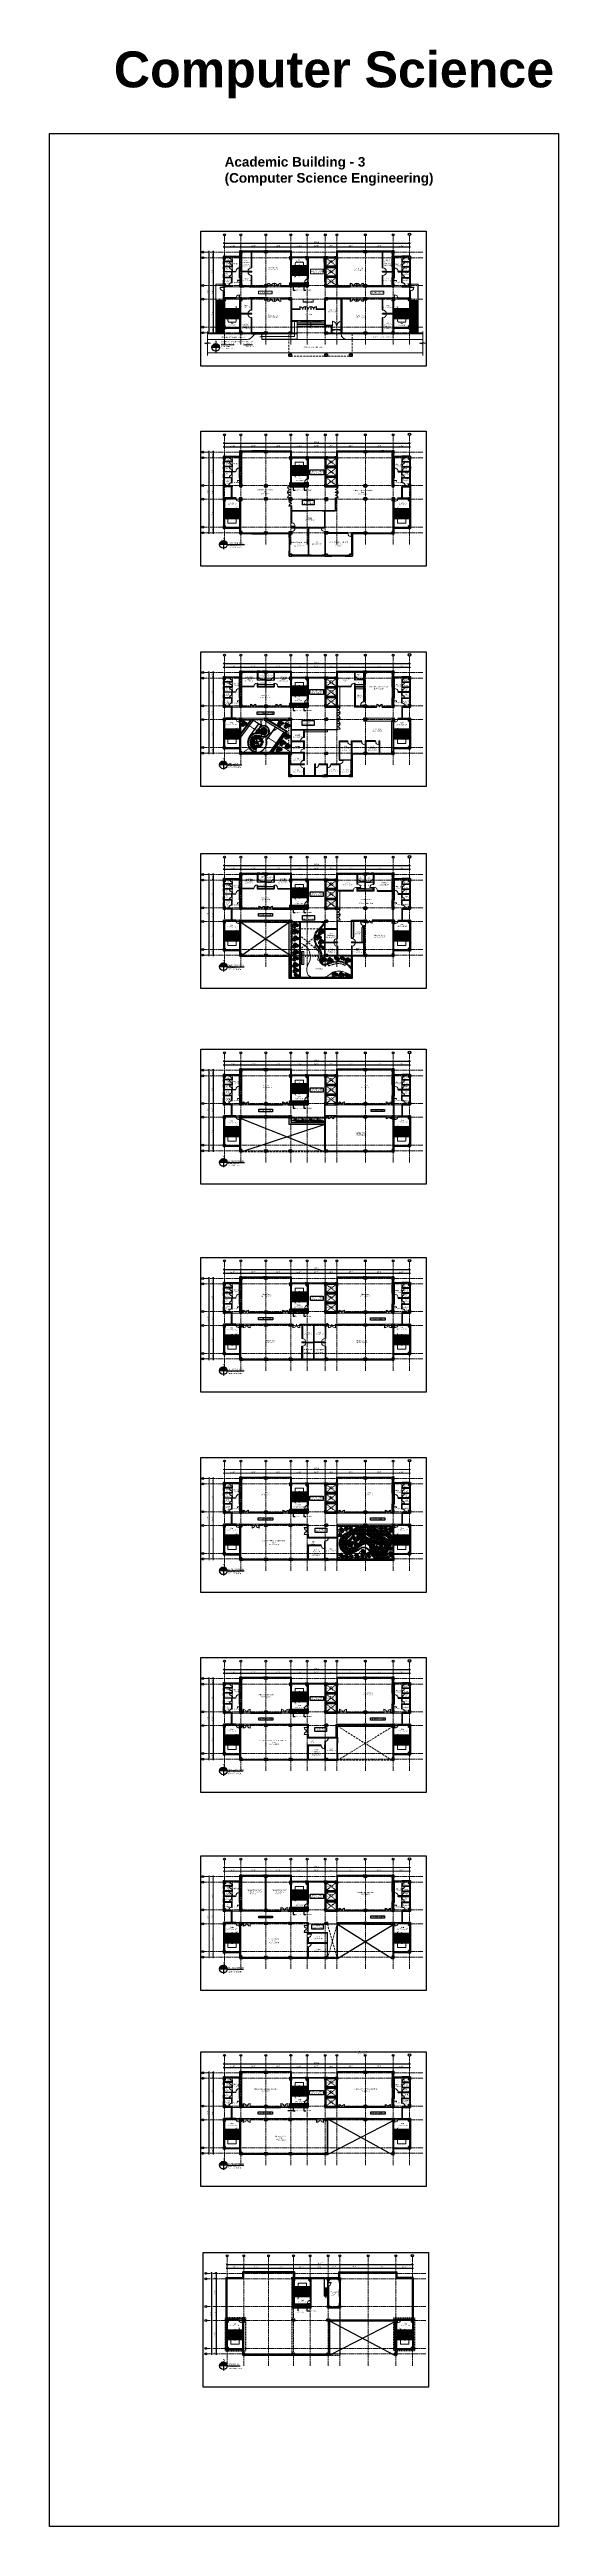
# Model space of a CAD drawing. Header units: inches. Extents: x -12 to 20935469, y -1604 to 24729220.
# Drawn here: x 20902429 to 20907937, y 24699905 to 24726713 of the extents above; entities that cross this region are included whole.
import ezdxf
from ezdxf import colors
from ezdxf.entities.mleader import LeaderData, LeaderLine
from ezdxf.math import Vec2, Vec3

# ---------------------------------------------------------------- set-up
doc = ezdxf.new("R2010")
doc.units = ezdxf.units.IN
doc.header["$LTSCALE"] = 0.03
doc.header["$MEASUREMENT"] = 0
doc.header["$PDMODE"] = 32
doc.header["$PDSIZE"] = 15
for name, pattern in [('ACAD_ISO03W100', [30, 12, -18]), ('ACAD_ISO08W100', [36, 24, -3, 6, -3]), ('DASHED2', [0.375, 0.25, -0.125])]:
    doc.linetypes.add(name, pattern=pattern)
for name, color, linetype, lineweight in [('AV_Text', 7, 'Continuous', 9), ('column', 1, 'Continuous', 40), ('Dim Line', 252, 'Continuous', 13), ('dimension', 250, 'Continuous', 0), ('Door', 7, 'Continuous', 18), ('Dot', 253, 'Continuous', 0), ('Gas', 21, 'Continuous', 5), ('Glass Line', 252, 'Continuous', 9), ('green_.25', 82, 'Continuous', 0), ('Grid Line', 252, 'Continuous', 18), ('Hatch', 253, 'Continuous', 15), ('hatch-1', 253, 'Continuous', 5), ('ILLUSTR-TREE', 74, 'Continuous', 0), ('Low Wall', 7, 'Continuous', 30), ('Main Wall', 7, 'Continuous', 30), ('RAIL', 23, 'Continuous', 13), ('STAIR', 46, 'Continuous', 15), ('TOILET FIXTURE', 142, 'Continuous', 5), ('WALL', 7, 'Continuous', 30), ('wind.', 150, 'Continuous', 20)]:
    doc.layers.add(name, color=color, linetype=linetype, lineweight=lineweight)
for name, color, linetype in [('FUR', 251, 'Continuous'), ('TEXT', 7, 'Continuous'), ('tree', 76, 'Continuous')]:
    doc.layers.add(name, color=color, linetype=linetype)
doc.styles.add('2', font='swisscl.ttf')
doc.styles.add('ATTR', font='romans.shx', dxfattribs={"width": 0.8, "height": 0.7})
doc.styles.add('RomanS', font='arial.ttf', dxfattribs={"height": 12})
doc.styles.get("Standard").update_dxf_attribs({"font": 'timesbd.ttf'})
doc.dimstyles.new('Aec_Arch_I', dxfattribs={"dimscale": 96, "dimtxt": 12, "dimasz": 0.09375, "dimexe": 0.125, "dimexo": 0.125, "dimgap": 0.0625, "dimtad": 1, "dimdec": 0, "dimzin": 3, "dimdsep": 46, "dimlunit": 4, "dimtxsty": 'RomanS', "dimblk1": 'ARCHTICK', "dimblk2": 'ARCHTICK', "dimsah": 1, "dimcen": 0.09375, "dimdle": 0.125, "dimadec": 0, "dimazin": 0, "dimtfac": 0.75, "dimtdec": 0, "dimtmove": 2, "dimatfit": 3, "dimldrblk": 'ARCHTICK', "dimfxl": 1, "dimfrac": 1, "dimtolj": 1, "dimtzin": 0, "dimarcsym": 0})
pattern_1 = [(180, (73373.088, -4e-09), (-4e-16, -6.25), [])]

# ---------------------------------------------------------------- blocks, each defined once
blk = doc.blocks.new('Door_45')
at = {"layer": 'Door'}
for p, q in [((0, 0), (0, 5)), ((0, 5), (1, 5)), ((1, 5), (1, 44)), ((1, 40), (2, 40)), ((1, 26), (2, 26)), ((1, 13), (2, 13)), ((3, 5), (1, 5)), ((1, 5), (1, 3)), ((1, 3), (2, 3)), ((2, 40), (2, 40)), ((2, 40), (3, 40)), ((2, 26), (2, 25)), ((2, 25), (3, 25)), ((2, 13), (2, 13)), ((2, 13), (3, 13)), ((2, 3), (2, 0)), ((3, 44), (3, 5)), ((3, 40), (3, 40)), ((3, 40), (3, 40)), ((3, 26), (3, 26)), ((3, 25), (3, 26)), ((3, 13), (3, 13)), ((3, 13), (3, 13)), ((42, 3), (42, 0)), ((44, 3), (42, 3)), ((45, 5), (44, 5)), ((44, 5), (44, 3)), ((45, 0), (45, 5)), ((2, 0), (0, 0)), ((42, 0), (45, 0))]:
    blk.add_line(p, q, dxfattribs=at)
blk.add_arc((5, 5), 38.8, 359.6233, 94.6685, dxfattribs=at)
blk = doc.blocks.new('_ArchTick')
at = {"color": 0, "linetype": 'ByBlock', "lineweight": 35, "const_width": 0.15}
blk.add_lwpolyline([(-0.5, -0.5), (0.5, 0.5)], dxfattribs=at)
blk = doc.blocks.new('*D14')
at = {"layer": 'Defpoints', "color": 0, "transparency": 16777216}
for p in [(20830948, 24724562), (20831126, 24724578), (20831126, 24724562)]:
    blk.add_point(p, dxfattribs=at)
at = {"layer": 'Dim Line', "color": 0, "lineweight": -2, "transparency": 16777216}
for p, q in [((20830936, 24724578), (20831138, 24724578)), ((20830948, 24724574), (20830948, 24724590)), ((20831126, 24724574), (20831126, 24724590))]:
    blk.add_line(p, q, dxfattribs=at)
at = {"layer": 'Dim Line', "color": 0, "lineweight": -2, "transparency": 16777216, "xscale": 9, "yscale": 9, "zscale": 9, "rotation": 180}
blk.add_blockref('_ArchTick', (20830948, 24724578), dxfattribs=at)
at = {"layer": 'Dim Line', "color": 0, "lineweight": -2, "transparency": 16777216, "xscale": 9, "yscale": 9, "zscale": 9}
blk.add_blockref('_ArchTick', (20831126, 24724578), dxfattribs=at)
at = {"layer": 'Dim Line', "color": 0, "transparency": 16777216, "insert": (20831037, 24724590), "char_height": 12, "attachment_point": 5, "style": 'RomanS'}
blk.add_mtext('\\A1;14\'-10"', dxfattribs=at)
blk = doc.blocks.new('*D7')
at = {"layer": 'Defpoints', "color": 0, "transparency": 16777216}
for p in [(20831126, 24724562), (20831396, 24724578), (20831396, 24724578)]:
    blk.add_point(p, dxfattribs=at)
at = {"layer": 'Dim Line', "color": 0, "lineweight": -2, "transparency": 16777216}
for p, q in [((20831114, 24724578), (20831408, 24724578)), ((20831126, 24724574), (20831126, 24724590))]:
    blk.add_line(p, q, dxfattribs=at)
at = {"layer": 'Dim Line', "color": 0, "lineweight": -2, "transparency": 16777216, "xscale": 9, "yscale": 9, "zscale": 9, "rotation": 180}
blk.add_blockref('_ArchTick', (20831126, 24724578), dxfattribs=at)
at = {"layer": 'Dim Line', "color": 0, "lineweight": -2, "transparency": 16777216, "xscale": 9, "yscale": 9, "zscale": 9}
blk.add_blockref('_ArchTick', (20831396, 24724578), dxfattribs=at)
at = {"layer": 'Dim Line', "color": 0, "transparency": 16777216, "insert": (20831261, 24724590), "char_height": 12, "attachment_point": 5, "style": 'RomanS'}
blk.add_mtext('\\A1;22\'-6"', dxfattribs=at)
blk = doc.blocks.new('*D8')
at = {"layer": 'Defpoints', "color": 0, "transparency": 16777216}
for p in [(20831396, 24724578), (20831666, 24724578), (20831666, 24724578)]:
    blk.add_point(p, dxfattribs=at)
at = {"layer": 'Dim Line', "color": 0, "lineweight": -2, "transparency": 16777216}
blk.add_line((20831384, 24724578), (20831678, 24724578), dxfattribs=at)
at = {"layer": 'Dim Line', "color": 0, "lineweight": -2, "transparency": 16777216, "xscale": 9, "yscale": 9, "zscale": 9, "rotation": 180}
blk.add_blockref('_ArchTick', (20831396, 24724578), dxfattribs=at)
at = {"layer": 'Dim Line', "color": 0, "lineweight": -2, "transparency": 16777216, "xscale": 9, "yscale": 9, "zscale": 9}
blk.add_blockref('_ArchTick', (20831666, 24724578), dxfattribs=at)
at = {"layer": 'Dim Line', "color": 0, "transparency": 16777216, "insert": (20831531, 24724590), "char_height": 12, "attachment_point": 5, "style": 'RomanS'}
blk.add_mtext('\\A1;22\'-6"', dxfattribs=at)
blk = doc.blocks.new('*D9')
at = {"layer": 'Defpoints', "color": 0, "transparency": 16777216}
for p in [(20831666, 24724578), (20831844, 24724578), (20831844, 24724578)]:
    blk.add_point(p, dxfattribs=at)
at = {"layer": 'Dim Line', "color": 0, "lineweight": -2, "transparency": 16777216}
blk.add_line((20831654, 24724578), (20831856, 24724578), dxfattribs=at)
at = {"layer": 'Dim Line', "color": 0, "lineweight": -2, "transparency": 16777216, "xscale": 9, "yscale": 9, "zscale": 9, "rotation": 180}
blk.add_blockref('_ArchTick', (20831666, 24724578), dxfattribs=at)
at = {"layer": 'Dim Line', "color": 0, "lineweight": -2, "transparency": 16777216, "xscale": 9, "yscale": 9, "zscale": 9}
blk.add_blockref('_ArchTick', (20831844, 24724578), dxfattribs=at)
at = {"layer": 'Dim Line', "color": 0, "transparency": 16777216, "insert": (20831755, 24724590), "char_height": 12, "attachment_point": 5, "style": 'RomanS'}
blk.add_mtext('\\A1;14\'-10"', dxfattribs=at)
blk = doc.blocks.new('*D21')
at = {"layer": 'Defpoints', "color": 0, "transparency": 16777216}
for p in [(20831844, 24724578), (20832041, 24724578), (20832041, 24724578)]:
    blk.add_point(p, dxfattribs=at)
at = {"layer": 'Dim Line', "color": 0, "lineweight": -2, "transparency": 16777216}
for p, q in [((20831832, 24724578), (20832053, 24724578)), ((20831844, 24724566), (20831844, 24724566)), ((20832041, 24724566), (20832041, 24724566))]:
    blk.add_line(p, q, dxfattribs=at)
at = {"layer": 'Dim Line', "color": 0, "lineweight": -2, "transparency": 16777216, "xscale": 9, "yscale": 9, "zscale": 9, "rotation": 180}
blk.add_blockref('_ArchTick', (20831844, 24724578), dxfattribs=at)
at = {"layer": 'Dim Line', "color": 0, "lineweight": -2, "transparency": 16777216, "xscale": 9, "yscale": 9, "zscale": 9}
blk.add_blockref('_ArchTick', (20832041, 24724578), dxfattribs=at)
at = {"layer": 'Dim Line', "color": 0, "transparency": 16777216, "insert": (20831943, 24724590), "char_height": 12, "attachment_point": 5, "style": 'RomanS'}
blk.add_mtext('\\A1;16\'-5"', dxfattribs=at)
blk = doc.blocks.new('*D22')
at = {"layer": 'Defpoints', "color": 0, "transparency": 16777216}
for p in [(20832041, 24724578), (20832167, 24724578), (20832167, 24724578)]:
    blk.add_point(p, dxfattribs=at)
at = {"layer": 'Dim Line', "color": 0, "lineweight": -2, "transparency": 16777216}
for p, q in [((20832029, 24724578), (20832179, 24724578)), ((20832041, 24724566), (20832041, 24724566)), ((20832167, 24724566), (20832167, 24724566))]:
    blk.add_line(p, q, dxfattribs=at)
at = {"layer": 'Dim Line', "color": 0, "lineweight": -2, "transparency": 16777216, "xscale": 9, "yscale": 9, "zscale": 9, "rotation": 180}
blk.add_blockref('_ArchTick', (20832041, 24724578), dxfattribs=at)
at = {"layer": 'Dim Line', "color": 0, "lineweight": -2, "transparency": 16777216, "xscale": 9, "yscale": 9, "zscale": 9}
blk.add_blockref('_ArchTick', (20832167, 24724578), dxfattribs=at)
at = {"layer": 'Dim Line', "color": 0, "transparency": 16777216, "insert": (20832104, 24724590), "char_height": 12, "attachment_point": 5, "style": 'RomanS'}
blk.add_mtext('\\A1;10\'-6"', dxfattribs=at)
blk = doc.blocks.new('*D23')
at = {"layer": 'Defpoints', "color": 0, "transparency": 16777216}
for p in [(20832167, 24724578), (20832474, 24724578), (20832474, 24724578)]:
    blk.add_point(p, dxfattribs=at)
at = {"layer": 'Dim Line', "color": 0, "lineweight": -2, "transparency": 16777216}
for p, q in [((20832155, 24724578), (20832486, 24724578)), ((20832167, 24724566), (20832167, 24724566)), ((20832474, 24724566), (20832474, 24724566))]:
    blk.add_line(p, q, dxfattribs=at)
at = {"layer": 'Dim Line', "color": 0, "lineweight": -2, "transparency": 16777216, "xscale": 9, "yscale": 9, "zscale": 9, "rotation": 180}
blk.add_blockref('_ArchTick', (20832167, 24724578), dxfattribs=at)
at = {"layer": 'Dim Line', "color": 0, "lineweight": -2, "transparency": 16777216, "xscale": 9, "yscale": 9, "zscale": 9}
blk.add_blockref('_ArchTick', (20832474, 24724578), dxfattribs=at)
at = {"layer": 'Dim Line', "color": 0, "transparency": 16777216, "insert": (20832320, 24724590), "char_height": 12, "attachment_point": 5, "style": 'RomanS'}
blk.add_mtext('\\A1;25\'-7"', dxfattribs=at)
blk = doc.blocks.new('*D10')
at = {"layer": 'Defpoints', "color": 0, "transparency": 16777216}
for p in [(20832474, 24724578), (20832774, 24724578), (20832774, 24724578)]:
    blk.add_point(p, dxfattribs=at)
at = {"layer": 'Dim Line', "color": 0, "lineweight": -2, "transparency": 16777216}
blk.add_line((20832462, 24724578), (20832786, 24724578), dxfattribs=at)
at = {"layer": 'Dim Line', "color": 0, "lineweight": -2, "transparency": 16777216, "xscale": 9, "yscale": 9, "zscale": 9, "rotation": 180}
blk.add_blockref('_ArchTick', (20832474, 24724578), dxfattribs=at)
at = {"layer": 'Dim Line', "color": 0, "lineweight": -2, "transparency": 16777216, "xscale": 9, "yscale": 9, "zscale": 9}
blk.add_blockref('_ArchTick', (20832774, 24724578), dxfattribs=at)
at = {"layer": 'Dim Line', "color": 0, "transparency": 16777216, "insert": (20832624, 24724590), "char_height": 12, "attachment_point": 5, "style": 'RomanS'}
blk.add_mtext('\\A1;25\'-0"', dxfattribs=at)
blk = doc.blocks.new('*D11')
at = {"layer": 'Defpoints', "color": 0, "transparency": 16777216}
for p in [(20832774, 24724578), (20832952, 24724578), (20832952, 24724578)]:
    blk.add_point(p, dxfattribs=at)
at = {"layer": 'Dim Line', "color": 0, "lineweight": -2, "transparency": 16777216}
for p, q in [((20832762, 24724578), (20832964, 24724578)), ((20832952, 24724566), (20832952, 24724566))]:
    blk.add_line(p, q, dxfattribs=at)
at = {"layer": 'Dim Line', "color": 0, "lineweight": -2, "transparency": 16777216, "xscale": 9, "yscale": 9, "zscale": 9, "rotation": 180}
blk.add_blockref('_ArchTick', (20832774, 24724578), dxfattribs=at)
at = {"layer": 'Dim Line', "color": 0, "lineweight": -2, "transparency": 16777216, "xscale": 9, "yscale": 9, "zscale": 9}
blk.add_blockref('_ArchTick', (20832952, 24724578), dxfattribs=at)
at = {"layer": 'Dim Line', "color": 0, "transparency": 16777216, "insert": (20832863, 24724590), "char_height": 12, "attachment_point": 5, "style": 'RomanS'}
blk.add_mtext('\\A1;14\'-10"', dxfattribs=at)
blk = doc.blocks.new('*D13')
at = {"layer": 'Defpoints', "color": 0, "transparency": 16777216}
for p in [(20830948, 24724611), (20832952, 24724618), (20832952, 24724611)]:
    blk.add_point(p, dxfattribs=at)
at = {"layer": 'Dim Line', "color": 0, "lineweight": -2, "transparency": 16777216}
for p, q in [((20830936, 24724618), (20832964, 24724618)), ((20830948, 24724623), (20830948, 24724630)), ((20832952, 24724623), (20832952, 24724630))]:
    blk.add_line(p, q, dxfattribs=at)
at = {"layer": 'Dim Line', "color": 0, "lineweight": -2, "transparency": 16777216, "xscale": 9, "yscale": 9, "zscale": 9, "rotation": 180}
blk.add_blockref('_ArchTick', (20830948, 24724618), dxfattribs=at)
at = {"layer": 'Dim Line', "color": 0, "lineweight": -2, "transparency": 16777216, "xscale": 9, "yscale": 9, "zscale": 9}
blk.add_blockref('_ArchTick', (20832952, 24724618), dxfattribs=at)
at = {"layer": 'Dim Line', "color": 0, "transparency": 16777216, "insert": (20831950, 24724630), "char_height": 12, "attachment_point": 5, "style": 'RomanS'}
blk.add_mtext('\\A1;166\'-11"', dxfattribs=at)
blk = doc.blocks.new('*D15')
at = {"layer": 'Defpoints', "color": 0, "transparency": 16777216}
for p in [(20830827, 24724461), (20830838, 24724521), (20830838, 24724461)]:
    blk.add_point(p, dxfattribs=at)
at = {"layer": 'Dim Line', "color": 0, "lineweight": -2, "transparency": 16777216}
for p, q in [((20830826, 24724521), (20830815, 24724521)), ((20830826, 24724461), (20830815, 24724461)), ((20830827, 24724533), (20830827, 24724449))]:
    blk.add_line(p, q, dxfattribs=at)
at = {"layer": 'Dim Line', "color": 0, "lineweight": -2, "transparency": 16777216, "xscale": 9, "yscale": 9, "zscale": 9}
for p, rotation in [((20830827, 24724521), 90), ((20830827, 24724461), 270)]:
    blk.add_blockref('_ArchTick', p, dxfattribs=dict(at, rotation=rotation))
at = {"layer": 'Dim Line', "color": 0, "transparency": 16777216, "insert": (20830815, 24724491), "char_height": 12, "attachment_point": 5, "rotation": 90, "style": 'RomanS'}
blk.add_mtext('\\A1;5\'-0"', dxfattribs=at)
blk = doc.blocks.new('*D16')
at = {"layer": 'Defpoints', "color": 0, "transparency": 16777216}
for p in [(20830838, 24724461), (20830827, 24724161), (20830827, 24724161)]:
    blk.add_point(p, dxfattribs=at)
at = {"layer": 'Dim Line', "color": 0, "lineweight": -2, "transparency": 16777216}
for p, q in [((20830826, 24724461), (20830815, 24724461)), ((20830827, 24724473), (20830827, 24724149)), ((20830839, 24724161), (20830839, 24724161))]:
    blk.add_line(p, q, dxfattribs=at)
at = {"layer": 'Dim Line', "color": 0, "lineweight": -2, "transparency": 16777216, "xscale": 9, "yscale": 9, "zscale": 9}
for p, rotation in [((20830827, 24724461), 90), ((20830827, 24724161), 270)]:
    blk.add_blockref('_ArchTick', p, dxfattribs=dict(at, rotation=rotation))
at = {"layer": 'Dim Line', "color": 0, "transparency": 16777216, "insert": (20830815, 24724311), "char_height": 12, "attachment_point": 5, "rotation": 90, "style": 'RomanS'}
blk.add_mtext('\\A1;25\'-0"', dxfattribs=at)
blk = doc.blocks.new('*D17')
at = {"layer": 'Defpoints', "color": 0, "transparency": 16777216}
for p in [(20830827, 24724161), (20830827, 24724011), (20830827, 24724011)]:
    blk.add_point(p, dxfattribs=at)
at = {"layer": 'Dim Line', "color": 0, "lineweight": -2, "transparency": 16777216}
for p, q in [((20830827, 24724173), (20830827, 24723999)), ((20830839, 24724161), (20830839, 24724161)), ((20830839, 24724011), (20830839, 24724011))]:
    blk.add_line(p, q, dxfattribs=at)
at = {"layer": 'Dim Line', "color": 0, "lineweight": -2, "transparency": 16777216, "xscale": 9, "yscale": 9, "zscale": 9}
for p, rotation in [((20830827, 24724161), 90), ((20830827, 24724011), 270)]:
    blk.add_blockref('_ArchTick', p, dxfattribs=dict(at, rotation=rotation))
at = {"layer": 'Dim Line', "color": 0, "transparency": 16777216, "insert": (20830815, 24724086), "char_height": 12, "attachment_point": 5, "rotation": 90, "style": 'RomanS'}
blk.add_mtext('\\A1;12\'-6"', dxfattribs=at)
blk = doc.blocks.new('*D18')
at = {"layer": 'Defpoints', "color": 0, "transparency": 16777216}
for p in [(20830827, 24724011), (20830827, 24723709), (20830827, 24723709)]:
    blk.add_point(p, dxfattribs=at)
at = {"layer": 'Dim Line', "color": 0, "lineweight": -2, "transparency": 16777216}
for p, q in [((20830827, 24724023), (20830827, 24723697)), ((20830839, 24724011), (20830839, 24724011)), ((20830839, 24723709), (20830839, 24723709))]:
    blk.add_line(p, q, dxfattribs=at)
at = {"layer": 'Dim Line', "color": 0, "lineweight": -2, "transparency": 16777216, "xscale": 9, "yscale": 9, "zscale": 9}
for p, rotation in [((20830827, 24724011), 90), ((20830827, 24723709), 270)]:
    blk.add_blockref('_ArchTick', p, dxfattribs=dict(at, rotation=rotation))
at = {"layer": 'Dim Line', "color": 0, "transparency": 16777216, "insert": (20830815, 24723860), "char_height": 12, "attachment_point": 5, "rotation": 90, "style": 'RomanS'}
blk.add_mtext('\\A1;25\'-2"', dxfattribs=at)
blk = doc.blocks.new('*D19')
at = {"layer": 'Defpoints', "color": 0, "transparency": 16777216}
for p in [(20830827, 24723709), (20830827, 24723649), (20830827, 24723649)]:
    blk.add_point(p, dxfattribs=at)
at = {"layer": 'Dim Line', "color": 0, "lineweight": -2, "transparency": 16777216}
for p, q in [((20830827, 24723721), (20830827, 24723637)), ((20830839, 24723709), (20830839, 24723709)), ((20830839, 24723649), (20830839, 24723649))]:
    blk.add_line(p, q, dxfattribs=at)
at = {"layer": 'Dim Line', "color": 0, "lineweight": -2, "transparency": 16777216, "xscale": 9, "yscale": 9, "zscale": 9}
for p, rotation in [((20830827, 24723709), 90), ((20830827, 24723649), 270)]:
    blk.add_blockref('_ArchTick', p, dxfattribs=dict(at, rotation=rotation))
at = {"layer": 'Dim Line', "color": 0, "transparency": 16777216, "insert": (20830815, 24723679), "char_height": 12, "attachment_point": 5, "rotation": 90, "style": 'RomanS'}
blk.add_mtext('\\A1;5\'-0"', dxfattribs=at)
blk = doc.blocks.new('*D20')
at = {"layer": 'Defpoints', "color": 0, "transparency": 16777216}
for p in [(20830782, 24724521), (20830792, 24724521), (20830792, 24723649)]:
    blk.add_point(p, dxfattribs=at)
at = {"layer": 'Dim Line', "color": 0, "lineweight": -2, "transparency": 16777216}
for p, q in [((20830780, 24724521), (20830770, 24724521)), ((20830782, 24723637), (20830782, 24724533)), ((20830780, 24723649), (20830770, 24723649))]:
    blk.add_line(p, q, dxfattribs=at)
at = {"layer": 'Dim Line', "color": 0, "lineweight": -2, "transparency": 16777216, "xscale": 9, "yscale": 9, "zscale": 9}
for p, rotation in [((20830782, 24724521), 90), ((20830782, 24723649), 270)]:
    blk.add_blockref('_ArchTick', p, dxfattribs=dict(at, rotation=rotation))
at = {"layer": 'Dim Line', "color": 0, "transparency": 16777216, "insert": (20830769, 24724085), "char_height": 12, "attachment_point": 5, "rotation": 90, "style": 'RomanS'}
blk.add_mtext('\\A1;72\'-8"', dxfattribs=at)
blk = doc.blocks.new('$D40')
at = {"layer": 'Door'}
for p, q in [((1, 5), (0, 5)), ((2, 0), (0, 0)), ((1, 4), (1, 42)), ((2, 4), (1, 4)), ((2, 0), (2, 42)), ((39, 4), (38, 4)), ((38, 4), (38, 0)), ((40, 0), (38, 0)), ((40, 5), (39, 5)), ((39, 5), (39, 4))]:
    blk.add_line(p, q, dxfattribs=at)
blk.add_arc((1, 4), 38, 0, 90, dxfattribs=at)
blk = doc.blocks.new('A$C36295410')
at = {"layer": 'Door'}
for p, q in [((1, 5), (0, 5)), ((1, 4), (1, 32)), ((2, 4), (1, 4)), ((2, 0), (2, 32)), ((58, 0), (58, 32)), ((58, 4), (59, 4)), ((59, 4), (59, 32)), ((59, 5), (60, 5)), ((2, 0), (0, 0)), ((58, 0), (60, 0))]:
    blk.add_line(p, q, dxfattribs=at)
for centre, start, end in [((-3, 0), 0.5906, 83.7783), ((63, 0), 96.2217, 179.4094)]:
    blk.add_arc(centre, 32.5, start, end, dxfattribs=at)
blk = doc.blocks.new('sssss-flat-876')
at = {"layer": 'Door', "linetype": 'Continuous', "ltscale": 3}
blk.add_line((3667, 84027), (3667, 84056), dxfattribs=at)
at = {"layer": 'Door', "linetype": 'Continuous', "ltscale": 3, "extrusion": (-7.21527e-09, -3.35624e-18, 1), "elevation": 0}
for points in [[(3667, 84057), (3667, 84056), (3668, 84056), (3668, 84056), (3670, 84056), (3670, 84057)], [(3668, 84056), (3696, 84056), (3696, 84056), (3668, 84056)]]:
    blk.add_lwpolyline(points, close=True, dxfattribs=at)
at = {"layer": 'Door', "linetype": 'Continuous', "ltscale": 3}
blk.add_lwpolyline([(3667, 84027), (3667, 84029), (3668, 84029), (3668, 84028), (3670, 84028), (3670, 84027)], close=True, dxfattribs=at)
at = {"layer": 'Door', "linetype": 'Continuous', "ltscale": 3, "flags": 128}
blk.add_lwpolyline([(3670, 84027, 0.04096), (3675, 84029, 0.082496), (3685, 84035, 0.052187), (3690, 84040, 0.043988), (3693, 84045, 0.036571), (3695, 84050, 0.034751), (3696, 84054, 0.011435), (3696, 84056)], format="xyb", dxfattribs=at)
blk = doc.blocks.new('7-flat-72')
at = {"layer": 'Glass Line', "color": 8, "ltscale": 20}
for p, q in [((-64479, 376960), (-64480, 376960)), ((-64479, 376960), (-64480, 376960)), ((-64480, 376959), (-64480, 376960)), ((-64480, 376960), (-64480, 376960)), ((-64480, 376960), (-64480, 376960)), ((-64480, 376960), (-64480, 376960)), ((-64480, 376960), (-64480, 376960)), ((-64480, 376960), (-64480, 376960)), ((-64480, 376959), (-64480, 376959)), ((-64479, 376959), (-64480, 376959)), ((-64479, 376959), (-64480, 376959)), ((-64479, 376959), (-64479, 376960)), ((-64479, 376960), (-64479, 376960)), ((-64479, 376960), (-64479, 376960)), ((-64479, 376960), (-64479, 376960)), ((-64479, 376960), (-64479, 376960)), ((-64479, 376959), (-64479, 376959)), ((-64477, 376959), (-64477, 376967)), ((-64475, 376967), (-64477, 376967)), ((-64475, 376959), (-64477, 376959)), ((-64475, 376959), (-64477, 376959)), ((-64477, 376959), (-64477, 376959)), ((-64475, 376959), (-64475, 376967)), ((-64475, 376959), (-64475, 376959)), ((-64473, 376960), (-64472, 376960)), ((-64473, 376960), (-64472, 376960)), ((-64473, 376959), (-64473, 376960)), ((-64473, 376960), (-64473, 376960)), ((-64473, 376960), (-64473, 376960)), ((-64473, 376960), (-64473, 376960)), ((-64473, 376960), (-64473, 376960)), ((-64473, 376960), (-64473, 376960)), ((-64473, 376959), (-64473, 376959)), ((-64473, 376959), (-64472, 376959)), ((-64473, 376959), (-64472, 376959)), ((-64472, 376959), (-64472, 376960)), ((-64472, 376960), (-64472, 376960)), ((-64472, 376960), (-64472, 376960)), ((-64472, 376960), (-64472, 376960)), ((-64472, 376960), (-64472, 376960)), ((-64472, 376959), (-64472, 376959))]:
    blk.add_line(p, q, dxfattribs=at)
blk.add_circle((-64476, 376968, 0), 1.08, dxfattribs=at)
for radius, start, end in [(7.55, 274.115, 265.9068), (8.1, 273.8334, 266.1883)]:
    blk.add_arc((-64476, 376968, 0), radius, start, end, dxfattribs=at)
blk = doc.blocks.new('SFSFSFS-flat-72')
at = {"layer": 'TOILET FIXTURE', "ltscale": 0.2}
blk.add_lwpolyline([(-3918, -3608), (-3918, -3603), (-3924, -3603), (-3924, -3608)], close=True, dxfattribs=at)
at = {"layer": 'TOILET FIXTURE', "ltscale": 20}
blk.add_blockref('7-flat-72', (60555, -380567), dxfattribs=at)
blk = doc.blocks.new('fdgdgdg')
at = {"layer": 'tree'}
for p, q in [((-241472, 5310), (-241473, 5293)), ((-241473, 5293), (-241472, 5291))]:
    blk.add_line(p, q, dxfattribs=at)
for points in [[(-241732, 5305), (-241732, 5304), (-241735, 5304), (-241733, 5305)], [(-241726, 5305), (-241727, 5304), (-241729, 5304), (-241728, 5305)], [(-241723, 5306), (-241725, 5307), (-241725, 5308), (-241723, 5309), (-241724, 5308)], [(-241718, 5306), (-241720, 5306), (-241722, 5303), (-241720, 5305)], [(-241722, 5295), (-241722, 5296), (-241721, 5297), (-241720, 5297), (-241721, 5296)], [(-241716, 5304), (-241717, 5305), (-241716, 5306)], [(-241715, 5307), (-241716, 5308), (-241716, 5309), (-241714, 5308)], [(-241715, 5304), (-241716, 5304), (-241716, 5303), (-241714, 5303)], [(-241716, 5299), (-241715, 5300), (-241715, 5303), (-241713, 5301), (-241714, 5298)], [(-241710, 5301), (-241712, 5303), (-241714, 5302), (-241712, 5302)], [(-241708, 5312), (-241711, 5313), (-241713, 5312), (-241711, 5312)], [(-241710, 5305), (-241712, 5305), (-241713, 5306), (-241712, 5307)], [(-241708, 5307), (-241710, 5307), (-241712, 5309), (-241709, 5308)], [(-241709, 5316), (-241711, 5316), (-241711, 5317), (-241710, 5318)], [(-241707, 5317), (-241709, 5318), (-241710, 5320), (-241708, 5319)], [(-241708, 5304), (-241707, 5303), (-241708, 5302), (-241708, 5302), (-241709, 5304)], [(-241707, 5315), (-241706, 5314), (-241706, 5313), (-241707, 5313), (-241707, 5314)], [(-241704, 5299), (-241707, 5299), (-241707, 5301), (-241706, 5301)], [(-241703, 5309), (-241706, 5310), (-241706, 5311), (-241705, 5312)], [(-241705, 5306), (-241706, 5305), (-241706, 5306), (-241705, 5308)], [(-241704, 5316), (-241704, 5316), (-241705, 5317), (-241704, 5318)], [(-241705, 5303), (-241704, 5302), (-241703, 5302), (-241703, 5303), (-241703, 5304)], [(-241704, 5314), (-241703, 5313), (-241702, 5313), (-241701, 5313), (-241702, 5315)], [(-241701, 5296), (-241703, 5295), (-241702, 5299), (-241701, 5298)], [(-241702, 5309), (-241702, 5310), (-241702, 5310)], [(-241699, 5301), (-241702, 5304), (-241700, 5305), (-241698, 5304), (-241698, 5303), (-241699, 5303)], [(-241700, 5299), (-241699, 5297), (-241697, 5297), (-241697, 5298), (-241698, 5298), (-241699, 5299), (-241698, 5299)], [(-241697, 5308), (-241698, 5309), (-241698, 5310), (-241696, 5309)], [(-241697, 5300), (-241698, 5302), (-241696, 5302), (-241695, 5300)], [(-241694, 5314), (-241695, 5315), (-241696, 5314), (-241696, 5313), (-241695, 5314), (-241693, 5313)], [(-241696, 5296), (-241694, 5298), (-241693, 5297), (-241692, 5298), (-241692, 5295), (-241694, 5296)], [(-241694, 5303), (-241695, 5305), (-241694, 5306), (-241693, 5305)], [(-241692, 5308), (-241693, 5309), (-241693, 5311), (-241691, 5309)], [(-241692, 5299), (-241693, 5300), (-241693, 5302), (-241692, 5301)], [(-241690, 5301), (-241692, 5303), (-241691, 5304), (-241689, 5306), (-241688, 5305), (-241690, 5304), (-241688, 5302)], [(-241691, 5315), (-241691, 5315), (-241690, 5316), (-241691, 5316)], [(-241690, 5299), (-241688, 5300), (-241685, 5299), (-241686, 5298), (-241688, 5299)], [(-241690, 5294), (-241690, 5296), (-241689, 5297), (-241687, 5297)], [(-241681, 5301), (-241685, 5301), (-241684, 5303), (-241682, 5304), (-241681, 5302), (-241682, 5302)], [(-241684, 5296), (-241685, 5297), (-241685, 5298), (-241684, 5297)], [(-241683, 5298), (-241682, 5298), (-241683, 5296), (-241680, 5297), (-241682, 5299)], [(-241680, 5311), (-241681, 5312), (-241680, 5312), (-241679, 5312)], [(-241679, 5309), (-241680, 5306), (-241678, 5308)], [(-241679, 5301), (-241680, 5302), (-241679, 5303), (-241677, 5302)], [(-241680, 5299), (-241677, 5298), (-241676, 5299), (-241678, 5300), (-241678, 5299), (-241679, 5299), (-241679, 5300)], [(-241676, 5296), (-241677, 5296), (-241678, 5298), (-241679, 5295), (-241676, 5295)], [(-241678, 5306), (-241675, 5305), (-241674, 5303), (-241674, 5307), (-241676, 5307)], [(-241676, 5311), (-241677, 5313), (-241676, 5316), (-241675, 5314), (-241676, 5313)], [(-241675, 5301), (-241676, 5301), (-241677, 5303), (-241675, 5302)], [(-241677, 5299), (-241675, 5299), (-241675, 5298), (-241676, 5298)], [(-241674, 5304), (-241672, 5303), (-241672, 5301), (-241674, 5300)], [(-241671, 5301), (-241672, 5298), (-241674, 5297), (-241674, 5299), (-241672, 5299)], [(-241672, 5305), (-241673, 5307), (-241672, 5308), (-241670, 5308), (-241672, 5307)], [(-241672, 5302), (-241673, 5303), (-241672, 5304), (-241671, 5304)], [(-241668, 5307), (-241668, 5304), (-241670, 5305), (-241670, 5303), (-241672, 5305), (-241670, 5305)], [(-241670, 5304), (-241671, 5305), (-241669, 5306), (-241668, 5306)], [(-241669, 5301), (-241667, 5303), (-241667, 5301)], [(-241669, 5295), (-241669, 5298), (-241665, 5300), (-241664, 5299), (-241667, 5298), (-241666, 5296)], [(-241666, 5291), (-241667, 5292), (-241667, 5294), (-241666, 5292)], [(-241665, 5306), (-241664, 5307), (-241664, 5306)], [(-241664, 5293), (-241663, 5296), (-241665, 5296), (-241663, 5297), (-241662, 5295)], [(-241662, 5311), (-241663, 5310), (-241661, 5308), (-241660, 5309), (-241660, 5312), (-241661, 5312)], [(-241660, 5303), (-241661, 5301), (-241663, 5302), (-241662, 5302)], [(-241657, 5307), (-241660, 5307), (-241662, 5304), (-241660, 5305)], [(-241662, 5301), (-241660, 5303), (-241657, 5301), (-241656, 5301), (-241659, 5302), (-241660, 5299)], [(-241659, 5300), (-241661, 5299), (-241661, 5297), (-241659, 5298), (-241660, 5299)], [(-241661, 5296), (-241659, 5297), (-241659, 5299), (-241657, 5298), (-241659, 5296)], [(-241655, 5302), (-241656, 5301), (-241658, 5302), (-241656, 5303)], [(-241656, 5306), (-241656, 5304), (-241657, 5304)], [(-241657, 5296), (-241656, 5298), (-241655, 5297), (-241655, 5296)], [(-241649, 5297), (-241652, 5299), (-241655, 5299), (-241653, 5298)], [(-241654, 5293), (-241652, 5295), (-241650, 5296), (-241650, 5294), (-241652, 5295)], [(-241652, 5304), (-241653, 5304), (-241653, 5306), (-241652, 5307), (-241652, 5305)], [(-241653, 5304), (-241652, 5306), (-241650, 5304), (-241650, 5303), (-241652, 5302), (-241652, 5302), (-241651, 5304)], [(-241653, 5301), (-241652, 5303), (-241651, 5302), (-241650, 5301), (-241652, 5301)], [(-241650, 5293), (-241651, 5294), (-241650, 5295), (-241649, 5294), (-241650, 5294)], [(-241646, 5304), (-241649, 5304), (-241650, 5301), (-241649, 5303)], [(-241646, 5290), (-241647, 5293), (-241649, 5293), (-241648, 5292), (-241647, 5291)], [(-241648, 5298), (-241647, 5296), (-241647, 5297), (-241648, 5299)], [(-241646, 5300), (-241644, 5300), (-241642, 5301), (-241643, 5299), (-241646, 5297)], [(-241644, 5305), (-241645, 5306), (-241644, 5307), (-241643, 5306)], [(-241644, 5302), (-241645, 5303), (-241644, 5304)], [(-241645, 5297), (-241643, 5298), (-241643, 5300), (-241642, 5299), (-241643, 5295)], [(-241643, 5302), (-241644, 5302), (-241644, 5301), (-241643, 5301)], [(-241642, 5303), (-241641, 5304), (-241640, 5304)], [(-241638, 5299), (-241641, 5301), (-241642, 5300), (-241641, 5299)], [(-241637, 5310), (-241640, 5311), (-241641, 5310), (-241640, 5310)], [(-241639, 5303), (-241640, 5303), (-241641, 5304), (-241640, 5305)], [(-241637, 5314), (-241639, 5314), (-241640, 5315), (-241639, 5315)], [(-241636, 5304), (-241638, 5305), (-241640, 5307), (-241638, 5306)], [(-241635, 5315), (-241637, 5315), (-241639, 5317), (-241637, 5317)], [(-241636, 5302), (-241636, 5301), (-241636, 5300), (-241637, 5300), (-241637, 5302)], [(-241635, 5313), (-241634, 5312), (-241635, 5311), (-241636, 5311), (-241636, 5312)], [(-241633, 5297), (-241636, 5297), (-241636, 5298), (-241635, 5299)], [(-241632, 5307), (-241634, 5308), (-241635, 5309), (-241634, 5310)], [(-241633, 5304), (-241634, 5303), (-241635, 5304), (-241634, 5306)], [(-241632, 5314), (-241633, 5314), (-241634, 5315), (-241633, 5316)], [(-241634, 5301), (-241633, 5300), (-241632, 5300), (-241631, 5301), (-241632, 5302)], [(-241632, 5312), (-241631, 5311), (-241631, 5311), (-241630, 5311), (-241631, 5313)], [(-241631, 5307), (-241631, 5308), (-241630, 5308)], [(-241630, 5294), (-241631, 5293), (-241631, 5297), (-241629, 5295)], [(-241628, 5299), (-241630, 5302), (-241629, 5303), (-241626, 5302), (-241627, 5301), (-241628, 5301)], [(-241628, 5297), (-241627, 5295), (-241625, 5295), (-241626, 5296), (-241627, 5296), (-241627, 5297), (-241627, 5297)], [(-241626, 5306), (-241627, 5307), (-241626, 5308), (-241625, 5307)], [(-241626, 5298), (-241626, 5300), (-241625, 5300), (-241624, 5298)], [(-241622, 5312), (-241623, 5313), (-241625, 5312), (-241625, 5311), (-241623, 5312), (-241622, 5311)], [(-241625, 5294), (-241623, 5296), (-241622, 5295), (-241621, 5295), (-241621, 5293), (-241622, 5294)], [(-241623, 5301), (-241624, 5303), (-241622, 5303), (-241621, 5303)], [(-241620, 5306), (-241622, 5307), (-241621, 5309), (-241620, 5307)], [(-241621, 5297), (-241622, 5298), (-241621, 5300), (-241620, 5299)], [(-241620, 5313), (-241619, 5313), (-241619, 5314), (-241620, 5314)], [(-241618, 5299), (-241620, 5300), (-241620, 5302), (-241618, 5304), (-241616, 5303), (-241618, 5302), (-241617, 5300)], [(-241618, 5292), (-241619, 5294), (-241618, 5295), (-241616, 5295)], [(-241618, 5296), (-241616, 5298), (-241614, 5297), (-241615, 5296), (-241616, 5296)], [(-241613, 5294), (-241614, 5295), (-241613, 5295), (-241612, 5295)], [(-241610, 5299), (-241613, 5299), (-241613, 5300), (-241610, 5302), (-241610, 5300), (-241611, 5300)], [(-241611, 5296), (-241611, 5296), (-241611, 5294), (-241609, 5295), (-241610, 5297)], [(-241609, 5308), (-241609, 5310), (-241608, 5310), (-241607, 5309)], [(-241607, 5307), (-241609, 5304), (-241607, 5306)], [(-241607, 5299), (-241609, 5300), (-241608, 5301), (-241606, 5300)], [(-241609, 5297), (-241606, 5296), (-241605, 5297), (-241606, 5298), (-241606, 5297), (-241607, 5297), (-241607, 5298)], [(-241607, 5303), (-241603, 5303), (-241602, 5301), (-241603, 5305), (-241605, 5305)], [(-241605, 5294), (-241605, 5294), (-241606, 5295), (-241607, 5293), (-241605, 5293)], [(-241604, 5309), (-241605, 5311), (-241604, 5314), (-241603, 5312), (-241604, 5311)], [(-241604, 5298), (-241604, 5299), (-241605, 5301), (-241603, 5300)], [(-241605, 5297), (-241604, 5297), (-241604, 5296), (-241605, 5295)], [(-241602, 5302), (-241601, 5301), (-241601, 5299), (-241603, 5298)], [(-241600, 5299), (-241600, 5296), (-241602, 5295), (-241602, 5297), (-241601, 5297)], [(-241601, 5303), (-241601, 5305), (-241600, 5305), (-241599, 5305), (-241600, 5305)], [(-241601, 5300), (-241601, 5301), (-241601, 5302), (-241599, 5302)], [(-241597, 5305), (-241597, 5302), (-241598, 5302), (-241599, 5301), (-241600, 5303), (-241599, 5303)], [(-241599, 5302), (-241599, 5303), (-241598, 5304), (-241597, 5303)], [(-241597, 5299), (-241595, 5301), (-241595, 5299)], [(-241597, 5293), (-241597, 5296), (-241594, 5298), (-241593, 5297), (-241596, 5296), (-241594, 5294)], [(-241595, 5289), (-241596, 5290), (-241595, 5292), (-241595, 5290)], [(-241593, 5304), (-241593, 5305), (-241592, 5304)], [(-241593, 5291), (-241592, 5293), (-241593, 5294), (-241592, 5295), (-241591, 5293)], [(-241589, 5305), (-241590, 5304), (-241592, 5304), (-241590, 5305)], [(-241591, 5309), (-241591, 5308), (-241590, 5306), (-241588, 5307), (-241588, 5309), (-241590, 5310)], [(-241591, 5299), (-241589, 5301), (-241585, 5299), (-241585, 5298), (-241588, 5300), (-241589, 5297)], [(-241586, 5305), (-241588, 5305), (-241590, 5302), (-241589, 5303)], [(-241588, 5298), (-241590, 5297), (-241589, 5295), (-241588, 5296), (-241588, 5297)], [(-241590, 5294), (-241587, 5295), (-241587, 5297), (-241586, 5296), (-241587, 5294)], [(-241583, 5305), (-241584, 5304), (-241586, 5304), (-241585, 5305)], [(-241585, 5303), (-241585, 5302), (-241586, 5302)], [(-241585, 5294), (-241584, 5295), (-241583, 5295), (-241584, 5294)], [(-241578, 5294), (-241581, 5297), (-241584, 5296), (-241581, 5296)], [(-241580, 5306), (-241582, 5307), (-241582, 5308), (-241581, 5309), (-241581, 5308)], [(-241582, 5291), (-241581, 5293), (-241578, 5294), (-241579, 5292), (-241580, 5293)], [(-241581, 5302), (-241581, 5304), (-241578, 5302), (-241578, 5301), (-241580, 5300), (-241580, 5300), (-241580, 5301)], [(-241581, 5299), (-241581, 5300), (-241579, 5300), (-241579, 5299), (-241580, 5299)], [(-241579, 5295), (-241580, 5296), (-241578, 5297), (-241577, 5297), (-241578, 5296)], [(-241575, 5306), (-241578, 5306), (-241579, 5303), (-241577, 5305)], [(-241577, 5296), (-241576, 5294), (-241575, 5295), (-241576, 5296)], [(-241574, 5288), (-241575, 5291), (-241577, 5291), (-241577, 5290), (-241576, 5289)], [(-241575, 5298), (-241573, 5297), (-241571, 5299), (-241571, 5296), (-241574, 5295)], [(-241572, 5307), (-241574, 5308), (-241573, 5309), (-241571, 5308)], [(-241573, 5304), (-241574, 5305), (-241573, 5306)], [(-241572, 5304), (-241573, 5304), (-241573, 5303), (-241572, 5303)], [(-241573, 5299), (-241572, 5300), (-241572, 5303), (-241570, 5301), (-241571, 5298)], [(-241567, 5301), (-241569, 5303), (-241571, 5302), (-241569, 5302)], [(-241566, 5312), (-241568, 5313), (-241570, 5312), (-241568, 5312)], [(-241567, 5305), (-241569, 5305), (-241570, 5306), (-241569, 5307)], [(-241570, 5301), (-241570, 5302), (-241569, 5302)], [(-241566, 5316), (-241568, 5316), (-241569, 5317), (-241568, 5318)], [(-241565, 5307), (-241567, 5307), (-241569, 5309), (-241566, 5308)], [(-241564, 5317), (-241566, 5318), (-241568, 5320), (-241565, 5319)], [(-241565, 5304), (-241564, 5303), (-241565, 5302), (-241566, 5302), (-241566, 5304)], [(-241564, 5315), (-241563, 5314), (-241564, 5313), (-241564, 5313), (-241565, 5314)], [(-241562, 5299), (-241564, 5299), (-241565, 5301), (-241563, 5301)], [(-241562, 5306), (-241563, 5305), (-241564, 5306), (-241563, 5308)], [(-241561, 5316), (-241562, 5316), (-241563, 5317), (-241561, 5318)], [(-241560, 5309), (-241563, 5310), (-241563, 5311), (-241562, 5312)], [(-241562, 5303), (-241561, 5302), (-241560, 5302), (-241560, 5303), (-241561, 5304)], [(-241561, 5314), (-241560, 5313), (-241559, 5313), (-241559, 5313), (-241560, 5315)], [(-241558, 5296), (-241560, 5295), (-241560, 5299), (-241558, 5298)], [(-241559, 5309), (-241559, 5310), (-241559, 5310)], [(-241557, 5301), (-241559, 5304), (-241557, 5305), (-241555, 5304), (-241556, 5303), (-241557, 5303)], [(-241557, 5299), (-241556, 5297), (-241554, 5297), (-241554, 5298), (-241555, 5298), (-241556, 5299), (-241555, 5299)], [(-241554, 5308), (-241555, 5309), (-241555, 5310), (-241554, 5309)], [(-241554, 5300), (-241555, 5302), (-241554, 5302), (-241553, 5300)], [(-241551, 5314), (-241552, 5315), (-241554, 5314), (-241554, 5313), (-241552, 5314), (-241550, 5313)], [(-241552, 5303), (-241553, 5305), (-241551, 5306), (-241550, 5305)], [(-241553, 5296), (-241551, 5298), (-241551, 5297), (-241549, 5298), (-241549, 5295), (-241551, 5296)], [(-241549, 5308), (-241551, 5309), (-241550, 5311), (-241549, 5309)], [(-241549, 5299), (-241550, 5300), (-241550, 5302), (-241549, 5301)], [(-241547, 5301), (-241549, 5303), (-241548, 5304), (-241546, 5306), (-241545, 5305), (-241547, 5304), (-241545, 5302)], [(-241548, 5315), (-241548, 5315), (-241547, 5316), (-241548, 5316)], [(-241547, 5294), (-241548, 5296), (-241546, 5297), (-241544, 5297)], [(-241547, 5299), (-241545, 5300), (-241543, 5299), (-241544, 5298), (-241545, 5299)], [(-241541, 5296), (-241543, 5297), (-241542, 5298), (-241541, 5297)], [(-241538, 5301), (-241542, 5301), (-241541, 5303), (-241539, 5304), (-241539, 5302), (-241539, 5302)], [(-241540, 5298), (-241540, 5298), (-241540, 5296), (-241538, 5297), (-241539, 5299)], [(-241537, 5311), (-241538, 5312), (-241537, 5312), (-241536, 5312)], [(-241536, 5309), (-241537, 5306), (-241535, 5308)], [(-241536, 5301), (-241537, 5302), (-241536, 5303), (-241535, 5302)], [(-241537, 5299), (-241534, 5298), (-241533, 5299), (-241535, 5300), (-241535, 5299), (-241536, 5299), (-241536, 5300)], [(-241533, 5296), (-241534, 5296), (-241535, 5298), (-241536, 5295), (-241534, 5295)], [(-241535, 5306), (-241532, 5305), (-241531, 5303), (-241531, 5307), (-241533, 5307)], [(-241533, 5311), (-241534, 5313), (-241533, 5316), (-241532, 5314), (-241533, 5313)], [(-241532, 5301), (-241533, 5301), (-241534, 5303), (-241532, 5302)], [(-241534, 5299), (-241533, 5299), (-241533, 5298), (-241534, 5298)], [(-241531, 5304), (-241529, 5303), (-241530, 5301), (-241531, 5300)], [(-241528, 5301), (-241529, 5298), (-241531, 5297), (-241531, 5299), (-241530, 5299)], [(-241529, 5305), (-241530, 5307), (-241529, 5308), (-241527, 5308), (-241529, 5307)], [(-241530, 5302), (-241530, 5303), (-241529, 5304), (-241528, 5304)], [(-241526, 5307), (-241526, 5304), (-241527, 5305), (-241527, 5303), (-241529, 5305), (-241527, 5305)], [(-241528, 5304), (-241528, 5305), (-241527, 5306), (-241525, 5306)], [(-241526, 5301), (-241524, 5303), (-241524, 5301)], [(-241526, 5295), (-241526, 5298), (-241523, 5300), (-241522, 5299), (-241525, 5298), (-241523, 5296)], [(-241524, 5291), (-241524, 5292), (-241524, 5294), (-241524, 5292)], [(-241522, 5306), (-241521, 5307), (-241521, 5306)], [(-241521, 5293), (-241521, 5296), (-241522, 5296), (-241520, 5297), (-241520, 5295)], [(-241519, 5311), (-241520, 5310), (-241518, 5308), (-241517, 5309), (-241517, 5312), (-241518, 5312)], [(-241520, 5301), (-241518, 5303), (-241514, 5301), (-241514, 5301), (-241517, 5302), (-241517, 5299)], [(-241517, 5303), (-241518, 5301), (-241520, 5302), (-241519, 5302)], [(-241515, 5307), (-241517, 5307), (-241519, 5304), (-241518, 5305)], [(-241516, 5300), (-241519, 5299), (-241518, 5297), (-241516, 5298), (-241517, 5299)], [(-241518, 5296), (-241516, 5297), (-241516, 5299), (-241514, 5298), (-241516, 5296)], [(-241513, 5306), (-241514, 5304), (-241515, 5304)], [(-241512, 5302), (-241513, 5301), (-241515, 5302), (-241514, 5303)], [(-241514, 5296), (-241513, 5298), (-241512, 5297), (-241512, 5296)], [(-241507, 5297), (-241509, 5299), (-241512, 5299), (-241510, 5298)], [(-241509, 5304), (-241511, 5304), (-241511, 5306), (-241509, 5307), (-241509, 5305)], [(-241511, 5293), (-241510, 5295), (-241507, 5296), (-241507, 5294), (-241509, 5295)], [(-241510, 5304), (-241509, 5306), (-241507, 5304), (-241507, 5303), (-241509, 5302), (-241509, 5302), (-241508, 5304)], [(-241510, 5301), (-241510, 5303), (-241508, 5302), (-241508, 5301), (-241509, 5301)], [(-241504, 5304), (-241506, 5304), (-241508, 5301), (-241506, 5303)], [(-241507, 5293), (-241508, 5294), (-241507, 5295), (-241506, 5294), (-241507, 5294)], [(-241503, 5290), (-241504, 5293), (-241506, 5293), (-241505, 5292), (-241504, 5291)], [(-241505, 5298), (-241505, 5296), (-241504, 5297), (-241505, 5299)], [(-241503, 5300), (-241502, 5300), (-241500, 5301), (-241500, 5299), (-241503, 5297)], [(-241501, 5305), (-241502, 5306), (-241502, 5307), (-241500, 5306)], [(-241501, 5302), (-241502, 5303), (-241502, 5304)], [(-241501, 5302), (-241502, 5302), (-241501, 5301), (-241500, 5301)], [(-241502, 5297), (-241501, 5298), (-241500, 5300), (-241499, 5299), (-241500, 5295)], [(-241495, 5299), (-241498, 5301), (-241500, 5300), (-241498, 5299)], [(-241499, 5303), (-241499, 5304), (-241498, 5304)], [(-241494, 5310), (-241497, 5311), (-241498, 5310), (-241497, 5310)], [(-241496, 5303), (-241498, 5303), (-241498, 5304), (-241497, 5305)], [(-241495, 5314), (-241496, 5314), (-241497, 5315), (-241496, 5315)], [(-241494, 5304), (-241496, 5305), (-241497, 5307), (-241495, 5306)], [(-241493, 5315), (-241494, 5315), (-241496, 5317), (-241494, 5317)], [(-241493, 5302), (-241493, 5301), (-241493, 5300), (-241494, 5300), (-241494, 5302)], [(-241492, 5313), (-241492, 5312), (-241492, 5311), (-241493, 5311), (-241493, 5312)], [(-241490, 5297), (-241493, 5297), (-241493, 5298), (-241492, 5299)], [(-241489, 5307), (-241492, 5308), (-241492, 5309), (-241491, 5310)], [(-241491, 5304), (-241491, 5303), (-241492, 5304), (-241491, 5306)], [(-241489, 5314), (-241490, 5314), (-241491, 5315), (-241490, 5316)], [(-241491, 5301), (-241490, 5300), (-241489, 5300), (-241488, 5301), (-241489, 5302)], [(-241490, 5312), (-241489, 5311), (-241488, 5311), (-241487, 5311), (-241488, 5313)], [(-241488, 5307), (-241488, 5308), (-241487, 5308)], [(-241487, 5294), (-241488, 5293), (-241488, 5297), (-241487, 5295)], [(-241485, 5299), (-241487, 5302), (-241486, 5303), (-241484, 5302), (-241484, 5301), (-241485, 5301)], [(-241486, 5297), (-241484, 5295), (-241483, 5295), (-241483, 5296), (-241484, 5296), (-241484, 5297), (-241484, 5297)], [(-241483, 5306), (-241484, 5307), (-241483, 5308), (-241482, 5307)], [(-241483, 5298), (-241483, 5300), (-241482, 5300), (-241481, 5298)], [(-241479, 5312), (-241481, 5313), (-241482, 5312), (-241482, 5311), (-241481, 5312), (-241479, 5311)], [(-241482, 5294), (-241480, 5296), (-241479, 5295), (-241478, 5295), (-241478, 5293), (-241479, 5294)], [(-241480, 5301), (-241481, 5303), (-241479, 5303), (-241479, 5303)], [(-241478, 5306), (-241479, 5307), (-241478, 5309), (-241477, 5307)], [(-241478, 5297), (-241479, 5298), (-241478, 5300), (-241478, 5299)], [(-241477, 5313), (-241476, 5313), (-241476, 5314), (-241477, 5314)], [(-241475, 5299), (-241477, 5300), (-241477, 5302), (-241475, 5304), (-241473, 5303), (-241475, 5302), (-241474, 5300)], [(-241476, 5292), (-241476, 5294), (-241475, 5295), (-241473, 5295)], [(-241475, 5296), (-241473, 5298), (-241471, 5297), (-241472, 5296), (-241473, 5296)], [(-241470, 5294), (-241471, 5295), (-241470, 5295), (-241469, 5295)], [(-241467, 5299), (-241470, 5299), (-241470, 5300), (-241468, 5302), (-241467, 5300), (-241468, 5300)], [(-241468, 5296), (-241468, 5296), (-241468, 5294), (-241466, 5295), (-241468, 5297)], [(-241466, 5308), (-241466, 5310), (-241465, 5310), (-241465, 5309)], [(-241465, 5307), (-241466, 5304), (-241464, 5306)], [(-241464, 5299), (-241466, 5300), (-241465, 5301), (-241463, 5300)], [(-241466, 5297), (-241463, 5296), (-241462, 5297), (-241463, 5298), (-241464, 5297), (-241465, 5297), (-241465, 5298)], [(-241464, 5303), (-241461, 5303), (-241460, 5301), (-241460, 5305), (-241462, 5305)], [(-241462, 5294), (-241463, 5294), (-241464, 5295), (-241464, 5293), (-241462, 5293)], [(-241462, 5309), (-241462, 5311), (-241461, 5314), (-241461, 5312), (-241462, 5311)], [(-241461, 5298), (-241462, 5299), (-241462, 5301), (-241461, 5300)], [(-241462, 5297), (-241461, 5297), (-241461, 5296), (-241462, 5295)], [(-241460, 5302), (-241458, 5301), (-241458, 5299), (-241460, 5298)], [(-241457, 5299), (-241457, 5296), (-241460, 5295), (-241459, 5297), (-241458, 5297)], [(-241458, 5303), (-241459, 5305), (-241458, 5305), (-241456, 5305), (-241458, 5305)], [(-241458, 5300), (-241459, 5301), (-241458, 5302), (-241456, 5302)], [(-241454, 5305), (-241454, 5302), (-241455, 5302), (-241456, 5301), (-241457, 5303), (-241456, 5303)], [(-241456, 5302), (-241456, 5303), (-241455, 5304), (-241454, 5303)], [(-241454, 5293), (-241455, 5296), (-241451, 5298), (-241450, 5297), (-241453, 5296), (-241452, 5294)], [(-241454, 5299), (-241452, 5301), (-241453, 5299)], [(-241452, 5289), (-241453, 5290), (-241452, 5292), (-241452, 5290)], [(-241451, 5304), (-241450, 5305), (-241450, 5304)], [(-241450, 5291), (-241449, 5293), (-241451, 5294), (-241449, 5295), (-241448, 5293)], [(-241448, 5309), (-241449, 5308), (-241447, 5306), (-241446, 5307), (-241445, 5309), (-241447, 5310)], [(-241443, 5305), (-241445, 5305), (-241448, 5302), (-241446, 5303)], [(-241448, 5299), (-241446, 5301), (-241442, 5299), (-241442, 5298), (-241445, 5300), (-241446, 5297)], [(-241445, 5298), (-241447, 5297), (-241446, 5295), (-241445, 5296), (-241445, 5297)], [(-241447, 5294), (-241444, 5295), (-241445, 5297), (-241443, 5296), (-241444, 5294)], [(-241442, 5303), (-241442, 5302), (-241443, 5302)], [(-241442, 5294), (-241442, 5295), (-241441, 5295), (-241441, 5294)], [(-241435, 5294), (-241438, 5297), (-241441, 5296), (-241438, 5296)], [(-241440, 5291), (-241438, 5293), (-241435, 5294), (-241436, 5292), (-241437, 5293)], [(-241439, 5299), (-241438, 5300), (-241437, 5300), (-241436, 5299), (-241437, 5299)], [(-241438, 5302), (-241438, 5304), (-241436, 5302), (-241436, 5301), (-241437, 5300), (-241438, 5300), (-241437, 5301)], [(-241434, 5296), (-241433, 5294), (-241432, 5295), (-241433, 5296)], [(-241431, 5288), (-241432, 5291), (-241434, 5291), (-241434, 5290), (-241433, 5289)], [(-241432, 5298), (-241430, 5297), (-241428, 5299), (-241428, 5296), (-241431, 5295)], [(-241427, 5301), (-241427, 5302), (-241426, 5302)]]:
    blk.add_lwpolyline(points, close=True, dxfattribs=at)
blk = doc.blocks.new('TREE_002')
at = {"layer": 'ILLUSTR-TREE'}
for p, q in [((-13208, 13815), (-13233, 13836)), ((-13215, 13841), (-13232, 13841)), ((-13224, 13828), (-13232, 13815)), ((-13230, 13850), (-13214, 13843)), ((-13215, 13860), (-13228, 13857)), ((-13201, 13855), (-13224, 13865)), ((-13218, 13841), (-13224, 13838)), ((-13224, 13838), (-13221, 13832)), ((-13217, 13870), (-13221, 13866)), ((-13221, 13866), (-13215, 13864)), ((-13221, 13832), (-13216, 13836)), ((-13208, 13815), (-13220, 13801)), ((-13216, 13836), (-13218, 13841)), ((-13211, 13868), (-13217, 13870)), ((-13192, 13868), (-13216, 13879)), ((-13216, 13879), (-13207, 13858)), ((-13215, 13864), (-13211, 13868)), ((-13193, 13836), (-13215, 13841)), ((-13214, 13843), (-13196, 13839)), ((-13194, 13886), (-13210, 13887)), ((-13181, 13809), (-13208, 13815)), ((-13207, 13815), (-13184, 13813)), ((-13179, 13815), (-13201, 13855)), ((-13196, 13841), (-13201, 13850)), ((-13199, 13861), (-13192, 13861)), ((-13199, 13855), (-13199, 13861)), ((-13194, 13856), (-13199, 13855)), ((-13190, 13868), (-13197, 13900)), ((-13196, 13839), (-13196, 13841)), ((-13192, 13861), (-13194, 13856)), ((-13184, 13813), (-13193, 13836)), ((-13191, 13900), (-13192, 13894)), ((-13192, 13894), (-13187, 13891)), ((-13179, 13842), (-13192, 13868)), ((-13186, 13896), (-13191, 13900)), ((-13190, 13904), (-13168, 13888)), ((-13176, 13843), (-13190, 13868)), ((-13187, 13891), (-13186, 13896)), ((-13158, 13824), (-13179, 13842)), ((-13175, 13815), (-13179, 13815)), ((-13148, 13826), (-13176, 13843)), ((-13158, 13823), (-13175, 13815)), ((-13174, 13892), (-13170, 13913)), ((-13163, 13817), (-13174, 13810)), ((-13168, 13888), (-13164, 13868)), ((-13159, 13906), (-13167, 13904)), ((-13167, 13904), (-13162, 13900)), ((-13164, 13868), (-13151, 13849)), ((-13149, 13818), (-13163, 13817)), ((-13162, 13900), (-13154, 13901)), ((-13154, 13900), (-13160, 13877)), ((-13160, 13877), (-13159, 13872)), ((-13154, 13901), (-13159, 13906)), ((-13159, 13872), (-13153, 13863)), ((-13143, 13918), (-13154, 13900)), ((-13153, 13863), (-13152, 13872)), ((-13152, 13872), (-13130, 13881)), ((-13151, 13849), (-13148, 13826)), ((-13149, 13818), (-13146, 13798)), ((-13148, 13865), (-13135, 13872)), ((-13138, 13829), (-13148, 13865)), ((-13144, 13828), (-13145, 13826)), ((-13145, 13826), (-13143, 13826)), ((-13142, 13829), (-13144, 13828)), ((-13143, 13826), (-13142, 13829)), ((-13142, 13817), (-13141, 13795)), ((-13142, 13817), (-13125, 13798)), ((-13138, 13828), (-13106, 13836)), ((-13138, 13819), (-13100, 13833)), ((-13138, 13819), (-13121, 13798)), ((-13135, 13917), (-13128, 13897)), ((-13135, 13872), (-13111, 13869)), ((-13127, 13881), (-13131, 13876)), ((-13131, 13876), (-13114, 13872)), ((-13129, 13881), (-13128, 13898)), ((-13127, 13899), (-13127, 13881)), ((-13126, 13899), (-13112, 13913)), ((-13122, 13903), (-13116, 13906)), ((-13117, 13899), (-13122, 13903)), ((-13112, 13902), (-13117, 13899)), ((-13114, 13870), (-13117, 13865)), ((-13117, 13865), (-13110, 13860)), ((-13116, 13906), (-13112, 13902)), ((-13114, 13872), (-13099, 13905)), ((-13108, 13866), (-13114, 13870)), ((-13111, 13869), (-13074, 13885)), ((-13110, 13860), (-13108, 13866)), ((-13106, 13836), (-13069, 13879)), ((-13095, 13899), (-13102, 13897)), ((-13102, 13897), (-13102, 13892)), ((-13102, 13892), (-13095, 13893)), ((-13100, 13833), (-13065, 13831)), ((-13069, 13878), (-13099, 13836)), ((-13099, 13836), (-13083, 13835)), ((-13095, 13893), (-13095, 13899)), ((-13079, 13891), (-13083, 13863)), ((-13083, 13835), (-13067, 13853)), ((-13067, 13853), (-13079, 13835)), ((-13079, 13834), (-13065, 13833)), ((-13078, 13847), (-13077, 13852)), ((-13075, 13844), (-13078, 13847)), ((-13077, 13852), (-13073, 13851)), ((-13073, 13851), (-13075, 13844)), ((-13066, 13853), (-13064, 13869)), ((-13066, 13853), (-13056, 13850)), ((-13065, 13833), (-13055, 13844)), ((-13065, 13831), (-13056, 13811)), ((-13060, 13834), (-13059, 13838)), ((-13055, 13834), (-13060, 13834)), ((-13059, 13838), (-13051, 13838)), ((-13058, 13819), (-13052, 13822)), ((-13053, 13815), (-13058, 13819)), ((-13051, 13838), (-13055, 13834)), ((-13048, 13819), (-13053, 13815)), ((-13052, 13822), (-13048, 13819)), ((-13221, 13797), (-13229, 13801)), ((-13220, 13801), (-13224, 13788)), ((-13216, 13793), (-13221, 13788)), ((-13221, 13788), (-13219, 13783)), ((-13219, 13783), (-13215, 13786)), ((-13215, 13786), (-13216, 13793)), ((-13215, 13805), (-13210, 13793)), ((-13210, 13793), (-13215, 13774)), ((-13207, 13763), (-13186, 13791)), ((-13182, 13789), (-13207, 13764)), ((-13191, 13810), (-13197, 13806)), ((-13197, 13806), (-13196, 13799)), ((-13196, 13799), (-13190, 13803)), ((-13189, 13759), (-13192, 13752)), ((-13190, 13803), (-13191, 13810)), ((-13153, 13779), (-13189, 13759)), ((-13150, 13776), (-13189, 13759)), ((-13185, 13791), (-13181, 13809)), ((-13174, 13810), (-13182, 13789)), ((-13177, 13763), (-13176, 13745)), ((-13168, 13767), (-13172, 13762)), ((-13172, 13762), (-13168, 13756)), ((-13163, 13761), (-13168, 13767)), ((-13168, 13756), (-13163, 13761)), ((-13146, 13798), (-13153, 13779)), ((-13141, 13795), (-13150, 13776)), ((-13144, 13777), (-13148, 13777)), ((-13148, 13777), (-13148, 13773)), ((-13148, 13773), (-13146, 13771)), ((-13146, 13771), (-13140, 13771)), ((-13141, 13777), (-13144, 13777)), ((-13140, 13771), (-13141, 13777)), ((-13128, 13754), (-13135, 13750)), ((-13135, 13750), (-13128, 13746)), ((-13122, 13751), (-13128, 13754)), ((-13128, 13746), (-13122, 13751)), ((-13125, 13798), (-13127, 13778)), ((-13127, 13778), (-13119, 13761)), ((-13119, 13761), (-13125, 13740)), ((-13124, 13778), (-13110, 13745)), ((-13121, 13794), (-13123, 13781)), ((-13123, 13781), (-13100, 13766)), ((-13123, 13777), (-13100, 13765)), ((-13121, 13798), (-13059, 13798)), ((-13121, 13794), (-13099, 13795)), ((-13100, 13766), (-13080, 13762)), ((-13100, 13765), (-13099, 13750)), ((-13099, 13795), (-13090, 13776)), ((-13099, 13758), (-13095, 13760)), ((-13094, 13753), (-13099, 13758)), ((-13095, 13760), (-13090, 13756)), ((-13094, 13784), (-13072, 13778)), ((-13090, 13756), (-13094, 13753)), ((-13089, 13804), (-13082, 13808)), ((-13089, 13799), (-13089, 13804)), ((-13082, 13802), (-13089, 13799)), ((-13084, 13781), (-13086, 13776)), ((-13086, 13776), (-13082, 13772)), ((-13080, 13776), (-13084, 13781)), ((-13082, 13808), (-13082, 13802)), ((-13082, 13772), (-13080, 13776))]:
    blk.add_line(p, q, dxfattribs=at)
at = {"layer": 'ILLUSTR-TREE', "style": 'ATTR', "width": 0.8, "flags": 9}
blk.add_attdef('ESTCODE', (-13144, 13828), '', height=1.05, dxfattribs=at)
blk = doc.blocks.new('TREE_009')
at = {"layer": 'ILLUSTR-TREE'}
for p, q in [((-12239, 13828), (-12245, 13818)), ((-12245, 13818), (-12238, 13807)), ((-12236, 13842), (-12242, 13838)), ((-12242, 13838), (-12238, 13833)), ((-12238, 13833), (-12239, 13828)), ((-12214, 13807), (-12239, 13828)), ((-12221, 13833), (-12238, 13833)), ((-12230, 13820), (-12238, 13807)), ((-12238, 13807), (-12230, 13801)), ((-12230, 13857), (-12237, 13856)), ((-12237, 13856), (-12234, 13850)), ((-12234, 13850), (-12236, 13842)), ((-12236, 13842), (-12220, 13835)), ((-12232, 13875), (-12235, 13871)), ((-12235, 13871), (-12231, 13864)), ((-12230, 13801), (-12235, 13793)), ((-12227, 13789), (-12235, 13793)), ((-12235, 13793), (-12233, 13787)), ((-12221, 13852), (-12234, 13850)), ((-12233, 13787), (-12230, 13780)), ((-12226, 13870), (-12232, 13875)), ((-12231, 13864), (-12226, 13870)), ((-12224, 13863), (-12230, 13857)), ((-12206, 13847), (-12230, 13857)), ((-12226, 13793), (-12230, 13780)), ((-12230, 13780), (-12222, 13777)), ((-12214, 13807), (-12226, 13793)), ((-12222, 13871), (-12224, 13863)), ((-12222, 13880), (-12222, 13871)), ((-12216, 13879), (-12222, 13880)), ((-12198, 13860), (-12222, 13871)), ((-12222, 13871), (-12213, 13850)), ((-12222, 13777), (-12221, 13766)), ((-12199, 13828), (-12221, 13833)), ((-12221, 13797), (-12216, 13785)), ((-12216, 13785), (-12221, 13766)), ((-12221, 13766), (-12215, 13760)), ((-12220, 13835), (-12202, 13831)), ((-12203, 13892), (-12216, 13879)), ((-12200, 13878), (-12216, 13879)), ((-12215, 13760), (-12213, 13756)), ((-12187, 13801), (-12214, 13807)), ((-12213, 13807), (-12190, 13805)), ((-12213, 13755), (-12192, 13783)), ((-12188, 13781), (-12213, 13756)), ((-12213, 13756), (-12202, 13752)), ((-12185, 13807), (-12206, 13847)), ((-12202, 13833), (-12206, 13842)), ((-12200, 13898), (-12203, 13892)), ((-12196, 13860), (-12203, 13892)), ((-12202, 13831), (-12202, 13833)), ((-12202, 13752), (-12198, 13744)), ((-12195, 13896), (-12200, 13898)), ((-12190, 13805), (-12199, 13828)), ((-12184, 13834), (-12198, 13860)), ((-12195, 13751), (-12198, 13744)), ((-12198, 13744), (-12197, 13739)), ((-12197, 13739), (-12182, 13737)), ((-12182, 13835), (-12196, 13860)), ((-12186, 13897), (-12195, 13896)), ((-12195, 13896), (-12173, 13880)), ((-12159, 13771), (-12195, 13751)), ((-12156, 13768), (-12195, 13751)), ((-12191, 13783), (-12187, 13801)), ((-12180, 13802), (-12188, 13781)), ((-12183, 13903), (-12186, 13897)), ((-12181, 13807), (-12185, 13807)), ((-12164, 13816), (-12184, 13834)), ((-12176, 13905), (-12183, 13903)), ((-12183, 13755), (-12182, 13737)), ((-12154, 13818), (-12182, 13835)), ((-12182, 13737), (-12173, 13739)), ((-12164, 13815), (-12181, 13807)), ((-12180, 13884), (-12176, 13905)), ((-12169, 13809), (-12180, 13802)), ((-12174, 13910), (-12176, 13905)), ((-12167, 13907), (-12174, 13910)), ((-12173, 13880), (-12170, 13860)), ((-12173, 13739), (-12165, 13727)), ((-12170, 13860), (-12157, 13841)), ((-12155, 13810), (-12169, 13809)), ((-12160, 13913), (-12167, 13907)), ((-12160, 13892), (-12166, 13869)), ((-12166, 13869), (-12165, 13864)), ((-12165, 13864), (-12159, 13855)), ((-12165, 13727), (-12158, 13734)), ((-12149, 13910), (-12160, 13913)), ((-12149, 13910), (-12160, 13892)), ((-12159, 13855), (-12158, 13864)), ((-12152, 13790), (-12159, 13771)), ((-12158, 13864), (-12135, 13873)), ((-12158, 13734), (-12149, 13730)), ((-12157, 13841), (-12154, 13818)), ((-12147, 13787), (-12156, 13768)), ((-12155, 13810), (-12152, 13790)), ((-12154, 13857), (-12140, 13864)), ((-12144, 13821), (-12154, 13857)), ((-12150, 13820), (-12151, 13818)), ((-12151, 13818), (-12149, 13818)), ((-12148, 13821), (-12150, 13820)), ((-12144, 13906), (-12149, 13910)), ((-12149, 13818), (-12148, 13821)), ((-12149, 13730), (-12145, 13734)), ((-12148, 13809), (-12131, 13790)), ((-12148, 13809), (-12147, 13787)), ((-12145, 13734), (-12131, 13732)), ((-12140, 13909), (-12144, 13906)), ((-12144, 13820), (-12112, 13828)), ((-12144, 13811), (-12106, 13825)), ((-12144, 13811), (-12127, 13790)), ((-12127, 13911), (-12140, 13909)), ((-12140, 13909), (-12134, 13889)), ((-12140, 13864), (-12117, 13862)), ((-12133, 13873), (-12137, 13868)), ((-12137, 13868), (-12120, 13864)), ((-12135, 13873), (-12134, 13890)), ((-12133, 13891), (-12133, 13873)), ((-12131, 13790), (-12133, 13770)), ((-12133, 13770), (-12125, 13753)), ((-12132, 13891), (-12118, 13905)), ((-12125, 13753), (-12131, 13732)), ((-12131, 13732), (-12122, 13737)), ((-12130, 13770), (-12116, 13737)), ((-12127, 13786), (-12129, 13773)), ((-12129, 13773), (-12106, 13759)), ((-12129, 13769), (-12106, 13757)), ((-12118, 13905), (-12127, 13911)), ((-12127, 13790), (-12065, 13790)), ((-12127, 13786), (-12105, 13787)), ((-12122, 13737), (-12116, 13737)), ((-12120, 13864), (-12105, 13897)), ((-12109, 13907), (-12118, 13905)), ((-12117, 13862), (-12080, 13877)), ((-12116, 13737), (-12112, 13748)), ((-12108, 13741), (-12114, 13737)), ((-12114, 13737), (-12113, 13730)), ((-12113, 13730), (-12108, 13734)), ((-12112, 13828), (-12075, 13871)), ((-12112, 13748), (-12105, 13742)), ((-12105, 13897), (-12109, 13907)), ((-12108, 13734), (-12108, 13741)), ((-12106, 13825), (-12071, 13823)), ((-12106, 13759), (-12086, 13754)), ((-12106, 13757), (-12105, 13742)), ((-12103, 13892), (-12105, 13897)), ((-12075, 13870), (-12105, 13828)), ((-12105, 13828), (-12089, 13827)), ((-12105, 13787), (-12096, 13768)), ((-12105, 13742), (-12093, 13741)), ((-12095, 13884), (-12103, 13892)), ((-12100, 13776), (-12078, 13770)), ((-12098, 13892), (-12092, 13895)), ((-12093, 13888), (-12098, 13892)), ((-12085, 13883), (-12095, 13884)), ((-12088, 13892), (-12093, 13888)), ((-12093, 13741), (-12086, 13754)), ((-12092, 13895), (-12088, 13892)), ((-12085, 13883), (-12089, 13855)), ((-12089, 13827), (-12073, 13845)), ((-12086, 13754), (-12085, 13761)), ((-12080, 13877), (-12085, 13883)), ((-12073, 13845), (-12085, 13827)), ((-12085, 13826), (-12071, 13825)), ((-12085, 13761), (-12078, 13770)), ((-12076, 13879), (-12080, 13877)), ((-12078, 13770), (-12070, 13771)), ((-12075, 13871), (-12076, 13879)), ((-12070, 13862), (-12075, 13871)), ((-12072, 13845), (-12070, 13862)), ((-12072, 13845), (-12062, 13842)), ((-12071, 13825), (-12061, 13836)), ((-12071, 13823), (-12062, 13803)), ((-12060, 13861), (-12070, 13862)), ((-12070, 13771), (-12068, 13782)), ((-12068, 13782), (-12063, 13787)), ((-12065, 13790), (-12061, 13797)), ((-12063, 13787), (-12065, 13790)), ((-12063, 13850), (-12060, 13861)), ((-12062, 13842), (-12063, 13850)), ((-12061, 13836), (-12062, 13842)), ((-12062, 13803), (-12054, 13815)), ((-12061, 13797), (-12062, 13803)), ((-12049, 13839), (-12061, 13836)), ((-12058, 13820), (-12049, 13839)), ((-12054, 13815), (-12058, 13820)), ((-12052, 13827), (-12054, 13822)), ((-12054, 13822), (-12050, 13818)), ((-12048, 13822), (-12052, 13827)), ((-12050, 13818), (-12048, 13822))]:
    blk.add_line(p, q, dxfattribs=at)
at = {"layer": 'ILLUSTR-TREE', "style": 'ATTR', "width": 0.8, "flags": 9}
blk.add_attdef('ESTCODE', (-12148, 13821), '', height=1.05, dxfattribs=at)
blk = doc.blocks.new('TREE_018')
at = {"layer": 'ILLUSTR-TREE'}
for p, q in [((-11147, 14059), (-11158, 14046)), ((-11061, 14022), (-11158, 14046)), ((-11158, 14046), (-11153, 14036)), ((-11061, 14022), (-11153, 14036)), ((-11153, 14036), (-11144, 14009)), ((-11144, 14009), (-11149, 13992)), ((-11149, 13992), (-11134, 13974)), ((-11140, 14059), (-11147, 14059)), ((-11138, 14080), (-11140, 14059)), ((-11120, 14087), (-11138, 14080)), ((-11134, 13974), (-11130, 13958)), ((-11130, 13958), (-11109, 13957)), ((-11106, 14108), (-11120, 14087)), ((-11115, 14094), (-11061, 14022)), ((-11109, 13957), (-11089, 13944)), ((-11061, 14112), (-11106, 14108)), ((-11061, 14022), (-11099, 13950)), ((-11089, 13944), (-11085, 13933)), ((-11085, 13933), (-11058, 13926)), ((-11054, 14116), (-11061, 14112)), ((-11061, 14022), (-11025, 14103)), ((-11061, 14022), (-10988, 14072)), ((-11061, 14022), (-11004, 13960)), ((-11061, 14022), (-11014, 13945)), ((-11058, 13926), (-11041, 13937)), ((-11046, 14108), (-11054, 14116)), ((-11014, 14102), (-11046, 14108)), ((-11041, 13937), (-11021, 13936)), ((-11021, 13936), (-11014, 13940)), ((-11014, 14094), (-11014, 14102)), ((-10986, 14083), (-11014, 14094)), ((-11014, 13940), (-11013, 13951)), ((-11013, 13951), (-10995, 13969)), ((-10995, 13969), (-10983, 13972)), ((-10987, 14071), (-10986, 14083)), ((-10975, 14042), (-10987, 14071)), ((-10983, 13972), (-10968, 13997)), ((-10970, 14040), (-10975, 14042)), ((-10975, 14006), (-10970, 14040)), ((-10968, 13997), (-10975, 14006))]:
    blk.add_line(p, q, dxfattribs=at)
at = {"layer": 'ILLUSTR-TREE', "style": 'ATTR', "width": 0.8, "flags": 9}
blk.add_attdef('ESTCODE', (-11061, 14022), '', height=1.05, dxfattribs=at)
blk = doc.blocks.new('TREE_007')
at = {"layer": 'ILLUSTR-TREE'}
for p, q in [((-12529, 14028), (-12349, 14028)), ((-12516, 14027), (-12528, 14021)), ((-12516, 14043), (-12527, 14039)), ((-12518, 14027), (-12527, 14034)), ((-12485, 14027), (-12527, 14009)), ((-12516, 14014), (-12527, 14018)), ((-12485, 14027), (-12526, 14047)), ((-12520, 14012), (-12525, 14006)), ((-12514, 14042), (-12524, 14054)), ((-12503, 13991), (-12523, 13998)), ((-12505, 14068), (-12521, 14063)), ((-12474, 13993), (-12519, 13988)), ((-12471, 14060), (-12517, 14071)), ((-12503, 14067), (-12513, 14079)), ((-12503, 13989), (-12512, 13975)), ((-12492, 14081), (-12508, 14085)), ((-12491, 13976), (-12508, 13971)), ((-12376, 14091), (-12502, 13965)), ((-12502, 14091), (-12376, 13965)), ((-12491, 13975), (-12497, 13960)), ((-12492, 14081), (-12495, 14097)), ((-12483, 13961), (-12494, 13957)), ((-12481, 14091), (-12493, 14099)), ((-12470, 14060), (-12486, 14105)), ((-12477, 13989), (-12485, 13952)), ((-12482, 13961), (-12481, 13949)), ((-12481, 14092), (-12477, 14109)), ((-12460, 13951), (-12477, 13947)), ((-12456, 14102), (-12471, 14111)), ((-12439, 13984), (-12466, 13943)), ((-12439, 14075), (-12464, 14114)), ((-12459, 13953), (-12452, 13939)), ((-12458, 14104), (-12455, 14116)), ((-12438, 14104), (-12448, 14117)), ((-12439, 13957), (-12445, 13939)), ((-12439, 13938), (-12439, 14118)), ((-12439, 13980), (-12419, 13941)), ((-12438, 14100), (-12430, 14117)), ((-12438, 14075), (-12414, 14114)), ((-12438, 13948), (-12431, 13939)), ((-12426, 13953), (-12427, 13939)), ((-12425, 13953), (-12409, 13943)), ((-12421, 14103), (-12423, 14117)), ((-12423, 14099), (-12407, 14111)), ((-12405, 14061), (-12362, 14075)), ((-12400, 13964), (-12405, 13945)), ((-12404, 14063), (-12393, 14106)), ((-12403, 13992), (-12364, 13980)), ((-12403, 13992), (-12399, 13948)), ((-12397, 14092), (-12399, 14108)), ((-12399, 13959), (-12389, 13953)), ((-12397, 14090), (-12384, 14099)), ((-12389, 14027), (-12350, 14042)), ((-12388, 14027), (-12353, 14001)), ((-12387, 14080), (-12382, 14097)), ((-12386, 13975), (-12370, 13970)), ((-12383, 14083), (-12369, 14085)), ((-12383, 13972), (-12380, 13960)), ((-12375, 14071), (-12359, 14066)), ((-12374, 13983), (-12366, 13974)), ((-12373, 14071), (-12366, 14082)), ((-12371, 13982), (-12359, 13988)), ((-12363, 14008), (-12350, 14015)), ((-12362, 14027), (-12349, 14020)), ((-12360, 14039), (-12353, 14053)), ((-12360, 14027), (-12349, 14034)), ((-12360, 14006), (-12357, 13993)), ((-12359, 14039), (-12349, 14036))]:
    blk.add_line(p, q, dxfattribs=at)
at = {"layer": 'ILLUSTR-TREE', "style": 'ATTR', "width": 0.8, "flags": 9}
blk.add_attdef('ESTCODE', (-12439, 14028), '', height=1.05, dxfattribs=at)
blk = doc.blocks.new('GRN1')
at = {"layer": 'ILLUSTR-TREE', "true_color": 0x30441d}
h = blk.add_hatch(color=89, dxfattribs=at)
h.paths.add_polyline_path([(0.26, -0.05), (0.26, -0.07), (0.27, -0.07), (0.28, -0.06), (0.27, -0.06)])
h.paths.add_polyline_path([(0.24, -0.08), (0.23, -0.09), (0.24, -0.11), (0.25, -0.1)])
h.paths.add_polyline_path([(0.19, 0.21), (0.18, 0.21), (0.19, 0.2), (0.21, 0.2)])
h.paths.add_polyline_path([(0.19, 0.19), (0.18, 0.17), (0.2, 0.16), (0.21, 0.16), (0.2, 0.17)])
h.paths.add_polyline_path([(0.19, 0.11), (0.2, 0.1), (0.21, 0.11), (0.18, 0.13)])
h.paths.add_polyline_path([(0.26, 0.1), (0.27, 0.08), (0.28, 0.06), (0.28, 0.08)])
h.paths.add_polyline_path([(0.21, 0.08), (0.22, 0.05), (0.21, 0.04), (0.21, 0.05)])
h.paths.add_polyline_path([(0.25, 0), (0.25, -0.03), (0.22, -0.04), (0.24, -0.02)])
h.paths.add_polyline_path([(0.27, 0.03), (0.28, 0.01), (0.28, 0.02), (0.28, 0.04)])
h.paths.add_polyline_path([(0.24, 0.03), (0.24, 0.02), (0.22, 0.02), (0.22, 0.03)])
h.paths.add_polyline_path([(0.25, 0.08), (0.25, 0.06), (0.26, 0.05), (0.27, 0.06)])
h.paths.add_polyline_path([(0.21, 0.2), (0.21, 0.19), (0.22, 0.18), (0.23, 0.18)])
h.paths.add_polyline_path([(0.23, 0.13), (0.22, 0.13), (0.22, 0.14), (0.22, 0.15), (0.24, 0.14)])
h.paths.add_polyline_path([(0.24, 0.1), (0.23, 0.11), (0.22, 0.1), (0.22, 0.09), (0.23, 0.09)])
h.paths.add_polyline_path([(0.25, 0.13), (0.25, 0.12), (0.26, 0.11), (0.27, 0.12)])
h.paths.add_polyline_path([(0.2, -0.19), (0.2, -0.2), (0.23, -0.19)])
h.paths.add_polyline_path([(0.25, -0.14), (0.23, -0.15), (0.23, -0.17), (0.24, -0.15)])
h.paths.add_polyline_path([(0.04, 0.15), (0.04, 0.12), (0.07, 0.1), (0.08, 0.11), (0.05, 0.12), (0.07, 0.14)])
h.paths.add_polyline_path([(0.07, 0.28), (0.06, 0.27), (0.07, 0.26), (0.08, 0.27)])
h.paths.add_polyline_path([(-0.23, -0.09), (-0.22, -0.05), (-0.2, -0.04), (-0.21, -0.06)])
h.paths.add_polyline_path([(0.02, 0.25), (0.04, 0.24), (0.06, 0.25), (0.05, 0.26), (0.04, 0.25)])
h.paths.add_polyline_path([(-0.24, 0.1), (-0.22, 0.08), (-0.24, 0.07), (-0.26, 0.07), (-0.26, 0.08), (-0.25, 0.09)])
h.paths.add_polyline_path([(-0.23, 0.02), (-0.22, 0.01), (-0.21, 0.02)])
h.paths.add_polyline_path([(-0.13, 0.24), (-0.13, 0.22), (-0.12, 0.22), (-0.12, 0.23)])
h.paths.add_polyline_path([(-0.1, 0.23), (-0.11, 0.24), (-0.12, 0.25), (-0.1, 0.25), (-0.1, 0.23)])
h.paths.add_polyline_path([(-0.06, 0.24), (-0.06, 0.22), (-0.05, 0.22), (-0.04, 0.24)])
h.paths.add_polyline_path([(-0.08, 0.22), (-0.1, 0.2), (-0.08, 0.19), (-0.06, 0.2), (-0.07, 0.21), (-0.08, 0.21)])
h.paths.add_polyline_path([(-0.22, 0.04), (-0.21, 0.07), (-0.18, 0.09), (-0.19, 0.07)])
h.paths.add_polyline_path([(-0.14, 0.06), (-0.13, 0.08), (-0.12, 0.08), (-0.12, 0.06), (-0.13, 0.07)])
h.paths.add_polyline_path([(-0.18, 0.21), (-0.17, 0.19), (-0.16, 0.19), (-0.15, 0.21)])
h.paths.add_polyline_path([(-0.21, 0.15), (-0.19, 0.15), (-0.19, 0.17), (-0.17, 0.17), (-0.19, 0.19), (-0.2, 0.17)])
h.paths.add_polyline_path([(-0.15, 0.18), (-0.13, 0.18), (-0.12, 0.21), (-0.13, 0.21), (-0.14, 0.19)])
h.paths.add_polyline_path([(-0.15, 0.16), (-0.17, 0.13), (-0.15, 0.14)])
h.paths.add_polyline_path([(-0.1, 0.15), (-0.1, 0.14), (-0.1, 0.14)])
h.paths.add_polyline_path([(-0.2, 0.12), (-0.21, 0.11), (-0.2, 0.11)])
h.paths.add_polyline_path([(-0.02, 0.1), (-0.03, 0.09), (-0.05, 0.1), (-0.05, 0.11), (-0.03, 0.1), (-0.01, 0.11)])
h.paths.add_polyline_path([(0.02, 0.23), (0, 0.21), (0, 0.2), (0.02, 0.18), (0.04, 0.19), (0.02, 0.2), (0.03, 0.22)])
h.paths.add_polyline_path([(-0.03, 0.21), (-0.04, 0.19), (-0.02, 0.18), (-0.01, 0.19)])
h.paths.add_polyline_path([(-0.05, 0.16), (-0.06, 0.15), (-0.06, 0.14), (-0.05, 0.15)])
h.paths.add_polyline_path([(0.02, 0.29), (0.01, 0.27), (0.02, 0.27), (0.04, 0.27)])
h.paths.add_polyline_path([(-0.04, 0.28), (-0.03, 0.26), (-0.02, 0.27), (0, 0.26), (-0.01, 0.29), (-0.02, 0.28)])
h.paths.add_polyline_path([(-0.08, 0.24), (-0.07, 0.27), (-0.05, 0.27), (-0.06, 0.25), (-0.06, 0.26), (-0.07, 0.25), (-0.07, 0.24)])
h.paths.add_polyline_path([(0, 0), (0, 0), (0, -0.01), (0.01, 0)])
h.paths.add_polyline_path([(0, 0.09), (0.01, 0.09), (0.02, 0.08), (0, 0.08)])
h.paths.add_polyline_path([(0, 0.16), (-0.02, 0.15), (-0.01, 0.13), (0, 0.15)])
h.paths.add_polyline_path([(-0.01, 0.25), (-0.02, 0.24), (-0.01, 0.22), (0, 0.23)])
h.paths.add_polyline_path([(0.06, 0.19), (0.06, 0.17), (0.06, 0.16), (0.06, 0.17)])
h.paths.add_polyline_path([(0.16, 0.23), (0.16, 0.23), (0.15, 0.21), (0.17, 0.22)])
h.paths.add_polyline_path([(0.16, 0.13), (0.15, 0.11), (0.16, 0.08), (0.17, 0.1), (0.16, 0.11)])
h.paths.add_polyline_path([(0.1, 0.07), (0.09, 0.06), (0.1, 0.05), (0.11, 0.05), (0.1, 0.06)])
h.paths.add_polyline_path([(0.16, -0.02), (0.15, -0.03), (0.16, -0.04)])
h.paths.add_polyline_path([(0.15, 0.03), (0.17, 0.02), (0.17, 0), (0.18, 0.01), (0.17, 0.04)])
h.paths.add_polyline_path([(0.1, 0.23), (0.07, 0.23), (0.07, 0.21), (0.1, 0.2), (0.1, 0.21), (0.09, 0.22)])
h.paths.add_polyline_path([(0.13, 0.23), (0.11, 0.22), (0.12, 0.21), (0.14, 0.21)])
h.paths.add_polyline_path([(0.09, 0.17), (0.09, 0.14), (0.08, 0.13), (0.1, 0.13), (0.1, 0.15)])
h.paths.add_polyline_path([(0.13, 0.18), (0.17, 0.19), (0.18, 0.21), (0.17, 0.17), (0.15, 0.17)])
h.paths.add_polyline_path([(0.13, 0.15), (0.11, 0.18), (0.13, 0.16)])
h.paths.add_polyline_path([(0.15, 0.16), (0.15, 0.15), (0.19, 0.15), (0.17, 0.17)])
h.paths.add_polyline_path([(0.11, 0.13), (0.11, 0.12), (0.12, 0.12), (0.13, 0.12)])
h.paths.add_polyline_path([(0.09, 0.25), (0.09, 0.26), (0.09, 0.28), (0.11, 0.27), (0.1, 0.25)])
h.paths.add_polyline_path([(0.11, 0.25), (0.14, 0.26), (0.15, 0.25), (0.14, 0.24), (0.14, 0.25), (0.13, 0.24), (0.13, 0.24)])
h.paths.add_polyline_path([(-0.25, -0.01), (-0.27, 0), (-0.27, -0.03), (-0.27, -0.04), (-0.24, -0.04), (-0.25, -0.03), (-0.26, -0.03)])
h.paths.add_polyline_path([(-0.25, -0.09), (-0.24, -0.09), (-0.24, -0.1), (-0.25, -0.1)])
h.paths.add_polyline_path([(0.06, -0.28), (0.04, -0.27), (0.05, -0.27), (0.05, -0.27), (0.07, -0.27), (0.07, -0.26), (0.08, -0.26), (0.08, -0.27)])
h.paths.add_polyline_path([(-0.13, -0.22), (-0.15, -0.22), (-0.14, -0.24), (-0.12, -0.23)])
h.paths.add_polyline_path([(-0.22, -0.16), (-0.22, -0.14), (-0.21, -0.12), (-0.21, -0.13), (-0.21, -0.14)])
h.paths.add_polyline_path([(-0.05, -0.28), (-0.06, -0.26), (-0.04, -0.26), (-0.03, -0.26)])
h.paths.add_polyline_path([(0.13, -0.2), (0.13, -0.21), (0.15, -0.23), (0.18, -0.21), (0.17, -0.2), (0.15, -0.21)])
h.paths.add_polyline_path([(0.12, -0.25), (0.13, -0.25), (0.12, -0.24)])
h.paths.add_polyline_path([(0.11, -0.17), (0.09, -0.19), (0.1, -0.2), (0.11, -0.19)])
at = {"layer": 'ILLUSTR-TREE', "color": 89, "true_color": 0x30441d}
for p, q in [((-0.26, 0.08), (-0.25, 0.09)), ((-0.26, 0.07), (-0.26, 0.08)), ((-0.24, 0.07), (-0.26, 0.07)), ((-0.25, 0.09), (-0.24, 0.1)), ((-0.24, 0.1), (-0.22, 0.08)), ((-0.22, 0.08), (-0.24, 0.07)), ((-0.21, 0.02), (-0.23, 0.02)), ((-0.23, 0.02), (-0.22, 0.01)), ((-0.19, 0.07), (-0.22, 0.04)), ((-0.22, 0.04), (-0.21, 0.07)), ((-0.22, 0.01), (-0.21, 0.02)), ((-0.2, 0.17), (-0.21, 0.15)), ((-0.21, 0.15), (-0.19, 0.15)), ((-0.2, 0.12), (-0.21, 0.11)), ((-0.21, 0.11), (-0.2, 0.11)), ((-0.21, 0.07), (-0.18, 0.09)), ((-0.19, 0.19), (-0.2, 0.17)), ((-0.2, 0.11), (-0.2, 0.12)), ((-0.17, 0.17), (-0.19, 0.19)), ((-0.19, 0.17), (-0.17, 0.17)), ((-0.19, 0.15), (-0.19, 0.17)), ((-0.18, 0.09), (-0.19, 0.07)), ((-0.15, 0.21), (-0.18, 0.21)), ((-0.18, 0.21), (-0.17, 0.19)), ((-0.17, 0.19), (-0.16, 0.19)), ((-0.15, 0.16), (-0.17, 0.13)), ((-0.17, 0.13), (-0.15, 0.14)), ((-0.16, 0.19), (-0.15, 0.21)), ((-0.14, 0.19), (-0.15, 0.18)), ((-0.15, 0.18), (-0.13, 0.18)), ((-0.15, 0.14), (-0.15, 0.16)), ((-0.13, 0.21), (-0.14, 0.19)), ((-0.14, 0.06), (-0.13, 0.08)), ((-0.13, 0.07), (-0.14, 0.06)), ((-0.12, 0.23), (-0.13, 0.24)), ((-0.13, 0.24), (-0.13, 0.22)), ((-0.13, 0.22), (-0.12, 0.22)), ((-0.12, 0.21), (-0.13, 0.21)), ((-0.13, 0.18), (-0.12, 0.21)), ((-0.13, 0.08), (-0.12, 0.08)), ((-0.12, 0.06), (-0.13, 0.07)), ((-0.12, 0.25), (-0.1, 0.25)), ((-0.11, 0.24), (-0.12, 0.25)), ((-0.12, 0.22), (-0.12, 0.23)), ((-0.12, 0.08), (-0.12, 0.06)), ((-0.1, 0.23), (-0.11, 0.24)), ((-0.1, 0.25), (-0.1, 0.23)), ((-0.1, 0.23), (-0.1, 0.23)), ((-0.08, 0.22), (-0.1, 0.2)), ((-0.1, 0.2), (-0.08, 0.19)), ((-0.1, 0.14), (-0.1, 0.15)), ((-0.1, 0.15), (-0.1, 0.14)), ((-0.1, 0.14), (-0.1, 0.14)), ((-0.08, 0.24), (-0.07, 0.27)), ((-0.07, 0.24), (-0.08, 0.24)), ((-0.08, 0.21), (-0.08, 0.22)), ((-0.07, 0.21), (-0.08, 0.21)), ((-0.08, 0.19), (-0.06, 0.2)), ((-0.07, 0.27), (-0.05, 0.27)), ((-0.06, 0.26), (-0.07, 0.25)), ((-0.07, 0.25), (-0.07, 0.24)), ((-0.06, 0.2), (-0.07, 0.21)), ((-0.05, 0.27), (-0.06, 0.25)), ((-0.06, 0.25), (-0.06, 0.26)), ((-0.04, 0.24), (-0.06, 0.24)), ((-0.06, 0.24), (-0.06, 0.22)), ((-0.06, 0.22), (-0.05, 0.22)), ((-0.05, 0.16), (-0.06, 0.15)), ((-0.06, 0.14), (-0.05, 0.15)), ((-0.06, 0.15), (-0.06, 0.14)), ((-0.05, 0.22), (-0.04, 0.24)), ((-0.05, 0.15), (-0.05, 0.16)), ((-0.05, 0.11), (-0.03, 0.1)), ((-0.05, 0.1), (-0.05, 0.11)), ((-0.03, 0.09), (-0.05, 0.1)), ((-0.02, 0.28), (-0.04, 0.28)), ((-0.04, 0.28), (-0.03, 0.26)), ((-0.03, 0.21), (-0.04, 0.19)), ((-0.04, 0.19), (-0.02, 0.18)), ((-0.03, 0.26), (-0.02, 0.27)), ((-0.01, 0.19), (-0.03, 0.21)), ((-0.03, 0.1), (-0.01, 0.11)), ((-0.02, 0.1), (-0.03, 0.09)), ((-0.01, 0.29), (-0.02, 0.28)), ((-0.02, 0.27), (0, 0.26)), ((-0.01, 0.25), (-0.02, 0.24)), ((-0.02, 0.24), (-0.01, 0.22)), ((-0.02, 0.18), (-0.01, 0.19)), ((0, 0.16), (-0.02, 0.15)), ((-0.02, 0.15), (-0.01, 0.13)), ((-0.01, 0.11), (-0.02, 0.1)), ((0, 0.26), (-0.01, 0.29)), ((0, 0.23), (-0.01, 0.25)), ((-0.01, 0.22), (0, 0.23)), ((-0.01, 0.13), (0, 0.15)), ((0.02, 0.23), (0, 0.21)), ((0, 0.21), (0, 0.2)), ((0, 0.2), (0.02, 0.18)), ((0, 0.15), (0, 0.16)), ((0, 0.08), (0, 0.09)), ((0, 0.09), (0.01, 0.09)), ((0.02, 0.08), (0, 0.08)), ((0.01, 0), (0, 0)), ((0, 0), (0, 0)), ((0.02, 0.29), (0.01, 0.27)), ((0.01, 0.27), (0.02, 0.27)), ((0.01, 0.09), (0.02, 0.08)), ((0.04, 0.27), (0.02, 0.29)), ((0.02, 0.27), (0.04, 0.27)), ((0.04, 0.25), (0.02, 0.25)), ((0.02, 0.25), (0.04, 0.24)), ((0.03, 0.22), (0.02, 0.23)), ((0.02, 0.2), (0.03, 0.22)), ((0.04, 0.19), (0.02, 0.2)), ((0.02, 0.18), (0.04, 0.19)), ((0.05, 0.26), (0.04, 0.25)), ((0.04, 0.24), (0.06, 0.25)), ((0.07, 0.14), (0.04, 0.15)), ((0.04, 0.15), (0.04, 0.12)), ((0.04, 0.12), (0.07, 0.1)), ((0.06, 0.25), (0.05, 0.26)), ((0.05, 0.12), (0.07, 0.14)), ((0.08, 0.11), (0.05, 0.12)), ((0.07, 0.28), (0.06, 0.27)), ((0.06, 0.27), (0.07, 0.26)), ((0.06, 0.17), (0.06, 0.19)), ((0.06, 0.19), (0.06, 0.17)), ((0.06, 0.16), (0.06, 0.17)), ((0.06, 0.17), (0.06, 0.16)), ((0.08, 0.27), (0.07, 0.28)), ((0.07, 0.26), (0.08, 0.27)), ((0.07, 0.23), (0.07, 0.21)), ((0.1, 0.23), (0.07, 0.23)), ((0.07, 0.21), (0.1, 0.2)), ((0.07, 0.1), (0.08, 0.11)), ((0.09, 0.14), (0.08, 0.13)), ((0.08, 0.13), (0.1, 0.13)), ((0.09, 0.28), (0.11, 0.27)), ((0.09, 0.26), (0.09, 0.28)), ((0.09, 0.25), (0.09, 0.26)), ((0.1, 0.25), (0.09, 0.25)), ((0.09, 0.22), (0.1, 0.23)), ((0.1, 0.21), (0.09, 0.22)), ((0.1, 0.15), (0.09, 0.17)), ((0.09, 0.17), (0.09, 0.14)), ((0.1, 0.07), (0.09, 0.06)), ((0.09, 0.06), (0.1, 0.05)), ((0.11, 0.27), (0.1, 0.25)), ((0.1, 0.2), (0.1, 0.21)), ((0.1, 0.13), (0.1, 0.15)), ((0.1, 0.06), (0.1, 0.07)), ((0.11, 0.05), (0.1, 0.06)), ((0.1, 0.05), (0.11, 0.05)), ((0.11, 0.25), (0.14, 0.26)), ((0.13, 0.24), (0.11, 0.25)), ((0.13, 0.23), (0.11, 0.22)), ((0.11, 0.22), (0.12, 0.21)), ((0.11, 0.18), (0.13, 0.16)), ((0.13, 0.15), (0.11, 0.18)), ((0.13, 0.12), (0.11, 0.13)), ((0.11, 0.13), (0.11, 0.12)), ((0.11, 0.12), (0.12, 0.12)), ((0.12, 0.21), (0.14, 0.21)), ((0.12, 0.12), (0.13, 0.12)), ((0.14, 0.25), (0.13, 0.24)), ((0.13, 0.24), (0.13, 0.24)), ((0.14, 0.21), (0.13, 0.23)), ((0.13, 0.18), (0.17, 0.19)), ((0.15, 0.17), (0.13, 0.18)), ((0.13, 0.16), (0.13, 0.15)), ((0.14, 0.26), (0.15, 0.25)), ((0.14, 0.24), (0.14, 0.25)), ((0.15, 0.25), (0.14, 0.24)), ((0.16, 0.23), (0.15, 0.21)), ((0.15, 0.21), (0.17, 0.22)), ((0.17, 0.17), (0.15, 0.16)), ((0.17, 0.17), (0.15, 0.17)), ((0.15, 0.16), (0.15, 0.15)), ((0.15, 0.15), (0.19, 0.15)), ((0.16, 0.13), (0.15, 0.11)), ((0.15, 0.11), (0.16, 0.08)), ((0.17, 0.04), (0.15, 0.03)), ((0.15, 0.03), (0.17, 0.02)), ((0.17, 0.22), (0.16, 0.23)), ((0.16, 0.23), (0.16, 0.23)), ((0.16, 0.11), (0.16, 0.13)), ((0.17, 0.1), (0.16, 0.11)), ((0.16, 0.08), (0.17, 0.1)), ((0.18, 0.21), (0.17, 0.17)), ((0.17, 0.19), (0.18, 0.21)), ((0.19, 0.15), (0.17, 0.17)), ((0.18, 0.01), (0.17, 0.04)), ((0.17, 0.02), (0.17, 0)), ((0.17, 0), (0.18, 0.01)), ((0.18, 0.21), (0.19, 0.2)), ((0.19, 0.21), (0.18, 0.21)), ((0.19, 0.19), (0.18, 0.17)), ((0.18, 0.17), (0.2, 0.16)), ((0.21, 0.11), (0.18, 0.13)), ((0.18, 0.13), (0.19, 0.11)), ((0.21, 0.2), (0.19, 0.21)), ((0.19, 0.2), (0.21, 0.2)), ((0.2, 0.17), (0.19, 0.19)), ((0.19, 0.11), (0.2, 0.1)), ((0.21, 0.16), (0.2, 0.17)), ((0.2, 0.16), (0.21, 0.16)), ((0.2, 0.1), (0.21, 0.11)), ((0.23, 0.18), (0.21, 0.2)), ((0.21, 0.2), (0.21, 0.19)), ((0.21, 0.19), (0.22, 0.18)), ((0.21, 0.05), (0.21, 0.08)), ((0.21, 0.08), (0.22, 0.05)), ((0.21, 0.04), (0.21, 0.05)), ((0.22, 0.05), (0.21, 0.04)), ((0.22, 0.18), (0.23, 0.18)), ((0.22, 0.15), (0.24, 0.14)), ((0.22, 0.14), (0.22, 0.15)), ((0.22, 0.13), (0.22, 0.14)), ((0.23, 0.13), (0.22, 0.13)), ((0.23, 0.11), (0.22, 0.1)), ((0.22, 0.1), (0.22, 0.09)), ((0.22, 0.09), (0.23, 0.09)), ((0.22, 0.03), (0.24, 0.03)), ((0.22, 0.02), (0.22, 0.03)), ((0.24, 0.02), (0.22, 0.02)), ((0.24, 0.14), (0.23, 0.13)), ((0.24, 0.1), (0.23, 0.11)), ((0.23, 0.09), (0.24, 0.1)), ((0.24, 0.03), (0.24, 0.02)), ((0.27, 0.12), (0.25, 0.13)), ((0.25, 0.13), (0.25, 0.12)), ((0.25, 0.12), (0.26, 0.11)), ((0.27, 0.06), (0.25, 0.08)), ((0.25, 0.08), (0.25, 0.06)), ((0.25, 0.06), (0.26, 0.05)), ((0.26, 0.11), (0.27, 0.12)), ((0.28, 0.08), (0.26, 0.1)), ((0.26, 0.1), (0.27, 0.08)), ((0.26, 0.05), (0.27, 0.06)), ((0.27, 0.08), (0.28, 0.06)), ((0.28, 0.04), (0.27, 0.03)), ((0.27, 0.03), (0.28, 0.01)), ((0.28, 0.06), (0.28, 0.08)), ((0.28, 0.02), (0.28, 0.04)), ((0.28, 0.01), (0.28, 0.02)), ((-0.27, 0), (-0.27, -0.03)), ((-0.25, -0.01), (-0.27, 0)), ((-0.27, -0.03), (-0.27, -0.04)), ((-0.27, -0.04), (-0.24, -0.04)), ((-0.26, -0.03), (-0.25, -0.01)), ((-0.25, -0.03), (-0.26, -0.03)), ((-0.24, -0.04), (-0.25, -0.03)), ((-0.25, -0.1), (-0.25, -0.09)), ((-0.25, -0.09), (-0.24, -0.09)), ((-0.24, -0.1), (-0.25, -0.1)), ((-0.24, -0.09), (-0.24, -0.1)), ((-0.23, -0.09), (-0.22, -0.05)), ((-0.21, -0.06), (-0.23, -0.09)), ((-0.22, -0.05), (-0.2, -0.04)), ((-0.22, -0.14), (-0.21, -0.12)), ((-0.21, -0.14), (-0.22, -0.16)), ((-0.22, -0.16), (-0.22, -0.14)), ((-0.2, -0.04), (-0.21, -0.06)), ((-0.21, -0.12), (-0.21, -0.13)), ((-0.21, -0.13), (-0.21, -0.14)), ((-0.15, -0.22), (-0.14, -0.24)), ((-0.13, -0.22), (-0.15, -0.22)), ((-0.14, -0.24), (-0.12, -0.23)), ((-0.12, -0.23), (-0.13, -0.22)), ((-0.06, -0.26), (-0.04, -0.26)), ((-0.05, -0.28), (-0.06, -0.26)), ((-0.03, -0.26), (-0.05, -0.28)), ((-0.04, -0.26), (-0.03, -0.26)), ((0, -0.01), (0.01, 0)), ((0, 0), (0, -0.01)), ((0.04, -0.27), (0.05, -0.27)), ((0.06, -0.28), (0.04, -0.27)), ((0.05, -0.27), (0.07, -0.27)), ((0.05, -0.27), (0.05, -0.27)), ((0.08, -0.27), (0.06, -0.28)), ((0.07, -0.26), (0.08, -0.26)), ((0.07, -0.27), (0.07, -0.26)), ((0.08, -0.26), (0.08, -0.27)), ((0.11, -0.17), (0.09, -0.19)), ((0.09, -0.19), (0.1, -0.2)), ((0.1, -0.2), (0.11, -0.19)), ((0.11, -0.19), (0.11, -0.17)), ((0.12, -0.24), (0.12, -0.25)), ((0.13, -0.25), (0.12, -0.24)), ((0.12, -0.25), (0.13, -0.25)), ((0.15, -0.21), (0.13, -0.2)), ((0.13, -0.2), (0.13, -0.21)), ((0.13, -0.21), (0.15, -0.23)), ((0.16, -0.02), (0.15, -0.03)), ((0.15, -0.03), (0.16, -0.04)), ((0.17, -0.2), (0.15, -0.21)), ((0.15, -0.23), (0.18, -0.21)), ((0.16, -0.04), (0.16, -0.02)), ((0.18, -0.21), (0.17, -0.2)), ((0.23, -0.19), (0.2, -0.19)), ((0.2, -0.2), (0.23, -0.19)), ((0.2, -0.19), (0.2, -0.2)), ((0.22, -0.04), (0.24, -0.02)), ((0.25, -0.03), (0.22, -0.04)), ((0.24, -0.08), (0.23, -0.09)), ((0.23, -0.09), (0.24, -0.11)), ((0.25, -0.14), (0.23, -0.15)), ((0.23, -0.17), (0.24, -0.15)), ((0.23, -0.15), (0.23, -0.17)), ((0.24, -0.02), (0.25, 0)), ((0.25, -0.1), (0.24, -0.08)), ((0.24, -0.11), (0.25, -0.1)), ((0.24, -0.15), (0.25, -0.14)), ((0.25, 0), (0.25, -0.03)), ((0.27, -0.06), (0.26, -0.05)), ((0.26, -0.05), (0.26, -0.07)), ((0.26, -0.07), (0.27, -0.07)), ((0.28, -0.06), (0.27, -0.06)), ((0.27, -0.07), (0.28, -0.06))]:
    blk.add_line(p, q, dxfattribs=at)
blk = doc.blocks.new('T13')
for p, q in [((-0.4, 0.4), (-0.7, 0.4)), ((-0.7, 0.1), (-0.7, 0.1)), ((0.4, 0.6), (0.4, 0.6)), ((0.6, 0.2), (0.7, 0.4)), ((0.3, -0.7), (0.3, -0.7))]:
    blk.add_line(p, q)
blk.add_lwpolyline([(0.4, -1, -0.126142), (0.4, -0.7, 0.03539), (0.3, -0.7, 0.025442), (0.2, -0.4, 0.018467), (0, -0.2, -0.070709), (0, -0.4, 0.036684), (-0.1, -0.6), (0, -0.8, 0.055374), (0, -1, 0.015419), (0.1, -1.2, 0.015419)], format="xyb")
for centre, radius, start, end in [((1.7, -17.9), 18.6, 97.7977, 98.5026), ((-0.5, -3.4), 3.93, 95.6554, 99.189), ((-1.2, -0.3), 0.469, 41.9294, 79.6866), ((-1.3, -0.4), 0.636, 45.7899, 74.5476), ((0.3, 1), 1.26, 192.0056, 199.7094), ((-0.3, 0.8), 0.664, 189.447, 203.9688), ((-1.4, 0), 0.727, 46.8401, 51.2834), ((7.5, 10.9), 13.3, 230.7052, 231.8125), ((-1.3, -0.2), 0.871, 44.6875, 57.3652), ((-0.2, -1), 1.13, 116.076, 127.2625), ((-1.2, 0.4), 0.543, 294.9586, 306.2056), ((-1.2, 0.7), 0.797, 297.7287, 305.8361), ((-1.1, 0.4), 0.645, 299.3917, 329.4521), ((-1, 0.3), 0.485, 299.0591, 333.5916), ((-0.4, 3.1), 2.65, 264.6412, 270.0914), ((-0.9, -2.4), 2.5, 84.16, 87.1682), ((-0.4, 3.4), 3.34, 264.4125, 270.2422), ((-0.9, -0.7), 1.72, 73.986, 80.5441), ((-1.7, -3.2), 4.26, 72.5672, 75.4116), ((0, 1.1), 0.734, 218.4282, 225.7889), ((-1, 0.2), 0.646, 20.6684, 45.6115), ((-0.5, -0.9), 0.926, 82.7918, 94.8087), ((-0.1, 0.9), 0.434, 190.6007, 207.3466), ((-0.2, 0.9), 0.356, 190.4335, 211.331), ((-8, 2.4), 7.65, 345.8988, 346.931), ((0.3, 0.4), 0.862, 162.2444, 171.9735), ((0.1, 1), 0.808, 214.5859, 219.8976), ((3.7, 2.5), 4.57, 205.4372, 209.8163), ((0.5, 1.3), 0.997, 188.7058, 199.8279), ((0.5, 1.3), 0.939, 191.4363, 219.4054), ((2.2, 2.3), 2.94, 208.7548, 214.1059), ((-1.7, -0.4), 1.46, 22.0617, 30.4653), ((-1, 3.3), 3.32, 280.2028, 284.4346), ((-0.1, -0.8), 0.852, 85.9263, 106.7063), ((2.1, 2.6), 2.78, 211.5979, 215.8713), ((0.6, 1.6), 0.999, 209.5693, 220.5893), ((-2.2, -2.4), 3.52, 56.2728, 58.4632), ((-1.1, -0.7), 1.49, 51.9536, 57.6458), ((0, 0.8), 0.718, 237.2581, 253.4365), ((1.1, 3.2), 3.34, 245.5712, 250.4573), ((-2, 1.6), 1.94, 341.6031, 346.0626), ((-4.9, 2.6), 5.01, 337.9162, 340.5525), ((1.3, 0.3), 1.53, 155.2685, 164.6643), ((1.5, 3.4), 3.21, 238.3111, 243.9484), ((-2.9, -4.3), 5.64, 58.7399, 62.0811), ((9.4, 1.8), 9.66, 186.7632, 187.6443), ((0.7, 0.7), 0.932, 184.3684, 196.1636), ((1.7, 2.9), 3.06, 231.4605, 236.7593), ((-2.5, -2.8), 4, 49.8987, 54.2252), ((3.1, 1.5), 3.53, 197.3863, 197.8324), ((2, 0.5), 2.13, 165.0867, 169.3971), ((0, 0.2), 0.0608, 247.4125, 313.0745), ((-0.1, 0), 0.047, 22.2078, 46.2598), ((0.2, 0), 0.272, 161.0905, 174.0917), ((-0.1, 0.8), 0.295, 55.7919, 76.1738), ((-0.2, 0.7), 0.417, 57.2831, 70.5415), ((-0.3, 0.4), 0.593, 40.7586, 56.4721), ((-0.1, 0.6), 0.251, 24.7539, 64.6899), ((9, -0.3), 9.01, 174.8238, 177.6274), ((-1.6, 0.5), 1.67, 351.6597, 359.072), ((-1, 0.3), 1.01, 350.8974, 0.4845), ((-0.1, -0.1), 0.272, 41.0905, 54.0917), ((-2.4, 1.7), 2.61, 344.4829, 347.6524), ((1.6, 0.8), 1.54, 164.7926, 170.4991), ((-0.1, 0.8), 0.348, 54.0156, 54.654), ((0.3, 1.1), 0.231, 204.7952, 206.8355), ((0.5, 1.3), 0.568, 210.069, 222.0712), ((0.2, 0.8), 0.155, 87.3146, 119.155), ((0.2, 0.8), 0.148, 91.5584, 124.1588), ((0.3, 1.1), 0.203, 209.038, 235.4044), ((-7.2, 2), 7.41, 350.2155, 351.4641), ((4.6, 0), 4.57, 167.6308, 172.856), ((-7.2, 2), 7.41, 348.3218, 349.9921), ((-0.6, 0.5), 0.852, 325.9263, 346.7063), ((2.3, -2.5), 3.34, 125.5712, 130.4573), ((0.1, 0.1), 0.047, 262.2078, 286.2598), ((0.2, 0), 0.0587, 126.0856, 194.4014), ((1.1, 0.3), 1.1, 133.2252, 138.9211), ((-1.9, 0.3), 2.21, 16.7515, 22.1702), ((-1.3, 0.4), 1.7, 21.0828, 24.7967), ((-0.5, 0.9), 0.926, 322.7918, 334.8087), ((3.4, -0.8), 3.32, 160.2028, 164.4346), ((0.7, -0.4), 0.718, 117.2581, 133.4365), ((0.6, 0.8), 0.446, 134.2559, 149.009), ((0.9, 1.2), 0.697, 194.0874, 200.3062), ((-0.3, 0.9), 0.603, 349.9787, 5.4953), ((0, 0.9), 0.273, 339.3563, 5.467), ((0.8, 0.8), 0.485, 179.0591, 213.5916), ((0.9, 0.8), 0.645, 179.3917, 209.4521), ((3.2, -1.3), 3.34, 144.4125, 150.2422), ((0.3, -4.4), 4.57, 85.4372, 89.8163), ((-0.5, 1.6), 1.21, 321.3001, 330.841), ((-1.1, 2.1), 1.97, 322.1847, 328.3706), ((0.3, 1.2), 0.469, 281.9294, 319.6866), ((0.3, 1.3), 0.636, 285.7899, 314.5476), ((1, 0.8), 0.543, 174.9586, 186.2056), ((-0.7, 0.7), 1.13, 356.076, 7.2625), ((1.2, 0.7), 0.797, 177.7287, 185.8361), ((-1.7, 2), 2.5, 324.16, 327.1682), ((0.6, 1.7), 1.46, 262.0617, 270.4653), ((0, 1.3), 1.49, 291.9536, 297.6458), ((2.9, -1.1), 2.65, 144.6412, 150.0914), ((0.7, 0.8), 0.646, 260.6684, 285.6115), ((-1, 3.1), 3.52, 296.2728, 298.4632), ((0.5, 1.3), 0.871, 284.6875, 297.3652), ((5.7, -11.9), 13.3, 110.7052, 111.8125), ((0.8, -0.6), 0.808, 94.5859, 99.8976), ((6.1, 5.7), 7.65, 225.8988, 226.931), ((0.2, -0.5), 0.862, 42.2444, 51.9735), ((1, -0.5), 0.734, 98.4282, 105.7889), ((-2.7, 2.1), 3.93, 335.6554, 339.189), ((-16.3, 7.5), 18.6, 337.7977, 338.5026), ((0.7, 1.2), 0.727, 286.8401, 291.2834), ((0.9, -0.3), 0.356, 70.4335, 91.331), ((0.9, -0.3), 0.434, 70.6007, 87.3466), ((0.9, -0.2), 0.664, 69.447, 83.9688), ((0.7, -0.7), 1.26, 72.0056, 79.7094), ((-0.2, 1.1), 1.72, 313.986, 320.5441), ((-1.9, 3), 4.26, 312.5672, 315.4116), ((-1.1, -1.2), 1.21, 81.3001, 90.841), ((-1.2, -2), 1.97, 82.1847, 88.3706), ((0.7, -1.8), 2.21, 136.7515, 142.1702), ((-0.8, 0.8), 1.1, 253.2252, 258.9211), ((-1, 0.1), 0.446, 254.2559, 269.009), ((0.3, -1.4), 1.7, 141.0828, 144.7967), ((-1.4, 1), 1.54, 284.7926, 290.4991), ((-0.3, -3), 2.61, 104.4829, 107.6524), ((-1.5, 0.2), 0.697, 314.0874, 320.3062), ((-0.8, -0.5), 0.273, 99.3563, 125.467), ((-0.6, -0.7), 0.603, 109.9787, 125.4953), ((-2.3, 4), 4.57, 287.6308, 292.856), ((-0.8, -0.2), 0.148, 211.5584, 244.1588), ((-0.8, -0.2), 0.155, 207.3146, 239.155), ((1.9, -7.3), 7.41, 110.2155, 111.4641), ((-1.1, -0.3), 0.203, 329.038, 355.4044), ((-1.4, -0.2), 0.568, 330.069, 342.0712), ((-1.1, -0.3), 0.231, 324.7952, 326.8355), ((-0.6, -0.5), 0.348, 174.0156, 174.654), ((-0.5, -0.5), 0.417, 177.2831, 190.5415), ((-0.6, -0.5), 0.295, 175.7919, 196.1738), ((-1.4, 1.4), 2.13, 285.0867, 289.3971), ((-0.3, -2.5), 1.94, 101.6031, 106.0626), ((-1.7, -0.3), 0.999, 329.5693, 340.5893), ((-3.2, 0.5), 2.78, 331.5979, 335.8713), ((1.9, -7.3), 7.41, 108.3218, 109.9921), ((-0.5, -0.4), 0.251, 144.7539, 184.6899), ((-0.1, -0.5), 0.593, 160.7586, 176.4721), ((-0.9, 0.9), 1.53, 275.2685, 284.6643), ((-1.4, -0.2), 0.939, 311.4363, 339.4054), ((0.2, -5.5), 5.01, 97.9162, 100.5525), ((-1.4, -0.2), 0.997, 308.7058, 319.8279), ((-3.1, 0.7), 2.94, 328.7548, 334.1059), ((3.6, 0.1), 4.26, 192.5672, 195.4116), ((1.1, -0.4), 1.72, 193.986, 200.5441), ((-4.3, 8), 9.01, 294.8238, 297.6274), ((0.4, -1.7), 1.67, 111.6597, 119.072), ((5.2, -0.3), 5.64, 178.7399, 182.0811), ((-3.7, -0.5), 3.21, 358.3111, 3.9484), ((-1, 0.2), 0.932, 304.3684, 316.1636), ((-6.2, 7.2), 9.66, 306.7632, 307.6443), ((-0.5, 0.1), 0.862, 282.2444, 291.9735), ((-0.7, -0.6), 0.356, 310.4335, 331.331), ((-0.7, -0.6), 0.434, 310.6007, 327.3466), ((-3.3, 0), 3.06, 351.4605, 356.7593), ((3.7, -0.8), 4, 169.8987, 174.2252), ((1.2, -0.6), 1.49, 171.9536, 177.6458), ((-2.9, 2), 3.53, 317.3863, 317.8324), ((3.2, -0.7), 3.52, 176.2728, 178.4632), ((1.9, -8.1), 7.65, 105.8988, 106.931), ((0.3, -1), 1.01, 110.8974, 120.4845), ((-4, 1.9), 4.57, 325.4372, 329.8163), ((0.4, -1), 0.646, 140.6684, 165.6115), ((-0.9, -0.4), 0.808, 334.5859, 339.8976), ((-0.9, -0.6), 0.734, 338.4282, 345.7889), ((-0.1, -0.1), 0.0543, 2.868, 77.619), ((-2.4, -1.9), 2.65, 24.6412, 30.0914), ((-0.6, -0.7), 0.664, 309.447, 323.9688), ((-1, -0.3), 1.26, 312.0056, 319.7094), ((0.8, 0.3), 0.852, 205.9263, 226.7063), ((-3.3, -0.7), 3.34, 5.5712, 10.4573), ((0, -0.1), 0.047, 142.2078, 166.2598), ((0, 0.2), 0.272, 281.0905, 294.0917), ((-13.1, 1.1), 13.3, 350.7052, 351.8125), ((14.7, 10.4), 18.6, 217.7977, 218.5026), ((0.7, -1.2), 0.727, 166.8401, 171.2834), ((-4.8, -7.7), 9.01, 54.8238, 57.6274), ((0.7, 0.7), 1.01, 230.8974, 240.4845), ((-1.1, 3.6), 4, 289.8987, 294.2252), ((1, 0), 0.926, 202.7918, 214.8087), ((1.6, -2.9), 3.06, 111.4605, 116.7593), ((1.3, 1.1), 1.67, 231.6597, 239.072), ((0.3, -1.2), 0.645, 59.3917, 89.4521), ((0.3, -1), 0.485, 59.0591, 93.5916), ((2.6, 0.5), 2.5, 204.16, 207.1682), ((1, 0.3), 1.13, 236.076, 247.2625), ((-2.3, 4.7), 5.64, 298.7399, 302.0811), ((-2.3, -4), 4.57, 47.6308, 52.856), ((0.2, -1.2), 0.543, 54.9586, 66.2056), ((0.9, -0.9), 0.469, 161.9294, 199.6866), ((-0.2, -3.5), 3.53, 77.3863, 77.8324), ((0.3, -1), 0.932, 64.3684, 76.1636), ((2.3, -3), 3.21, 118.3111, 123.9484), ((5.4, 5.2), 7.41, 228.3218, 229.9921), ((2.4, 0), 1.97, 202.1847, 208.3706), ((1.7, -0.4), 1.21, 201.3001, 210.841), ((-3.1, -9), 9.66, 66.7632, 67.6443), ((0.6, -0.2), 0.251, 264.7539, 304.6899), ((0.5, 0.1), 0.593, 280.7586, 296.4721), ((5.4, 5.2), 7.41, 230.2155, 231.4641), ((1, -0.2), 0.603, 229.9787, 245.4953), ((0.8, -0.4), 0.273, 219.3563, 245.467), ((-0.4, -1.2), 1.53, 35.2685, 44.6643), ((0.9, -3.1), 2.94, 88.7548, 94.1059), ((0.6, -0.6), 0.148, 331.5584, 4.1588), ((0.6, -0.6), 0.155, 327.3146, 359.155), ((1.2, 1.5), 2.21, 256.7515, 262.1702), ((0.6, -1.4), 0.697, 74.0874, 80.3062), ((0.9, -1.1), 0.939, 71.4363, 99.4054), ((4.7, 2.9), 5.01, 217.9162, 220.5525), ((0.9, -1.1), 0.568, 90.069, 102.0712), ((0.9, -0.8), 0.203, 89.038, 115.4044), ((0.4, -0.9), 0.446, 14.2559, 29.009), ((-0.2, -1.1), 1.1, 13.2252, 18.9211), ((1.1, 1), 1.7, 261.0828, 264.7967), ((-0.5, -2), 2.13, 45.0867, 49.3971), ((2.4, 1), 1.94, 221.6031, 226.0626), ((1.1, -1.3), 0.999, 89.5693, 100.5893), ((1.2, -3.1), 2.78, 91.5979, 95.8713), ((0.8, -0.3), 0.295, 295.7919, 316.1738), ((0.7, -0.2), 0.417, 297.2831, 310.5415), ((0.9, -0.8), 0.231, 84.7952, 86.8355), ((0.7, -0.3), 0.348, 294.0156, 294.654), ((-0.1, -1.8), 1.54, 44.7926, 50.4991), ((2.7, 1.3), 2.61, 224.4829, 227.6524), ((0.8, -1.1), 0.997, 68.7058, 79.8279)]:
    blk.add_arc(centre, radius, start, end)
blk = doc.blocks.new('fff')
at = {"layer": 'Grid Line', "color": 252, "linetype": 'ACAD_ISO08W100', "lineweight": 9, "ltscale": 80, "true_color": 0x939598}
for p, q in [((20833096.9, 24724520.6), (20830726.1, 24724520.6)), ((20833096.9, 24724460.6), (20830726.1, 24724460.6)), ((20830948.3, 24723521.1), (20830948.3, 24724698.8)), ((20831126.3, 24723521.1), (20831126.3, 24724698.8)), ((20831396.3, 24723521.1), (20831396.3, 24724698.8)), ((20831666.3, 24723521.1), (20831666.3, 24724698.8)), ((20831844.3, 24723521.1), (20831844.3, 24724698.8)), ((20832040.8, 24723521.1), (20832040.8, 24724698.8)), ((20832166.8, 24723521.1), (20832166.8, 24724698.8)), ((20832473.8, 24723521.1), (20832473.8, 24724698.8)), ((20832773.8, 24723521.1), (20832773.8, 24724698.8)), ((20832951.8, 24723521.1), (20832951.8, 24724698.8)), ((20833096.9, 24724160.7), (20830726.1, 24724160.7)), ((20833096.9, 24724010.7), (20830726.1, 24724010.7)), ((20833096.9, 24723708.7), (20830726.1, 24723708.7)), ((20833096.9, 24723648.8), (20830726.1, 24723648.8))]:
    blk.add_line(p, q, dxfattribs=at)
at = {"layer": 'Dim Line'}
for base, p1, p2, picture, middle in [((20830781.5, 24724520.6), (20830792.2, 24723648.8), (20830792.2, 24724520.6), '*D20', (20830769.4, 24724084.7)), ((20830826.7, 24724160.7), (20830838, 24724460.6), (20830826.7, 24724160.7), '*D16', (20830814.6, 24724310.7)), ((20830827.1, 24724460.6), (20830838, 24724520.6), (20830838, 24724460.6), '*D15', (20830814.9, 24724490.6)), ((20830826.7, 24724010.7), (20830826.7, 24724160.7), (20830826.7, 24724010.7), '*D17', (20830814.6, 24724085.7)), ((20830826.7, 24723708.7), (20830826.7, 24724010.7), (20830826.7, 24723708.7), '*D18', (20830814.6, 24723859.7)), ((20830826.7, 24723648.8), (20830826.7, 24723708.7), (20830826.7, 24723648.8), '*D19', (20830814.6, 24723678.7))]:
    dim = blk.add_linear_dim(base=base, p1=p1, p2=p2, angle=90, dimstyle='Aec_Arch_I', dxfattribs=at)
    dim.commit()
    dim.dimension.update_dxf_attribs({"geometry": picture, "text_midpoint": middle})
for base, p1, p2, picture, middle in [((20832951.7523, 24724617.8128), (20830948.3088, 24724610.7482), (20832951.7523, 24724610.7482), '*D13', (20831950.0306, 24724629.9397)), ((20831126.3, 24724578.2), (20830948.3, 24724562.3), (20831126.3, 24724562.3), '*D14', (20831037.3, 24724590.3)), ((20831396.3, 24724578.2), (20831126.3, 24724562.3), (20831396.3, 24724578.2), '*D7', (20831261.3, 24724590.3)), ((20831666.3, 24724578.2), (20831396.3, 24724578.2), (20831666.3, 24724578.2), '*D8', (20831531.3, 24724590.3)), ((20831844.3, 24724578.2), (20831666.3, 24724578.2), (20831844.3, 24724578.2), '*D9', (20831755.3, 24724590.3)), ((20832040.7792, 24724578.1666), (20831844.25, 24724578.1666), (20832040.7792, 24724578.1666), '*D21', (20831942.5146, 24724590.2934)), ((20832166.8, 24724578.2), (20832040.8, 24724578.2), (20832166.8, 24724578.2), '*D22', (20832103.8, 24724590.3)), ((20832473.8, 24724578.2), (20832166.8, 24724578.2), (20832473.8, 24724578.2), '*D23', (20832320.3, 24724590.3)), ((20832773.8, 24724578.2), (20832473.8, 24724578.2), (20832773.8, 24724578.2), '*D10', (20832623.8, 24724590.3)), ((20832951.8, 24724578.2), (20832773.8, 24724578.2), (20832951.8, 24724578.2), '*D11', (20832862.8, 24724590.3))]:
    dim = blk.add_linear_dim(base=base, p1=p1, p2=p2, dimstyle='Aec_Arch_I', dxfattribs=at)
    dim.commit()
    dim.dimension.update_dxf_attribs({"geometry": picture, "text_midpoint": middle})

msp = doc.modelspace()

# ---------------------------------------------------------------- hatches: boundary and pattern name
at = {"layer": 'green_.25', "lineweight": 18}
h = msp.add_hatch(dxfattribs=at)
h.set_pattern_fill('AR-SAND', color=256, scale=5, angle=360)
h.set_pattern_definition([(37.5, (62522.059, 3429.13), (-0.3149667905, 9.634118845), [0, -7.6, 0, -8.5, 0, -8.125]), (7.5, (62522.059, 3429.13), (8.8488835263, 14.110730326), [0, -4.1, 0, -6.85, 0, -2.625]), (327.5, (62515.909, 3429.13), (15.5707093088, 0.0282952677), [0, -2.5, 0, -9, 0, -11.75]), (317.5, (62515.909, 3429.13), (15.030633023, 4.3883778247), [0, -1.25, 0, -5.9, 0, -6.75])])
edge = h.paths.add_edge_path()
edge.add_line((20906146.9, 24710722.8), (20906136.9, 24710723))
edge.add_line((20906136.9, 24710723), (20906136.9, 24710732.8))
edge.add_line((20906136.9, 24710732.8), (20905967.7, 24710732.8))
edge.add_spline(control_points=[(20905967.7, 24710732.8), (20905978.3, 24710722.8), (20905998.5, 24710703.8), (20906033.3, 24710688), (20906067.7, 24710685.2), (20906094.1, 24710671.7), (20906113.8, 24710654.1), (20906131.2, 24710630.4), (20906139.5, 24710605.4), (20906141.1, 24710575.5), (20906137.9, 24710555.1), (20906124.4, 24710524.9), (20906104.8, 24710487.7), (20906087.1, 24710454.5), (20906071.8, 24710427.8), (20906076.4, 24710410.9), (20906087.1, 24710391.5), (20906097, 24710383.2), (20906103.5, 24710377.8)], knot_values=[0.0178672, 0.0178672, 0.0178672, 0.0178672, 43.5542952, 83.1601961, 111.3056982, 146.3473643, 169.5984408, 190.1921765, 234.2152128, 245.6267063, 279.9994007, 294.635057, 344.7359371, 406.0708795, 407.7064425, 436.8121199, 450.261859, 474.9547628, 474.9547628, 474.9547628, 474.9547628], degree=3, periodic=0)
edge.add_line((20906103.5, 24710377.8), (20906136.9, 24710377.8))
edge.add_line((20906136.9, 24710377.8), (20906136.9, 24710388.8))
edge.add_line((20906136.9, 24710388.8), (20906146.9, 24710388.8))
edge.add_line((20906146.9, 24710388.8), (20906146.9, 24710722.8))
at = {"layer": 'hatch-1'}
h = msp.add_hatch(dxfattribs=at)
h.set_pattern_fill('ANGLE', color=256, scale=20, angle=315)
h.set_pattern_definition([(315, (75596.982, 1006.44), (3.8890872965, 3.8890872965), [4, -1.5]), (45, (75596.982, 1006.44), (-3.8890872965, 3.8890872965), [4, -1.5])])
h.paths.add_polyline_path([(20904712.7, 24719349.6), (20904691.6, 24719361.2), (20904658.6, 24719314.8, -0.1778148), (20904728.9, 24719302, 2.6160677)])
h.paths.add_polyline_path([(20904725.6, 24719334.8, -1), (20904769.1, 24719334.8, -1)], flags=16)
h.paths.add_polyline_path([(20904730.6, 24719334.8, -1), (20904764.1, 24719334.8, -1)], flags=0)
h = msp.add_hatch(dxfattribs=at)
h.set_pattern_fill('ANGLE', color=256, scale=20, angle=315)
h.set_pattern_definition([(315, (65221.3486, 25284.3755), (3.8890872965, 3.8890872965), [4, -1.5]), (45, (65221.3486, 25284.3755), (-3.8890872965, 3.8890872965), [4, -1.5])])
h.paths.add_polyline_path([(20904716.9, 24719281.2, 0.806908), (20904611, 24719167.2), (20904632.6, 24719182.4, -0.1527826), (20904623.1, 24719212.7, -0.6128801), (20904707.5, 24719255.7)])
h.paths.add_polyline_path([(20904672.1, 24719159.7, -0.2253545), (20904632.6, 24719182.4), (20904611, 24719167.2, 0.2004008), (20904662.8, 24719134.3)])
at = {"layer": 'Low Wall'}
h = msp.add_hatch(color=256, dxfattribs=at)
h.paths.add_polyline_path([(20904210.4, 24723489.5), (20904186, 24723489.5), (20904227.4, 24723530.9), (20904227.4, 24723506.5, 0.4142136)])
h.paths.add_polyline_path([(20904227.4, 24723506.5), (20904227.4, 24723530.9), (20904268.8, 24723489.5), (20904244.4, 24723489.5, 0.4142136)])
h = msp.add_hatch(color=256, dxfattribs=at)
h.paths.add_polyline_path([(20904294.2, 24721356.9), (20904269.8, 24721356.9), (20904311.2, 24721398.3), (20904311.2, 24721374, 0.4142136)])
h.paths.add_polyline_path([(20904311.2, 24721374), (20904311.2, 24721398.3), (20904352.6, 24721356.9), (20904328.3, 24721356.9, 0.4142136)])
h = msp.add_hatch(color=256, dxfattribs=at)
h.paths.add_polyline_path([(20904294.2, 24718971.4), (20904269.8, 24718971.4), (20904311.2, 24719012.8), (20904311.2, 24718988.4, 0.4142136)])
h.paths.add_polyline_path([(20904311.2, 24718988.4), (20904311.2, 24719012.8), (20904352.6, 24718971.4), (20904328.3, 24718971.4, 0.4142136)])
h = msp.add_hatch(color=256, dxfattribs=at)
h.paths.add_polyline_path([(20904294.4, 24716785.6), (20904270, 24716785.6), (20904311.4, 24716827), (20904311.4, 24716802.7, 0.4142136)])
h.paths.add_polyline_path([(20904311.4, 24716802.7), (20904311.4, 24716827), (20904352.8, 24716785.6), (20904328.4, 24716785.6, 0.4142136)])
h = msp.add_hatch(color=256, dxfattribs=at)
h.paths.add_polyline_path([(20904294.2, 24714667.6), (20904269.8, 24714667.6), (20904311.2, 24714709), (20904311.2, 24714684.6, 0.4142136)])
h.paths.add_polyline_path([(20904311.2, 24714684.6), (20904311.2, 24714709), (20904352.6, 24714667.6), (20904328.3, 24714667.6, 0.4142136)])
h = msp.add_hatch(color=256, dxfattribs=at)
h.paths.add_polyline_path([(20904294.2, 24712414.3), (20904269.8, 24712414.3), (20904311.2, 24712455.7), (20904311.2, 24712431.3, 0.4142136)])
h.paths.add_polyline_path([(20904311.2, 24712431.3), (20904311.2, 24712455.7), (20904352.6, 24712414.3), (20904328.3, 24712414.3, 0.4142136)])
h = msp.add_hatch(color=256, dxfattribs=at)
h.paths.add_polyline_path([(20904294.4, 24710247.9), (20904270, 24710247.9), (20904311.4, 24710289.3), (20904311.4, 24710264.9, 0.4142136)])
h.paths.add_polyline_path([(20904311.4, 24710264.9), (20904311.4, 24710289.3), (20904352.8, 24710247.9), (20904328.4, 24710247.9, 0.4142136)])
h = msp.add_hatch(color=256, dxfattribs=at)
h.paths.add_polyline_path([(20904294.4, 24708082.5), (20904270, 24708082.5), (20904311.4, 24708124), (20904311.4, 24708099.6, 0.4142136)])
h.paths.add_polyline_path([(20904311.4, 24708099.6), (20904311.4, 24708124), (20904352.8, 24708082.5), (20904328.4, 24708082.5, 0.4142136)])
h = msp.add_hatch(color=256, dxfattribs=at)
h.paths.add_polyline_path([(20904294.4, 24705938.4), (20904270, 24705938.4), (20904311.4, 24705979.8), (20904311.4, 24705955.4, 0.4142136)])
h.paths.add_polyline_path([(20904311.4, 24705955.4), (20904311.4, 24705979.8), (20904352.8, 24705938.4), (20904328.4, 24705938.4, 0.4142136)])
h = msp.add_hatch(color=256, dxfattribs=at)
h.paths.add_polyline_path([(20904294.4, 24703815.4), (20904270, 24703815.4), (20904311.4, 24703856.8), (20904311.4, 24703832.5, 0.4142136)])
h.paths.add_polyline_path([(20904311.4, 24703832.5), (20904311.4, 24703856.8), (20904352.8, 24703815.4), (20904328.4, 24703815.4, 0.4142136)])
h = msp.add_hatch(color=256, dxfattribs=at)
h.paths.add_polyline_path([(20904294.4, 24701644.5), (20904270, 24701644.5), (20904311.4, 24701685.9), (20904311.4, 24701661.5, 0.4142136)])
h.paths.add_polyline_path([(20904311.4, 24701661.5), (20904311.4, 24701685.9), (20904352.8, 24701644.5), (20904328.5, 24701644.5, 0.4142136)])
at = {"layer": 'STAIR', "lineweight": 5}
h = msp.add_hatch(dxfattribs=at)
h.set_pattern_fill('ANSI31', color=253, scale=50, angle=135)
h.set_pattern_definition(pattern_1)
edge = h.paths.add_edge_path()
edge.add_arc((20904269.4, 24723995.7), 3.61, 180, 360)
edge.add_line((20904273, 24723995.7), (20904311.4, 24723995.7))
edge.add_line((20904311.4, 24723995.7), (20904311.4, 24723721.7))
edge.add_line((20904311.4, 24723721.7), (20904311.4, 24723695.7))
edge.add_line((20904311.4, 24723695.7), (20904311.4, 24723635.7))
edge.add_line((20904311.4, 24723635.7), (20904229.4, 24723635.7))
edge.add_line((20904229.4, 24723635.7), (20904229.4, 24723995.7))
edge.add_line((20904229.4, 24723995.7), (20904265.8, 24723995.7))
h = msp.add_hatch(dxfattribs=at)
h.set_pattern_fill('ANSI31', color=253, scale=50, angle=135)
h.set_pattern_definition(pattern_1)
edge = h.paths.add_edge_path()
edge.add_arc((20906376.8, 24723995.7), 4.45, 180, 360)
edge.add_line((20906381.3, 24723995.7), (20906416.8, 24723995.7))
edge.add_line((20906416.8, 24723995.7), (20906416.8, 24723635.7))
edge.add_line((20906416.8, 24723635.7), (20906334.8, 24723635.7))
edge.add_line((20906334.8, 24723635.7), (20906334.8, 24723995.7))
edge.add_line((20906334.8, 24723995.7), (20906372.4, 24723995.7))

# ---------------------------------------------------------------- linework, layer by layer
at = {"color": 252, "lineweight": 5}
for p, q in [((20904484.4, 24724366.4), (20904484.4, 24724470.6)), ((20906161.9, 24724366.4), (20906161.9, 24724470.6)), ((20904489.4, 24724175.7), (20904489.4, 24724241.8)), ((20906156.9, 24724175.7), (20906156.9, 24724241.8)), ((20905488.8, 24723635.8), (20905436.9, 24723635.7)), ((20905532.4, 24723635.8), (20905488.8, 24723635.8)), ((20905584.8, 24723635.8), (20905541.3, 24723635.8))]:
    msp.add_line(p, q, dxfattribs=at)
for p, q in [((20904499, 24724213.5), (20904462.7, 24724213.5)), ((20904462.7, 24724213.5), (20904462.7, 24724202.2)), ((20904499, 24724213.5), (20904491.7, 24724217.5)), ((20904499, 24724213.5), (20904491.7, 24724209.4)), ((20904400.4, 24724150.9), (20904405.4, 24724150.9)), ((20905049.4, 24723934.3), (20905049.4, 24723939.3)), ((20905138.1, 24723905.7), (20905138.1, 24723900.7)), ((20905318.1, 24723900.7), (20905318.1, 24723905.7)), ((20905406.9, 24723939.3), (20905406.9, 24723934.3)), ((20906245.9, 24724150.9), (20906240.9, 24724150.9)), ((20904311.4, 24723695.7), (20904311.4, 24723635.8)), ((20904519.4, 24723635.8), (20904519.4, 24723635.8)), ((20904227.4, 24723530.9), (20904227.4, 24723437.5)), ((20904268.8, 24723489.5), (20904268.8, 24723489.5)), ((20904311.4, 24722310.9), (20904311.4, 24722310.9)), ((20904484.4, 24722201.6), (20904484.4, 24722305.9)), ((20904509.4, 24722310.9), (20904509.4, 24722340.9)), ((20904784.4, 24722370.9), (20904784.4, 24722360.9)), ((20905227.3, 24722296), (20905406.9, 24722296)), ((20906136.9, 24722310.9), (20906136.9, 24722340.9)), ((20906161.9, 24722201.6), (20906161.9, 24722305.9)), ((20904489.4, 24722011), (20904489.4, 24722077)), ((20904509.4, 24722082), (20904509.4, 24722196.6)), ((20906136.9, 24722082), (20906136.9, 24722196.6)), ((20906156.9, 24722011), (20906156.9, 24722077)), ((20904311.4, 24721861), (20904311.4, 24721984)), ((20904395.4, 24721981.2), (20904311.4, 24721981)), ((20904400.4, 24721986.2), (20904405.4, 24721986.2)), ((20904405.4, 24721861), (20904405.4, 24721981.2)), ((20906194.6, 24721861), (20906296.8, 24721861)), ((20906245.9, 24721986.2), (20906240.9, 24721986.2)), ((20906240.9, 24721861), (20906240.9, 24721981.2)), ((20904311.2, 24721398.3), (20904311.2, 24721305)), ((20904352.6, 24721356.9), (20904539.2, 24721356.9)), ((20904484.3, 24719819.5), (20904484.3, 24719920.5)), ((20904753.9, 24719887.5), (20904753.9, 24719887.5)), ((20906161.8, 24719816.2), (20906161.8, 24719920.5)), ((20906334.8, 24719925.5), (20906334.8, 24719925.5)), ((20904489.3, 24719625.6), (20904489.3, 24719691.6)), ((20904766.9, 24719839.5), (20904682.9, 24719839.5)), ((20904771.9, 24719839.5), (20904855.9, 24719839.5)), ((20906156.8, 24719625.6), (20906156.8, 24719691.6)), ((20904400.3, 24719600.8), (20904405.3, 24719600.8)), ((20904499.4, 24719272), (20904637.9, 24719455.4)), ((20904499.4, 24719311.8), (20904607.8, 24719455.4)), ((20904499.4, 24719303.5), (20904614.1, 24719455.4)), ((20904637.9, 24719455.4), (20904509.4, 24719455.4)), ((20904593.8, 24719275.4), (20904694.1, 24719416.4)), ((20904601.9, 24719600.6), (20904601.9, 24719595.6)), ((20904635.5, 24719452.2), (20904657.1, 24719439)), ((20904657, 24719455.4), (20904657.1, 24719455.4)), ((20904658.1, 24719438.4), (20904668.7, 24719432)), ((20904658.6, 24719314.8), (20904691.6, 24719361.2)), ((20904661.9, 24719600.6), (20904661.9, 24719595.6)), ((20904668.7, 24719432), (20904719.7, 24719400.8)), ((20904712.7, 24719349.6), (20904691.6, 24719361.2)), ((20904704.1, 24719378.9), (20904727.8, 24719412.2)), ((20904716.1, 24719455.4), (20904716.1, 24719419.4)), ((20904716.1, 24719419.4), (20904727.8, 24719412.2)), ((20904754.4, 24719455.8), (20904968.5, 24719324.9)), ((20904776.2, 24719240), (20904876.6, 24719381.1)), ((20904784.4, 24719455.4), (20905019.4, 24719455.4)), ((20904791.4, 24719455.4), (20904995.8, 24719330.5)), ((20904801, 24719455.4), (20905003, 24719332)), ((20904876.9, 24719595.6), (20904876.9, 24719600.6)), ((20904936.9, 24719595.6), (20904936.9, 24719600.6)), ((20905541.8, 24719415.6), (20905546.8, 24719415.6)), ((20906245.8, 24719600.8), (20906240.8, 24719600.8)), ((20904754.4, 24719105.4), (20904509.4, 24719105.5)), ((20904754.4, 24719105.4), (20904509.4, 24719105.4)), ((20904754.4, 24719102.4), (20904509.4, 24719102.5)), ((20904754.4, 24719102.4), (20904509.4, 24719102.4)), ((20904948.4, 24719085.4), (20904509.4, 24719085.4)), ((20904744.3, 24719085.6), (20904519.3, 24719085.6)), ((20904568.5, 24719085.6), (20904568.5, 24719085.6)), ((20904672.1, 24719159.7), (20904662.8, 24719134.3)), ((20904662.8, 24719134.3), (20904662.8, 24719105.4)), ((20904725.3, 24719304), (20904707.5, 24719255.7)), ((20904707.7, 24719114), (20904707.7, 24719105.4)), ((20904948.4, 24719105.4), (20904784.4, 24719105.4)), ((20905019.4, 24719105.4), (20904784.4, 24719105.4)), ((20904948.4, 24719102.4), (20904784.4, 24719102.4)), ((20905019.4, 24719102.4), (20904784.4, 24719102.4)), ((20904812.6, 24719105.4), (20904968.5, 24719324.9)), ((20904835.9, 24719105.4), (20904995.8, 24719330.5)), ((20904842.1, 24719105.4), (20905003, 24719332)), ((20904968.5, 24719324.9), (20904995.8, 24719330.5)), ((20904311.2, 24719012.8), (20904311.2, 24718919.4)), ((20904352.6, 24718971.4), (20904509.1, 24718971.4)), ((20906334.8, 24717739.7), (20906334.8, 24717739.7)), ((20904484.3, 24717633.8), (20904484.3, 24717734.7)), ((20904489.3, 24717439.8), (20904489.3, 24717505.9)), ((20904766.9, 24717653.7), (20904682.9, 24717653.7)), ((20904753.9, 24717701.7), (20904753.9, 24717701.7)), ((20904771.9, 24717653.7), (20904855.9, 24717653.7)), ((20905844.4, 24717629.7), (20905760.4, 24717629.7)), ((20905849.4, 24717629.7), (20905933.4, 24717629.7)), ((20906156.8, 24717439.8), (20906156.8, 24717505.9)), ((20906161.8, 24717609.8), (20906161.8, 24717734.7)), ((20904400.3, 24717415), (20904405.3, 24717415)), ((20904509.4, 24716909.7), (20905021.4, 24717269.7)), ((20904754.4, 24717269.7), (20904509.4, 24717269.7)), ((20904509.4, 24717259.7), (20905021.4, 24716919.7)), ((20904784.4, 24717269.7), (20905021.4, 24717269.7)), ((20905021.4, 24716919.7), (20905021.4, 24717269.7)), ((20905189, 24717269.7), (20905051.4, 24717269.7)), ((20905189, 24717269.7), (20905051.4, 24717269.7)), ((20905051.4, 24717269.7), (20905051.4, 24717033.9)), ((20905051.4, 24716899.7), (20905051.4, 24717269.7)), ((20905370.3, 24717269.7), (20905189, 24717269.7)), ((20905370.3, 24717269.7), (20905406.9, 24717269.7)), ((20905721.9, 24717113.7), (20905721.9, 24717284.7)), ((20905811.9, 24717053.7), (20905811.9, 24717209.7)), ((20905831.9, 24717229.7), (20905831.9, 24717229.7)), ((20906245.8, 24717415), (20906240.8, 24717415)), ((20905334.9, 24717197.7), (20905406.9, 24717197.7)), ((20905406.9, 24717182.7), (20905411.9, 24717182.7)), ((20905701.9, 24717093.7), (20905701.9, 24717093.7)), ((20904311.4, 24716827), (20904311.4, 24716733.7)), ((20904352.8, 24716785.6), (20904535.1, 24716785.6)), ((20904509.4, 24716899.7), (20905021.4, 24716899.7)), ((20905021.4, 24716659.2), (20905021.4, 24716899.7)), ((20905697.8, 24716666.2), (20905046.4, 24716666.2)), ((20905049.4, 24716669.2), (20905049.4, 24716899.7)), ((20905694.8, 24716669.2), (20905049.4, 24716669.2)), ((20905279.1, 24716669.2), (20905395.1, 24716669.2)), ((20905406.9, 24716929.7), (20905411.9, 24716929.7)), ((20905406.9, 24716919.7), (20905411.9, 24716919.7)), ((20905440.4, 24716810.5), (20905440.4, 24716821.1)), ((20905694.8, 24716899.7), (20905694.8, 24716669.2)), ((20905697.8, 24716899.7), (20905697.8, 24716666.2)), ((20905704.8, 24716899.7), (20905704.8, 24716659.2)), ((20905704.8, 24716899.7), (20905704.8, 24716659.2)), ((20905704.8, 24716659.2), (20905021.4, 24716659.2)), ((20905704.8, 24716659.2), (20905021.4, 24716659.2)), ((20904484.3, 24715515.7), (20904484.3, 24715616.7)), ((20906161.8, 24715512.4), (20906161.8, 24715616.7)), ((20906334.8, 24715621.7), (20906334.8, 24715621.7)), ((20904489.3, 24715321.8), (20904489.3, 24715387.8)), ((20906156.8, 24715321.8), (20906156.8, 24715387.8)), ((20904400.3, 24715297), (20904405.3, 24715297)), ((20904754.4, 24715151.6), (20904509.4, 24715151.6)), ((20904509.4, 24715141.6), (20905406.9, 24714781.6)), ((20905406.9, 24715079.6), (20904509.4, 24714781.6)), ((20905019.4, 24715151.6), (20904784.4, 24715151.6)), ((20905019.4, 24715151.6), (20905019.4, 24715079.6)), ((20905406.9, 24715079.6), (20905019.4, 24715079.6)), ((20905049.4, 24715151.6), (20905406.9, 24715151.6)), ((20905541.9, 24715171.6), (20905406.9, 24715171.6)), ((20905406.9, 24714801.6), (20905406.9, 24715079.6)), ((20905541.9, 24715171.6), (20905541.9, 24715171.6)), ((20906245.8, 24715297), (20906240.8, 24715297)), ((20906240.9, 24715174.5), (20906240.9, 24715171.6)), ((20904311.2, 24714709), (20904311.2, 24714615.6)), ((20904352.6, 24714667.6), (20904537.3, 24714667.6)), ((20904484.3, 24713262.3), (20904484.3, 24713363.2)), ((20906161.8, 24713259), (20906161.8, 24713363.2)), ((20906334.8, 24713368.2), (20906334.8, 24713368.2)), ((20904400.3, 24713043.5), (20904405.3, 24713043.5)), ((20904489.3, 24713068.3), (20904489.3, 24713134.4)), ((20905061.4, 24712913.3), (20905061.4, 24712918.4)), ((20905139.4, 24712913.3), (20905139.4, 24712918.4)), ((20905436.9, 24712913.4), (20905436.9, 24712927.2)), ((20905446.9, 24712913.4), (20905446.9, 24712918.4)), ((20905524.9, 24712913.3), (20905524.9, 24712918.4)), ((20906156.8, 24713068.3), (20906156.8, 24713134.4)), ((20906194.6, 24712918.4), (20906296.8, 24712918.4)), ((20906245.8, 24713043.5), (20906240.8, 24713043.5)), ((20904311.2, 24712455.7), (20904311.2, 24712362.3)), ((20904352.6, 24712414.3), (20904536.9, 24712414.3)), ((20904519.3, 24712528.4), (20904519.3, 24712528.4)), ((20904484.3, 24711096.9), (20904484.3, 24711197.9)), ((20906161.8, 24711093.6), (20906161.8, 24711197.9)), ((20906334.8, 24711202.9), (20906334.8, 24711202.9)), ((20904400.3, 24710878.2), (20904405.3, 24710878.2)), ((20904489.3, 24710903), (20904489.3, 24710969)), ((20906156.8, 24710903), (20906156.8, 24710969)), ((20906245.8, 24710878.2), (20906240.8, 24710878.2)), ((20904451.6, 24710752.8), (20904349.4, 24710752.8)), ((20905406.9, 24710604.9), (20905406.9, 24710606.9)), ((20905411.9, 24710604.9), (20905411.9, 24710606.9)), ((20905546.9, 24710611.9), (20905546.9, 24710732.9)), ((20905546.9, 24710732.9), (20906136.9, 24710732.9)), ((20905967.7, 24710732.8), (20906136.9, 24710732.8)), ((20905978.2, 24710625.7), (20905978.2, 24710625.7)), ((20906136.9, 24710732.8), (20906136.9, 24710723)), ((20906136.9, 24710723), (20906146.9, 24710722.8)), ((20906146.9, 24710722.8), (20906146.9, 24710499)), ((20906146.9, 24710388.8), (20906146.9, 24710722.8)), ((20904311.4, 24710289.3), (20904311.4, 24710195.9)), ((20904336.4, 24710432.8), (20904484.4, 24710432.8)), ((20904336.4, 24710422.8), (20904484.4, 24710422.8)), ((20904352.8, 24710247.9), (20904533.7, 24710247.9)), ((20904519.3, 24710363), (20904519.3, 24710363)), ((20904629.3, 24710363), (20904629.3, 24710363)), ((20904794.3, 24710363), (20904794.3, 24710363)), ((20905061.4, 24710362.8), (20905061.4, 24710362.8)), ((20905546.9, 24710377.8), (20905831.9, 24710377.8)), ((20905546.9, 24710375.8), (20905831.9, 24710375.8)), ((20905546.9, 24710362.9), (20906136.9, 24710362.8)), ((20905861.9, 24710377.8), (20906136.9, 24710377.8)), ((20905861.9, 24710375.8), (20906136.9, 24710375.8)), ((20906103.5, 24710377.8), (20906136.9, 24710377.8)), ((20906136.9, 24710377.8), (20906136.9, 24710388.8)), ((20906136.9, 24710388.8), (20906146.9, 24710388.8)), ((20904484.2, 24708931.4), (20904484.2, 24709032.4)), ((20906161.7, 24708928.1), (20906161.7, 24709032.4)), ((20906334.7, 24709037.4), (20906334.7, 24709037.4)), ((20904400.2, 24708712.7), (20904405.2, 24708712.7)), ((20904489.2, 24708737.5), (20904489.2, 24708803.5)), ((20906156.7, 24708737.5), (20906156.7, 24708803.5)), ((20906245.7, 24708712.7), (20906240.7, 24708712.7)), ((20905530, 24708446.5), (20905530, 24708584.5)), ((20905547, 24708446.3), (20905547, 24708567.5)), ((20905547, 24708567.5), (20905831.9, 24708567.5)), ((20905861.9, 24708567.5), (20906136.9, 24708567.5)), ((20906194.6, 24708587.5), (20906296.8, 24708587.5)), ((20904311.4, 24708124), (20904311.4, 24708030.6)), ((20904520.8, 24708158.5), (20904520.8, 24708158.5)), ((20904794.2, 24708197.5), (20904794.2, 24708197.5)), ((20904352.8, 24708082.5), (20904526.1, 24708082.5)), ((20904484.2, 24706787.2), (20904484.2, 24706888.2)), ((20906161.7, 24706784), (20906161.7, 24706888.2)), ((20906334.7, 24706893.2), (20906334.7, 24706893.2)), ((20904400.2, 24706568.5), (20904405.2, 24706568.5)), ((20904489.2, 24706593.3), (20904489.2, 24706659.4)), ((20904932.6, 24706565.9), (20904932.6, 24706563.4)), ((20905010.6, 24706565.9), (20905010.6, 24706563.4)), ((20906156.7, 24706593.3), (20906156.7, 24706659.3)), ((20906245.7, 24706568.5), (20906240.7, 24706568.5)), ((20905542, 24706443.2), (20905831.9, 24706443.3)), ((20905547, 24706423.3), (20906136.9, 24706053.3)), ((20905831.9, 24706423.3), (20905547, 24706423.3)), ((20905547, 24706053.3), (20906136.9, 24706413.3)), ((20905861.9, 24706443.3), (20906136.9, 24706443.3)), ((20905861.9, 24706423.3), (20906136.9, 24706423.3)), ((20906199.6, 24706443.3), (20906296.8, 24706443.3)), ((20904311.4, 24705979.8), (20904311.4, 24705886.4)), ((20904519.2, 24706053.3), (20904519.2, 24706053.3)), ((20905436.9, 24706058.3), (20905542, 24706058.3)), ((20904352.8, 24705938.4), (20904529, 24705938.4)), ((20904484.2, 24704664.3), (20904484.2, 24704765.2)), ((20906161.7, 24704661), (20906161.7, 24704765.2)), ((20906334.7, 24704770.2), (20906334.7, 24704770.2)), ((20904400.2, 24704445.6), (20904405.2, 24704445.6)), ((20904489.2, 24704470.4), (20904489.2, 24704536.4)), ((20904932.6, 24704442.9), (20904932.6, 24704440.4)), ((20905010.6, 24704442.9), (20905010.6, 24704440.4)), ((20906156.7, 24704470.4), (20906156.7, 24704536.4)), ((20906245.7, 24704445.6), (20906240.7, 24704445.6)), ((20905831.9, 24704320.4), (20905436.8, 24704320.4)), ((20905436.8, 24704318.4), (20905831.9, 24704318.4)), ((20905436.8, 24704315.4), (20905831.9, 24704315.4)), ((20905436.8, 24704315.4), (20906136.9, 24703930.4)), ((20905436.8, 24703930.4), (20906136.9, 24704290.4)), ((20905861.9, 24704320.4), (20906136.9, 24704320.4)), ((20905861.9, 24704318.4), (20906136.9, 24704318.4)), ((20905861.9, 24704315.4), (20906136.9, 24704315.4)), ((20906194.6, 24704320.4), (20906296.8, 24704320.4)), ((20904311.4, 24703856.8), (20904311.4, 24703763.5)), ((20904352.8, 24703815.4), (20904531.2, 24703815.4)), ((20904519.2, 24703930.4), (20904519.2, 24703930.4)), ((20904794.2, 24703930.4), (20904794.2, 24703930.4)), ((20905059.2, 24703930.4), (20905059.2, 24703930.4)), ((20905399.9, 24702584.5), (20905399.9, 24702398.5)), ((20905427.9, 24702584.5), (20905399.9, 24702584.3)), ((20905401.9, 24702584.5), (20905401.9, 24702398.5)), ((20905115.8, 24702276.1), (20905114.1, 24702270.7)), ((20905115.8, 24702276.1), (20905115.8, 24702237.2)), ((20905115.8, 24702276.1), (20905117.4, 24702270.7)), ((20905212.5, 24702276.1), (20905210.9, 24702270.7)), ((20905212.5, 24702276.1), (20905212.5, 24702237)), ((20905212.5, 24702276.1), (20905214.2, 24702270.7)), ((20905212.5, 24702237), (20905253.2, 24702237)), ((20905401.9, 24702398.5), (20905399.9, 24702398.5)), ((20905460.8, 24702129.5), (20906160.9, 24701759.4)), ((20905460.8, 24701759.4), (20906160.9, 24702119.4)), ((20904311.4, 24701685.9), (20904311.4, 24701592.5)), ((20904367.3, 24701829.4), (20904515.2, 24701829.4)), ((20904367.3, 24701819.4), (20904515.2, 24701819.4)), ((20904347.7, 24701644.5), (20904491.3, 24701644.5))]:
    msp.add_line(p, q)
at = {"lineweight": 9}
for p, q in [((20906147.3, 24724213.5), (20906154.6, 24724217.5)), ((20906147.3, 24724213.5), (20906183.5, 24724213.5)), ((20906147.3, 24724213.5), (20906154.6, 24724209.4)), ((20906183.5, 24724213.5), (20906183.5, 24724202.2)), ((20905135.5, 24717269.7), (20905135.5, 24716669.2)), ((20905145.5, 24717269.7), (20905145.5, 24716669.2)), ((20905162.7, 24716809.3), (20905162.7, 24716950.9)), ((20905310.6, 24717025), (20905298.5, 24717009.7)), ((20905350.3, 24716852.7), (20905332.3, 24716856.9)), ((20905441.1, 24716810.7), (20905451.1, 24716795.2)), ((20905629, 24716798.9), (20905637.2, 24716815))]:
    msp.add_line(p, q, dxfattribs=at)
at = {"linetype": 'ACAD_ISO03W100', "ltscale": 20}
for p, q in [((20904843.9, 24719455.4), (20904509.4, 24719455.4)), ((20905019.4, 24719455.4), (20904871.4, 24719455.4)), ((20905019.4, 24719105.4), (20905019.4, 24719455.4)), ((20905051.4, 24716899.7), (20905406.9, 24716899.7)), ((20905546.9, 24710611.9), (20905546.9, 24710732.9)), ((20905546.9, 24710611.9), (20905546.9, 24710732.9)), ((20906136.9, 24710732.9), (20905546.9, 24710732.9)), ((20905546.9, 24710362.9), (20905831.9, 24710362.9)), ((20905861.9, 24710362.9), (20906156.9, 24710362.9))]:
    msp.add_line(p, q, dxfattribs=at)
at = {"linetype": 'ACAD_ISO03W100', "ltscale": 10}
for p, q in [((20905577.9, 24702594.5), (20905043.2, 24702594.5)), ((20905050.3, 24702594.5), (20905050.3, 24701779.5)), ((20905570.9, 24702269.4), (20905570.9, 24701759.5)), ((20905043.2, 24701759.5), (20905570.9, 24701759.5))]:
    msp.add_line(p, q, dxfattribs=at)
for points in [[(20902428.7, 24725803.9), (20907937.3, 24725803.9), (20907937.3, 24699904.9), (20902428.7, 24699904.9)], [(20905245.5, 24722164.1), (20905397.1, 24722164.1), (20905397.1, 24722109.5), (20905245.5, 24722109.5)], [(20905046.3, 24721981), (20905125.6, 24721981), (20905125.6, 24721979), (20905046.3, 24721979)], [(20905131.4, 24721981), (20905209.6, 24721981), (20905209.6, 24721979), (20905131.4, 24721979)], [(20905167.3, 24721836), (20905294.4, 24721836.4), (20905294.4, 24721784.9), (20905167.3, 24721784.5)], [(20905247.6, 24719786.4), (20905394.1, 24719786.4), (20905394.1, 24719733.7), (20905247.6, 24719733.7)], [(20904674.9, 24719545.3), (20904857.6, 24719545.3), (20904857.6, 24719515.7), (20904674.9, 24719515.7)], [(20905046.3, 24719595.6), (20905125.6, 24719595.6), (20905125.6, 24719593.6), (20905046.3, 24719593.6)], [(20905131.3, 24719595.6), (20905209.6, 24719595.6), (20905209.6, 24719593.6), (20905131.3, 24719593.6)], [(20905163.2, 24719449.8), (20905292.6, 24719449.8), (20905292.6, 24719397.7), (20905163.2, 24719397.7)], [(20904948.4, 24719090.4), (20905019.4, 24719090.4), (20905019.4, 24719085.4), (20904948.4, 24719085.4)], [(20905248.1, 24717595.7), (20905391.7, 24717595.7), (20905391.7, 24717545.9), (20905248.1, 24717545.9)], [(20904689, 24717361.5), (20904842.8, 24717361.5), (20904842.8, 24717334.2), (20904689, 24717334.2)], [(20905046.3, 24717409.8), (20905125.6, 24717409.8), (20905125.6, 24717407.8), (20905046.3, 24717407.8)], [(20905131.3, 24717409.8), (20905209.6, 24717409.8), (20905209.6, 24717407.8), (20905131.3, 24717407.8)], [(20905168.1, 24717339.1), (20905295.8, 24717339.1), (20905295.8, 24717290.7), (20905168.1, 24717290.7)], [(20905250.8, 24715476.6), (20905389.3, 24715476.6), (20905389.3, 24715429.6), (20905250.8, 24715429.6)], [(20904693.7, 24715246), (20904840.8, 24715246), (20904840.8, 24715217.4), (20904693.7, 24715217.4)], [(20905046.3, 24715291.8), (20905125.6, 24715291.8), (20905125.6, 24715289.8), (20905046.3, 24715289.8)], [(20905131.3, 24715291.8), (20905209.6, 24715291.8), (20905209.6, 24715289.8), (20905131.3, 24715289.8)], [(20905910, 24715241.9), (20906055.5, 24715241.9), (20906055.5, 24715217.9), (20905910, 24715217.9)], [(20905253.3, 24713222.1), (20905390, 24713222.1), (20905390, 24713174.9), (20905253.3, 24713174.9)], [(20904688.9, 24712991.3), (20904845.6, 24712991.3), (20904845.6, 24712963.9), (20904688.9, 24712963.9)], [(20905046.3, 24713038.4), (20905125.6, 24713038.4), (20905125.6, 24713036.4), (20905046.3, 24713036.4)], [(20905131.3, 24713038.4), (20905209.6, 24713038.4), (20905209.6, 24713036.4), (20905131.3, 24713036.4)], [(20905903.9, 24712987.4), (20906060.5, 24712987.4), (20906060.5, 24712959.3), (20905903.9, 24712959.3)], [(20905245.7, 24711056.1), (20905389.1, 24711056.1), (20905389.1, 24711008.5), (20905245.7, 24711008.5)], [(20904685.7, 24710823.2), (20904844.3, 24710823.2), (20904844.3, 24710795.9), (20904685.7, 24710795.9)], [(20905046.3, 24710873), (20905125.6, 24710873), (20905125.6, 24710871), (20905046.3, 24710871)], [(20905131.3, 24710873), (20905209.6, 24710873), (20905209.6, 24710871), (20905131.3, 24710871)], [(20905904.3, 24710823.2), (20906059.2, 24710823.2), (20906059.2, 24710795.9), (20905904.3, 24710795.9)], [(20905303.3, 24710709.2), (20905430.6, 24710709.2), (20905430.6, 24710662.6), (20905303.3, 24710662.6)], [(20904694.6, 24708658.2), (20904845.2, 24708658.2), (20904845.2, 24708632), (20904694.6, 24708632)], [(20905046.2, 24708707.5), (20905125.5, 24708707.5), (20905125.5, 24708705.5), (20905046.2, 24708705.5)], [(20905131.2, 24708707.5), (20905209.5, 24708707.5), (20905209.5, 24708705.5), (20905131.2, 24708705.5)], [(20905251.3, 24708888.5), (20905392.8, 24708888.5), (20905392.8, 24708844.8), (20905251.3, 24708844.8)], [(20906061.9, 24708632), (20905902.9, 24708632), (20905902.9, 24708658.1), (20906061.9, 24708658.1)], [(20905302, 24708553.7), (20905427.5, 24708553.7), (20905427.5, 24708507.5), (20905302, 24708507.5)], [(20905248, 24706748.1), (20905392.3, 24706748.1), (20905392.3, 24706700.4), (20905248, 24706700.4)], [(20904692.9, 24706511.6), (20904843.8, 24706511.6), (20904843.8, 24706490.5), (20904692.9, 24706490.5)], [(20905046.2, 24706563.3), (20905125.4, 24706563.3), (20905125.4, 24706561.3), (20905046.2, 24706561.3)], [(20905131.2, 24706563.3), (20905209.5, 24706563.3), (20905209.5, 24706561.3), (20905131.2, 24706561.3)], [(20905905.5, 24706515.2), (20906055.9, 24706515.2), (20906055.9, 24706489), (20905905.5, 24706489)], [(20905267.2, 24706419.1), (20905388.8, 24706419.1), (20905388.8, 24706371.2), (20905267.2, 24706371.2)], [(20905243.6, 24704622.6), (20905393.3, 24704622.6), (20905393.3, 24704577.4), (20905243.6, 24704577.4)], [(20904687.8, 24704394.1), (20904843.4, 24704394.1), (20904843.4, 24704368.8), (20904687.8, 24704368.8)], [(20905046.1, 24704440.4), (20905125.4, 24704440.4), (20905125.4, 24704438.4), (20905046.1, 24704438.4)], [(20905131.2, 24704440.4), (20905209.4, 24704440.4), (20905209.4, 24704438.4), (20905131.2, 24704438.4)], [(20906061.3, 24704368.8), (20905906.1, 24704368.8), (20905906.1, 24704394.1), (20906061.3, 24704394.1)], [(20905060.2, 24702594.5), (20905258.2, 24702594.5), (20905258.2, 24702269.5), (20905060.2, 24702269.5)], [(20905437.9, 24702269.5), (20905577.9, 24702269.5), (20905577.9, 24702594.5), (20905437.9, 24702594.5)], [(20905077.2, 24702269.5), (20905156.4, 24702269.5), (20905156.4, 24702267.5), (20905077.2, 24702267.5)], [(20905162.2, 24702269.5), (20905240.5, 24702269.5), (20905240.5, 24702267.5), (20905162.2, 24702267.5)], [(20904342.3, 24701819.4), (20904530.2, 24701819.4), (20904530.2, 24702149.4), (20904342.3, 24702149.4)], [(20906167.7, 24702149.4), (20906365.7, 24702149.4), (20906365.7, 24701819.4), (20906167.7, 24701819.4)]]:
    msp.add_lwpolyline(points, close=True)
for points in [[(20904268.8, 24723489.5), (20904186, 24723489.5)], [(20906334.8, 24721981), (20906334.8, 24721861)], [(20904352.6, 24721357), (20904269.8, 24721356.9)], [(20905704.8, 24719085.4), (20905704.8, 24718845), (20905019.4, 24718845), (20905019.4, 24719085.4)], [(20904352.6, 24718971.4), (20904269.8, 24718971.3)], [(20905021.4, 24717269.7), (20905044.4, 24717269.7)], [(20904352.8, 24716785.7), (20904270, 24716785.6)], [(20906156.8, 24715681.7), (20906156.9, 24714781.6), (20905406.9, 24714781.6), (20905406.8, 24715291.8), (20905546.9, 24715291.8), (20905546.9, 24715675.7)], [(20904352.6, 24714667.6), (20904269.8, 24714667.5)], [(20904352.6, 24712414.3), (20904269.8, 24712414.3)], [(20904352.8, 24710247.9), (20904270, 24710247.9)], [(20904352.8, 24708082.6), (20904270, 24708082.5)], [(20904352.8, 24705938.4), (20904270, 24705938.3)], [(20904352.8, 24703815.5), (20904270, 24703815.4)], [(20904520.2, 24701759.4), (20904520.2, 24701819.4), (20904342.3, 24701819.4), (20904342.3, 24702599.3), (20904520.2, 24702599.3), (20904520.2, 24702659.3), (20905080.2, 24702659.3), (20905080.2, 24702594.5), (20905560.9, 24702594.5), (20905560.9, 24702659.3), (20906187.7, 24702659.3), (20906187.7, 24702599.3), (20906365.7, 24702599.3), (20906365.7, 24701819.4), (20906187.7, 24701819.6), (20906187.7, 24701759.4), (20906167.7, 24701759.4), (20906167.7, 24701785.4), (20906177.7, 24701785.4), (20906177.7, 24702119.4), (20906167.7, 24702119.4), (20906167.7, 24702129.5), (20905460.8, 24702129.5), (20905460.8, 24701759.4), (20904520.2, 24701759.4)], [(20904352.8, 24701644.5), (20904270, 24701644.4)]]:
    msp.add_lwpolyline(points)
at = {"lineweight": 9}
msp.add_lwpolyline([(20905157.7, 24716950.9), (20905181.7, 24716950.9), (20905181.7, 24716809.3), (20905157.7, 24716809.3)], close=True, dxfattribs=at)
at = {"linetype": 'ACAD_ISO03W100', "ltscale": 10}
for points in [[(20904330.3, 24701807.4), (20904552.2, 24701807.4), (20904552.2, 24702161.4), (20904330.3, 24702161.4)], [(20906377.7, 24701807.4), (20906155.7, 24701807.4), (20906155.7, 24702161.4), (20906377.7, 24702161.4)]]:
    msp.add_lwpolyline(points, close=True, dxfattribs=at)
for centre, radius in [((20904227.4, 24723489.5), 41.4), ((20905088.4, 24722102), 3.61), ((20904450.4, 24721745), 3.61), ((20906195.9, 24721745), 3.61), ((20904311.2, 24721356.9), 41.4), ((20905088.3, 24719716.6), 3.61), ((20904450.3, 24719359.6), 3.61), ((20904747.3, 24719334.8), 21.8), ((20904747.3, 24719334.8), 16.8), ((20906195.9, 24719359.6), 3.61), ((20904676.3, 24719212.7), 53.2), ((20904676.3, 24719212.7), 43.2), ((20904311.2, 24718971.4), 41.4), ((20905088.3, 24717530.9), 3.61), ((20904450.3, 24717173.8), 3.61), ((20906195.9, 24717173.8), 3.61), ((20904311.4, 24716785.6), 41.4), ((20905088.3, 24715412.8), 3.61), ((20904450.3, 24715055.8), 3.61), ((20906195.9, 24715055.8), 3.61), ((20904311.2, 24714667.6), 41.4), ((20905088.3, 24713159.4), 3.61), ((20904450.3, 24712802.3), 3.61), ((20906195.9, 24712802.3), 3.61), ((20904311.2, 24712414.3), 41.4), ((20905088.3, 24710994), 3.61), ((20904450.3, 24710637), 3.61), ((20906195.9, 24710637), 3.61), ((20904311.4, 24710247.9), 41.4), ((20905088.2, 24708828.5), 3.61), ((20904450.2, 24708471.5), 3.61), ((20906195.8, 24708471.5), 3.61), ((20904311.4, 24708082.5), 41.4), ((20905088.2, 24706684.4), 3.61), ((20904450.2, 24706327.3), 3.61), ((20906195.7, 24706327.3), 3.61), ((20904311.4, 24705938.4), 41.4), ((20905088.2, 24704561.4), 3.61), ((20904450.2, 24704204.4), 3.61), ((20906195.7, 24704204.3), 3.61), ((20904311.4, 24703815.4), 41.4), ((20905119.2, 24702390.5), 3.61), ((20905419.9, 24702398.5), 3.61), ((20904481.2, 24702033.4), 3.61), ((20906226.6, 24702033.4), 3.61), ((20904311.4, 24701644.5), 41.4)]:
    msp.add_circle(centre, radius)
for centre, radius, start, end in [((20904747.3, 24719334.8), 61.7, 240.38426, 154.68768), ((20904747.3, 24719334.8), 56.7, 239.62136, 154.68768), ((20904747.3, 24719334.8), 37.7, 238.95573, 156.97315), ((20904676.3, 24719212.7), 103.6, 59.49523, 262.50841), ((20904676.3, 24719212.7), 103.6, 142.75346, 262.50842), ((20904676.3, 24719212.7), 98.6, 61.33391, 262.12624), ((20904676.3, 24719212.7), 79.6, 59.35356, 260.23079), ((20904676.3, 24719212.7), 103.6, 287.6546, 15.25112), ((20905831.9, 24717209.7), 20, 90, 180), ((20905701.9, 24717113.7), 20, 270, 0)]:
    msp.add_arc(centre, radius, start, end)
at = {"lineweight": 9}
msp.add_arc((20905095.4, 24716893.8), 156.4, 328.1554, 71.33964, dxfattribs=at)
for centre, major_axis, ratio in [((20905719.5, 24710574.5), (80.1, 66.7), 0.6237155), ((20905996.4, 24710515.6), (37.3, 68.9), 0.6914311)]:
    msp.add_ellipse(centre, major_axis=major_axis, ratio=ratio)
for points, knots in [([(20905406.9, 24717269.7), (20905387.3, 24717242.9), (20905355.2, 24717199.1), (20905288.6, 24717153.8), (20905287, 24717058.8), (20905331.2, 24716991.8), (20905372.9, 24716940.6), (20905357.6, 24716885.5), (20905344.9, 24716844.7), (20905385, 24716795.3), (20905429.9, 24716805), (20905492, 24716831.5), (20905564.2, 24716844.1), (20905641.1, 24716820.1), (20905674.2, 24716784.5), (20905694.8, 24716762.4)], [0, 0, 0, 0, 75.8910327, 124.3199937, 247.7206304, 297.5459109, 371.518985, 427.8501367, 457.2879644, 500.9885598, 579.1496789, 641.2641295, 732.9916849, 786.9988838, 875.9509087, 875.9509087, 875.9509087, 875.9509087]), ([(20905406.9, 24717252.8), (20905402, 24717246.1), (20905397, 24717239.5), (20905384.4, 24717223), (20905376.6, 24717213.3), (20905366.3, 24717201.9), (20905364, 24717199.4), (20905359.6, 24717194.9), (20905357.5, 24717192.9), (20905354.5, 24717190), (20905353.5, 24717189), (20905351.5, 24717187.2), (20905350.6, 24717186.4), (20905347.6, 24717183.8), (20905345.7, 24717182.1), (20905340.3, 24717177.5), (20905336.9, 24717174.6), (20905330.5, 24717169), (20905327.6, 24717166.3), (20905323.6, 24717162.1), (20905322.4, 24717160.7), (20905320.5, 24717158.4), (20905319.8, 24717157.5), (20905318.5, 24717155.7), (20905317.8, 24717154.7), (20905315.9, 24717151.8), (20905314.8, 24717149.8), (20905311, 24717142.6), (20905308.8, 24717137.1), (20905305.4, 24717125.3), (20905304.1, 24717119), (20905302.6, 24717106.1), (20905302.4, 24717099.5), (20905302.7, 24717086.2), (20905303.4, 24717079.5), (20905305.1, 24717069.1), (20905305.9, 24717065.3), (20905307.6, 24717058.1), (20905308.6, 24717054.8), (20905310.4, 24717049.3), (20905311.2, 24717047.2), (20905313.6, 24717040.9), (20905315.5, 24717036.9), (20905319.6, 24717029), (20905321.8, 24717025.2), (20905326.9, 24717017.1), (20905329.7, 24717012.8), (20905334.5, 24717006.1), (20905336.2, 24717003.8), (20905339.7, 24716999), (20905341.5, 24716996.5), (20905347, 24716989), (20905350.8, 24716983.8), (20905357.9, 24716972.9), (20905361.3, 24716967.3), (20905366.5, 24716957.1), (20905368.4, 24716952.6), (20905370.7, 24716945.6), (20905371.4, 24716943.3), (20905372.3, 24716939.3), (20905372.7, 24716937.6), (20905373.2, 24716934.6), (20905373.4, 24716933.3), (20905373.6, 24716930.7), (20905373.7, 24716929.4), (20905374, 24716925.5), (20905374, 24716922.9), (20905373.7, 24716914.9), (20905373.1, 24716909.6), (20905371.2, 24716899.1), (20905370, 24716893.9), (20905367.9, 24716886.1), (20905367.2, 24716883.4), (20905366, 24716879.3), (20905365.6, 24716877.9), (20905364.8, 24716875.2), (20905364.4, 24716873.9), (20905363.6, 24716871.2), (20905363.2, 24716869.9), (20905362.1, 24716866.3), (20905361.5, 24716863.9), (20905360.7, 24716859.6), (20905360.4, 24716857.5), (20905360.2, 24716854.7), (20905360.2, 24716853.8), (20905360.3, 24716852.1), (20905360.4, 24716851.4), (20905360.7, 24716849.1), (20905361.1, 24716847.5), (20905362.2, 24716844.2), (20905363, 24716842.5), (20905364.8, 24716839.1), (20905365.8, 24716837.3), (20905368.7, 24716833), (20905370.8, 24716830.4), (20905375.3, 24716825.7), (20905377.6, 24716823.6), (20905381.2, 24716820.7), (20905382.4, 24716819.9), (20905384.7, 24716818.3), (20905385.9, 24716817.6), (20905389.4, 24716815.7), (20905391.6, 24716814.7), (20905396.1, 24716813.3), (20905398.3, 24716812.9), (20905402.8, 24716812.4), (20905405, 24716812.3), (20905409.7, 24716812.5), (20905412.1, 24716812.8), (20905417.1, 24716813.7), (20905419.6, 24716814.3), (20905424.9, 24716815.8), (20905427.6, 24716816.6), (20905431.9, 24716818.1), (20905433.5, 24716818.6), (20905436.6, 24716819.7), (20905438.1, 24716820.2), (20905442.8, 24716822), (20905446, 24716823.2), (20905457.9, 24716827.6), (20905466.9, 24716831), (20905479.2, 24716835.1), (20905481.9, 24716836), (20905487.4, 24716837.6), (20905490.2, 24716838.4), (20905498.7, 24716840.7), (20905504.5, 24716842.1), (20905522.3, 24716845.8), (20905534.6, 24716847.5), (20905552.6, 24716848.3), (20905558.1, 24716848.3), (20905567.6, 24716847.9), (20905571.5, 24716847.6), (20905579.5, 24716846.7), (20905583.6, 24716846), (20905591.7, 24716844.5), (20905595.8, 24716843.6), (20905607.7, 24716840.3), (20905615.5, 24716837.5), (20905626, 24716832.8), (20905629, 24716831.3), (20905635.6, 24716827.8), (20905639.2, 24716825.7), (20905646.1, 24716821.1), (20905649.5, 24716818.8), (20905660.7, 24716810.4), (20905668.1, 24716803.9), (20905681.9, 24716790.6), (20905688.4, 24716783.8), (20905694.8, 24716777)], [10.3687272, 10.3687272, 10.3687272, 10.3687272, 29.358269, 29.358269, 58.7165379, 58.7165379, 67.310175, 67.310175, 74.7344316, 74.7344316, 78.2653951, 78.2653951, 81.7963586, 81.7963586, 88.8582856, 88.8582856, 102.3081765, 102.3081765, 115.7580673, 115.7580673, 122.3839439, 122.3839439, 126.4802377, 126.4802377, 130.5765315, 130.5765315, 138.7691192, 138.7691192, 158.5493198, 158.5493198, 178.3295204, 178.3295204, 198.109721, 198.109721, 217.8899216, 217.8899216, 229.530459, 229.530459, 240.1945246, 240.1945246, 247.3395272, 247.3395272, 261.6295326, 261.6295326, 275.919538, 275.919538, 291.9099531, 291.9099531, 300.6811269, 300.6811269, 309.4523007, 309.4523007, 327.5128118, 327.5128118, 345.5733229, 345.5733229, 359.101386, 359.101386, 365.6324407, 365.6324407, 370.2836633, 370.2836633, 373.7851569, 373.7851569, 377.2866505, 377.2866505, 384.2896376, 384.2896376, 398.9444138, 398.9444138, 413.59919, 413.59919, 421.6286164, 421.6286164, 425.7150413, 425.7150413, 429.8347149, 429.8347149, 433.9543885, 433.9543885, 441.9542372, 441.9542372, 449.9540858, 449.9540858, 453.7030091, 453.7030091, 457.2757242, 457.2757242, 464.0570455, 464.0570455, 470.8383667, 470.8383667, 477.6196879, 477.6196879, 488.1408498, 488.1408498, 498.6620118, 498.6620118, 504.233316, 504.233316, 509.8046203, 509.8046203, 521.0926618, 521.0926618, 532.3807032, 532.3807032, 543.6687446, 543.6687446, 554.956786, 554.956786, 566.2448275, 566.2448275, 577.5328689, 577.5328689, 583.6632991, 583.6632991, 589.7937293, 589.7937293, 602.0545898, 602.0545898, 634.0408241, 634.0408241, 642.8739486, 642.8739486, 651.7070731, 651.7070731, 669.3733222, 669.3733222, 704.7058203, 704.7058203, 720.137626, 720.137626, 731.1201554, 731.1201554, 742.6255118, 742.6255118, 754.1308681, 754.1308681, 777.1415808, 777.1415808, 786.43109, 786.43109, 798.2215239, 798.2215239, 810.0119579, 810.0119579, 838.2305829, 838.2305829, 865.4889215, 865.4889215, 865.4889215, 865.4889215]), ([(20905298.5, 24717009.7), (20905300.3, 24717006.7), (20905302.1, 24717003.8), (20905306, 24716998), (20905307.9, 24716995.1), (20905311.1, 24716990.6), (20905312.3, 24716989), (20905314.7, 24716985.7), (20905315.9, 24716984.1), (20905319.5, 24716979.2), (20905321.8, 24716976), (20905327.1, 24716968.6), (20905330, 24716964.5), (20905335.2, 24716956.4), (20905337.5, 24716952.4), (20905340.9, 24716945.6), (20905342.1, 24716942.8), (20905344.1, 24716937.2), (20905344.8, 24716934.5), (20905345.4, 24716931.1), (20905345.5, 24716930.3), (20905345.7, 24716928.8), (20905345.7, 24716928.1), (20905345.9, 24716925.8), (20905346, 24716924.2), (20905345.9, 24716919.4), (20905345.6, 24716916.2), (20905344.6, 24716909.3), (20905343.9, 24716905.8), (20905342.2, 24716898.4), (20905341.2, 24716894.6), (20905339.8, 24716889.5), (20905339.4, 24716888.1), (20905338.7, 24716885.8), (20905338.4, 24716884.9), (20905337.9, 24716883), (20905337.6, 24716882), (20905336.7, 24716879.2), (20905336.2, 24716877.3), (20905334.9, 24716872.8), (20905334.2, 24716870.2), (20905333.1, 24716864.7), (20905332.7, 24716861.7), (20905332.4, 24716858.1), (20905332.3, 24716857.5), (20905332.3, 24716856.9)], [272.4378458, 272.4378458, 272.4378458, 272.4378458, 282.1178929, 282.1178929, 291.9397057, 291.9397057, 297.7482183, 297.7482183, 303.5567309, 303.5567309, 315.1737561, 315.1737561, 330.6012957, 330.6012957, 346.0288353, 346.0288353, 357.8280728, 357.8280728, 369.6273103, 369.6273103, 372.8893721, 372.8893721, 376.1514338, 376.1514338, 382.6755573, 382.6755573, 394.8381847, 394.8381847, 407.000812, 407.000812, 419.1634394, 419.1634394, 423.4646337, 423.4646337, 426.379797, 426.379797, 429.3704806, 429.3704806, 434.9867819, 434.9867819, 441.866899, 441.866899, 448.7470161, 448.7470161, 450.0447089, 450.0447089, 450.0447089, 450.0447089]), ([(20905228.3, 24716811.3), (20905218.1, 24716792.7), (20905209.1, 24716759.6), (20905221.1, 24716685.9), (20905262.3, 24716674.1), (20905279.1, 24716669.2)], [0, 0, 0, 0, 62.9842865, 121.7337128, 186.0517143, 186.0517143, 186.0517143, 186.0517143]), ([(20905395.1, 24716669.2), (20905415.7, 24716677.3), (20905447.8, 24716689.9), (20905487.6, 24716726.8), (20905538.8, 24716742.6), (20905602.6, 24716736.4), (20905654.1, 24716716.7), (20905685.2, 24716700.4), (20905694.8, 24716695.4)], [0, 0, 0, 0, 65.4892059, 102.4488052, 160.8751111, 219.3113087, 292.0562227, 324.6946267, 324.6946267, 324.6946267, 324.6946267]), ([(20905451.1, 24716795.2), (20905454.2, 24716796.3), (20905457.3, 24716797.5), (20905467.7, 24716801.4), (20905475.1, 24716804.2), (20905485.3, 24716807.6), (20905487.9, 24716808.5), (20905492.9, 24716810), (20905495.3, 24716810.8), (20905500.1, 24716812.1), (20905502.6, 24716812.8), (20905510, 24716814.7), (20905515.1, 24716815.8), (20905528.9, 24716818.4), (20905537.9, 24716819.5), (20905555.6, 24716820.4), (20905564.5, 24716820.2), (20905575.5, 24716818.9), (20905577.9, 24716818.6), (20905582.8, 24716817.7), (20905585.2, 24716817.2), (20905592.3, 24716815.6), (20905597, 24716814.2), (20905605.3, 24716811.3), (20905608.9, 24716809.8), (20905614.3, 24716807.3), (20905616.2, 24716806.4), (20905619.4, 24716804.7), (20905620.7, 24716804), (20905623.3, 24716802.5), (20905624.6, 24716801.7), (20905626.9, 24716800.2), (20905627.9, 24716799.6), (20905629, 24716798.9)], [592.1494179, 592.1494179, 592.1494179, 592.1494179, 603.5025836, 603.5025836, 630.9081373, 630.9081373, 640.212851, 640.212851, 648.638129, 648.638129, 657.063407, 657.063407, 673.913963, 673.913963, 702.9547152, 702.9547152, 731.9954674, 731.9954674, 740.2563913, 740.2563913, 748.5173153, 748.5173153, 765.0391632, 765.0391632, 778.2623666, 778.2623666, 785.6381587, 785.6381587, 790.8667911, 790.8667911, 796.0954235, 796.0954235, 800.2812046, 800.2812046, 800.2812046, 800.2812046])]:
    msp.add_open_spline(points, degree=3, knots=knots, dxfattribs=at)
for points in [[(20905758.3, 24710732.9), (20905712.1, 24710689.1), (20905694.6, 24710681.6), (20905651.6, 24710660.1), (20905611.1, 24710639.3), (20905580.7, 24710604.8), (20905569, 24710578.6), (20905564.4, 24710532.8), (20905573.5, 24710497.9), (20905586.4, 24710475.4), (20905598.9, 24710461), (20905622.1, 24710443.4), (20905635.1, 24710436.9), (20905662, 24710429.2), (20905684.9, 24710432.4), (20905698.9, 24710437.3), (20905746.9, 24710458.7), (20905780.1, 24710478.1), (20905797.9, 24710490.4), (20905807.8, 24710496), (20905827.7, 24710500.1), (20905847.2, 24710496.4), (20905882.1, 24710470.5), (20905894.8, 24710445.4), (20905914.3, 24710416.7), (20905923.1, 24710406.1), (20905960.1, 24710377.8)], [(20905644.5, 24710433.4), (20905652.7, 24710434), (20905668.9, 24710436.8), (20905679.1, 24710440.6), (20905720.6, 24710460.6), (20905744.2, 24710475.4), (20905774.1, 24710500.2), (20905798.5, 24710519.3), (20905825.1, 24710534.5), (20905837.8, 24710539.3), (20905855.3, 24710542.3), (20905868.3, 24710539.2), (20905881.5, 24710527.5), (20905890.6, 24710513.1), (20905895.2, 24710491.2), (20905903.8, 24710448.4), (20905907.7, 24710433.7), (20905915.5, 24710419.1), (20905931.4, 24710398.1)], [(20905831.9, 24710733.3), (20905829.9, 24710715.5), (20905837.4, 24710680.9), (20905858.3, 24710648.4), (20905882.2, 24710630.2), (20905913.6, 24710619.4), (20905947.5, 24710619.7), (20905971.4, 24710628.3), (20906001.2, 24710637.7), (20906042.3, 24710637.8), (20906073.7, 24710628.5), (20906098, 24710604.3), (20906116.1, 24710556.3), (20906117.1, 24710524.9), (20906108.8, 24710495.1)], [(20905963.6, 24710624.9), (20906009.4, 24710624.9), (20906057.6, 24710609.4), (20906103.5, 24710551.8), (20906110.9, 24710500.9)], [(20906033.7, 24710584.5), (20906044.3, 24710546.9), (20906035.3, 24710532.9), (20906026.3, 24710497.4), (20906022.4, 24710478.7), (20906021.1, 24710460.6)]]:
    msp.add_spline(points, degree=3)
for points, knots in [([(20905640.4, 24710567), (20905639.7, 24710565.2), (20905639, 24710563.4), (20905636.8, 24710556.9), (20905635.7, 24710552.3), (20905634.3, 24710543.4), (20905634.1, 24710539.1), (20905634.6, 24710531), (20905635.3, 24710527.2), (20905637.5, 24710520.2), (20905639, 24710517.1), (20905642.8, 24710511.3), (20905645.1, 24710508.7), (20905650.5, 24710504.3), (20905653.5, 24710502.4), (20905660.3, 24710499.3), (20905664.1, 24710498.1), (20905672.2, 24710496.5), (20905676.6, 24710496.2), (20905685.8, 24710496.3), (20905690.7, 24710496.7), (20905700.7, 24710498.6), (20905705.9, 24710499.9), (20905716.3, 24710503.4), (20905721.5, 24710505.6), (20905732, 24710510.7), (20905737.2, 24710513.6), (20905747.3, 24710520.1), (20905752.2, 24710523.7), (20905761.6, 24710531.5), (20905766.1, 24710535.6), (20905774.5, 24710544.2), (20905778.4, 24710548.8), (20905785.6, 24710558), (20905788.7, 24710562.8), (20905794.3, 24710572.4), (20905796.7, 24710577.2), (20905800.6, 24710586.8), (20905802, 24710591.5), (20905804.1, 24710600.6), (20905804.6, 24710605.1), (20905804.8, 24710613.5), (20905804.5, 24710617.5), (20905802.9, 24710624.9), (20905801.7, 24710628.3), (20905798.9, 24710633.8), (20905797.4, 24710636), (20905795.7, 24710638)], [2.2820061, 2.2820061, 2.2820061, 2.2820061, 2.349773, 2.349773, 2.5305248, 2.5305248, 2.7112766, 2.7112766, 2.8920284, 2.8920284, 3.0727801, 3.0727801, 3.2535319, 3.2535319, 3.4342837, 3.4342837, 3.6150355, 3.6150355, 3.7957872, 3.7957872, 3.976539, 3.976539, 4.1572908, 4.1572908, 4.3380425, 4.3380425, 4.5187943, 4.5187943, 4.6995461, 4.6995461, 4.8802979, 4.8802979, 5.0610496, 5.0610496, 5.2418014, 5.2418014, 5.4225532, 5.4225532, 5.603305, 5.603305, 5.7840567, 5.7840567, 5.9648085, 5.9648085, 6.1455603, 6.1455603, 6.2831853, 6.2831853, 6.2831853, 6.2831853]), ([(20905640.4, 24710567), (20905639.7, 24710565.2), (20905639, 24710563.4), (20905636.8, 24710556.9), (20905635.7, 24710552.3), (20905634.3, 24710543.4), (20905634.1, 24710539.1), (20905634.6, 24710531), (20905635.3, 24710527.2), (20905637.5, 24710520.2), (20905639, 24710517.1), (20905642.8, 24710511.3), (20905645.1, 24710508.7), (20905650.5, 24710504.3), (20905653.5, 24710502.4), (20905660.3, 24710499.3), (20905664.1, 24710498.1), (20905672.2, 24710496.5), (20905676.6, 24710496.2), (20905685.8, 24710496.3), (20905690.7, 24710496.7), (20905700.7, 24710498.6), (20905705.9, 24710499.9), (20905716.3, 24710503.4), (20905721.5, 24710505.6), (20905732, 24710510.7), (20905737.2, 24710513.6), (20905747.3, 24710520.1), (20905752.2, 24710523.7), (20905761.6, 24710531.5), (20905766.1, 24710535.6), (20905774.5, 24710544.2), (20905778.4, 24710548.8), (20905785.6, 24710558), (20905788.7, 24710562.8), (20905794.3, 24710572.4), (20905796.7, 24710577.2), (20905800.6, 24710586.8), (20905802, 24710591.5), (20905804.1, 24710600.6), (20905804.6, 24710605.1), (20905804.8, 24710613.5), (20905804.5, 24710617.5), (20905802.9, 24710624.9), (20905801.7, 24710628.3), (20905798.9, 24710633.8), (20905797.4, 24710636), (20905795.7, 24710638)], [2.2820061, 2.2820061, 2.2820061, 2.2820061, 2.349773, 2.349773, 2.5305248, 2.5305248, 2.7112766, 2.7112766, 2.8920284, 2.8920284, 3.0727801, 3.0727801, 3.2535319, 3.2535319, 3.4342837, 3.4342837, 3.6150355, 3.6150355, 3.7957872, 3.7957872, 3.976539, 3.976539, 4.1572908, 4.1572908, 4.3380425, 4.3380425, 4.5187943, 4.5187943, 4.6995461, 4.6995461, 4.8802979, 4.8802979, 5.0610496, 5.0610496, 5.2418014, 5.2418014, 5.4225532, 5.4225532, 5.603305, 5.603305, 5.7840567, 5.7840567, 5.9648085, 5.9648085, 6.1455603, 6.1455603, 6.2831853, 6.2831853, 6.2831853, 6.2831853]), ([(20905753.8, 24710657.7), (20905740.4, 24710649.5), (20905718.9, 24710636.4), (20905697.4, 24710605.3), (20905677.5, 24710583.6), (20905654.8, 24710570.2), (20905641.3, 24710566.5), (20905634.9, 24710566.7)], [0, 0, 0, 0, 46.365116, 74.3231543, 112.5771329, 133.6759891, 152.9839003, 152.9839003, 152.9839003, 152.9839003]), ([(20905741.9, 24710656.2), (20905740.2, 24710655.1), (20905738.5, 24710654.1), (20905732.1, 24710649.9), (20905727.4, 24710646.6), (20905721.2, 24710641.5), (20905719.4, 24710640), (20905716.1, 24710637), (20905714.6, 24710635.6), (20905711.9, 24710632.7), (20905710.6, 24710631.4), (20905708.3, 24710628.7), (20905707.2, 24710627.3), (20905703.8, 24710623.1), (20905701.7, 24710620.3), (20905698.2, 24710615.8), (20905696.9, 24710614), (20905694.5, 24710610.9), (20905693.4, 24710609.6), (20905691.3, 24710606.9), (20905690.2, 24710605.6), (20905686.8, 24710601.7), (20905684.5, 24710599.2), (20905677.4, 24710592), (20905672.4, 24710587.6), (20905664.9, 24710582.3), (20905662.7, 24710580.9), (20905658.8, 24710578.7), (20905657.2, 24710577.8), (20905654.3, 24710576.4), (20905653.2, 24710575.9), (20905649.7, 24710574.5), (20905647.3, 24710573.6), (20905642.7, 24710572.3), (20905640.3, 24710571.9), (20905637.7, 24710571.7), (20905637.3, 24710571.7), (20905636.9, 24710571.7)], [10.7421583, 10.7421583, 10.7421583, 10.7421583, 16.5672531, 16.5672531, 33.1345062, 33.1345062, 39.8530524, 39.8530524, 45.9787261, 45.9787261, 51.1671559, 51.1671559, 56.3555858, 56.3555858, 66.7324455, 66.7324455, 73.4120895, 73.4120895, 78.6449118, 78.6449118, 83.8777342, 83.8777342, 94.3433789, 94.3433789, 115.2746683, 115.2746683, 123.4755048, 123.4755048, 129.5301943, 129.5301943, 133.5093736, 133.5093736, 141.4677321, 141.4677321, 149.4260906, 149.4260906, 150.7532702, 150.7532702, 150.7532702, 150.7532702]), ([(20905658.3, 24710434.7), (20905658.4, 24710434.6), (20905658.6, 24710434.6), (20905659.8, 24710434.4), (20905660.9, 24710434.3), (20905663.1, 24710434.2), (20905664.3, 24710434.1), (20905666.7, 24710434.2), (20905667.9, 24710434.2), (20905671.5, 24710434.5), (20905673.9, 24710434.9), (20905678.7, 24710435.9), (20905681, 24710436.5), (20905685.7, 24710437.8), (20905688.1, 24710438.6), (20905692.8, 24710440.3), (20905695.1, 24710441.2), (20905699.7, 24710443), (20905702, 24710443.9), (20905709, 24710446.7), (20905713.6, 24710448.6), (20905727.3, 24710454.6), (20905736.3, 24710458.9), (20905754.1, 24710468), (20905762.7, 24710472.9), (20905772.7, 24710479.2), (20905774.4, 24710480.3), (20905777.4, 24710482.3), (20905778.8, 24710483.3), (20905781.6, 24710485.2), (20905783, 24710486.2), (20905787.1, 24710489.1), (20905790, 24710491.1), (20905793.7, 24710493.6), (20905794.6, 24710494.1), (20905796.3, 24710495.3), (20905797.2, 24710495.8), (20905799.9, 24710497.5), (20905801.7, 24710498.6), (20905804.5, 24710499.9), (20905805.3, 24710500.3), (20905806.8, 24710501), (20905807.6, 24710501.3), (20905810.1, 24710502.3), (20905811.7, 24710502.8), (20905816.7, 24710504.1), (20905820.1, 24710504.7), (20905825.7, 24710505.1), (20905827.8, 24710505.2), (20905832, 24710505), (20905834.1, 24710504.8), (20905839, 24710504), (20905841.8, 24710503.4), (20905846.4, 24710502), (20905848.3, 24710501.4), (20905852, 24710500), (20905853.8, 24710499.3), (20905859.2, 24710496.8), (20905862.7, 24710494.9), (20905871, 24710489.5), (20905875.6, 24710485.7), (20905881.2, 24710479.9), (20905882.5, 24710478.3), (20905884.6, 24710475.7), (20905885.3, 24710474.7), (20905886.8, 24710472.5), (20905887.5, 24710471.3), (20905888.9, 24710469), (20905889.6, 24710467.8), (20905891.5, 24710464.2), (20905892.6, 24710461.8), (20905894.6, 24710457.5), (20905895.5, 24710455.6), (20905897.2, 24710452), (20905898, 24710450.2), (20905899.3, 24710447.6), (20905899.8, 24710446.7), (20905900.7, 24710444.9), (20905901.2, 24710444), (20905902.8, 24710441.4), (20905903.8, 24710439.7), (20905905.8, 24710436.6), (20905906.7, 24710435.3), (20905907.6, 24710434)], [445.1295981, 445.1295981, 445.1295981, 445.1295981, 445.6837787, 445.6837787, 449.3075202, 449.3075202, 453.2564269, 453.2564269, 457.2053336, 457.2053336, 465.103147, 465.103147, 472.6154177, 472.6154177, 480.3994001, 480.3994001, 487.9554512, 487.9554512, 495.5115022, 495.5115022, 510.6236043, 510.6236043, 540.8478085, 540.8478085, 571.0720128, 571.0720128, 577.0670102, 577.0670102, 582.1831544, 582.1831544, 587.2992986, 587.2992986, 597.5315871, 597.5315871, 600.5435128, 600.5435128, 603.5554385, 603.5554385, 609.5792899, 609.5792899, 611.9085789, 611.9085789, 614.237868, 614.237868, 618.8964462, 618.8964462, 628.2136025, 628.2136025, 633.951037, 633.951037, 639.6884716, 639.6884716, 647.6014984, 647.6014984, 653.0399635, 653.0399635, 658.4784286, 658.4784286, 669.3553587, 669.3553587, 685.6879573, 685.6879573, 691.4765254, 691.4765254, 694.8736308, 694.8736308, 698.717674, 698.717674, 702.5617172, 702.5617172, 710.2498035, 710.2498035, 716.4878244, 716.4878244, 722.4856988, 722.4856988, 725.6576481, 725.6576481, 728.8295975, 728.8295975, 735.1734962, 735.1734962, 740.1487393, 740.1487393, 740.1487393, 740.1487393]), ([(20905795.7, 24710638), (20905793.5, 24710640.6), (20905791, 24710643), (20905785.1, 24710646.9), (20905781.7, 24710648.6), (20905774.4, 24710651.1), (20905770.4, 24710652), (20905761.8, 24710652.9), (20905757.2, 24710653), (20905749.6, 24710652.4), (20905746.7, 24710652), (20905743.7, 24710651.5)], [0, 0, 0, 0, 0.18075177, 0.18075177, 0.36150355, 0.36150355, 0.54225532, 0.54225532, 0.72300709, 0.72300709, 0.82990977, 0.82990977, 0.82990977, 0.82990977]), ([(20905830.5, 24710723.9), (20905830.3, 24710721.1), (20905830.1, 24710718.3), (20905829.9, 24710715.5), (20905829.5, 24710708.4), (20905828.3, 24710688), (20905830.4, 24710646.5), (20905849.8, 24710615.8), (20905886.1, 24710597.9), (20905932.8, 24710606.2), (20905953.6, 24710618.8), (20905964.5, 24710625.5), (20905964.6, 24710625.5), (20905964.6, 24710625.5), (20905964.7, 24710625.6)], [-8.4292203, -8.4292203, -8.4292203, -8.4292203, 0, 0, 0, 22.0918738, 62.8165565, 103.6939558, 136.0089921, 172.4150498, 212.78334, 212.78334, 212.78334, 212.9505742, 212.9505742, 212.9505742, 212.9505742]), ([(20905828.9, 24710689.7), (20905829, 24710689.3), (20905829.1, 24710689), (20905830.1, 24710686), (20905831, 24710683.4), (20905833, 24710678.4), (20905834.1, 24710676), (20905836.3, 24710671.3), (20905837.5, 24710669), (20905841.3, 24710662.2), (20905844.1, 24710657.8), (20905849.3, 24710651), (20905851.5, 24710648.4), (20905856.7, 24710642.7), (20905859.9, 24710639.7), (20905866.7, 24710634.1), (20905870.2, 24710631.6), (20905877.3, 24710627.1), (20905880.8, 24710625.2), (20905888, 24710621.7), (20905891.7, 24710620.2), (20905899.5, 24710617.5), (20905903.6, 24710616.4), (20905910.5, 24710614.8), (20905913.2, 24710614.3), (20905918.7, 24710613.5), (20905921.5, 24710613.2), (20905930, 24710612.7), (20905935.6, 24710612.8), (20905942.2, 24710613.6), (20905943.2, 24710613.8), (20905944.1, 24710613.9)], [42.580605, 42.580605, 42.580605, 42.580605, 43.6875879, 43.6875879, 51.4354907, 51.4354907, 58.8620267, 58.8620267, 66.2885627, 66.2885627, 81.1416346, 81.1416346, 90.7398685, 90.7398685, 103.1440228, 103.1440228, 115.548177, 115.548177, 126.9215766, 126.9215766, 138.2949761, 138.2949761, 150.4323062, 150.4323062, 158.3557438, 158.3557438, 166.2791813, 166.2791813, 182.1260565, 182.1260565, 184.8588813, 184.8588813, 184.8588813, 184.8588813]), ([(20905938.6, 24710732.9), (20905945.9, 24710723.8), (20905963.3, 24710701.9), (20906005.3, 24710673.4), (20906040.7, 24710688.1), (20906058, 24710685.3)], [0, 0, 0, 0, 35.1574781, 84.8309064, 137.6215048, 137.6215048, 137.6215048, 137.6215048]), ([(20906031.4, 24710580.1), (20906028.9, 24710581.5), (20906026.3, 24710582.5), (20906020.4, 24710583.9), (20906016.9, 24710584.3), (20906009.8, 24710584.1), (20906006.1, 24710583.5), (20905998.5, 24710581.4), (20905994.6, 24710579.8), (20905986.9, 24710575.8), (20905983.1, 24710573.3), (20905975.7, 24710567.6), (20905972.1, 24710564.3), (20905965.3, 24710557), (20905962.1, 24710553.1), (20905956.3, 24710544.6), (20905953.7, 24710540.2), (20905949.1, 24710530.9), (20905947.2, 24710526.2), (20905944, 24710516.5), (20905942.8, 24710511.7), (20905941.3, 24710502.1), (20905940.9, 24710497.4), (20905941, 24710488.4), (20905941.4, 24710484), (20905943.1, 24710475.9), (20905944.3, 24710472.2), (20905947.3, 24710465.3), (20905949.2, 24710462.3), (20905953.5, 24710456.9), (20905956, 24710454.7), (20905961.3, 24710451), (20905964.3, 24710449.6), (20905970.5, 24710447.7), (20905973.9, 24710447.1), (20905981, 24710447), (20905984.7, 24710447.4), (20905992.3, 24710449.2), (20905996.2, 24710450.6), (20906004, 24710454.3), (20906007.9, 24710456.6), (20906015, 24710461.8), (20906018.3, 24710464.6), (20906021.4, 24710467.7)], [0, 0, 0, 0, 0.1766764, 0.1766764, 0.3833247, 0.3833247, 0.5899731, 0.5899731, 0.7966214, 0.7966214, 1.0032698, 1.0032698, 1.2099181, 1.2099181, 1.4165665, 1.4165665, 1.6232149, 1.6232149, 1.8298632, 1.8298632, 2.0365116, 2.0365116, 2.2431599, 2.2431599, 2.4498083, 2.4498083, 2.6564566, 2.6564566, 2.863105, 2.863105, 3.0697533, 3.0697533, 3.2764017, 3.2764017, 3.4848486, 3.4848486, 3.6932955, 3.6932955, 3.9017424, 3.9017424, 4.1101893, 4.1101893, 4.295415, 4.295415, 4.295415, 4.295415]), ([(20905961.8, 24710732.9), (20905969.5, 24710724.3), (20905974.8, 24710719.2), (20905986, 24710709.6), (20905991.8, 24710705), (20906004.3, 24710696.7), (20906011, 24710693.1), (20906020.5, 24710689.1), (20906023.1, 24710688.1), (20906027.7, 24710686.5), (20906029.8, 24710685.8), (20906032.7, 24710685), (20906033.6, 24710684.8), (20906034.4, 24710684.6)], [0, 0, 0, 0, 21.6154454, 21.6154454, 43.2308907, 43.2308907, 64.8463361, 64.8463361, 72.6769833, 72.6769833, 78.8890302, 78.8890302, 81.3853315, 81.3853315, 81.3853315, 81.3853315]), ([(20905967.7, 24710732.9), (20905978.3, 24710722.9), (20905998.5, 24710703.8), (20906033.3, 24710688), (20906067.7, 24710685.2), (20906094.1, 24710671.7), (20906113.8, 24710654.1), (20906131.2, 24710630.4), (20906139.5, 24710605.4), (20906141.1, 24710575.5), (20906137.9, 24710555.1), (20906124.4, 24710524.9), (20906104.8, 24710487.7), (20906087.1, 24710454.5), (20906071.8, 24710427.8), (20906076.4, 24710410.9), (20906087.1, 24710391.5), (20906097, 24710383.2), (20906103.5, 24710377.8)], [0, 0, 0, 0, 43.5542952, 83.1601961, 111.3056982, 146.3473643, 169.5984408, 190.1921765, 234.2152128, 245.6267063, 279.9994007, 294.635057, 344.7359371, 406.0708795, 407.7064425, 436.8121199, 450.261859, 474.9547628, 474.9547628, 474.9547628, 474.9547628]), ([(20905978.2, 24710625.7), (20905978.3, 24710625.7), (20905978.5, 24710625.8), (20905982, 24710627.1), (20905985.3, 24710628.3), (20905991.6, 24710630.3), (20905994.5, 24710631.1), (20905999.1, 24710632.2), (20906000.8, 24710632.6), (20906004.1, 24710633.2), (20906005.8, 24710633.4), (20906010.8, 24710634), (20906014.3, 24710634.3), (20906020.8, 24710634.4), (20906024, 24710634.4), (20906029.7, 24710634.1), (20906032.2, 24710633.9), (20906036.7, 24710633.4), (20906038.7, 24710633.2), (20906042.3, 24710632.7), (20906043.8, 24710632.5), (20906047, 24710632), (20906048.5, 24710631.7), (20906053.1, 24710630.8), (20906056.1, 24710630.1), (20906061.2, 24710628.6), (20906063.4, 24710627.8), (20906067.5, 24710626.1), (20906069.4, 24710625.2), (20906074.2, 24710622.5), (20906077, 24710620.4), (20906082.4, 24710615.7), (20906085, 24710613.1), (20906089.2, 24710608.1), (20906091, 24710605.7), (20906093.9, 24710601.5), (20906095.2, 24710599.6), (20906097.5, 24710595.7), (20906098.6, 24710593.7), (20906101.6, 24710587.7), (20906103.4, 24710583.6), (20906106.2, 24710575.9), (20906107.4, 24710572.4), (20906109.1, 24710565.8), (20906109.8, 24710562.8), (20906111, 24710557.1), (20906111.4, 24710554.4), (20906112.2, 24710549.1), (20906112.5, 24710546.4), (20906113, 24710538.4), (20906113, 24710533.1), (20906112.3, 24710526.4), (20906112.1, 24710524.8), (20906111.6, 24710521.7), (20906111.3, 24710520.2), (20906110.6, 24710517.4), (20906110.3, 24710516.2), (20906110, 24710515)], [219.9148933, 219.9148933, 219.9148933, 219.9148933, 220.324097, 220.324097, 231.2977805, 231.2977805, 240.763971, 240.763971, 246.167085, 246.167085, 251.570199, 251.570199, 262.376427, 262.376427, 272.1443243, 272.1443243, 279.8920184, 279.8920184, 285.986209, 285.986209, 290.764394, 290.764394, 295.542579, 295.542579, 305.098949, 305.098949, 312.6407355, 312.6407355, 319.5639265, 319.5639265, 331.1318054, 331.1318054, 342.6996843, 342.6996843, 351.7734062, 351.7734062, 358.7844899, 358.7844899, 365.7955736, 365.7955736, 379.8177409, 379.8177409, 391.2352568, 391.2352568, 400.7942935, 400.7942935, 409.1366298, 409.1366298, 417.4789661, 417.4789661, 434.1636387, 434.1636387, 439.1967236, 439.1967236, 444.2298085, 444.2298085, 448.2228322, 448.2228322, 448.2228322, 448.2228322]), ([(20906043.8, 24710576.6), (20906044.7, 24710575), (20906045.4, 24710573.4), (20906047.5, 24710568.8), (20906048.7, 24710565.8), (20906050, 24710560.7), (20906050.4, 24710558.6), (20906050.7, 24710554.2), (20906050.7, 24710552.1), (20906050.1, 24710549), (20906049.9, 24710548.1), (20906049.5, 24710546.6), (20906049.3, 24710546), (20906048.9, 24710545), (20906048.7, 24710544.5), (20906048.3, 24710543.7), (20906048.1, 24710543.3), (20906047.5, 24710542), (20906047, 24710541.3), (20906045.7, 24710539), (20906044.7, 24710537.6), (20906042.8, 24710534.9), (20906041.8, 24710533.7), (20906040.5, 24710531.8), (20906040.1, 24710531.1), (20906039.5, 24710530.1), (20906039.3, 24710529.8), (20906038.9, 24710529), (20906038.7, 24710528.7), (20906038.1, 24710527.5), (20906037.8, 24710526.7), (20906036.8, 24710524.4), (20906036.2, 24710522.7), (20906034.7, 24710517.5), (20906034, 24710513.8), (20906032.8, 24710506), (20906032.2, 24710502), (20906031.3, 24710496.9), (20906031.1, 24710495.9), (20906030.7, 24710493.9), (20906030.5, 24710492.9), (20906029.9, 24710490.1), (20906029.5, 24710488.2), (20906028.7, 24710484.7), (20906028.3, 24710483.1), (20906027.8, 24710480.6), (20906027.7, 24710479.7), (20906027.4, 24710478), (20906027.3, 24710477.2), (20906027.1, 24710475.6), (20906027, 24710474.8), (20906026.7, 24710472.5), (20906026.6, 24710470.8), (20906026.4, 24710468), (20906026.4, 24710466.8), (20906026.3, 24710465.5)], [10.1025122, 10.1025122, 10.1025122, 10.1025122, 14.7133302, 14.7133302, 23.1209474, 23.1209474, 28.9225594, 28.9225594, 34.7241713, 34.7241713, 37.126697, 37.126697, 38.7390889, 38.7390889, 39.9386568, 39.9386568, 41.1382247, 41.1382247, 43.5373605, 43.5373605, 48.2697873, 48.2697873, 53.0022141, 53.0022141, 55.4764606, 55.4764606, 56.9349128, 56.9349128, 58.393365, 58.393365, 61.3102695, 61.3102695, 67.1440783, 67.1440783, 79.0575988, 79.0575988, 90.9711193, 90.9711193, 93.8554056, 93.8554056, 96.7396919, 96.7396919, 102.5082645, 102.5082645, 107.5536848, 107.5536848, 110.5745064, 110.5745064, 113.1004218, 113.1004218, 115.6263372, 115.6263372, 120.6781679, 120.6781679, 124.4391159, 124.4391159, 124.4391159, 124.4391159]), ([(20906039.7, 24710573.7), (20906038.2, 24710575.3), (20906036.6, 24710576.7), (20906033.7, 24710578.7), (20906032.6, 24710579.5), (20906031.4, 24710580.1)], [6.06098195, 6.06098195, 6.06098195, 6.06098195, 6.1946582, 6.1946582, 6.28318531, 6.28318531, 6.28318531, 6.28318531]), ([(20906082, 24710588.9), (20906091.6, 24710578), (20906105.7, 24710553.9), (20906109, 24710527.5), (20906110, 24710515)], [127.7083871, 127.7083871, 127.7083871, 127.7083871, 170.0046072, 207.5242544, 207.5242544, 207.5242544, 207.5242544]), ([(20905731.9, 24710456.9), (20905736.4, 24710459), (20905740.8, 24710461.2), (20905748.6, 24710465.2), (20905752, 24710467), (20905755.3, 24710468.9)], [525.8370509, 525.8370509, 525.8370509, 525.8370509, 540.8478085, 540.8478085, 552.4655017, 552.4655017, 552.4655017, 552.4655017]), ([(20906026.9, 24710473.8), (20906026.7, 24710472.3), (20906026.6, 24710470.8), (20906026.5, 24710469.1), (20906026.5, 24710469), (20906026.5, 24710468.9)], [115.8892225, 115.8892225, 115.8892225, 115.8892225, 120.6781679, 120.6781679, 121.0475332, 121.0475332, 121.0475332, 121.0475332])]:
    msp.add_open_spline(points, degree=3, knots=knots)
at = {"layer": 'column', "lineweight": 40, "ltscale": 20}
for points in [[(20904331.4, 24724475.6), (20904311.4, 24724475.6), (20904311.4, 24724445.6), (20904331.4, 24724445.6)], [(20904509.4, 24724535.6), (20904489.4, 24724535.6), (20904489.4, 24724505.6), (20904509.4, 24724505.6)], [(20904754.4, 24724535.6), (20904754.4, 24724515.6), (20904784.4, 24724515.6), (20904784.4, 24724535.6)], [(20905029.4, 24724440.8), (20905049.4, 24724440.8), (20905049.4, 24724470.8), (20905029.4, 24724470.8)], [(20905207.3, 24724440.8), (20905227.3, 24724440.8), (20905227.3, 24724470.8), (20905207.3, 24724470.8)], [(20905831.9, 24724535.6), (20905831.9, 24724515.6), (20905861.9, 24724515.6), (20905861.9, 24724535.6)], [(20906136.9, 24724535.6), (20906156.9, 24724535.6), (20906156.9, 24724505.6), (20906136.9, 24724505.6)], [(20906314.8, 24724475.6), (20906334.8, 24724475.6), (20906334.8, 24724445.6), (20906314.8, 24724445.6)], [(20904331.4, 24724175.8), (20904311.4, 24724175.8), (20904311.4, 24724145.8), (20904331.4, 24724145.8)], [(20904509.4, 24724175.7), (20904489.4, 24724175.7), (20904489.4, 24724145.8), (20904509.4, 24724145.8)], [(20905029.4, 24724145.7), (20905049.4, 24724145.7), (20905049.4, 24724185.7), (20905029.4, 24724185.7)], [(20905207.3, 24724145.7), (20905227.3, 24724145.7), (20905227.3, 24724185.7), (20905207.3, 24724185.7)], [(20906136.9, 24724175.7), (20906156.9, 24724175.7), (20906156.9, 24724145.7), (20906136.9, 24724145.7)], [(20906314.8, 24724175.7), (20906334.8, 24724175.7), (20906334.8, 24724145.7), (20906314.8, 24724145.7)], [(20904311.4, 24724025.7), (20904331.4, 24724025.7), (20904331.4, 24723995.7), (20904311.4, 24723995.7)], [(20904489.4, 24724025.7), (20904509.4, 24724025.7), (20904509.4, 24723995.7), (20904489.4, 24723995.7)], [(20904754.4, 24724165.7), (20904754.4, 24724145.7), (20904784.4, 24724145.7), (20904784.4, 24724165.7)], [(20904754.4, 24724025.7), (20904754.4, 24724005.7), (20904784.4, 24724005.7), (20904784.4, 24724025.7)], [(20905019.4, 24724025.7), (20905019.4, 24724005.7), (20905049.4, 24724005.7), (20905049.4, 24724025.7)], [(20905406.9, 24724025.7), (20905406.9, 24724005.7), (20905436.9, 24724005.7), (20905436.9, 24724025.7)], [(20905831.9, 24724165.7), (20905831.9, 24724145.7), (20905861.9, 24724145.7), (20905861.9, 24724165.7)], [(20905831.9, 24724025.7), (20905831.9, 24724005.7), (20905861.9, 24724005.7), (20905861.9, 24724025.7)], [(20906156.9, 24724025.7), (20906136.9, 24724025.7), (20906136.9, 24723995.7), (20906156.9, 24723995.7)], [(20906334.8, 24724025.7), (20906314.8, 24724025.7), (20906314.8, 24723995.7), (20906334.8, 24723995.7)], [(20904331.4, 24723721.7), (20904311.4, 24723721.7), (20904311.4, 24723695.7), (20904331.4, 24723695.7)], [(20904509.4, 24723661.8), (20904489.4, 24723661.8), (20904489.4, 24723635.8), (20904509.4, 24723635.8)], [(20904784.4, 24723635.8), (20904784.4, 24723655.8), (20904754.4, 24723655.8), (20904754.4, 24723635.8)], [(20905019.4, 24723655.7), (20905019.4, 24723635.7), (20905049.4, 24723635.7), (20905049.4, 24723655.7)], [(20905406.9, 24723655.7), (20905406.9, 24723635.7), (20905436.9, 24723635.7), (20905436.9, 24723655.7)], [(20905831.9, 24723655.7), (20905831.9, 24723635.7), (20905861.9, 24723635.7), (20905861.9, 24723655.7)], [(20906136.9, 24723661.7), (20906156.9, 24723661.7), (20906156.9, 24723635.7), (20906136.9, 24723635.7)], [(20906314.8, 24723721.7), (20906334.8, 24723721.7), (20906334.8, 24723695.7), (20906314.8, 24723695.7)], [(20905019.4, 24723415.3), (20905019.4, 24723395.3), (20905049.4, 24723395.3), (20905049.4, 24723415.3)], [(20905406.9, 24723415.3), (20905406.9, 24723395.3), (20905436.9, 24723395.3), (20905436.9, 24723415.3)], [(20905674.8, 24723415.3), (20905674.8, 24723395.3), (20905704.8, 24723395.3), (20905704.8, 24723415.3)], [(20904331.4, 24722310.9), (20904311.4, 24722310.9), (20904311.4, 24722280.9), (20904331.4, 24722280.9)], [(20904509.4, 24722370.9), (20904489.4, 24722370.9), (20904489.4, 24722340.9), (20904509.4, 24722340.9)], [(20904754.4, 24722370.9), (20904754.4, 24722350.9), (20904784.4, 24722350.9), (20904784.4, 24722370.9)], [(20905029.4, 24722276), (20905049.4, 24722276), (20905049.4, 24722306), (20905029.4, 24722306)], [(20905207.3, 24722276), (20905227.3, 24722276), (20905227.3, 24722306), (20905207.3, 24722306)], [(20905831.9, 24722370.9), (20905831.9, 24722350.9), (20905861.9, 24722350.9), (20905861.9, 24722370.9)], [(20906136.9, 24722370.9), (20906156.9, 24722370.9), (20906156.9, 24722340.9), (20906136.9, 24722340.9)], [(20906314.8, 24722310.9), (20906334.8, 24722310.9), (20906334.8, 24722280.9), (20906314.8, 24722280.9)], [(20904331.4, 24722011), (20904311.4, 24722011), (20904311.4, 24721981), (20904331.4, 24721981)], [(20904311.4, 24721861), (20904331.4, 24721861), (20904331.4, 24721831), (20904311.4, 24721831)], [(20904509.4, 24722011), (20904489.4, 24722011), (20904489.4, 24721981), (20904509.4, 24721981)], [(20904489.4, 24721861), (20904509.4, 24721861), (20904509.4, 24721831), (20904489.4, 24721831)], [(20904754.4, 24722001), (20904754.4, 24721981), (20904784.4, 24721981), (20904784.4, 24722001)], [(20904754.4, 24721861), (20904754.4, 24721841), (20904784.4, 24721841), (20904784.4, 24721861)], [(20905021.4, 24721861), (20905021.4, 24721841), (20905051.4, 24721841), (20905051.4, 24721861)], [(20905029.4, 24721981), (20905049.4, 24721981), (20905049.4, 24722021), (20905029.4, 24722021)], [(20905207.3, 24721981), (20905227.3, 24721981), (20905227.3, 24722021), (20905207.3, 24722021)], [(20905406.9, 24721861), (20905406.9, 24721841), (20905436.9, 24721841), (20905436.9, 24721861)], [(20905831.9, 24722001), (20905831.9, 24721981), (20905861.9, 24721981), (20905861.9, 24722001)], [(20905831.9, 24721861), (20905831.9, 24721841), (20905861.9, 24721841), (20905861.9, 24721861)], [(20906136.9, 24722011), (20906156.9, 24722011), (20906156.9, 24721981), (20906136.9, 24721981)], [(20906156.9, 24721861), (20906136.9, 24721861), (20906136.9, 24721831), (20906156.9, 24721831)], [(20906314.8, 24722011), (20906334.8, 24722011), (20906334.8, 24721981), (20906314.8, 24721981)], [(20906334.8, 24721861), (20906314.8, 24721861), (20906314.8, 24721831), (20906334.8, 24721831)], [(20904331.4, 24721557), (20904311.4, 24721557), (20904311.4, 24721531), (20904331.4, 24721531)], [(20904509.4, 24721497), (20904489.4, 24721497), (20904489.4, 24721471), (20904509.4, 24721471)], [(20904784.4, 24721471), (20904784.4, 24721491), (20904754.4, 24721491), (20904754.4, 24721471)], [(20905021.4, 24721491), (20905021.4, 24721471), (20905051.4, 24721471), (20905051.4, 24721491)], [(20905406.9, 24721491), (20905406.9, 24721471), (20905436.9, 24721471), (20905436.9, 24721491)], [(20905831.9, 24721491), (20905831.9, 24721471), (20905861.9, 24721471), (20905861.9, 24721491)], [(20906136.9, 24721497), (20906156.9, 24721497), (20906156.9, 24721471), (20906136.9, 24721471)], [(20906314.8, 24721557), (20906334.8, 24721557), (20906334.8, 24721531), (20906314.8, 24721531)], [(20905021.4, 24721250.5), (20905021.4, 24721230.5), (20905051.4, 24721230.5), (20905051.4, 24721250.5)], [(20905406.9, 24721250.5), (20905406.9, 24721230.5), (20905436.9, 24721230.5), (20905436.9, 24721250.5)], [(20905676.8, 24721250.5), (20905676.8, 24721230.5), (20905706.8, 24721230.5), (20905706.8, 24721250.5)], [(20904331.4, 24719925.5), (20904311.4, 24719925.5), (20904311.4, 24719895.5), (20904331.4, 24719895.5)], [(20904509.3, 24719985.5), (20904489.3, 24719985.5), (20904489.3, 24719955.5), (20904509.3, 24719955.5)], [(20904754.4, 24719985.5), (20904754.4, 24719965.5), (20904784.4, 24719965.5), (20904784.4, 24719985.5)], [(20905029.3, 24719890.6), (20905049.3, 24719890.6), (20905049.3, 24719920.6), (20905029.3, 24719920.6)], [(20905207.3, 24719890.6), (20905227.3, 24719890.6), (20905227.3, 24719920.6), (20905207.3, 24719920.6)], [(20905831.9, 24719985.5), (20905831.9, 24719965.5), (20905861.9, 24719965.5), (20905861.9, 24719985.5)], [(20906136.8, 24719985.5), (20906156.8, 24719985.5), (20906156.8, 24719955.5), (20906136.8, 24719955.5)], [(20906314.8, 24719925.5), (20906334.8, 24719925.5), (20906334.8, 24719895.5), (20906314.8, 24719895.5)], [(20904331.4, 24719625.6), (20904311.4, 24719625.6), (20904311.4, 24719595.6), (20904331.4, 24719595.6)], [(20904509.3, 24719625.6), (20904489.3, 24719625.6), (20904489.3, 24719595.6), (20904509.3, 24719595.6)], [(20904754.4, 24719615.6), (20904754.4, 24719595.6), (20904784.4, 24719595.6), (20904784.4, 24719615.6)], [(20905029.3, 24719595.6), (20905049.3, 24719595.6), (20905049.3, 24719635.6), (20905029.3, 24719635.6)], [(20905207.3, 24719595.6), (20905227.3, 24719595.6), (20905227.3, 24719635.6), (20905207.3, 24719635.6)], [(20905831.9, 24719615.6), (20905831.9, 24719595.6), (20905861.9, 24719595.6), (20905861.9, 24719615.6)], [(20906136.8, 24719625.6), (20906156.8, 24719625.6), (20906156.8, 24719595.6), (20906136.8, 24719595.6)], [(20906314.8, 24719625.6), (20906334.8, 24719625.6), (20906334.8, 24719595.6), (20906314.8, 24719595.6)], [(20904311.4, 24719475.5), (20904331.4, 24719475.5), (20904331.4, 24719445.5), (20904311.4, 24719445.5)], [(20904489.4, 24719475.4), (20904509.4, 24719475.4), (20904509.4, 24719445.4), (20904489.4, 24719445.4)], [(20904754.4, 24719475.4), (20904754.4, 24719455.4), (20904784.4, 24719455.4), (20904784.4, 24719475.4)], [(20905019.4, 24719475.4), (20905019.4, 24719455.4), (20905049.4, 24719455.4), (20905049.4, 24719475.4)], [(20905406.9, 24719475.4), (20905406.9, 24719455.4), (20905436.9, 24719455.4), (20905436.9, 24719475.4)], [(20905831.9, 24719475.4), (20905831.9, 24719455.4), (20905861.9, 24719455.4), (20905861.9, 24719475.4)], [(20906156.9, 24719475.4), (20906136.9, 24719475.4), (20906136.9, 24719445.4), (20906156.9, 24719445.4)], [(20906334.8, 24719475.4), (20906314.8, 24719475.4), (20906314.8, 24719445.4), (20906334.8, 24719445.4)], [(20904331.4, 24719171.4), (20904311.4, 24719171.4), (20904311.4, 24719145.4), (20904331.4, 24719145.4)], [(20904509.4, 24719111.4), (20904489.4, 24719111.4), (20904489.4, 24719085.4), (20904509.4, 24719085.4)], [(20904784.4, 24719085.4), (20904784.4, 24719105.4), (20904754.4, 24719105.4), (20904754.4, 24719085.4)], [(20905019.4, 24719105.4), (20905019.4, 24719085.4), (20905049.4, 24719085.4), (20905049.4, 24719105.4)], [(20905406.9, 24719105.4), (20905406.9, 24719085.4), (20905436.9, 24719085.4), (20905436.9, 24719105.4)], [(20905831.9, 24719105.4), (20905831.9, 24719085.4), (20905861.9, 24719085.4), (20905861.9, 24719105.4)], [(20906136.9, 24719111.4), (20906156.9, 24719111.4), (20906156.9, 24719085.4), (20906136.9, 24719085.4)], [(20906314.8, 24719171.4), (20906334.8, 24719171.4), (20906334.8, 24719145.4), (20906314.8, 24719145.4)], [(20905019.4, 24718865), (20905019.4, 24718845), (20905049.4, 24718845), (20905049.4, 24718865)], [(20905404.9, 24718865), (20905404.9, 24718845), (20905434.9, 24718845), (20905434.9, 24718865)], [(20905674.8, 24718865), (20905674.8, 24718845), (20905704.8, 24718845), (20905704.8, 24718865)], [(20904331.4, 24717739.7), (20904311.4, 24717739.7), (20904311.4, 24717709.7), (20904331.4, 24717709.7)], [(20904509.3, 24717799.7), (20904489.3, 24717799.7), (20904489.3, 24717769.7), (20904509.3, 24717769.7)], [(20904754.4, 24717799.7), (20904754.4, 24717779.7), (20904784.4, 24717779.7), (20904784.4, 24717799.7)], [(20905831.9, 24717799.7), (20905831.9, 24717779.7), (20905861.9, 24717779.7), (20905861.9, 24717799.7)], [(20906136.8, 24717799.7), (20906156.8, 24717799.7), (20906156.8, 24717769.7), (20906136.8, 24717769.7)], [(20906314.8, 24717739.7), (20906334.8, 24717739.7), (20906334.8, 24717709.7), (20906314.8, 24717709.7)], [(20905029.3, 24717704.9), (20905049.3, 24717704.9), (20905049.3, 24717734.9), (20905029.3, 24717734.9)], [(20905207.3, 24717704.9), (20905227.3, 24717704.9), (20905227.3, 24717734.9), (20905207.3, 24717734.9)], [(20904331.4, 24717439.9), (20904311.4, 24717439.9), (20904311.4, 24717409.9), (20904331.4, 24717409.9)], [(20904311.4, 24717289.7), (20904331.4, 24717289.7), (20904331.4, 24717259.7), (20904311.4, 24717259.7)], [(20904509.3, 24717439.8), (20904489.3, 24717439.8), (20904489.3, 24717409.9), (20904509.3, 24717409.9)], [(20904489.4, 24717289.7), (20904509.4, 24717289.7), (20904509.4, 24717259.7), (20904489.4, 24717259.7)], [(20904754.4, 24717429.9), (20904754.4, 24717409.9), (20904784.4, 24717409.9), (20904784.4, 24717429.9)], [(20904754.4, 24717289.7), (20904754.4, 24717269.7), (20904784.4, 24717269.7), (20904784.4, 24717289.7)], [(20905021.4, 24717289.7), (20905021.4, 24717269.7), (20905051.4, 24717269.7), (20905051.4, 24717289.7)], [(20905029.3, 24717409.8), (20905049.3, 24717409.8), (20905049.3, 24717449.8), (20905029.3, 24717449.8)], [(20905207.3, 24717409.8), (20905227.3, 24717409.8), (20905227.3, 24717449.8), (20905207.3, 24717449.8)], [(20905406.9, 24717289.7), (20905406.9, 24717269.7), (20905436.9, 24717269.7), (20905436.9, 24717289.7)], [(20905831.9, 24717429.8), (20905831.9, 24717409.8), (20905861.9, 24717409.8), (20905861.9, 24717429.8)], [(20905831.9, 24717289.7), (20905831.9, 24717269.7), (20905861.9, 24717269.7), (20905861.9, 24717289.7)], [(20906136.8, 24717439.8), (20906156.8, 24717439.8), (20906156.8, 24717409.8), (20906136.8, 24717409.8)], [(20906156.9, 24717289.7), (20906136.9, 24717289.7), (20906136.9, 24717259.7), (20906156.9, 24717259.7)], [(20906314.8, 24717439.8), (20906334.8, 24717439.8), (20906334.8, 24717409.8), (20906314.8, 24717409.8)], [(20906334.8, 24717289.7), (20906314.8, 24717289.7), (20906314.8, 24717259.7), (20906334.8, 24717259.7)], [(20904331.4, 24716985.7), (20904311.4, 24716985.7), (20904311.4, 24716959.7), (20904331.4, 24716959.7)], [(20906314.8, 24716985.7), (20906334.8, 24716985.7), (20906334.8, 24716959.7), (20906314.8, 24716959.7)], [(20904509.4, 24716925.7), (20904489.4, 24716925.7), (20904489.4, 24716899.7), (20904509.4, 24716899.7)], [(20904784.4, 24716899.7), (20904784.4, 24716919.7), (20904754.4, 24716919.7), (20904754.4, 24716899.7)], [(20905021.4, 24716919.7), (20905021.4, 24716899.7), (20905051.4, 24716899.7), (20905051.4, 24716919.7)], [(20905406.9, 24716919.7), (20905406.9, 24716899.7), (20905436.9, 24716899.7), (20905436.9, 24716919.7)], [(20905831.9, 24716919.7), (20905831.9, 24716899.7), (20905861.9, 24716899.7), (20905861.9, 24716919.7)], [(20906136.9, 24716925.7), (20906156.9, 24716925.7), (20906156.9, 24716899.7), (20906136.9, 24716899.7)], [(20904331.4, 24715621.7), (20904311.4, 24715621.7), (20904311.4, 24715591.7), (20904331.4, 24715591.7)], [(20904509.3, 24715681.7), (20904489.3, 24715681.7), (20904489.3, 24715651.7), (20904509.3, 24715651.7)], [(20904754.4, 24715681.6), (20904754.4, 24715661.6), (20904784.4, 24715661.6), (20904784.4, 24715681.6)], [(20905029.3, 24715586.8), (20905049.3, 24715586.8), (20905049.3, 24715616.8), (20905029.3, 24715616.8)], [(20905207.3, 24715586.8), (20905227.3, 24715586.8), (20905227.3, 24715616.8), (20905207.3, 24715616.8)], [(20905831.9, 24715681.6), (20905831.9, 24715661.6), (20905861.9, 24715661.6), (20905861.9, 24715681.6)], [(20906136.8, 24715681.7), (20906156.8, 24715681.7), (20906156.8, 24715651.7), (20906136.8, 24715651.7)], [(20906314.8, 24715621.7), (20906334.8, 24715621.7), (20906334.8, 24715591.7), (20906314.8, 24715591.7)], [(20905029.3, 24715291.8), (20905049.3, 24715291.8), (20905049.3, 24715331.8), (20905029.3, 24715331.8)], [(20905207.3, 24715291.8), (20905227.3, 24715291.8), (20905227.3, 24715331.8), (20905207.3, 24715331.8)], [(20904331.4, 24715321.8), (20904311.4, 24715321.8), (20904311.4, 24715291.8), (20904331.4, 24715291.8)], [(20904311.4, 24715171.6), (20904331.4, 24715171.6), (20904331.4, 24715141.6), (20904311.4, 24715141.6)], [(20904509.3, 24715321.8), (20904489.3, 24715321.8), (20904489.3, 24715291.8), (20904509.3, 24715291.8)], [(20904489.4, 24715171.6), (20904509.4, 24715171.6), (20904509.4, 24715141.6), (20904489.4, 24715141.6)], [(20904754.4, 24715311.8), (20904754.4, 24715291.8), (20904784.4, 24715291.8), (20904784.4, 24715311.8)], [(20904754.4, 24715171.6), (20904754.4, 24715151.6), (20904784.4, 24715151.6), (20904784.4, 24715171.6)], [(20905019.4, 24715171.6), (20905019.4, 24715151.6), (20905049.4, 24715151.6), (20905049.4, 24715171.6)], [(20905406.9, 24715171.6), (20905406.9, 24715151.6), (20905436.9, 24715151.6), (20905436.9, 24715171.6)], [(20905831.9, 24715311.8), (20905831.9, 24715291.8), (20905861.9, 24715291.8), (20905861.9, 24715311.8)], [(20905831.9, 24715171.6), (20905831.9, 24715151.6), (20905861.9, 24715151.6), (20905861.9, 24715171.6)], [(20906136.8, 24715321.8), (20906156.8, 24715321.8), (20906156.8, 24715291.8), (20906136.8, 24715291.8)], [(20906156.9, 24715171.6), (20906136.9, 24715171.6), (20906136.9, 24715141.6), (20906156.9, 24715141.6)], [(20906314.8, 24715321.8), (20906334.8, 24715321.8), (20906334.8, 24715291.8), (20906314.8, 24715291.8)], [(20906334.8, 24715171.6), (20906314.8, 24715171.6), (20906314.8, 24715141.6), (20906334.8, 24715141.6)], [(20904331.4, 24714867.6), (20904311.4, 24714867.6), (20904311.4, 24714841.6), (20904331.4, 24714841.6)], [(20904509.4, 24714807.6), (20904489.4, 24714807.6), (20904489.4, 24714781.6), (20904509.4, 24714781.6)], [(20904784.4, 24714781.6), (20904784.4, 24714801.6), (20904754.4, 24714801.6), (20904754.4, 24714781.6)], [(20905019.4, 24714801.6), (20905019.4, 24714781.6), (20905049.4, 24714781.6), (20905049.4, 24714801.6)], [(20905406.9, 24714801.6), (20905406.9, 24714781.6), (20905436.9, 24714781.6), (20905436.9, 24714801.6)], [(20905831.9, 24714801.6), (20905831.9, 24714781.6), (20905861.9, 24714781.6), (20905861.9, 24714801.6)], [(20906136.9, 24714807.6), (20906156.9, 24714807.6), (20906156.9, 24714781.6), (20906136.9, 24714781.6)], [(20906314.8, 24714867.6), (20906334.8, 24714867.6), (20906334.8, 24714841.6), (20906314.8, 24714841.6)], [(20904331.4, 24713368.2), (20904311.4, 24713368.2), (20904311.4, 24713338.2), (20904331.4, 24713338.2)], [(20904509.3, 24713428.2), (20904489.3, 24713428.2), (20904489.3, 24713398.2), (20904509.3, 24713398.2)], [(20904754.4, 24713428.2), (20904754.4, 24713408.2), (20904784.4, 24713408.2), (20904784.4, 24713428.2)], [(20905029.3, 24713333.4), (20905049.3, 24713333.4), (20905049.3, 24713363.4), (20905029.3, 24713363.4)], [(20905207.3, 24713333.4), (20905227.3, 24713333.4), (20905227.3, 24713363.4), (20905207.3, 24713363.4)], [(20905831.9, 24713428.2), (20905831.9, 24713408.2), (20905861.9, 24713408.2), (20905861.9, 24713428.2)], [(20906136.8, 24713428.2), (20906156.8, 24713428.2), (20906156.8, 24713398.2), (20906136.8, 24713398.2)], [(20906314.8, 24713368.2), (20906334.8, 24713368.2), (20906334.8, 24713338.2), (20906314.8, 24713338.2)], [(20904331.4, 24713068.4), (20904311.4, 24713068.4), (20904311.4, 24713038.4), (20904331.4, 24713038.4)], [(20904311.4, 24712918.4), (20904331.4, 24712918.4), (20904331.4, 24712888.4), (20904311.4, 24712888.4)], [(20904509.3, 24713068.3), (20904489.3, 24713068.3), (20904489.3, 24713038.4), (20904509.3, 24713038.4)], [(20904489.4, 24712918.4), (20904509.4, 24712918.4), (20904509.4, 24712888.4), (20904489.4, 24712888.4)], [(20904754.4, 24713058.4), (20904754.4, 24713038.4), (20904784.4, 24713038.4), (20904784.4, 24713058.4)], [(20904754.4, 24712918.4), (20904754.4, 24712898.4), (20904784.4, 24712898.4), (20904784.4, 24712918.4)], [(20905021.4, 24712918.4), (20905021.4, 24712898.4), (20905051.4, 24712898.4), (20905051.4, 24712918.4)], [(20905029.3, 24713038.4), (20905049.3, 24713038.4), (20905049.3, 24713078.4), (20905029.3, 24713078.4)], [(20905207.3, 24713038.4), (20905227.3, 24713038.4), (20905227.3, 24713078.4), (20905207.3, 24713078.4)], [(20905406.9, 24712918.4), (20905406.9, 24712898.4), (20905436.9, 24712898.4), (20905436.9, 24712918.4)], [(20905831.9, 24713058.3), (20905831.9, 24713038.3), (20905861.9, 24713038.4), (20905861.9, 24713058.4)], [(20905831.9, 24712918.4), (20905831.9, 24712898.4), (20905861.9, 24712898.4), (20905861.9, 24712918.4)], [(20906136.8, 24713068.3), (20906156.8, 24713068.3), (20906156.8, 24713038.4), (20906136.8, 24713038.4)], [(20906156.9, 24712918.4), (20906136.9, 24712918.4), (20906136.9, 24712888.4), (20906156.9, 24712888.4)], [(20906314.8, 24713068.4), (20906334.8, 24713068.4), (20906334.8, 24713038.4), (20906314.8, 24713038.4)], [(20906334.8, 24712918.4), (20906314.8, 24712918.4), (20906314.8, 24712888.4), (20906334.8, 24712888.4)], [(20904331.4, 24712614.3), (20904311.4, 24712614.3), (20904311.4, 24712588.3), (20904331.4, 24712588.3)], [(20904509.4, 24712554.4), (20904489.4, 24712554.4), (20904489.4, 24712528.4), (20904509.4, 24712528.4)], [(20904784.4, 24712528.4), (20904784.4, 24712548.4), (20904754.4, 24712548.4), (20904754.4, 24712528.4)], [(20905021.4, 24712548.4), (20905021.4, 24712528.4), (20905051.4, 24712528.4), (20905051.4, 24712548.4)], [(20905406.9, 24712548.4), (20905406.9, 24712528.4), (20905436.9, 24712528.4), (20905436.9, 24712548.4)], [(20905831.9, 24712548.4), (20905831.9, 24712528.4), (20905861.9, 24712528.4), (20905861.9, 24712548.4)], [(20906136.9, 24712554.4), (20906156.9, 24712554.4), (20906156.9, 24712528.4), (20906136.9, 24712528.4)], [(20906314.8, 24712614.3), (20906334.8, 24712614.3), (20906334.8, 24712588.3), (20906314.8, 24712588.3)], [(20904331.4, 24711202.9), (20904311.4, 24711202.9), (20904311.4, 24711172.9), (20904331.4, 24711172.9)], [(20904509.3, 24711262.9), (20904489.3, 24711262.9), (20904489.3, 24711232.9), (20904509.3, 24711232.9)], [(20904754.4, 24711262.9), (20904754.4, 24711242.9), (20904784.4, 24711242.9), (20904784.4, 24711262.9)], [(20905029.3, 24711168.1), (20905049.3, 24711168.1), (20905049.3, 24711198.1), (20905029.3, 24711198.1)], [(20905207.3, 24711168), (20905227.3, 24711168), (20905227.3, 24711198), (20905207.3, 24711198)], [(20905831.9, 24711262.9), (20905831.9, 24711242.9), (20905861.9, 24711242.9), (20905861.9, 24711262.9)], [(20906136.8, 24711262.9), (20906156.8, 24711262.9), (20906156.8, 24711232.9), (20906136.8, 24711232.9)], [(20906314.8, 24711202.9), (20906334.8, 24711202.9), (20906334.8, 24711172.9), (20906314.8, 24711172.9)], [(20904331.4, 24710903), (20904311.4, 24710903), (20904311.4, 24710873), (20904331.4, 24710873)], [(20904509.3, 24710903), (20904489.3, 24710903), (20904489.3, 24710873), (20904509.3, 24710873)], [(20904754.4, 24710893), (20904754.4, 24710873), (20904784.4, 24710873), (20904784.4, 24710893)], [(20905029.3, 24710873), (20905049.3, 24710873), (20905049.3, 24710913), (20905029.3, 24710913)], [(20905207.3, 24710873), (20905227.3, 24710873), (20905227.3, 24710913), (20905207.3, 24710913)], [(20905831.9, 24710893), (20905831.9, 24710873), (20905861.9, 24710873), (20905861.9, 24710893)], [(20906136.8, 24710903), (20906156.8, 24710903), (20906156.8, 24710873), (20906136.8, 24710873)], [(20906314.8, 24710903), (20906334.8, 24710903), (20906334.8, 24710873), (20906314.8, 24710873)], [(20904311.4, 24710752.8), (20904331.4, 24710752.8), (20904331.4, 24710722.8), (20904311.4, 24710722.8)], [(20904489.4, 24710753), (20904509.4, 24710753), (20904509.4, 24710723), (20904489.4, 24710723)], [(20904754.4, 24710753), (20904754.4, 24710733), (20904784.4, 24710733), (20904784.4, 24710753)], [(20905021.4, 24710753), (20905021.4, 24710733), (20905051.4, 24710733), (20905051.4, 24710753)], [(20905406.9, 24710753), (20905406.9, 24710733), (20905436.9, 24710733), (20905436.9, 24710753)], [(20905831.9, 24710752.9), (20905831.9, 24710732.9), (20905861.9, 24710732.9), (20905861.9, 24710752.9)], [(20906156.9, 24710753), (20906136.9, 24710753), (20906136.9, 24710723), (20906156.9, 24710723)], [(20906334.8, 24710753), (20906314.8, 24710753), (20906314.8, 24710723), (20906334.8, 24710723)], [(20904331.4, 24710448.8), (20904311.4, 24710448.8), (20904311.4, 24710422.8), (20904331.4, 24710422.8)], [(20904509.4, 24710388.9), (20904489.4, 24710388.9), (20904489.4, 24710362.9), (20904509.4, 24710362.9)], [(20904784.4, 24710362.9), (20904784.4, 24710382.9), (20904754.4, 24710382.9), (20904754.4, 24710362.9)], [(20905021.4, 24710382.8), (20905021.4, 24710362.8), (20905051.4, 24710362.8), (20905051.4, 24710382.8)], [(20905406.9, 24710382.8), (20905406.9, 24710362.8), (20905436.9, 24710362.8), (20905436.9, 24710382.8)], [(20905831.9, 24710382.9), (20905831.9, 24710362.9), (20905861.9, 24710362.9), (20905861.9, 24710382.9)], [(20906136.9, 24710388.8), (20906156.9, 24710388.8), (20906156.9, 24710362.8), (20906136.9, 24710362.8)], [(20906314.8, 24710448.8), (20906334.8, 24710448.8), (20906334.8, 24710422.8), (20906314.8, 24710422.8)], [(20904331.3, 24709037.4), (20904311.3, 24709037.4), (20904311.3, 24709007.4), (20904331.3, 24709007.4)], [(20904509.2, 24709097.4), (20904489.2, 24709097.4), (20904489.2, 24709067.4), (20904509.2, 24709067.4)], [(20904754.4, 24709097.4), (20904754.4, 24709077.4), (20904784.4, 24709077.4), (20904784.4, 24709097.4)], [(20905029.2, 24709002.5), (20905049.2, 24709002.5), (20905049.2, 24709032.5), (20905029.2, 24709032.5)], [(20905207.2, 24709002.5), (20905227.2, 24709002.5), (20905227.2, 24709032.5), (20905207.2, 24709032.5)], [(20905831.9, 24709097.4), (20905831.9, 24709077.4), (20905861.9, 24709077.4), (20905861.9, 24709097.4)], [(20906136.7, 24709097.4), (20906156.7, 24709097.4), (20906156.7, 24709067.4), (20906136.7, 24709067.4)], [(20906314.7, 24709037.4), (20906334.7, 24709037.4), (20906334.7, 24709007.4), (20906314.7, 24709007.4)], [(20904331.3, 24708737.5), (20904311.3, 24708737.5), (20904311.3, 24708707.5), (20904331.3, 24708707.5)], [(20904509.2, 24708737.5), (20904489.2, 24708737.5), (20904489.2, 24708707.5), (20904509.2, 24708707.5)], [(20904754.4, 24708727.5), (20904754.4, 24708707.5), (20904784.4, 24708707.5), (20904784.4, 24708727.5)], [(20905029.2, 24708707.5), (20905049.2, 24708707.5), (20905049.2, 24708747.5), (20905029.2, 24708747.5)], [(20905207.2, 24708707.5), (20905227.2, 24708707.5), (20905227.2, 24708747.5), (20905207.2, 24708747.5)], [(20905831.9, 24708727.5), (20905831.9, 24708707.5), (20905861.9, 24708707.5), (20905861.9, 24708727.5)], [(20906136.7, 24708737.5), (20906156.7, 24708737.5), (20906156.7, 24708707.5), (20906136.7, 24708707.5)], [(20906314.7, 24708737.5), (20906334.7, 24708737.5), (20906334.7, 24708707.5), (20906314.7, 24708707.5)], [(20904311.4, 24708587.5), (20904331.4, 24708587.5), (20904331.4, 24708557.5), (20904311.4, 24708557.5)], [(20904489.4, 24708587.5), (20904509.4, 24708587.5), (20904509.4, 24708557.5), (20904489.4, 24708557.5)], [(20904754.4, 24708587.5), (20904754.4, 24708567.5), (20904784.4, 24708567.5), (20904784.4, 24708587.5)], [(20905021.4, 24708587.5), (20905021.4, 24708567.5), (20905051.4, 24708567.5), (20905051.4, 24708587.5)], [(20905406.9, 24708587.5), (20905406.9, 24708567.5), (20905436.9, 24708567.5), (20905436.9, 24708587.5)], [(20905406.9, 24708587.5), (20905406.9, 24708567.5), (20905436.9, 24708567.5), (20905436.9, 24708587.5)], [(20905831.9, 24708587.5), (20905831.9, 24708567.5), (20905861.9, 24708567.5), (20905861.9, 24708587.5)], [(20906156.9, 24708587.5), (20906136.9, 24708587.5), (20906136.9, 24708557.5), (20906156.9, 24708557.5)], [(20906334.8, 24708587.5), (20906314.8, 24708587.5), (20906314.8, 24708557.5), (20906334.8, 24708557.5)], [(20904331.4, 24708283.5), (20904311.4, 24708283.5), (20904311.4, 24708257.5), (20904331.4, 24708257.5)], [(20904509.4, 24708223.5), (20904489.4, 24708223.5), (20904489.4, 24708197.5), (20904509.4, 24708197.5)], [(20904784.4, 24708197.5), (20904784.4, 24708217.5), (20904754.4, 24708217.5), (20904754.4, 24708197.5)], [(20905021.4, 24708217.5), (20905021.4, 24708197.5), (20905051.4, 24708197.5), (20905051.4, 24708217.5)], [(20905406.9, 24708217.5), (20905406.9, 24708197.5), (20905436.9, 24708197.5), (20905436.9, 24708217.5)], [(20906136.9, 24708223.5), (20906156.9, 24708223.5), (20906156.9, 24708197.5), (20906136.9, 24708197.5)], [(20906314.8, 24708283.5), (20906334.8, 24708283.5), (20906334.8, 24708257.5), (20906314.8, 24708257.5)], [(20904331.3, 24706893.2), (20904311.3, 24706893.2), (20904311.3, 24706863.2), (20904331.3, 24706863.2)], [(20904509.2, 24706953.2), (20904489.2, 24706953.2), (20904489.2, 24706923.2), (20904509.2, 24706923.2)], [(20904754.4, 24706953.2), (20904754.4, 24706933.2), (20904784.4, 24706933.2), (20904784.4, 24706953.2)], [(20905029.2, 24706858.4), (20905049.2, 24706858.4), (20905049.2, 24706888.4), (20905029.2, 24706888.4)], [(20905207.2, 24706858.4), (20905227.2, 24706858.4), (20905227.2, 24706888.4), (20905207.2, 24706888.4)], [(20905831.9, 24706953.2), (20905831.9, 24706933.2), (20905861.9, 24706933.2), (20905861.9, 24706953.2)], [(20906136.7, 24706953.2), (20906156.7, 24706953.2), (20906156.7, 24706923.2), (20906136.7, 24706923.2)], [(20906314.7, 24706893.2), (20906334.7, 24706893.2), (20906334.7, 24706863.2), (20906314.7, 24706863.2)], [(20904331.3, 24706593.3), (20904311.3, 24706593.3), (20904311.3, 24706563.3), (20904331.3, 24706563.3)], [(20904509.2, 24706593.3), (20904489.2, 24706593.3), (20904489.2, 24706563.3), (20904509.2, 24706563.3)], [(20904754.4, 24706583.3), (20904754.4, 24706563.3), (20904784.4, 24706563.3), (20904784.4, 24706583.3)], [(20905029.2, 24706563.3), (20905049.2, 24706563.3), (20905049.2, 24706603.3), (20905029.2, 24706603.3)], [(20905207.2, 24706563.3), (20905227.2, 24706563.3), (20905227.2, 24706603.3), (20905207.2, 24706603.3)], [(20905831.9, 24706583.3), (20905831.9, 24706563.3), (20905861.9, 24706563.3), (20905861.9, 24706583.3)], [(20906136.7, 24706593.3), (20906156.7, 24706593.3), (20906156.7, 24706563.3), (20906136.7, 24706563.3)], [(20906314.7, 24706593.3), (20906334.7, 24706593.3), (20906334.7, 24706563.3), (20906314.7, 24706563.3)], [(20904311.4, 24706443.3), (20904331.4, 24706443.3), (20904331.4, 24706413.3), (20904311.4, 24706413.3)], [(20904489.4, 24706443.3), (20904509.4, 24706443.3), (20904509.4, 24706413.3), (20904489.4, 24706413.3)], [(20904754.4, 24706443.3), (20904754.4, 24706423.3), (20904784.4, 24706423.3), (20904784.4, 24706443.3)], [(20905019.2, 24706443.3), (20905019.2, 24706423.3), (20905049.2, 24706423.3), (20905049.2, 24706443.3)], [(20905406.9, 24706443.3), (20905406.9, 24706423.3), (20905436.9, 24706423.3), (20905436.9, 24706443.3)], [(20905831.9, 24706443.3), (20905831.9, 24706423.3), (20905861.9, 24706423.3), (20905861.9, 24706443.3)], [(20906156.9, 24706443.3), (20906136.9, 24706443.3), (20906136.9, 24706413.3), (20906156.9, 24706413.3)], [(20906334.8, 24706443.3), (20906314.8, 24706443.3), (20906314.8, 24706413.3), (20906334.8, 24706413.3)], [(20904331.4, 24706139.3), (20904311.4, 24706139.3), (20904311.4, 24706113.3), (20904331.4, 24706113.3)], [(20904509.4, 24706079.3), (20904489.4, 24706079.3), (20904489.4, 24706053.3), (20904509.4, 24706053.3)], [(20904784.4, 24706053.3), (20904784.4, 24706073.3), (20904754.4, 24706073.3), (20904754.4, 24706053.3)], [(20905019.2, 24706073.3), (20905019.2, 24706053.3), (20905049.2, 24706053.3), (20905049.2, 24706073.3)], [(20905406.9, 24706073.3), (20905406.9, 24706053.3), (20905436.9, 24706053.3), (20905436.9, 24706073.3)], [(20906136.9, 24706079.3), (20906156.9, 24706079.3), (20906156.9, 24706053.3), (20906136.9, 24706053.3)], [(20906314.8, 24706139.3), (20906334.8, 24706139.3), (20906334.8, 24706113.3), (20906314.8, 24706113.3)], [(20904331.3, 24704770.2), (20904311.3, 24704770.2), (20904311.3, 24704740.2), (20904331.3, 24704740.2)], [(20904509.2, 24704830.2), (20904489.2, 24704830.2), (20904489.2, 24704800.2), (20904509.2, 24704800.2)], [(20904754.4, 24704830.2), (20904754.4, 24704810.2), (20904784.4, 24704810.2), (20904784.4, 24704830.2)], [(20905029.2, 24704735.4), (20905049.2, 24704735.4), (20905049.2, 24704765.4), (20905029.2, 24704765.4)], [(20905207.2, 24704735.4), (20905227.2, 24704735.4), (20905227.2, 24704765.4), (20905207.2, 24704765.4)], [(20905831.9, 24704830.2), (20905831.9, 24704810.2), (20905861.9, 24704810.2), (20905861.9, 24704830.2)], [(20906136.7, 24704830.2), (20906156.7, 24704830.2), (20906156.7, 24704800.2), (20906136.7, 24704800.2)], [(20906314.7, 24704770.2), (20906334.7, 24704770.2), (20906334.7, 24704740.2), (20906314.7, 24704740.2)], [(20904331.3, 24704470.4), (20904311.3, 24704470.4), (20904311.3, 24704440.4), (20904331.3, 24704440.4)], [(20904509.2, 24704470.4), (20904489.2, 24704470.4), (20904489.2, 24704440.4), (20904509.2, 24704440.4)], [(20904754.4, 24704460.4), (20904754.4, 24704440.4), (20904784.4, 24704440.4), (20904784.4, 24704460.4)], [(20905029.2, 24704440.4), (20905049.2, 24704440.4), (20905049.2, 24704480.4), (20905029.2, 24704480.4)], [(20905207.2, 24704440.4), (20905227.2, 24704440.4), (20905227.2, 24704480.4), (20905207.2, 24704480.4)], [(20905831.9, 24704460.4), (20905831.9, 24704440.4), (20905861.9, 24704440.4), (20905861.9, 24704460.4)], [(20906136.7, 24704470.4), (20906156.7, 24704470.4), (20906156.7, 24704440.4), (20906136.7, 24704440.4)], [(20906314.7, 24704470.4), (20906334.7, 24704470.4), (20906334.7, 24704440.4), (20906314.7, 24704440.4)], [(20904311.4, 24704320.4), (20904331.4, 24704320.4), (20904331.4, 24704290.4), (20904311.4, 24704290.4)], [(20904489.4, 24704320.4), (20904509.4, 24704320.4), (20904509.4, 24704290.4), (20904489.4, 24704290.4)], [(20904754.4, 24704320.4), (20904754.4, 24704300.4), (20904784.4, 24704300.4), (20904784.4, 24704320.4)], [(20905019.2, 24704320.4), (20905019.2, 24704300.4), (20905049.2, 24704300.4), (20905049.2, 24704320.4)], [(20905406.8, 24704320.4), (20905406.8, 24704300.4), (20905436.8, 24704300.4), (20905436.8, 24704320.4)], [(20905831.9, 24704320.4), (20905831.9, 24704300.4), (20905861.9, 24704300.4), (20905861.9, 24704320.4)], [(20906156.9, 24704320.4), (20906136.9, 24704320.4), (20906136.9, 24704290.4), (20906156.9, 24704290.4)], [(20906334.8, 24704320.4), (20906314.8, 24704320.4), (20906314.8, 24704290.4), (20906334.8, 24704290.4)], [(20904331.4, 24704016.3), (20904311.4, 24704016.3), (20904311.4, 24703990.3), (20904331.4, 24703990.3)], [(20904509.4, 24703956.4), (20904489.4, 24703956.4), (20904489.4, 24703930.4), (20904509.4, 24703930.4)], [(20904784.4, 24703930.4), (20904784.4, 24703950.4), (20904754.4, 24703950.4), (20904754.4, 24703930.4)], [(20905019.2, 24703950.4), (20905019.2, 24703930.4), (20905049.2, 24703930.4), (20905049.2, 24703950.4)], [(20905406.8, 24703950.3), (20905406.8, 24703930.3), (20905436.8, 24703930.3), (20905436.8, 24703950.3)], [(20906136.9, 24703956.4), (20906156.9, 24703956.4), (20906156.9, 24703930.4), (20906136.9, 24703930.4)], [(20906314.8, 24704016.3), (20906334.8, 24704016.3), (20906334.8, 24703990.3), (20906314.8, 24703990.3)], [(20905060.2, 24702564.5), (20905080.2, 24702564.5), (20905080.2, 24702594.5), (20905060.2, 24702594.5)], [(20905238.2, 24702564.5), (20905258.2, 24702564.5), (20905258.2, 24702594.5), (20905238.2, 24702594.5)], [(20905060.2, 24702269.5), (20905080.2, 24702269.5), (20905080.2, 24702309.5), (20905060.2, 24702309.5)], [(20905238.2, 24702269.5), (20905258.2, 24702269.5), (20905258.2, 24702309.5), (20905238.2, 24702309.5)], [(20904342.3, 24702149.4), (20904362.3, 24702149.4), (20904362.3, 24702119.4), (20904342.3, 24702119.4)], [(20904520.2, 24702149.4), (20904540.2, 24702149.4), (20904540.2, 24702119.4), (20904520.2, 24702119.4)], [(20905050.3, 24702149.5), (20905050.3, 24702129.5), (20905080.3, 24702129.5), (20905080.3, 24702149.5)], [(20905430.8, 24702149.5), (20905430.8, 24702129.5), (20905460.8, 24702129.5), (20905460.8, 24702149.5)], [(20906187.7, 24702149.4), (20906167.7, 24702149.4), (20906167.7, 24702119.4), (20906187.7, 24702119.4)], [(20906365.7, 24702149.4), (20906345.7, 24702149.4), (20906345.7, 24702119.4), (20906365.7, 24702119.4)], [(20904362.3, 24701845.4), (20904342.3, 24701845.4), (20904342.3, 24701819.4), (20904362.3, 24701819.4)], [(20904540.2, 24701785.4), (20904520.2, 24701785.4), (20904520.2, 24701759.4), (20904540.2, 24701759.4)], [(20905050.3, 24701779.5), (20905050.3, 24701759.5), (20905080.3, 24701759.5), (20905080.3, 24701779.5)], [(20905430.8, 24701779.4), (20905430.8, 24701759.4), (20905460.8, 24701759.4), (20905460.8, 24701779.4)], [(20906167.7, 24701785.4), (20906187.7, 24701785.4), (20906187.7, 24701759.4), (20906167.7, 24701759.4)], [(20906345.7, 24701845.4), (20906365.7, 24701845.4), (20906365.7, 24701819.4), (20906345.7, 24701819.4)]]:
    msp.add_lwpolyline(points, close=True, dxfattribs=at)
for points in [[(20905406.9, 24724470.8), (20905434.9, 24724470.8), (20905434.9, 24724455.8), (20905421.9, 24724455.8), (20905421.9, 24724442.8), (20905406.9, 24724442.8), (20905406.9, 24724470.8)], [(20905546.9, 24724470.8), (20905518.9, 24724470.8), (20905518.9, 24724455.8), (20905531.9, 24724455.8), (20905531.9, 24724442.8), (20905546.9, 24724442.8), (20905546.9, 24724470.8)], [(20905406.9, 24724145.7), (20905434.9, 24724145.7), (20905434.9, 24724160.7), (20905421.9, 24724160.7), (20905421.9, 24724173.7), (20905406.9, 24724173.7), (20905406.9, 24724145.7)], [(20905546.9, 24724145.7), (20905518.9, 24724145.7), (20905518.9, 24724160.7), (20905531.9, 24724160.7), (20905531.9, 24724173.7), (20905546.9, 24724173.7), (20905546.9, 24724145.7)], [(20905406.9, 24722306), (20905434.9, 24722306), (20905434.9, 24722291), (20905421.9, 24722291), (20905421.9, 24722278), (20905406.9, 24722278), (20905406.9, 24722306)], [(20905546.9, 24722306), (20905518.9, 24722306), (20905518.9, 24722291), (20905531.9, 24722291), (20905531.9, 24722278), (20905546.9, 24722278), (20905546.9, 24722306)], [(20905406.9, 24721981), (20905434.9, 24721981), (20905434.9, 24721996), (20905421.9, 24721996), (20905421.9, 24722009), (20905406.9, 24722009), (20905406.9, 24721981)], [(20905546.9, 24721981), (20905518.9, 24721981), (20905518.9, 24721996), (20905531.9, 24721996), (20905531.9, 24722009), (20905546.9, 24722009), (20905546.9, 24721981)], [(20905406.9, 24719920.6), (20905434.9, 24719920.6), (20905434.9, 24719905.6), (20905421.9, 24719905.6), (20905421.9, 24719892.6), (20905406.9, 24719892.6), (20905406.9, 24719920.6)], [(20905546.9, 24719920.6), (20905518.9, 24719920.6), (20905518.9, 24719905.6), (20905531.9, 24719905.6), (20905531.9, 24719892.6), (20905546.9, 24719892.6), (20905546.9, 24719920.6)], [(20905406.9, 24719595.6), (20905434.9, 24719595.6), (20905434.9, 24719610.6), (20905421.9, 24719610.6), (20905421.9, 24719623.6), (20905406.9, 24719623.6), (20905406.9, 24719595.6)], [(20905546.9, 24719595.6), (20905518.9, 24719595.6), (20905518.9, 24719610.6), (20905531.9, 24719610.6), (20905531.9, 24719623.6), (20905546.9, 24719623.6), (20905546.9, 24719595.6)], [(20905406.9, 24717734.9), (20905434.9, 24717734.9), (20905434.9, 24717719.9), (20905421.9, 24717719.9), (20905421.9, 24717706.9), (20905406.9, 24717706.9), (20905406.9, 24717734.9)], [(20905546.9, 24717734.9), (20905518.9, 24717734.9), (20905518.9, 24717719.9), (20905531.9, 24717719.9), (20905531.9, 24717706.9), (20905546.9, 24717706.9), (20905546.9, 24717734.9)], [(20905406.9, 24717409.8), (20905434.9, 24717409.8), (20905434.9, 24717424.8), (20905421.9, 24717424.8), (20905421.9, 24717437.8), (20905406.9, 24717437.8), (20905406.9, 24717409.8)], [(20905546.9, 24717409.8), (20905518.9, 24717409.8), (20905518.9, 24717424.8), (20905531.9, 24717424.8), (20905531.9, 24717437.8), (20905546.9, 24717437.8), (20905546.9, 24717409.8)], [(20905406.9, 24715616.8), (20905434.9, 24715616.8), (20905434.9, 24715601.8), (20905421.9, 24715601.8), (20905421.9, 24715588.8), (20905406.9, 24715588.8), (20905406.9, 24715616.8)], [(20905546.9, 24715616.8), (20905518.9, 24715616.8), (20905518.9, 24715601.8), (20905531.9, 24715601.8), (20905531.9, 24715588.8), (20905546.9, 24715588.8), (20905546.9, 24715616.8)], [(20905049.4, 24715151.6), (20905049.4, 24715171.6), (20905019.4, 24715171.6), (20905019.4, 24715151.6)], [(20905406.9, 24715291.8), (20905434.9, 24715291.8), (20905434.9, 24715306.8), (20905421.9, 24715306.8), (20905421.9, 24715319.8), (20905406.9, 24715319.8), (20905406.9, 24715291.8)], [(20905546.9, 24715291.8), (20905518.9, 24715291.8), (20905518.9, 24715306.8), (20905531.9, 24715306.8), (20905531.9, 24715319.8), (20905546.9, 24715319.8), (20905546.9, 24715291.8)], [(20905406.9, 24713363.4), (20905434.9, 24713363.4), (20905434.9, 24713348.4), (20905421.9, 24713348.4), (20905421.9, 24713335.4), (20905406.9, 24713335.4), (20905406.9, 24713363.4)], [(20905546.9, 24713363.4), (20905518.9, 24713363.4), (20905518.9, 24713348.4), (20905531.9, 24713348.4), (20905531.9, 24713335.4), (20905546.9, 24713335.4), (20905546.9, 24713363.4)], [(20905406.9, 24713038.4), (20905434.9, 24713038.4), (20905434.9, 24713053.4), (20905421.9, 24713053.4), (20905421.9, 24713066.4), (20905406.9, 24713066.4), (20905406.9, 24713038.4)], [(20905546.9, 24713038.4), (20905518.9, 24713038.4), (20905518.9, 24713053.4), (20905531.9, 24713053.4), (20905531.9, 24713066.4), (20905546.9, 24713066.4), (20905546.9, 24713038.4)], [(20905406.9, 24711198), (20905434.9, 24711198), (20905434.9, 24711183), (20905421.9, 24711183), (20905421.9, 24711170), (20905406.9, 24711170), (20905406.9, 24711198)], [(20905546.9, 24711198), (20905518.9, 24711198), (20905518.9, 24711183), (20905531.9, 24711183), (20905531.9, 24711170), (20905546.9, 24711170), (20905546.9, 24711198)], [(20905406.9, 24710873), (20905434.9, 24710873), (20905434.9, 24710888), (20905421.9, 24710888), (20905421.9, 24710901), (20905406.9, 24710901), (20905406.9, 24710873)], [(20905546.9, 24710873), (20905518.9, 24710873), (20905518.9, 24710888), (20905531.9, 24710888), (20905531.9, 24710901), (20905546.9, 24710901), (20905546.9, 24710873)], [(20905406.9, 24709032.5), (20905434.9, 24709032.5), (20905434.9, 24709017.5), (20905421.9, 24709017.5), (20905421.9, 24709004.5), (20905406.9, 24709004.5), (20905406.9, 24709032.5)], [(20905546.9, 24709032.5), (20905518.9, 24709032.5), (20905518.9, 24709017.5), (20905531.9, 24709017.5), (20905531.9, 24709004.5), (20905546.9, 24709004.5), (20905546.9, 24709032.5)], [(20905406.9, 24708707.5), (20905434.9, 24708707.5), (20905434.9, 24708722.5), (20905421.9, 24708722.5), (20905421.9, 24708735.5), (20905406.9, 24708735.5), (20905406.9, 24708707.5)], [(20905546.9, 24708707.5), (20905518.9, 24708707.5), (20905518.9, 24708722.5), (20905531.9, 24708722.5), (20905531.9, 24708735.5), (20905546.9, 24708735.5), (20905546.9, 24708707.5)], [(20905406.9, 24706888.4), (20905434.9, 24706888.4), (20905434.9, 24706873.4), (20905421.9, 24706873.4), (20905421.9, 24706860.4), (20905406.9, 24706860.4), (20905406.9, 24706888.4)], [(20905546.9, 24706888.4), (20905518.9, 24706888.4), (20905518.9, 24706873.4), (20905531.9, 24706873.4), (20905531.9, 24706860.4), (20905546.9, 24706860.4), (20905546.9, 24706888.4)], [(20905406.9, 24706563.3), (20905434.9, 24706563.3), (20905434.9, 24706578.3), (20905421.9, 24706578.3), (20905421.9, 24706591.3), (20905406.9, 24706591.3), (20905406.9, 24706563.3)], [(20905546.9, 24706563.3), (20905518.9, 24706563.3), (20905518.9, 24706578.3), (20905531.9, 24706578.3), (20905531.9, 24706591.3), (20905546.9, 24706591.3), (20905546.9, 24706563.3)], [(20905406.9, 24704765.4), (20905434.9, 24704765.4), (20905434.9, 24704750.4), (20905421.9, 24704750.4), (20905421.9, 24704737.4), (20905406.9, 24704737.4), (20905406.9, 24704765.4)], [(20905546.9, 24704765.4), (20905518.9, 24704765.4), (20905518.9, 24704750.4), (20905531.9, 24704750.4), (20905531.9, 24704737.4), (20905546.9, 24704737.4), (20905546.9, 24704765.4)], [(20905406.9, 24704440.4), (20905434.9, 24704440.4), (20905434.9, 24704455.4), (20905421.9, 24704455.4), (20905421.9, 24704468.4), (20905406.9, 24704468.4), (20905406.9, 24704440.4)], [(20905546.9, 24704440.4), (20905518.9, 24704440.4), (20905518.9, 24704455.4), (20905531.9, 24704455.4), (20905531.9, 24704468.4), (20905546.9, 24704468.4), (20905546.9, 24704440.4)], [(20905437.9, 24702594.5), (20905465.9, 24702594.5), (20905465.9, 24702579.5), (20905452.9, 24702579.5), (20905452.9, 24702566.5), (20905437.9, 24702566.5), (20905437.9, 24702594.5)], [(20905577.9, 24702594.5), (20905549.9, 24702594.5), (20905549.9, 24702579.5), (20905562.9, 24702579.5), (20905562.9, 24702566.5), (20905577.9, 24702566.5), (20905577.9, 24702594.5)], [(20905437.9, 24702269.5), (20905465.9, 24702269.5), (20905465.9, 24702284.5), (20905452.9, 24702284.5), (20905452.9, 24702297.5), (20905437.9, 24702297.5), (20905437.9, 24702269.5)], [(20905577.9, 24702269.5), (20905549.9, 24702269.5), (20905549.9, 24702284.5), (20905562.9, 24702284.5), (20905562.9, 24702297.5), (20905577.9, 24702297.5), (20905577.9, 24702269.5)]]:
    msp.add_lwpolyline(points, dxfattribs=at)
at = {"layer": 'Defpoints'}
for points in [[(20904064.9, 24724746.5), (20906503.7, 24724746.5), (20906503.7, 24723288), (20904064.9, 24723288)], [(20904066.9, 24722581.7), (20906505.7, 24722581.7), (20906505.7, 24721123.2), (20904066.9, 24721123.2)], [(20904066.8, 24720196.3), (20906505.7, 24720196.3), (20906505.7, 24718737.8), (20904066.8, 24718737.8)], [(20904066.8, 24718010.6), (20906505.7, 24718010.6), (20906505.7, 24716552.1), (20904066.8, 24716552.1)], [(20904066.8, 24715892.5), (20906505.7, 24715892.5), (20906505.7, 24714434), (20904066.8, 24714434)], [(20904066.8, 24713639.1), (20906505.7, 24713639.1), (20906505.7, 24712180.6), (20904066.8, 24712180.6)], [(20904066.8, 24711473.8), (20906505.7, 24711473.8), (20906505.7, 24710015.2), (20904066.8, 24710015.2)], [(20904066.7, 24709308.2), (20906505.6, 24709308.2), (20906505.6, 24707849.7), (20904066.7, 24707849.7)], [(20904066.7, 24707164.1), (20906505.6, 24707164.1), (20906505.6, 24705705.5), (20904066.7, 24705705.5)], [(20904066.7, 24705041.1), (20906505.6, 24705041.1), (20906505.6, 24703582.6), (20904066.7, 24703582.6)], [(20904090.7, 24702870.2), (20906529.6, 24702870.2), (20906529.6, 24701411.7), (20904090.7, 24701411.7)]]:
    msp.add_lwpolyline(points, close=True, dxfattribs=at)
at = {"layer": 'Door'}
for p, q in [((20904790.6, 24724149.5), (20904790.6, 24724184.1)), ((20904791.8, 24724145.7), (20904791.8, 24724184.1)), ((20904859, 24724145.7), (20904859, 24724184.1)), ((20904860.2, 24724149.5), (20904860.2, 24724184.1)), ((20904862.6, 24724149.5), (20904862.6, 24724184.1)), ((20904863.8, 24724145.7), (20904863.8, 24724184.1)), ((20904931, 24724145.7), (20904931, 24724184.1)), ((20904932.2, 24724149.5), (20904932.2, 24724184.1)), ((20905684.1, 24724149.5), (20905684.1, 24724184.1)), ((20905685.3, 24724145.7), (20905685.3, 24724184.1)), ((20905752.5, 24724145.7), (20905752.5, 24724184.1)), ((20905753.7, 24724149.5), (20905753.7, 24724184.1)), ((20905756.1, 24724149.5), (20905756.1, 24724184.1)), ((20905757.3, 24724145.7), (20905757.3, 24724184.1)), ((20905824.5, 24724145.7), (20905824.5, 24724184.1)), ((20905825.7, 24724149.5), (20905825.7, 24724184.1)), ((20904790.6, 24724150.7), (20904789.4, 24724150.7)), ((20904791.8, 24724145.7), (20904789.4, 24724145.7)), ((20904791.8, 24724025.7), (20904789.4, 24724025.7)), ((20904790.6, 24724020.7), (20904789.4, 24724020.7)), ((20904791.8, 24724149.5), (20904790.6, 24724149.5)), ((20904790.6, 24724021.9), (20904790.6, 24723987.3)), ((20904791.8, 24724021.9), (20904790.6, 24724021.9)), ((20904791.8, 24724025.7), (20904791.8, 24723987.4)), ((20904859, 24724149.5), (20904860.2, 24724149.5)), ((20904859, 24724145.7), (20904861.4, 24724145.7)), ((20904859, 24724025.7), (20904859, 24723987.4)), ((20904859, 24724025.7), (20904861.4, 24724025.7)), ((20904859, 24724021.9), (20904860.2, 24724021.9)), ((20904860.2, 24724150.7), (20904861.4, 24724150.7)), ((20904860.2, 24724021.9), (20904860.2, 24723987.3)), ((20904860.2, 24724020.7), (20904861.4, 24724020.7)), ((20904862.6, 24724150.7), (20904861.4, 24724150.7)), ((20904863.8, 24724145.7), (20904861.4, 24724145.7)), ((20904863.8, 24724025.7), (20904861.4, 24724025.7)), ((20904862.6, 24724020.7), (20904861.4, 24724020.7)), ((20904863.8, 24724149.5), (20904862.6, 24724149.5)), ((20904862.6, 24724021.9), (20904862.6, 24723987.3)), ((20904863.8, 24724021.9), (20904862.6, 24724021.9)), ((20904863.8, 24724025.7), (20904863.8, 24723987.4)), ((20904931, 24724149.5), (20904932.2, 24724149.5)), ((20904931, 24724145.7), (20904933.4, 24724145.7)), ((20904931, 24724025.7), (20904931, 24723987.4)), ((20904931, 24724025.7), (20904933.4, 24724025.7)), ((20904931, 24724021.9), (20904932.2, 24724021.9)), ((20904932.2, 24724150.7), (20904933.4, 24724150.7)), ((20904932.2, 24724021.9), (20904932.2, 24723987.3)), ((20904932.2, 24724020.7), (20904933.4, 24724020.7)), ((20905684.1, 24724150.7), (20905682.9, 24724150.7)), ((20905685.3, 24724145.7), (20905682.9, 24724145.7)), ((20905685.3, 24724025.7), (20905682.9, 24724025.7)), ((20905684.1, 24724020.7), (20905682.9, 24724020.7)), ((20905685.3, 24724149.5), (20905684.1, 24724149.5)), ((20905684.1, 24724021.9), (20905684.1, 24723987.3)), ((20905685.3, 24724021.9), (20905684.1, 24724021.9)), ((20905685.3, 24724025.7), (20905685.3, 24723987.4)), ((20905752.5, 24724149.5), (20905753.7, 24724149.5)), ((20905752.5, 24724145.7), (20905754.9, 24724145.7)), ((20905752.5, 24724025.7), (20905752.5, 24723987.4)), ((20905757.3, 24724025.7), (20905752.5, 24724025.7)), ((20905752.5, 24724021.9), (20905753.7, 24724021.9)), ((20905753.7, 24724150.7), (20905754.9, 24724150.7)), ((20905753.7, 24724021.9), (20905753.7, 24723987.3)), ((20905756.1, 24724020.7), (20905753.7, 24724020.7)), ((20905756.1, 24724150.7), (20905754.9, 24724150.7)), ((20905757.3, 24724145.7), (20905754.9, 24724145.7)), ((20905757.3, 24724149.5), (20905756.1, 24724149.5)), ((20905756.1, 24724021.9), (20905756.1, 24723987.3)), ((20905757.3, 24724021.9), (20905756.1, 24724021.9)), ((20905757.3, 24724025.7), (20905757.3, 24723987.4)), ((20905824.5, 24724149.5), (20905825.7, 24724149.5)), ((20905824.5, 24724145.7), (20905826.9, 24724145.7)), ((20905824.5, 24724025.7), (20905824.5, 24723987.4)), ((20905824.5, 24724025.7), (20905826.9, 24724025.7)), ((20905824.5, 24724021.9), (20905825.7, 24724021.9)), ((20905825.7, 24724150.7), (20905826.9, 24724150.7)), ((20905825.7, 24724021.9), (20905825.7, 24723987.3)), ((20905825.7, 24724020.7), (20905826.9, 24724020.7)), ((20904526.9, 24712918.4), (20904524.3, 24712918.4)), ((20904525.6, 24712913.3), (20904524.3, 24712913.3)), ((20904525.6, 24712914.6), (20904525.6, 24712876.8)), ((20904526.9, 24712914.6), (20904525.6, 24712914.6)), ((20904526.9, 24712918.4), (20904526.9, 24712876.8)), ((20904599.7, 24712918.4), (20904599.7, 24712876.8)), ((20904599.7, 24712918.4), (20904602.3, 24712918.4)), ((20904599.7, 24712914.6), (20904601, 24712914.6)), ((20904601, 24712914.6), (20904601, 24712876.8)), ((20904601, 24712913.3), (20904602.3, 24712913.3)), ((20905064, 24712918.4), (20905061.4, 24712918.4)), ((20905062.7, 24712913.3), (20905061.4, 24712913.3)), ((20905062.7, 24712914.6), (20905062.7, 24712876.8)), ((20905064, 24712914.6), (20905062.7, 24712914.6)), ((20905064, 24712918.4), (20905064, 24712876.8)), ((20905136.8, 24712918.4), (20905136.8, 24712876.8)), ((20905136.8, 24712918.4), (20905139.4, 24712918.4)), ((20905136.8, 24712914.6), (20905138.1, 24712914.6)), ((20905138.1, 24712914.6), (20905138.1, 24712876.8)), ((20905138.1, 24712913.3), (20905139.4, 24712913.3)), ((20905449.5, 24712918.4), (20905446.9, 24712918.4)), ((20905448.2, 24712913.3), (20905446.9, 24712913.3)), ((20905448.2, 24712914.6), (20905448.2, 24712876.8)), ((20905449.5, 24712914.6), (20905448.2, 24712914.6)), ((20905449.5, 24712918.4), (20905449.5, 24712876.8)), ((20905522.3, 24712918.4), (20905522.3, 24712876.8)), ((20905522.3, 24712918.4), (20905524.9, 24712918.4)), ((20905522.3, 24712914.6), (20905523.6, 24712914.6)), ((20905523.6, 24712914.6), (20905523.6, 24712876.8)), ((20905523.6, 24712913.3), (20905524.9, 24712913.3)), ((20906056.5, 24712918.4), (20906053.9, 24712918.4)), ((20906055.2, 24712913.3), (20906053.9, 24712913.3)), ((20906055.2, 24712914.6), (20906055.2, 24712876.8)), ((20906056.5, 24712914.6), (20906055.2, 24712914.6)), ((20906056.5, 24712918.4), (20906056.5, 24712876.8)), ((20906129.3, 24712918.4), (20906129.3, 24712876.8)), ((20906129.3, 24712918.4), (20906131.9, 24712918.4)), ((20906129.3, 24712914.6), (20906130.6, 24712914.6)), ((20906130.6, 24712914.6), (20906130.6, 24712876.8)), ((20906130.6, 24712913.3), (20906131.9, 24712913.3)), ((20904622, 24710753), (20904619.4, 24710753)), ((20904620.7, 24710748), (20904619.4, 24710748)), ((20904620.7, 24710749.3), (20904620.7, 24710711.4)), ((20904622, 24710749.3), (20904620.7, 24710749.3)), ((20904622, 24710753), (20904622, 24710711.4)), ((20904694.8, 24710753), (20904694.8, 24710711.4)), ((20904694.8, 24710753), (20904697.4, 24710753)), ((20904694.8, 24710749.3), (20904696.1, 24710749.3)), ((20904696.1, 24710749.3), (20904696.1, 24710711.4)), ((20904696.1, 24710748), (20904697.4, 24710748)), ((20905223.6, 24710716.1), (20905185.7, 24710716.1)), ((20905227.3, 24710714.8), (20905185.7, 24710714.8)), ((20905227.3, 24710642), (20905185.7, 24710642)), ((20905223.6, 24710640.7), (20905185.7, 24710640.7)), ((20905222.3, 24710716.1), (20905222.3, 24710717.4)), ((20905222.3, 24710640.7), (20905222.3, 24710639.4)), ((20905223.6, 24710714.8), (20905223.6, 24710716.1)), ((20905223.6, 24710642), (20905223.6, 24710640.7)), ((20905227.3, 24710714.8), (20905227.3, 24710717.4)), ((20905227.3, 24710642), (20905227.3, 24710639.4)), ((20904525.7, 24708712.5), (20904524.4, 24708712.5)), ((20904527, 24708707.5), (20904524.4, 24708707.5)), ((20904525.7, 24708711.2), (20904525.7, 24708749.1)), ((20904527, 24708711.2), (20904525.7, 24708711.2)), ((20904527, 24708707.5), (20904527, 24708749)), ((20904599.8, 24708707.5), (20904599.8, 24708749)), ((20904599.8, 24708711.2), (20904601.1, 24708711.2)), ((20904599.8, 24708707.5), (20904602.4, 24708707.5)), ((20904601.1, 24708711.2), (20904601.1, 24708749.1)), ((20904601.1, 24708712.5), (20904602.4, 24708712.5)), ((20904937.7, 24708712.5), (20904936.4, 24708712.5)), ((20904939, 24708707.5), (20904936.4, 24708707.5)), ((20904937.7, 24708711.2), (20904937.7, 24708749.1)), ((20904939, 24708711.2), (20904937.7, 24708711.2)), ((20904939, 24708707.5), (20904939, 24708749.1)), ((20905011.8, 24708707.5), (20905011.8, 24708749.1)), ((20905011.8, 24708711.2), (20905013.1, 24708711.2)), ((20905011.8, 24708707.5), (20905014.4, 24708707.5)), ((20905013.1, 24708711.2), (20905013.1, 24708749.1)), ((20905013.1, 24708712.5), (20905014.4, 24708712.5)), ((20905568.2, 24708712.5), (20905566.9, 24708712.5)), ((20905569.5, 24708707.5), (20905566.9, 24708707.5)), ((20905568.2, 24708711.2), (20905568.2, 24708749.1)), ((20905569.5, 24708711.2), (20905568.2, 24708711.2)), ((20905569.5, 24708707.5), (20905569.5, 24708749.1)), ((20905642.3, 24708707.5), (20905642.3, 24708749.1)), ((20905642.3, 24708711.2), (20905643.6, 24708711.2)), ((20905642.3, 24708707.5), (20905644.9, 24708707.5)), ((20905643.6, 24708711.2), (20905643.6, 24708749.1)), ((20905643.6, 24708712.5), (20905644.9, 24708712.5)), ((20906045.6, 24708712.5), (20906044.3, 24708712.5)), ((20906046.9, 24708707.5), (20906044.3, 24708707.5)), ((20906045.6, 24708711.2), (20906045.6, 24708749.1)), ((20906046.9, 24708711.2), (20906045.6, 24708711.2)), ((20906046.9, 24708707.5), (20906046.9, 24708749.1)), ((20906119.7, 24708707.5), (20906119.7, 24708749.1)), ((20906119.7, 24708711.2), (20906121, 24708711.2)), ((20906119.7, 24708707.5), (20906122.3, 24708707.5)), ((20906121, 24708711.2), (20906121, 24708749.1)), ((20906121, 24708712.5), (20906122.3, 24708712.5)), ((20904526.9, 24708587.5), (20904524.3, 24708587.5)), ((20904525.6, 24708582.5), (20904524.3, 24708582.5)), ((20904525.6, 24708583.8), (20904525.6, 24708545.9)), ((20904526.9, 24708583.8), (20904525.6, 24708583.8)), ((20904526.9, 24708587.5), (20904526.9, 24708545.9)), ((20904599.7, 24708587.5), (20904599.7, 24708545.9)), ((20904599.7, 24708587.5), (20904602.3, 24708587.5)), ((20904599.7, 24708583.8), (20904601, 24708583.8)), ((20904601, 24708583.8), (20904601, 24708545.9)), ((20904601, 24708582.5), (20904602.3, 24708582.5)), ((20905223.5, 24708552.1), (20905185.6, 24708552.1)), ((20905227.2, 24708550.8), (20905185.6, 24708550.8)), ((20905227.2, 24708478), (20905185.6, 24708478)), ((20905223.5, 24708476.7), (20905185.6, 24708476.7)), ((20905222.2, 24708552.1), (20905222.2, 24708553.4)), ((20905222.2, 24708476.7), (20905222.2, 24708475.4)), ((20905223.5, 24708550.8), (20905223.5, 24708552.1)), ((20905223.5, 24708478), (20905223.5, 24708476.7)), ((20905227.2, 24708550.8), (20905227.2, 24708553.4)), ((20905227.2, 24708478), (20905227.2, 24708475.4)), ((20904933.9, 24706568.4), (20904932.6, 24706568.4)), ((20904935.2, 24706563.4), (20904932.6, 24706563.4)), ((20904933.9, 24706567.1), (20904933.9, 24706605)), ((20904935.2, 24706567.1), (20904933.9, 24706567.1)), ((20904935.2, 24706563.4), (20904935.2, 24706604.9)), ((20905008, 24706563.4), (20905008, 24706604.9)), ((20905008, 24706567.1), (20905009.3, 24706567.1)), ((20905008, 24706563.4), (20905010.6, 24706563.4)), ((20905009.3, 24706567.1), (20905009.3, 24706605)), ((20905009.3, 24706568.4), (20905010.6, 24706568.4)), ((20904527, 24706443.3), (20904524.4, 24706443.3)), ((20904525.7, 24706438.3), (20904524.4, 24706438.3)), ((20904525.7, 24706439.6), (20904525.7, 24706401.7)), ((20904527, 24706439.6), (20904525.7, 24706439.6)), ((20904527, 24706443.3), (20904527, 24706401.8)), ((20904599.8, 24706443.3), (20904599.8, 24706401.8)), ((20904599.8, 24706443.3), (20904602.4, 24706443.3)), ((20904599.8, 24706439.6), (20904601.1, 24706439.6)), ((20904601.1, 24706439.6), (20904601.1, 24706401.7)), ((20904601.1, 24706438.3), (20904602.4, 24706438.3)), ((20905223.5, 24706410.5), (20905185.6, 24706410.5)), ((20905227.2, 24706409.2), (20905185.6, 24706409.2)), ((20905227.2, 24706336.4), (20905185.6, 24706336.4)), ((20905223.5, 24706335.1), (20905185.6, 24706335.1)), ((20905222.2, 24706410.5), (20905222.2, 24706411.8)), ((20905222.2, 24706335.1), (20905222.2, 24706333.8)), ((20905223.5, 24706409.2), (20905223.5, 24706410.5)), ((20905223.5, 24706336.4), (20905223.5, 24706335.1)), ((20905227.2, 24706409.2), (20905227.2, 24706411.8)), ((20905227.2, 24706336.4), (20905227.2, 24706333.8)), ((20904525.7, 24704445.4), (20904524.4, 24704445.4)), ((20904527, 24704440.4), (20904524.4, 24704440.4)), ((20904525.7, 24704444.1), (20904525.7, 24704482)), ((20904527, 24704444.1), (20904525.7, 24704444.1)), ((20904527, 24704440.4), (20904527, 24704482)), ((20904599.8, 24704440.4), (20904599.8, 24704482)), ((20904599.8, 24704444.1), (20904601.1, 24704444.1)), ((20904599.8, 24704440.4), (20904602.4, 24704440.4)), ((20904601.1, 24704444.1), (20904601.1, 24704482)), ((20904601.1, 24704445.4), (20904602.4, 24704445.4)), ((20904933.9, 24704445.4), (20904932.6, 24704445.4)), ((20904935.2, 24704440.4), (20904932.6, 24704440.4)), ((20904933.9, 24704444.1), (20904933.9, 24704482)), ((20904935.2, 24704444.1), (20904933.9, 24704444.1)), ((20904935.2, 24704440.4), (20904935.2, 24704482)), ((20905008, 24704440.4), (20905008, 24704482)), ((20905008, 24704444.1), (20905009.3, 24704444.1)), ((20905008, 24704440.4), (20905010.6, 24704440.4)), ((20905009.3, 24704444.1), (20905009.3, 24704482)), ((20905009.3, 24704445.4), (20905010.6, 24704445.4)), ((20904527, 24704320.4), (20904524.4, 24704320.4)), ((20904525.7, 24704315.4), (20904524.4, 24704315.4)), ((20904525.7, 24704316.7), (20904525.7, 24704278.8)), ((20904527, 24704316.7), (20904525.7, 24704316.7)), ((20904527, 24704320.4), (20904527, 24704278.8)), ((20904599.8, 24704320.4), (20904599.8, 24704278.8)), ((20904599.8, 24704320.4), (20904602.4, 24704320.4)), ((20904599.8, 24704316.7), (20904601.1, 24704316.7)), ((20904601.1, 24704316.7), (20904601.1, 24704278.8)), ((20904601.1, 24704315.4), (20904602.4, 24704315.4)), ((20905321.4, 24704320.4), (20905318.8, 24704320.4)), ((20905320.1, 24704315.4), (20905318.8, 24704315.4)), ((20905320.1, 24704316.7), (20905320.1, 24704278.8)), ((20905321.4, 24704316.7), (20905320.1, 24704316.7)), ((20905321.4, 24704320.4), (20905321.4, 24704278.8)), ((20905394.2, 24704320.4), (20905394.2, 24704278.8)), ((20905394.2, 24704320.4), (20905396.8, 24704320.4)), ((20905394.2, 24704316.7), (20905395.5, 24704316.7)), ((20905395.5, 24704316.7), (20905395.5, 24704278.8)), ((20905395.5, 24704315.4), (20905396.8, 24704315.4))]:
    msp.add_line(p, q, dxfattribs=at)
for centre, radius, start, end in [((20904786.3, 24724145.3), 39, 0.58936, 83.77699), ((20904864.4, 24724145.3), 39, 96.22047, 179.4081), ((20904858.3, 24724145.3), 39, 0.58936, 83.77699), ((20904936.4, 24724145.3), 39, 96.22047, 179.4081), ((20905679.8, 24724145.3), 39, 0.58936, 83.77699), ((20905757.9, 24724145.3), 39, 96.22047, 179.4081), ((20905751.8, 24724145.3), 39, 0.58936, 83.77699), ((20905829.9, 24724145.3), 39, 96.22047, 179.4081), ((20904786.3, 24724026.1), 39, 276.22301, 359.41064), ((20904864.4, 24724026.1), 39, 180.5919, 263.77953), ((20904858.3, 24724026.1), 39, 276.22301, 359.41064), ((20904936.4, 24724026.1), 39, 180.5919, 263.77953), ((20905679.8, 24724026.1), 39, 276.22301, 359.41064), ((20905757.9, 24724026.1), 39, 180.5919, 263.77953), ((20905751.8, 24724026.1), 39, 276.22301, 359.41064), ((20905829.9, 24724026.1), 39, 180.5919, 263.77953), ((20904521.1, 24712918.8), 42.3, 276.22174, 359.40937), ((20904605.6, 24712918.8), 42.3, 180.59063, 263.77826), ((20905058.1, 24712918.8), 42.3, 276.22174, 359.40937), ((20905142.6, 24712918.8), 42.3, 180.59063, 263.77826), ((20905443.6, 24712918.8), 42.3, 276.22174, 359.40937), ((20905528.1, 24712918.8), 42.3, 180.59063, 263.77826), ((20906050.6, 24712918.8), 42.3, 276.22174, 359.40937), ((20906135.2, 24712918.8), 42.3, 180.59063, 263.77826), ((20904616.1, 24710753.4), 42.3, 276.22174, 359.40937), ((20904700.6, 24710753.4), 42.3, 180.59063, 263.77826), ((20905227.8, 24710720.7), 42.3, 186.22174, 269.40937), ((20905227.8, 24710636.2), 42.3, 90.59063, 173.77826), ((20904521.1, 24708707), 42.3, 0.59063, 83.77826), ((20904605.6, 24708707), 42.3, 96.22174, 179.40937), ((20904933.1, 24708707.1), 42.3, 0.59063, 83.77826), ((20905017.6, 24708707.1), 42.3, 96.22174, 179.40937), ((20905563.6, 24708707.1), 42.3, 0.59063, 83.77826), ((20905648.2, 24708707.1), 42.3, 96.22174, 179.40937), ((20906041, 24708707.1), 42.3, 0.59063, 83.77826), ((20906125.6, 24708707.1), 42.3, 96.22174, 179.40937), ((20904521.1, 24708587.9), 42.3, 276.22174, 359.40937), ((20904605.6, 24708587.9), 42.3, 180.59063, 263.77826), ((20905227.7, 24708556.7), 42.3, 186.22174, 269.40937), ((20905227.7, 24708472.1), 42.3, 90.59063, 173.77826), ((20904929.4, 24706562.9), 42.3, 0.59063, 83.77826), ((20905013.9, 24706562.9), 42.3, 96.22174, 179.40937), ((20904521.1, 24706443.8), 42.3, 276.22174, 359.40937), ((20904605.6, 24706443.8), 42.3, 180.59063, 263.77826), ((20905227.7, 24706415), 42.3, 186.22174, 269.40937), ((20905227.7, 24706330.5), 42.3, 90.59063, 173.77826), ((20904521.1, 24704440), 42.3, 0.59063, 83.77826), ((20904605.6, 24704440), 42.3, 96.22174, 179.40937), ((20904929.4, 24704440), 42.3, 0.59063, 83.77826), ((20905013.9, 24704440), 42.3, 96.22174, 179.40937), ((20904521.1, 24704320.8), 42.3, 276.22174, 359.40937), ((20904605.6, 24704320.8), 42.3, 180.59063, 263.77826), ((20905315.6, 24704320.8), 42.3, 276.22174, 359.40937), ((20905400.1, 24704320.8), 42.3, 180.59063, 263.77826)]:
    msp.add_arc(centre, radius, start, end, dxfattribs=at)
at = {"layer": 'Dot', "linetype": 'DASHED2', "lineweight": 0, "ltscale": 1000}
for p, q in [((20905049.4, 24724180.7), (20905207.3, 24724170.7)), ((20905207.3, 24724180.7), (20905049.4, 24724170.7)), ((20905123.4, 24724165.7), (20905049.4, 24724145.7)), ((20905049.4, 24724165.7), (20905123.4, 24724145.7)), ((20905133.4, 24724165.7), (20905207.3, 24724145.7)), ((20905207.3, 24724165.7), (20905133.4, 24724145.7)), ((20905406.9, 24722161.5), (20905406.9, 24722125.5)), ((20905406.9, 24722065.5), (20905406.9, 24722029.5)), ((20905416.9, 24722257.5), (20905416.9, 24722221.5)), ((20905416.9, 24722065.5), (20905416.9, 24722029.5)), ((20905421.8, 24722291), (20905531.9, 24722206)), ((20905531.9, 24722291), (20905421.8, 24722206)), ((20905421.8, 24722186), (20905531.9, 24722101)), ((20905531.9, 24722186), (20905421.8, 24722101)), ((20905421.9, 24722081), (20905531.9, 24721995.9)), ((20905531.9, 24722081), (20905421.9, 24721995.9)), ((20905049.4, 24722016), (20905207.3, 24722006)), ((20905207.3, 24722016), (20905049.4, 24722006)), ((20905123.4, 24722001), (20905049.4, 24721981)), ((20905049.4, 24722001), (20905123.4, 24721981)), ((20905133.4, 24722001), (20905207.3, 24721981)), ((20905207.3, 24722001), (20905133.4, 24721981)), ((20905049.3, 24719630.6), (20905207.3, 24719620.6)), ((20905207.3, 24719630.6), (20905049.3, 24719620.6)), ((20905123.3, 24719615.6), (20905049.3, 24719595.6)), ((20905049.3, 24719615.6), (20905123.3, 24719595.6)), ((20905133.3, 24719615.6), (20905207.3, 24719595.6)), ((20905207.3, 24719615.6), (20905133.3, 24719595.6)), ((20904509.4, 24719095.4), (20905019.4, 24719455.4)), ((20904509.4, 24719445.4), (20905044.4, 24719105.4)), ((20905049.3, 24717444.8), (20905207.3, 24717434.8)), ((20905207.3, 24717444.8), (20905049.3, 24717434.8)), ((20905123.3, 24717429.8), (20905049.3, 24717409.8)), ((20905049.3, 24717429.8), (20905123.3, 24717409.8)), ((20905133.3, 24717429.8), (20905207.3, 24717409.8)), ((20905207.3, 24717429.8), (20905133.3, 24717409.8)), ((20905049.3, 24715326.8), (20905207.3, 24715316.8)), ((20905207.3, 24715326.8), (20905049.3, 24715316.8)), ((20905123.3, 24715311.8), (20905049.3, 24715291.8)), ((20905049.3, 24715311.8), (20905123.3, 24715291.8)), ((20905133.3, 24715311.8), (20905207.3, 24715291.8)), ((20905207.3, 24715311.8), (20905133.3, 24715291.8)), ((20905049.3, 24713073.4), (20905207.3, 24713063.4)), ((20905207.3, 24713073.4), (20905049.3, 24713063.4)), ((20905123.3, 24713058.4), (20905049.3, 24713038.4)), ((20905049.3, 24713058.4), (20905123.3, 24713038.4)), ((20905133.3, 24713058.4), (20905207.3, 24713038.4)), ((20905207.3, 24713058.4), (20905133.3, 24713038.4)), ((20905049.3, 24710908), (20905207.3, 24710898)), ((20905207.3, 24710908), (20905049.3, 24710898)), ((20905123.3, 24710893), (20905049.3, 24710873)), ((20905049.3, 24710893), (20905123.3, 24710873)), ((20905133.3, 24710893), (20905207.3, 24710873)), ((20905207.3, 24710893), (20905133.3, 24710873)), ((20905049.2, 24708742.5), (20905207.2, 24708732.5)), ((20905207.2, 24708742.5), (20905049.2, 24708732.5)), ((20905123.2, 24708727.5), (20905049.2, 24708707.5)), ((20905049.2, 24708727.5), (20905123.2, 24708707.5)), ((20905133.2, 24708727.5), (20905207.2, 24708707.5)), ((20905207.2, 24708727.5), (20905133.2, 24708707.5)), ((20905049.2, 24706598.3), (20905207.2, 24706588.3)), ((20905207.2, 24706598.3), (20905049.2, 24706588.3)), ((20905123.2, 24706583.3), (20905049.2, 24706563.3)), ((20905049.2, 24706583.3), (20905123.2, 24706563.3)), ((20905133.2, 24706583.3), (20905207.2, 24706563.3)), ((20905207.2, 24706583.3), (20905133.2, 24706563.3)), ((20905049.2, 24704475.4), (20905207.2, 24704465.4)), ((20905207.2, 24704475.4), (20905049.2, 24704465.4)), ((20905123.2, 24704460.4), (20905049.2, 24704440.4)), ((20905049.2, 24704460.4), (20905123.2, 24704440.4)), ((20905133.2, 24704460.4), (20905207.2, 24704440.4)), ((20905207.2, 24704460.4), (20905133.2, 24704440.4)), ((20905080.2, 24702304.5), (20905238.2, 24702294.5)), ((20905238.2, 24702304.5), (20905080.2, 24702294.5)), ((20905154.2, 24702289.5), (20905080.2, 24702269.5)), ((20905080.2, 24702289.5), (20905154.2, 24702269.5)), ((20905164.2, 24702289.5), (20905238.2, 24702269.5)), ((20905238.2, 24702289.5), (20905164.2, 24702269.5))]:
    msp.add_line(p, q, dxfattribs=at)
at = {"layer": 'Dot', "color": 0, "linetype": 'DASHED2', "lineweight": 20, "ltscale": 3000}
for p, q in [((20905051.4, 24716899.7), (20905406.9, 24717197.7)), ((20905051.4, 24717197.7), (20905406.9, 24716899.7)), ((20905406.9, 24717197.7), (20905051.4, 24717197.7)), ((20904509.4, 24714781.6), (20905406.8, 24714781.6)), ((20905546.9, 24710732.9), (20906136.9, 24710373)), ((20905546.9, 24710372.9), (20906136.9, 24710732.9)), ((20906136.9, 24710732.9), (20905546.9, 24710732.9)), ((20905547, 24708567.5), (20906136.9, 24708197.5)), ((20905547, 24708197.5), (20906136.9, 24708557.5)), ((20906136.9, 24708197.5), (20905547, 24708197.5)), ((20905436.9, 24706423.3), (20905542, 24706058.3)), ((20905436.9, 24706423.3), (20905539.9, 24706423.3)), ((20905436.9, 24706053.3), (20905542, 24706423.1))]:
    msp.add_line(p, q, dxfattribs=at)
at = {"layer": 'Dot', "linetype": 'DASHED2', "lineweight": 0, "ltscale": 1000}
for points in [[(20905421.8, 24724455.8), (20905531.9, 24724370.8), (20905531.9, 24724455.8), (20905421.8, 24724370.8)], [(20905421.8, 24724350.8), (20905531.9, 24724265.8), (20905531.9, 24724350.8), (20905421.8, 24724265.8)], [(20905421.9, 24724245.8), (20905531.9, 24724160.6), (20905531.9, 24724245.8), (20905421.9, 24724160.6)], [(20905421.8, 24719905.6), (20905531.9, 24719820.6), (20905531.9, 24719905.6), (20905421.8, 24719820.6)], [(20905421.8, 24719800.6), (20905531.9, 24719715.6), (20905531.9, 24719800.6), (20905421.8, 24719715.6)], [(20905421.9, 24719695.6), (20905531.9, 24719610.5), (20905531.9, 24719695.6), (20905421.9, 24719610.5)], [(20905421.8, 24717719.9), (20905531.9, 24717634.9), (20905531.9, 24717719.9), (20905421.8, 24717634.9)], [(20905421.8, 24717614.9), (20905531.9, 24717529.9), (20905531.9, 24717614.9), (20905421.8, 24717529.9)], [(20905421.9, 24717509.9), (20905531.9, 24717424.7), (20905531.9, 24717509.9), (20905421.9, 24717424.7)], [(20905421.8, 24715601.8), (20905531.9, 24715516.8), (20905531.9, 24715601.8), (20905421.8, 24715516.8)], [(20905421.8, 24715496.8), (20905531.9, 24715411.8), (20905531.9, 24715496.8), (20905421.8, 24715411.8)], [(20905421.9, 24715391.8), (20905531.9, 24715306.6), (20905531.9, 24715391.8), (20905421.9, 24715306.6)], [(20905421.8, 24713348.4), (20905531.9, 24713263.4), (20905531.9, 24713348.4), (20905421.8, 24713263.4)], [(20905421.8, 24713243.4), (20905531.9, 24713158.4), (20905531.9, 24713243.4), (20905421.8, 24713158.4)], [(20905421.9, 24713138.4), (20905531.9, 24713053.2), (20905531.9, 24713138.4), (20905421.9, 24713053.2)], [(20905421.8, 24711183), (20905531.9, 24711098), (20905531.9, 24711183), (20905421.8, 24711098)], [(20905421.8, 24711078), (20905531.9, 24710993), (20905531.9, 24711078), (20905421.8, 24710993)], [(20905421.9, 24710973), (20905531.9, 24710887.9), (20905531.9, 24710973), (20905421.9, 24710887.9)], [(20905421.8, 24709017.5), (20905531.9, 24708932.5), (20905531.9, 24709017.5), (20905421.8, 24708932.5)], [(20905421.8, 24708912.5), (20905531.9, 24708827.5), (20905531.9, 24708912.5), (20905421.8, 24708827.5)], [(20905421.9, 24708807.5), (20905531.9, 24708722.4), (20905531.9, 24708807.5), (20905421.9, 24708722.4)], [(20905421.8, 24706873.4), (20905531.9, 24706788.4), (20905531.9, 24706873.4), (20905421.8, 24706788.4)], [(20905421.8, 24706768.4), (20905531.9, 24706683.4), (20905531.9, 24706768.4), (20905421.8, 24706683.4)], [(20905421.9, 24706663.4), (20905531.9, 24706578.2), (20905531.9, 24706663.4), (20905421.9, 24706578.2)], [(20905421.8, 24704750.4), (20905531.9, 24704665.4), (20905531.9, 24704750.4), (20905421.8, 24704665.4)], [(20905421.8, 24704645.4), (20905531.9, 24704560.4), (20905531.9, 24704645.4), (20905421.8, 24704560.4)], [(20905421.9, 24704540.4), (20905531.9, 24704455.2), (20905531.9, 24704540.4), (20905421.9, 24704455.2)]]:
    msp.add_lwpolyline(points, dxfattribs=at)
at = {"layer": 'Dot', "color": 0, "linetype": 'DASHED2', "lineweight": 20, "ltscale": 3000}
msp.add_lwpolyline([(20905704.8, 24723635.7), (20905704.8, 24723395.3), (20905019.4, 24723395.3), (20905019.4, 24723635.8)], dxfattribs=at)
at = {"layer": 'Dot', "linetype": 'DASHED2', "lineweight": 0, "ltscale": 1000}
msp.add_lwpolyline([(20905421.8, 24715411.8), (20905531.9, 24715411.8), (20905531.9, 24715496.8), (20905421.8, 24715496.8)], close=True, dxfattribs=at)
at = {"layer": 'Gas', "color": 0, "lineweight": 5}
for points in [[(20905421.8, 24724370.8), (20905531.9, 24724370.8), (20905531.9, 24724455.8), (20905421.8, 24724455.8)], [(20905421.8, 24724265.8), (20905531.9, 24724265.8), (20905531.9, 24724350.8), (20905421.8, 24724350.8)], [(20905139.3, 24722100), (20905127.3, 24722100), (20905127.3, 24722214), (20905139.3, 24722214)], [(20905137.3, 24722102), (20905129.3, 24722102), (20905129.3, 24722212), (20905137.3, 24722212)], [(20905421.8, 24722206), (20905531.9, 24722206), (20905531.9, 24722291), (20905421.8, 24722291)], [(20905421.8, 24722101), (20905531.9, 24722101), (20905531.9, 24722186), (20905421.8, 24722186)], [(20905421.9, 24721995.9), (20905531.9, 24721995.9), (20905531.9, 24722081), (20905421.9, 24722081)], [(20904411.4, 24721747), (20904399.4, 24721747), (20904399.4, 24721633), (20904411.4, 24721633)], [(20904409.4, 24721745), (20904401.4, 24721745), (20904401.4, 24721635), (20904409.4, 24721635)], [(20906234.9, 24721747), (20906246.9, 24721747), (20906246.9, 24721633), (20906234.9, 24721633)], [(20906236.9, 24721745), (20906244.9, 24721745), (20906244.9, 24721635), (20906236.9, 24721635)], [(20905421.8, 24719820.6), (20905531.9, 24719820.6), (20905531.9, 24719905.6), (20905421.8, 24719905.6)], [(20905139.3, 24719714.6), (20905127.3, 24719714.6), (20905127.3, 24719828.6), (20905139.3, 24719828.6)], [(20905137.3, 24719716.6), (20905129.3, 24719716.6), (20905129.3, 24719826.6), (20905137.3, 24719826.6)], [(20905421.8, 24719715.6), (20905531.9, 24719715.6), (20905531.9, 24719800.6), (20905421.8, 24719800.6)], [(20905421.9, 24719610.5), (20905531.9, 24719610.5), (20905531.9, 24719695.6), (20905421.9, 24719695.6)], [(20904411.3, 24719361.6), (20904399.3, 24719361.6), (20904399.3, 24719247.6), (20904411.3, 24719247.6)], [(20904409.3, 24719359.6), (20904401.3, 24719359.6), (20904401.3, 24719249.6), (20904409.3, 24719249.6)], [(20906234.8, 24719361.6), (20906246.8, 24719361.6), (20906246.8, 24719247.6), (20906234.8, 24719247.6)], [(20906236.8, 24719359.6), (20906244.8, 24719359.6), (20906244.8, 24719249.6), (20906236.8, 24719249.6)], [(20905139.3, 24717528.9), (20905127.3, 24717528.9), (20905127.3, 24717642.9), (20905139.3, 24717642.9)], [(20905137.3, 24717530.9), (20905129.3, 24717530.9), (20905129.3, 24717640.9), (20905137.3, 24717640.9)], [(20905421.8, 24717634.9), (20905531.9, 24717634.9), (20905531.9, 24717719.9), (20905421.8, 24717719.9)], [(20905421.8, 24717529.9), (20905531.9, 24717529.9), (20905531.9, 24717614.9), (20905421.8, 24717614.9)], [(20905421.9, 24717424.7), (20905531.9, 24717424.7), (20905531.9, 24717509.9), (20905421.9, 24717509.9)], [(20904411.3, 24717175.8), (20904399.3, 24717175.8), (20904399.3, 24717061.8), (20904411.3, 24717061.8)], [(20904409.3, 24717173.8), (20904401.3, 24717173.8), (20904401.3, 24717063.8), (20904409.3, 24717063.8)], [(20906234.8, 24717175.8), (20906246.8, 24717175.8), (20906246.8, 24717061.8), (20906234.8, 24717061.8)], [(20906236.8, 24717173.8), (20906244.8, 24717173.8), (20906244.8, 24717063.8), (20906236.8, 24717063.8)], [(20905421.8, 24715516.8), (20905531.9, 24715516.8), (20905531.9, 24715601.8), (20905421.8, 24715601.8)], [(20905139.3, 24715410.8), (20905127.3, 24715410.8), (20905127.3, 24715524.8), (20905139.3, 24715524.8)], [(20905137.3, 24715412.8), (20905129.3, 24715412.8), (20905129.3, 24715522.8), (20905137.3, 24715522.8)], [(20905421.9, 24715306.6), (20905531.9, 24715306.6), (20905531.9, 24715391.8), (20905421.9, 24715391.8)], [(20904411.3, 24715057.8), (20904399.3, 24715057.8), (20904399.3, 24714943.8), (20904411.3, 24714943.8)], [(20906234.9, 24715057.8), (20906246.9, 24715057.8), (20906246.9, 24714943.8), (20906234.9, 24714943.8)], [(20904409.3, 24715055.8), (20904401.3, 24715055.8), (20904401.3, 24714945.8), (20904409.3, 24714945.8)], [(20906236.9, 24715055.8), (20906244.9, 24715055.8), (20906244.9, 24714945.8), (20906236.9, 24714945.8)], [(20905139.3, 24713157.4), (20905127.3, 24713157.4), (20905127.3, 24713271.4), (20905139.3, 24713271.4)], [(20905137.3, 24713159.4), (20905129.3, 24713159.4), (20905129.3, 24713269.4), (20905137.3, 24713269.4)], [(20905421.8, 24713263.4), (20905531.9, 24713263.4), (20905531.9, 24713348.4), (20905421.8, 24713348.4)], [(20905421.8, 24713158.4), (20905531.9, 24713158.4), (20905531.9, 24713243.4), (20905421.8, 24713243.4)], [(20905421.9, 24713053.2), (20905531.9, 24713053.2), (20905531.9, 24713138.4), (20905421.9, 24713138.4)], [(20904411.3, 24712804.3), (20904399.3, 24712804.3), (20904399.3, 24712690.3), (20904411.3, 24712690.3)], [(20904409.3, 24712802.3), (20904401.3, 24712802.3), (20904401.3, 24712692.3), (20904409.3, 24712692.3)], [(20906234.8, 24712804.3), (20906246.8, 24712804.3), (20906246.8, 24712690.3), (20906234.8, 24712690.3)], [(20906236.8, 24712802.3), (20906244.8, 24712802.3), (20906244.8, 24712692.3), (20906236.8, 24712692.3)], [(20905139.3, 24710992), (20905127.3, 24710992), (20905127.3, 24711106), (20905139.3, 24711106)], [(20905137.3, 24710994), (20905129.3, 24710994), (20905129.3, 24711104), (20905137.3, 24711104)], [(20905421.8, 24711098), (20905531.9, 24711098), (20905531.9, 24711183), (20905421.8, 24711183)], [(20905421.8, 24710993), (20905531.9, 24710993), (20905531.9, 24711078), (20905421.8, 24711078)], [(20905421.9, 24710887.9), (20905531.9, 24710887.9), (20905531.9, 24710973), (20905421.9, 24710973)], [(20904411.3, 24710639), (20904399.3, 24710639), (20904399.3, 24710525), (20904411.3, 24710525)], [(20904409.3, 24710637), (20904401.3, 24710637), (20904401.3, 24710527), (20904409.3, 24710527)], [(20906234.8, 24710639), (20906246.8, 24710639), (20906246.8, 24710525), (20906234.8, 24710525)], [(20906236.8, 24710637), (20906244.8, 24710637), (20906244.8, 24710527), (20906236.8, 24710527)], [(20905139.2, 24708826.5), (20905127.2, 24708826.5), (20905127.2, 24708940.5), (20905139.2, 24708940.5)], [(20905137.2, 24708828.5), (20905129.2, 24708828.5), (20905129.2, 24708938.5), (20905137.2, 24708938.5)], [(20905421.8, 24708932.5), (20905531.9, 24708932.5), (20905531.9, 24709017.5), (20905421.8, 24709017.5)], [(20905421.8, 24708827.5), (20905531.9, 24708827.5), (20905531.9, 24708912.5), (20905421.8, 24708912.5)], [(20905421.9, 24708722.4), (20905531.9, 24708722.4), (20905531.9, 24708807.5), (20905421.9, 24708807.5)], [(20904411.2, 24708473.5), (20904399.2, 24708473.5), (20904399.2, 24708359.5), (20904411.2, 24708359.5)], [(20904409.2, 24708471.5), (20904401.2, 24708471.5), (20904401.2, 24708361.5), (20904409.2, 24708361.5)], [(20906234.8, 24708473.5), (20906246.8, 24708473.5), (20906246.8, 24708359.5), (20906234.8, 24708359.5)], [(20906236.8, 24708471.5), (20906244.8, 24708471.5), (20906244.8, 24708361.5), (20906236.8, 24708361.5)], [(20905139.2, 24706682.4), (20905127.2, 24706682.4), (20905127.2, 24706796.4), (20905139.2, 24706796.4)], [(20905137.2, 24706684.4), (20905129.2, 24706684.4), (20905129.2, 24706794.4), (20905137.2, 24706794.4)], [(20905421.8, 24706788.4), (20905531.9, 24706788.4), (20905531.9, 24706873.4), (20905421.8, 24706873.4)], [(20905421.8, 24706683.4), (20905531.9, 24706683.4), (20905531.9, 24706768.4), (20905421.8, 24706768.4)], [(20905421.9, 24706578.2), (20905531.9, 24706578.2), (20905531.9, 24706663.4), (20905421.9, 24706663.4)], [(20904411.2, 24706329.3), (20904399.2, 24706329.3), (20904399.2, 24706215.3), (20904411.2, 24706215.3)], [(20904409.2, 24706327.3), (20904401.2, 24706327.3), (20904401.2, 24706217.3), (20904409.2, 24706217.3)], [(20906234.7, 24706329.3), (20906246.7, 24706329.3), (20906246.7, 24706215.3), (20906234.7, 24706215.3)], [(20906236.7, 24706327.3), (20906244.7, 24706327.3), (20906244.7, 24706217.3), (20906236.7, 24706217.3)], [(20905139.2, 24704559.4), (20905127.2, 24704559.4), (20905127.2, 24704673.4), (20905139.2, 24704673.4)], [(20905137.2, 24704561.4), (20905129.2, 24704561.4), (20905129.2, 24704671.4), (20905137.2, 24704671.4)], [(20905421.8, 24704665.4), (20905531.9, 24704665.4), (20905531.9, 24704750.4), (20905421.8, 24704750.4)], [(20905421.8, 24704560.4), (20905531.9, 24704560.4), (20905531.9, 24704645.4), (20905421.8, 24704645.4)], [(20905421.9, 24704455.2), (20905531.9, 24704455.2), (20905531.9, 24704540.4), (20905421.9, 24704540.4)], [(20904411.2, 24704206.4), (20904399.2, 24704206.4), (20904399.2, 24704092.4), (20904411.2, 24704092.4)], [(20904409.2, 24704204.4), (20904401.2, 24704204.4), (20904401.2, 24704094.4), (20904409.2, 24704094.4)], [(20906234.7, 24704206.3), (20906246.7, 24704206.3), (20906246.7, 24704092.3), (20906234.7, 24704092.3)], [(20906236.7, 24704204.3), (20906244.7, 24704204.3), (20906244.7, 24704094.3), (20906236.7, 24704094.3)], [(20905170.2, 24702388.5), (20905158.2, 24702388.5), (20905158.2, 24702502.5), (20905170.2, 24702502.5)], [(20905168.2, 24702390.5), (20905160.2, 24702390.5), (20905160.2, 24702500.5), (20905168.2, 24702500.5)], [(20904442.2, 24702035.4), (20904430.2, 24702035.4), (20904430.2, 24701921.4), (20904442.2, 24701921.4)], [(20904440.2, 24702033.4), (20904432.2, 24702033.4), (20904432.2, 24701923.4), (20904440.2, 24701923.4)], [(20906265.6, 24702035.4), (20906277.6, 24702035.4), (20906277.6, 24701921.4), (20906265.6, 24701921.4)], [(20906267.6, 24702033.4), (20906275.6, 24702033.4), (20906275.6, 24701923.4), (20906267.6, 24701923.4)]]:
    msp.add_lwpolyline(points, close=True, dxfattribs=at)
msp.add_lwpolyline([(20905421.9, 24724212.3), (20905421.9, 24724160.6), (20905531.9, 24724160.6), (20905531.9, 24724245.8), (20905421.9, 24724245.8), (20905421.9, 24724212.3)], dxfattribs=at)
at = {"layer": 'Gas', "color": 0, "lineweight": 35}
for points in [[(20905406.9, 24724145.8), (20905406.9, 24724145.8)], [(20905406.9, 24713038.4), (20905406.9, 24713038.4)], [(20905406.9, 24710873), (20905406.9, 24710873)], [(20905406.9, 24704440.4), (20905406.9, 24704440.4)], [(20905437.9, 24702269.5), (20905437.9, 24702269.5)]]:
    msp.add_lwpolyline(points, dxfattribs=at)
at = {"layer": 'Hatch', "lineweight": 5}
for p, q in [((20904509.4, 24724475.6), (20904509.4, 24724505.6)), ((20906136.9, 24724475.6), (20906136.9, 24724505.6)), ((20904509.4, 24724361.4), (20904509.4, 24724311.8)), ((20904509.4, 24724246.8), (20904509.4, 24724306.8)), ((20906136.9, 24724361.4), (20906136.9, 24724311.8)), ((20906136.9, 24724246.8), (20906136.9, 24724306.8)), ((20905109.4, 24723575.8), (20905644.8, 24723575.8)), ((20904509.3, 24719925.5), (20904509.3, 24719955.4)), ((20904509.3, 24719696.6), (20904509.3, 24719814.5)), ((20905570.7, 24719600.6), (20905570.7, 24719814.5)), ((20905831.9, 24719839.5), (20905735.9, 24719839.5)), ((20905735.9, 24719794.5), (20905831.9, 24719794.5)), ((20906136.8, 24719696.6), (20906136.8, 24719811.2)), ((20906128.9, 24719111.4), (20906128.9, 24719445.4)), ((20904509.3, 24717739.7), (20904509.3, 24717769.7)), ((20904509.3, 24717510.9), (20904509.3, 24717628.8)), ((20905570.7, 24717414.8), (20905570.7, 24717604.8)), ((20906136.8, 24717510.9), (20906136.8, 24717604.8)), ((20904509.3, 24715621.7), (20904509.3, 24715651.7)), ((20904509.3, 24715392.8), (20904509.3, 24715510.7)), ((20906136.8, 24715392.8), (20906136.8, 24715507.4)), ((20904509.3, 24713368.2), (20904509.3, 24713398.2)), ((20904509.3, 24713139.4), (20904509.3, 24713257.3)), ((20906136.8, 24713139.4), (20906136.8, 24713254)), ((20904509.3, 24711202.9), (20904509.3, 24711232.9)), ((20904509.3, 24710974), (20904509.3, 24711091.9)), ((20906136.8, 24710974), (20906136.8, 24711088.6)), ((20904509.2, 24709037.4), (20904509.2, 24709067.3)), ((20904509.2, 24708808.5), (20904509.2, 24708926.4)), ((20906136.7, 24709037.4), (20906136.7, 24709067.3)), ((20906136.7, 24708808.5), (20906136.7, 24708923.1)), ((20904509.2, 24706893.2), (20904509.2, 24706923.2)), ((20904509.2, 24706664.4), (20904509.2, 24706782.2)), ((20906136.7, 24706893.2), (20906136.7, 24706923.2)), ((20906136.7, 24706664.3), (20906136.7, 24706779)), ((20904509.2, 24704770.2), (20904509.2, 24704800.2)), ((20904509.2, 24704541.4), (20904509.2, 24704659.3)), ((20906136.7, 24704770.2), (20906136.7, 24704800.2)), ((20906136.7, 24704541.4), (20906136.7, 24704656))]:
    msp.add_line(p, q, dxfattribs=at)
at = {"layer": 'Hatch'}
for p, q in [((20904265.8, 24723995.7), (20904229.4, 24723995.7)), ((20904311.4, 24723995.7), (20904273, 24723995.7)), ((20906334.8, 24723995.7), (20906372.4, 24723995.7)), ((20906381.3, 24723995.7), (20906418.8, 24723995.7)), ((20904137.9, 24723662.9), (20904137.9, 24723542.2)), ((20904137.9, 24723635.8), (20904489.4, 24723635.8)), ((20904137.9, 24723575.8), (20904137.9, 24723635.8)), ((20904137.9, 24723635.8), (20904725.4, 24723635.8)), ((20904170.7, 24723635.8), (20904489.4, 24723635.8)), ((20904725.4, 24723635.8), (20904725.4, 24723611.5)), ((20905109.4, 24723780.7), (20905049.4, 24723780.7)), ((20905109.4, 24723780.7), (20905049.4, 24723780.7)), ((20905049.4, 24723635.7), (20905107.4, 24723635.7)), ((20905406.9, 24723655.7), (20905406.9, 24723720.7)), ((20905416.9, 24723655.7), (20905416.9, 24723720.7)), ((20905488.8, 24723645.8), (20905436.9, 24723645.8)), ((20905532.4, 24723635.8), (20905436.9, 24723635.8)), ((20905478.8, 24723720.7), (20905478.8, 24723645.8)), ((20905488.8, 24723720.7), (20905488.8, 24723635.8)), ((20905488.8, 24723684.7), (20905584.8, 24723684.7)), ((20905584.8, 24723635.8), (20905541.3, 24723635.8)), ((20906156.9, 24723635.7), (20906468, 24723635.8)), ((20906468, 24723662.9), (20906468, 24723542.2)), ((20904137.9, 24723533.8), (20904104.5, 24723533.8)), ((20904137.9, 24723525.3), (20904104.5, 24723533.8)), ((20904170.7, 24723533.8), (20904137.3, 24723533.8)), ((20904568.5, 24723575.8), (20904137.9, 24723575.8)), ((20904137.9, 24723542.2), (20904171.3, 24723533.8)), ((20904137.9, 24723525.3), (20904137.9, 24723401.4)), ((20904137.9, 24723431.8), (20906468, 24723431.8)), ((20904725.4, 24723600), (20904725.4, 24723575.8)), ((20906468, 24723533.8), (20906434.6, 24723533.8)), ((20906468, 24723525.3), (20906434.6, 24723533.8)), ((20906468, 24723542.2), (20906501.4, 24723533.8)), ((20906501.4, 24723533.8), (20906468, 24723533.8)), ((20906468, 24723525.3), (20906468, 24723401.4)), ((20906136.8, 24719925.5), (20906136.8, 24719955.4)), ((20906136.8, 24717739.7), (20906136.8, 24717769.7)), ((20905227.3, 24717724.7), (20905406.9, 24717724.9)), ((20905227.3, 24717410), (20905227.3, 24717724.7)), ((20905406.9, 24717724.9), (20905406.9, 24717409.8)), ((20904405.4, 24717410), (20905227.3, 24717410)), ((20904444.4, 24717289.7), (20904484.4, 24717289.6)), ((20905541.9, 24717408.7), (20905541.9, 24717197.7)), ((20905227.3, 24715291.9), (20905227.3, 24715606.8)), ((20906136.8, 24715621.7), (20906136.8, 24715651.6)), ((20904405.4, 24715291.9), (20905227.3, 24715291.9)), ((20905406.8, 24715291.8), (20906240.8, 24715291.8)), ((20906240.9, 24715171.6), (20905541.9, 24715171.6)), ((20906136.8, 24713368.2), (20906136.8, 24713398.2)), ((20906136.8, 24711202.9), (20906136.8, 24711232.9)), ((20905578.4, 24710600.9), (20905654.8, 24710600.9)), ((20905585.8, 24710612.9), (20905665.4, 24710612.9)), ((20905595.2, 24710624.9), (20905678.4, 24710624.9)), ((20905606.9, 24710636.1), (20905606.9, 24710453.9)), ((20905607.8, 24710636.9), (20905694.9, 24710636.9)), ((20905618.9, 24710644.3), (20905618.9, 24710445.3)), ((20905630.9, 24710650.5), (20905630.9, 24710552.9)), ((20905642.9, 24710656), (20905642.9, 24710583.4)), ((20905653.2, 24710660.9), (20905830.9, 24710660.9)), ((20905654.9, 24710661.7), (20905654.9, 24710601)), ((20905666.9, 24710667.9), (20905666.9, 24710614.4)), ((20905676.4, 24710672.9), (20905829.5, 24710672.9)), ((20905678.9, 24710674.2), (20905678.9, 24710625.2)), ((20905690.9, 24710680), (20905690.9, 24710634.2)), ((20905702.5, 24710684.9), (20905828.9, 24710684.9)), ((20905702.9, 24710685), (20905702.9, 24710641.6)), ((20905714.9, 24710690.6), (20905714.9, 24710647.6)), ((20905724.3, 24710696.9), (20905829, 24710696.9)), ((20905737.7, 24710708.9), (20905959.3, 24710708.9)), ((20905748.5, 24710720.9), (20905948.4, 24710720.9)), ((20905774.9, 24710732.9), (20905774.9, 24710656)), ((20905786.9, 24710732.9), (20905786.9, 24710651.5)), ((20905791.2, 24710648.9), (20905833.5, 24710648.9)), ((20905798.9, 24710732.9), (20905798.9, 24710642.1)), ((20905802.8, 24710636.9), (20905838.2, 24710636.9)), ((20905808, 24710624.9), (20905845.9, 24710624.9)), ((20905809, 24710600.9), (20906069.6, 24710600.9)), ((20905809.7, 24710612.9), (20905859.1, 24710612.9)), ((20905810.9, 24710732.9), (20905810.9, 24710527.2)), ((20905822.9, 24710732.9), (20905822.9, 24710533.5))]:
    msp.add_line(p, q, dxfattribs=at)
at = {"layer": 'Hatch', "lineweight": 0}
for p, q in [((20904653.4, 24723635.8), (20904610.9, 24723593.3)), ((20905644.8, 24723575.8), (20906468, 24723575.8)), ((20905406.9, 24722257.5), (20905406.9, 24722221.5)), ((20905227.3, 24713038.4), (20905227.3, 24713353.4)), ((20905406.9, 24713353.4), (20905406.9, 24713038.4)), ((20904405.3, 24713038.5), (20905227.3, 24713038.4)), ((20905051.4, 24712918.4), (20904405.4, 24712918.5)), ((20905406.9, 24713038.2), (20906240.9, 24713038.4)), ((20906240.9, 24712918.4), (20905536.9, 24712918.4))]:
    msp.add_line(p, q, dxfattribs=at)
at = {"layer": 'Hatch', "linetype": 'Continuous'}
for p, q in [((20904813.4, 24719106.4), (20904814.8, 24719105.4)), ((20904815.5, 24719109.5), (20904821.3, 24719105.4)), ((20904817.7, 24719112.6), (20904827.9, 24719105.4)), ((20904819.9, 24719115.6), (20904834.4, 24719105.4)), ((20904822, 24719118.7), (20904837.6, 24719107.8)), ((20904824.2, 24719121.7), (20904839.8, 24719110.8)), ((20904826.4, 24719124.8), (20904841.9, 24719113.9)), ((20904828.6, 24719127.8), (20904844.1, 24719117)), ((20904830.7, 24719130.9), (20904846.3, 24719120)), ((20904832.9, 24719134), (20904848.5, 24719123.1)), ((20904835.1, 24719137), (20904850.6, 24719126.1)), ((20904837.2, 24719140.1), (20904852.8, 24719129.2)), ((20904839.4, 24719143.1), (20904855, 24719132.2)), ((20904841.6, 24719146.2), (20904857.2, 24719135.3)), ((20904843.8, 24719149.2), (20904859.3, 24719138.4)), ((20904845.9, 24719152.3), (20904861.5, 24719141.4)), ((20904848.1, 24719155.4), (20904863.7, 24719144.5)), ((20904850.3, 24719158.4), (20904865.8, 24719147.5)), ((20904852.4, 24719161.5), (20904868, 24719150.6)), ((20904854.6, 24719164.5), (20904870.2, 24719153.6)), ((20904856.8, 24719167.6), (20904872.4, 24719156.7)), ((20904859, 24719170.7), (20904874.5, 24719159.8)), ((20904861.1, 24719173.7), (20904876.7, 24719162.8)), ((20904863.3, 24719176.8), (20904878.9, 24719165.9)), ((20904865.5, 24719179.8), (20904881, 24719168.9)), ((20904867.6, 24719182.9), (20904883.2, 24719172)), ((20904869.8, 24719185.9), (20904885.4, 24719175)), ((20904872, 24719189), (20904887.6, 24719178.1)), ((20904874.2, 24719192.1), (20904889.7, 24719181.2)), ((20904876.3, 24719195.1), (20904891.9, 24719184.2)), ((20904878.5, 24719198.2), (20904894.1, 24719187.3)), ((20904880.7, 24719201.2), (20904896.2, 24719190.3)), ((20904882.9, 24719204.3), (20904898.4, 24719193.4)), ((20904885, 24719207.3), (20904894.8, 24719200.5)), ((20904887.2, 24719210.4), (20904902.8, 24719199.5)), ((20904889.4, 24719213.5), (20904904.9, 24719202.6)), ((20904891.5, 24719216.5), (20904907.1, 24719205.6)), ((20904893.7, 24719219.6), (20904909.3, 24719208.7)), ((20904894.8, 24719200.5), (20904900.6, 24719196.4)), ((20904895.9, 24719222.6), (20904911.4, 24719211.7)), ((20904898.1, 24719225.7), (20904913.6, 24719214.8)), ((20904900.2, 24719228.7), (20904915.8, 24719217.8)), ((20904902.4, 24719231.8), (20904918, 24719220.9)), ((20904904.6, 24719234.9), (20904920.1, 24719224)), ((20904906.7, 24719237.9), (20904922.3, 24719227)), ((20904908.9, 24719241), (20904924.5, 24719230.1)), ((20904911.1, 24719244), (20904926.6, 24719233.1)), ((20904913.3, 24719247.1), (20904928.8, 24719236.2)), ((20904915.4, 24719250.1), (20904931, 24719239.2)), ((20904917.6, 24719253.2), (20904933.2, 24719242.3)), ((20904919.8, 24719256.3), (20904935.3, 24719245.4)), ((20904921.9, 24719259.3), (20904937.5, 24719248.4)), ((20904924.1, 24719262.4), (20904939.7, 24719251.5)), ((20904926.3, 24719265.4), (20904941.8, 24719254.5)), ((20904928.5, 24719268.5), (20904944, 24719257.6)), ((20904930.6, 24719271.5), (20904946.2, 24719260.6)), ((20904932.8, 24719274.6), (20904948.4, 24719263.7)), ((20904935, 24719277.7), (20904950.5, 24719266.8)), ((20904937.1, 24719280.7), (20904952.7, 24719269.8)), ((20904939.3, 24719283.8), (20904954.9, 24719272.9)), ((20904941.5, 24719286.8), (20904957.1, 24719275.9)), ((20904943.7, 24719289.9), (20904959.2, 24719279)), ((20904945.8, 24719292.9), (20904961.4, 24719282)), ((20904948, 24719296), (20904963.6, 24719285.1)), ((20904950.2, 24719299.1), (20904965.7, 24719288.2)), ((20904952.3, 24719302.1), (20904967.9, 24719291.2)), ((20904954.5, 24719305.2), (20904970.1, 24719294.3)), ((20904956.7, 24719308.2), (20904972.3, 24719297.3)), ((20904958.9, 24719311.3), (20904974.4, 24719300.4)), ((20904961, 24719314.3), (20904976.6, 24719303.4)), ((20904963.2, 24719317.4), (20904978.8, 24719306.5)), ((20904965.4, 24719320.5), (20904980.9, 24719309.6)), ((20904967.5, 24719323.5), (20904983.1, 24719312.6)), ((20904971.3, 24719325.5), (20904985.3, 24719315.7)), ((20904976.3, 24719326.5), (20904987.5, 24719318.7)), ((20904981.4, 24719327.5), (20904989.6, 24719321.8)), ((20904986.5, 24719328.6), (20904991.8, 24719324.8)), ((20904991.5, 24719329.6), (20904994, 24719327.9))]:
    msp.add_line(p, q, dxfattribs=at)
at = {"layer": 'Hatch', "lineweight": 5}
msp.add_lwpolyline([(20906329.8, 24724025.7), (20906329.8, 24724145.7), (20906240.9, 24724145.7), (20906156.9, 24724145.7), (20905406.9, 24724145.8), (20905396.9, 24724460.8), (20905227.3, 24724460.6), (20905227.3, 24724145.7), (20904316.4, 24724145.8), (20904316.4, 24724025.8), (20905049.4, 24724025.8), (20905049.4, 24723905.7), (20905138.6, 24723905.7), (20905139.1, 24723905.7), (20905139.1, 24723932.7, -0.3798026), (20905168.1, 24723900.7, -0.3798026), (20905197.1, 24723932.7, 0.7863167), (20905200.1, 24723932.6, -0.3709653), (20905228.1, 24723900.7, -0.3798026), (20905257.1, 24723932.7), (20905259.1, 24723932.7, -0.4433014), (20905288.1, 24723900.7, -0.3798026), (20905317.1, 24723932.7), (20905317.1, 24723905.7), (20905406.9, 24723905.7), (20905406.9, 24724025.7)], format="xyb", close=True, dxfattribs=at)
at = {"layer": 'Hatch', "lineweight": 0}
for points in [[(20905253.5, 24724334.6), (20905388.8, 24724334.6), (20905388.8, 24724284), (20905253.5, 24724284)], [(20904692.2, 24724098.9), (20904837.3, 24724098.9), (20904837.3, 24724070.9), (20904692.2, 24724070.9)], [(20905173, 24724010.7), (20905283.5, 24724010.7), (20905283.5, 24723979.8), (20905173, 24723979.8)], [(20905906.3, 24724096.6), (20906048.3, 24724096.6), (20906048.3, 24724067.1), (20905906.3, 24724067.1)], [(20904405.4, 24710873.2), (20905227.3, 24710873.2), (20905227.3, 24711188), (20905406.9, 24711187.9), (20905406.9, 24710873), (20906240.9, 24710873), (20906240.9, 24710753), (20906136.9, 24710753), (20905861.9, 24710753), (20905546.9, 24710752.9), (20905546.9, 24710611.9), (20905227.3, 24710611.9), (20905227.3, 24710753), (20904405.4, 24710752.8)], [(20906240.7, 24706563.4), (20905406.9, 24706563.4), (20905406.9, 24706878.2), (20905227.2, 24706878.4), (20905227.2, 24706563.3), (20904405.2, 24706563.5), (20904405.2, 24706443.4), (20905227.2, 24706443.4), (20905227.2, 24706333.8), (20905436.9, 24706333.8), (20905436.9, 24706073.3), (20905436.9, 24706058.4), (20905438.3, 24706058.4), (20905542, 24706058.4), (20905539.7, 24706443.4), (20906240.7, 24706443.4)], [(20906240.9, 24704320.4), (20906240.7, 24704440.5), (20906156.7, 24704440.4), (20905406.9, 24704440.4), (20905406.9, 24704755.4), (20905227.2, 24704755.2), (20905227.2, 24704440.4), (20904405.2, 24704440.5), (20904405.2, 24704320.5)]]:
    msp.add_lwpolyline(points, close=True, dxfattribs=at)
at = {"layer": 'Hatch'}
for points in [[(20905541.8, 24719354.5), (20905541.8, 24719595.6), (20905406.9, 24719595.6), (20905406.9, 24719910.6), (20905227.3, 24719910.6), (20905227.3, 24719595.6), (20904405.4, 24719595.6), (20904405.4, 24719475.4), (20905049.4, 24719475.4), (20905049.4, 24719354.5)], [(20905406.8, 24717458.4), (20905416.8, 24717458.4), (20905416.8, 24717494.4), (20905406.8, 24717494.4)]]:
    msp.add_lwpolyline(points, close=True, dxfattribs=at)
at = {"layer": 'Hatch', "lineweight": 5}
msp.add_lwpolyline([(20905436.9, 24719349.5), (20905436.9, 24719329.8), (20905187.4, 24719329.8)], dxfattribs=at)
for points in [[(20905831.9, 24719475.6), (20906136.9, 24719475.4), (20906136.9, 24719445.4), (20905831.9, 24719445.6)], [(20904405.4, 24708587.5), (20904405.4, 24708707.8), (20905227.2, 24708707.5), (20905227.2, 24709022.4), (20905406.9, 24709022.5), (20905406.9, 24708707.5), (20906240.7, 24708707.5), (20906240.7, 24708587.5), (20905530, 24708587.5), (20905530, 24708446.3), (20905227.2, 24708446.3), (20905227.2, 24708587.5)]]:
    msp.add_lwpolyline(points, close=True, dxfattribs=at)
at = {"layer": 'Hatch', "lineweight": 0}
for centre, start, end in [((20905644.8, 24723635.8), 180, 270), ((20904568.5, 24723635.8), 270, 315)]:
    msp.add_arc(centre, 60, start, end, dxfattribs=at)
at = {"layer": 'hatch-1'}
for p, q in [((20905370.8, 24717269.2), (20905370.8, 24717269.7)), ((20905051.4, 24717137.2), (20905051.4, 24717137.2)), ((20905310.8, 24717014.6), (20905310.8, 24717014.6)), ((20905694.8, 24716669.2), (20905049.4, 24716669.2)), ((20905563.9, 24710540.9), (20905629.3, 24710540.9)), ((20905564.1, 24710552.9), (20905630.9, 24710552.9)), ((20905564.9, 24710528.9), (20905630.1, 24710528.9)), ((20905565.6, 24710564.9), (20905634.2, 24710564.9)), ((20905567.1, 24710516.9), (20905633.7, 24710516.9)), ((20905568.4, 24710576.9), (20905639.4, 24710576.9)), ((20905570.7, 24710504.9), (20905642.2, 24710504.9)), ((20905570.9, 24710584.3), (20905570.9, 24710504.5)), ((20905572.7, 24710588.9), (20905646.2, 24710588.9)), ((20905582.9, 24710608.4), (20905582.9, 24710480.5)), ((20905594.9, 24710624.5), (20905594.9, 24710465.2)), ((20905627.4, 24710648.9), (20905717.7, 24710648.9)), ((20905630.9, 24710525), (20905630.9, 24710438.6)), ((20905642.9, 24710504.2), (20905642.9, 24710433.7)), ((20905726.9, 24710698.8), (20905726.9, 24710652.3)), ((20905726.9, 24710502.7), (20905726.9, 24710464.2)), ((20905731.4, 24710504.9), (20905779.6, 24710504.9)), ((20905738.9, 24710710), (20905738.9, 24710655.6)), ((20905738.9, 24710509), (20905738.9, 24710471.7)), ((20905750.9, 24710723.7), (20905750.9, 24710657.5)), ((20905750.9, 24710516.9), (20905750.9, 24710480.5)), ((20905750.9, 24710516.9), (20905795.1, 24710516.9)), ((20905762.9, 24710732.9), (20905762.9, 24710657.7)), ((20905762.9, 24710526.1), (20905762.9, 24710490.5)), ((20905766, 24710528.9), (20905813.8, 24710528.9)), ((20905774.9, 24710537.4), (20905774.9, 24710500.9)), ((20905778.1, 24710540.9), (20905843.3, 24710540.9)), ((20905786.9, 24710551.6), (20905786.9, 24710510.7)), ((20905787.8, 24710552.9), (20905955.9, 24710552.9)), ((20905795.7, 24710564.9), (20905965.8, 24710564.9)), ((20905798.9, 24710570.6), (20905798.9, 24710519.5)), ((20905801.9, 24710576.9), (20905979.6, 24710576.9)), ((20905806.3, 24710588.9), (20906082, 24710588.9)), ((20905832.1, 24710696.9), (20905972.9, 24710696.9)), ((20905834.9, 24710644.7), (20905834.9, 24710538.3)), ((20905835.9, 24710684.9), (20905994.8, 24710684.9)), ((20905841.2, 24710672.9), (20906090, 24710672.9)), ((20905846.9, 24710623.7), (20905846.9, 24710541.6)), ((20905848.3, 24710660.9), (20906106, 24710660.9)), ((20905857.9, 24710648.9), (20906117.3, 24710648.9)), ((20905858.9, 24710613), (20905858.9, 24710542)), ((20905864.3, 24710540.9), (20905948.5, 24710540.9)), ((20905870.9, 24710732.9), (20905870.9, 24710637.3)), ((20905870.9, 24710606.4), (20905870.9, 24710537.7)), ((20905871.5, 24710636.9), (20905997, 24710636.9)), ((20905880.3, 24710528.9), (20905943, 24710528.9)), ((20905882.9, 24710732.9), (20905882.9, 24710629.8)), ((20905882.9, 24710602.8), (20905882.9, 24710525.7)), ((20905888.8, 24710516.9), (20905939.1, 24710516.9)), ((20905893.1, 24710504.9), (20905936.7, 24710504.9)), ((20905893.7, 24710624.9), (20905963, 24710624.9)), ((20905894.9, 24710732.9), (20905894.9, 24710624.4)), ((20905894.9, 24710601.6), (20905894.9, 24710493.7)), ((20905906.9, 24710732.9), (20905906.9, 24710620.8)), ((20905906.9, 24710602.4), (20905906.9, 24710436.1)), ((20905918.9, 24710732.9), (20905918.9, 24710618.6)), ((20905918.9, 24710604.7), (20905918.9, 24710414.3)), ((20905930.9, 24710732.9), (20905930.9, 24710617.8)), ((20905930.9, 24710608.3), (20905930.9, 24710398.8)), ((20905941.9, 24710612.9), (20906051.4, 24710612.9)), ((20905942.9, 24710727.6), (20905942.9, 24710618.8)), ((20905942.9, 24710613.3), (20905942.9, 24710528.6)), ((20905954.9, 24710713.5), (20905954.9, 24710621.8)), ((20905954.9, 24710619.7), (20905954.9, 24710551.4)), ((20905963.5, 24710624.9), (20906013.9, 24710624.9)), ((20905966.9, 24710701.8), (20905966.9, 24710626.5)), ((20905966.9, 24710625.1), (20905966.9, 24710566)), ((20905978.9, 24710692.7), (20905978.9, 24710631.3)), ((20905978.9, 24710625.7), (20905978.9, 24710576.3)), ((20905990.9, 24710686.3), (20905990.9, 24710635.3)), ((20905990.9, 24710625.9), (20905990.9, 24710583.4)), ((20906002.9, 24710682.8), (20906002.9, 24710638)), ((20906002.9, 24710625.5), (20906002.9, 24710587.7)), ((20906014.9, 24710682.2), (20906014.9, 24710639.3)), ((20906014.9, 24710624.2), (20906014.9, 24710588.9)), ((20906026.9, 24710683.5), (20906026.9, 24710639.2)), ((20906026.9, 24710621.9), (20906026.9, 24710587.4)), ((20906036.3, 24710684.9), (20906060.5, 24710684.9)), ((20906038.9, 24710685.2), (20906038.9, 24710638.2)), ((20906038.9, 24710618.3), (20906038.9, 24710581.2)), ((20906043.6, 24710576.9), (20906091.2, 24710576.9)), ((20906048.2, 24710636.9), (20906125.7, 24710636.9)), ((20906050.9, 24710685.9), (20906050.9, 24710636.4)), ((20906050.9, 24710613.1), (20906050.9, 24710566.2)), ((20906050.9, 24710504.9), (20906050.9, 24710377.8)), ((20906050.9, 24710504.9), (20906110.6, 24710504.9)), ((20906051.5, 24710564.9), (20906098.1, 24710564.9)), ((20906054.4, 24710516.9), (20906109.8, 24710516.9)), ((20906055.4, 24710552.9), (20906103.2, 24710552.9)), ((20906056.5, 24710528.9), (20906108.6, 24710528.9)), ((20906056.9, 24710540.9), (20906106.5, 24710540.9)), ((20906062.9, 24710684.3), (20906062.9, 24710633.3)), ((20906062.9, 24710606), (20906062.9, 24710377.8)), ((20906074.9, 24710680.5), (20906074.9, 24710627.8)), ((20906074.9, 24710596.2), (20906074.9, 24710431.7)), ((20906079.3, 24710624.9), (20906131.8, 24710624.9)), ((20906086.9, 24710674.7), (20906086.9, 24710618.2)), ((20906086.9, 24710582.9), (20906086.9, 24710454.5)), ((20906091.7, 24710612.9), (20906136.2, 24710612.9)), ((20906098.9, 24710666.8), (20906098.9, 24710603)), ((20906098.9, 24710563.4), (20906098.9, 24710476.7)), ((20906100.2, 24710600.9), (20906139, 24710600.9)), ((20906106.5, 24710588.9), (20906140.3, 24710588.9)), ((20906110.9, 24710656.2), (20906110.9, 24710577.6)), ((20906111.1, 24710576.9), (20906140.3, 24710576.9)), ((20906114.5, 24710564.9), (20906138.9, 24710564.9)), ((20906115.6, 24710516.9), (20906119.9, 24710516.9)), ((20906116.7, 24710552.9), (20906136, 24710552.9)), ((20906117.6, 24710528.9), (20906125.9, 24710528.9)), ((20906117.8, 24710540.9), (20906131.5, 24710540.9)), ((20906122.9, 24710641.3), (20906122.9, 24710522.7)), ((20906134.9, 24710616.9), (20906134.9, 24710549.3)), ((20906146.9, 24710723), (20906146.9, 24710388.8)), ((20906146.9, 24710612.9), (20906146.9, 24710612.9)), ((20906146.9, 24710600.9), (20906146.9, 24710600.9)), ((20906146.9, 24710588.9), (20906146.9, 24710588.9)), ((20906146.9, 24710576.9), (20906146.9, 24710576.9)), ((20906146.9, 24710564.9), (20906146.9, 24710564.9)), ((20906146.9, 24710552.9), (20906146.9, 24710552.9)), ((20905575.8, 24710492.9), (20905665, 24710492.9)), ((20905582.6, 24710480.9), (20905751.3, 24710480.9)), ((20905591.6, 24710468.9), (20905734.5, 24710468.9)), ((20905603.4, 24710456.9), (20905713.7, 24710456.9)), ((20905619.6, 24710444.9), (20905689.1, 24710444.9)), ((20905654.9, 24710496.2), (20905654.9, 24710434.3)), ((20905666.9, 24710492.5), (20905666.9, 24710436.3)), ((20905678.9, 24710491.2), (20905678.9, 24710440.5)), ((20905690.9, 24710491.9), (20905690.9, 24710445.6)), ((20905697.3, 24710492.9), (20905765.6, 24710492.9)), ((20905702.9, 24710494.1), (20905702.9, 24710451.3)), ((20905714.9, 24710497.7), (20905714.9, 24710457.5)), ((20905895, 24710492.9), (20905935.9, 24710492.9)), ((20905896.9, 24710480.9), (20905937, 24710480.9)), ((20905899.3, 24710468.9), (20905940.3, 24710468.9)), ((20905901.9, 24710456.9), (20905947.2, 24710456.9)), ((20905904.5, 24710444.9), (20905963.1, 24710444.9)), ((20905908, 24710432.9), (20906075.2, 24710432.9)), ((20905914.4, 24710420.9), (20906074.7, 24710420.9)), ((20905922.9, 24710408.9), (20906078.2, 24710408.9)), ((20905932.9, 24710396.9), (20906084.6, 24710396.9)), ((20905942.9, 24710463.4), (20905942.9, 24710389)), ((20905949.3, 24710384.9), (20906095.3, 24710384.9)), ((20905954.9, 24710449.4), (20905954.9, 24710381.2)), ((20905966.9, 24710443.6), (20905966.9, 24710377.8)), ((20905978.9, 24710442), (20905978.9, 24710377.8)), ((20905990.9, 24710443.7), (20905990.9, 24710377.8)), ((20905994.7, 24710444.9), (20906081.5, 24710444.9)), ((20906002.9, 24710448.2), (20906002.9, 24710377.8)), ((20906014.9, 24710455.5), (20906014.9, 24710377.8)), ((20906016.6, 24710456.9), (20906088.2, 24710456.9)), ((20906026.9, 24710466.1), (20906026.9, 24710377.8)), ((20906029.3, 24710468.9), (20906094.7, 24710468.9)), ((20906038.7, 24710480.9), (20906101.1, 24710480.9)), ((20906038.9, 24710481.1), (20906038.9, 24710377.8)), ((20906045.7, 24710492.9), (20906107.4, 24710492.9)), ((20906074.9, 24710419.7), (20906074.9, 24710377.8)), ((20906086.9, 24710393.7), (20906086.9, 24710377.8)), ((20906098.9, 24710381.7), (20906098.9, 24710377.8))]:
    msp.add_line(p, q, dxfattribs=at)
at = {"layer": 'Low Wall', "color": 0}
for points in [[(20904186, 24723489.5), (20904227.4, 24723530.9), (20904268.8, 24723489.5)], [(20904269.8, 24721356.9), (20904311.2, 24721398.3), (20904352.6, 24721356.9)], [(20904269.8, 24718971.4), (20904311.2, 24719012.8), (20904352.6, 24718971.4)], [(20904270, 24716785.6), (20904311.4, 24716827), (20904352.8, 24716785.6)], [(20904269.8, 24714667.6), (20904311.2, 24714709), (20904352.6, 24714667.6)], [(20904269.8, 24712414.3), (20904311.2, 24712455.7), (20904352.6, 24712414.3)], [(20904270, 24710247.9), (20904311.4, 24710289.3), (20904352.8, 24710247.9)], [(20904270, 24708082.5), (20904311.4, 24708124), (20904352.8, 24708082.5)], [(20904270, 24705938.4), (20904311.4, 24705979.8), (20904352.8, 24705938.4)], [(20904270, 24703815.4), (20904311.4, 24703856.8), (20904352.8, 24703815.4)], [(20904270, 24701644.5), (20904311.4, 24701685.9), (20904352.8, 24701644.5)]]:
    msp.add_lwpolyline(points, dxfattribs=at)
at = {"layer": 'Low Wall'}
for centre in [(20904227.4, 24723489.5), (20904311.2, 24721356.9), (20904311.2, 24718971.4), (20904311.4, 24716785.6), (20904311.2, 24714667.6), (20904311.2, 24712414.3), (20904311.4, 24710247.9), (20904311.4, 24708082.5), (20904311.4, 24705938.4), (20904311.4, 24703815.4), (20904311.4, 24701644.5)]:
    msp.add_arc(centre, 17, 0, 180, dxfattribs=at)
at = {"layer": 'Main Wall', "lineweight": 30}
for p, q in [((20904311.4, 24724439), (20904311.4, 24724445.6)), ((20904331.4, 24724475.6), (20904405.4, 24724475.6)), ((20904331.4, 24724470.6), (20904405.4, 24724470.6)), ((20904400.4, 24724440.6), (20904405.4, 24724440.6)), ((20904405.4, 24724470.6), (20904405.4, 24724475.6)), ((20904484.4, 24724475.6), (20904489.4, 24724475.6)), ((20904484.4, 24724470.6), (20904484.4, 24724475.6)), ((20904484.4, 24724470.6), (20904504.4, 24724470.6)), ((20904489.4, 24724475.6), (20904489.4, 24724505.6)), ((20904494.4, 24724475.6), (20904494.4, 24724505.6)), ((20904494.4, 24724475.6), (20904509.4, 24724475.6)), ((20904504.4, 24724366.4), (20904504.4, 24724470.6)), ((20904509.4, 24724361.4), (20904509.4, 24724475.6)), ((20904614.4, 24724351.8), (20904614.4, 24724535.6)), ((20904614.4, 24724535.6), (20904754.4, 24724535.6)), ((20904619.4, 24724351.8), (20904619.4, 24724525.6)), ((20904619.4, 24724525.6), (20904754.4, 24724525.6)), ((20905039.4, 24724535.6), (20905049.4, 24724535.6)), ((20905039.4, 24724470.8), (20905039.4, 24724535.6)), ((20905039.4, 24724185.7), (20905039.4, 24724440.8)), ((20905049.4, 24724470.8), (20905049.4, 24724535.6)), ((20905049.4, 24724185.7), (20905049.4, 24724460.8)), ((20905217.3, 24724440.8), (20905217.3, 24724230.7)), ((20905227.3, 24724440.8), (20905227.3, 24724230.7)), ((20905434.9, 24724470.8), (20905536.9, 24724470.8)), ((20905434.9, 24724460.8), (20905518.9, 24724460.8)), ((20905536.9, 24724470.8), (20905536.9, 24724535.6)), ((20905536.9, 24724535.6), (20905546.9, 24724535.6)), ((20905546.9, 24724173.7), (20905546.9, 24724535.6)), ((20905831.9, 24724535.6), (20905821.9, 24724535.6)), ((20905821.9, 24724535.6), (20905821.9, 24724525.6)), ((20905821.9, 24724525.6), (20905831.9, 24724525.6)), ((20906026.9, 24724525.6), (20906026.9, 24724535.6)), ((20906026.9, 24724535.6), (20906041.9, 24724535.6)), ((20906031.9, 24724525.6), (20906026.9, 24724525.6)), ((20906031.9, 24724351.8), (20906031.9, 24724525.6)), ((20906036.9, 24724351.8), (20906036.9, 24724525.6)), ((20906041.9, 24724525.6), (20906036.9, 24724525.6)), ((20906041.9, 24724535.6), (20906041.9, 24724525.6)), ((20906126.9, 24724535.6), (20906136.9, 24724535.6)), ((20906126.9, 24724525.6), (20906126.9, 24724535.6)), ((20906136.9, 24724525.6), (20906126.9, 24724525.6)), ((20906136.9, 24724361.4), (20906136.9, 24724475.6)), ((20906151.9, 24724475.6), (20906136.9, 24724475.6)), ((20906141.9, 24724366.4), (20906141.9, 24724470.6)), ((20906161.9, 24724470.6), (20906141.9, 24724470.6)), ((20906151.9, 24724475.6), (20906151.9, 24724505.6)), ((20906156.9, 24724475.6), (20906156.9, 24724505.6)), ((20906161.9, 24724475.6), (20906156.9, 24724475.6)), ((20906161.9, 24724470.6), (20906161.9, 24724475.6)), ((20906314.8, 24724475.6), (20906240.9, 24724475.6)), ((20906240.9, 24724470.6), (20906240.9, 24724475.6)), ((20906314.8, 24724470.6), (20906240.9, 24724470.6)), ((20906245.9, 24724440.6), (20906240.9, 24724440.6)), ((20906334.8, 24724439), (20906334.8, 24724445.6)), ((20904311.4, 24724390.4), (20904311.4, 24724421)), ((20904311.4, 24724335.8), (20904311.4, 24724366.4)), ((20904311.4, 24724335.8), (20904316.4, 24724335.8)), ((20904311.4, 24724311.8), (20904400.4, 24724311.8)), ((20904311.4, 24724306.8), (20904311.4, 24724311.8)), ((20904400.4, 24724306.8), (20904311.4, 24724306.8)), ((20904316.4, 24724282.8), (20904311.4, 24724282.8)), ((20904311.4, 24724241.8), (20904311.4, 24724282.8)), ((20904400.4, 24724241.8), (20904311.4, 24724241.8)), ((20904311.4, 24724175.7), (20904311.4, 24724217.8)), ((20904316.4, 24724217.8), (20904311.4, 24724217.8)), ((20904405.4, 24724416), (20904316.4, 24724416)), ((20904405.4, 24724361.4), (20904316.4, 24724361.4)), ((20904316.4, 24724361.4), (20904316.4, 24724335.8)), ((20904316.4, 24724282.8), (20904316.4, 24724246.8)), ((20904405.4, 24724246.8), (20904316.4, 24724246.8)), ((20904316.4, 24724217.8), (20904316.4, 24724175.7)), ((20904405.4, 24724386), (20904400.4, 24724386)), ((20904405.4, 24724331.4), (20904400.4, 24724331.4)), ((20904400.4, 24724276.8), (20904400.4, 24724306.8)), ((20904405.4, 24724276.8), (20904400.4, 24724276.8)), ((20904400.4, 24724190.9), (20904400.4, 24724241.8)), ((20904405.4, 24724190.9), (20904400.4, 24724190.9)), ((20904405.4, 24724276.8), (20904405.4, 24724306.8)), ((20904444.4, 24724306.8), (20904405.4, 24724306.8)), ((20904405.4, 24724190.9), (20904405.4, 24724246.8)), ((20904444.4, 24724306.8), (20904444.4, 24724311.8)), ((20904484.4, 24724311.8), (20904484.4, 24724366.4)), ((20904484.4, 24724366.4), (20904504.4, 24724366.4)), ((20904484.4, 24724241.8), (20904484.4, 24724311.8)), ((20904484.4, 24724241.8), (20904504.4, 24724241.8)), ((20904489.4, 24724311.8), (20904489.4, 24724361.4)), ((20904489.4, 24724361.4), (20904509.4, 24724361.4)), ((20904619.4, 24724311.8), (20904489.4, 24724311.8)), ((20904619.4, 24724306.8), (20904489.4, 24724306.8)), ((20904489.4, 24724246.8), (20904489.4, 24724306.8)), ((20904489.4, 24724246.8), (20904509.4, 24724246.8)), ((20904504.4, 24724175.7), (20904504.4, 24724241.8)), ((20904509.4, 24724175.7), (20904509.4, 24724246.8)), ((20904619.4, 24724351.8), (20904614.4, 24724351.8)), ((20904614.4, 24724150.7), (20904614.4, 24724266.8)), ((20904619.4, 24724266.8), (20904614.4, 24724266.8)), ((20904619.4, 24724306.8), (20904619.4, 24724311.8)), ((20904619.4, 24724150.7), (20904619.4, 24724266.8)), ((20905207.3, 24724185.7), (20905049.4, 24724185.7)), ((20905207.3, 24724180.7), (20905049.4, 24724180.7)), ((20905227.3, 24724230.7), (20905217.3, 24724230.7)), ((20905217.3, 24724190.7), (20905217.3, 24724185.7)), ((20905227.3, 24724190.7), (20905217.3, 24724190.7)), ((20905227.3, 24724190.7), (20905227.3, 24724185.7)), ((20905406.9, 24724422.3), (20905416.9, 24724422.3)), ((20905406.9, 24724386.3), (20905416.9, 24724386.3)), ((20905406.9, 24724326.3), (20905416.9, 24724326.3)), ((20905416.9, 24724290.3), (20905406.9, 24724290.3)), ((20905416.9, 24724230.3), (20905406.9, 24724230.3)), ((20905416.9, 24724194.3), (20905406.9, 24724194.3)), ((20905416.9, 24724365.8), (20905536.9, 24724365.8)), ((20905416.9, 24724355.8), (20905536.9, 24724355.8)), ((20905416.9, 24724260.8), (20905536.9, 24724260.8)), ((20905416.9, 24724250.8), (20905536.9, 24724250.8)), ((20906031.9, 24724351.8), (20906036.9, 24724351.8)), ((20906031.9, 24724306.8), (20906031.9, 24724311.8)), ((20906031.9, 24724311.8), (20906156.9, 24724311.8)), ((20906031.9, 24724306.8), (20906156.9, 24724306.8)), ((20906031.9, 24724150.7), (20906031.9, 24724266.8)), ((20906031.9, 24724266.8), (20906036.9, 24724266.8)), ((20906036.9, 24724150.7), (20906036.9, 24724266.8)), ((20906156.9, 24724361.4), (20906136.9, 24724361.4)), ((20906136.9, 24724175.7), (20906136.9, 24724246.8)), ((20906156.9, 24724246.8), (20906136.9, 24724246.8)), ((20906161.9, 24724366.4), (20906141.9, 24724366.4)), ((20906141.9, 24724175.7), (20906141.9, 24724241.8)), ((20906161.9, 24724241.8), (20906141.9, 24724241.8)), ((20906156.9, 24724311.8), (20906156.9, 24724361.4)), ((20906156.9, 24724246.8), (20906156.9, 24724306.8)), ((20906161.9, 24724311.8), (20906161.9, 24724366.4)), ((20906161.9, 24724241.8), (20906161.9, 24724311.8)), ((20906201.9, 24724306.8), (20906201.9, 24724311.8)), ((20906201.9, 24724306.8), (20906240.9, 24724306.8)), ((20906240.9, 24724416), (20906329.8, 24724416)), ((20906240.9, 24724386), (20906245.9, 24724386)), ((20906240.9, 24724361.4), (20906329.8, 24724361.4)), ((20906240.9, 24724331.4), (20906245.9, 24724331.4)), ((20906240.9, 24724276.8), (20906240.9, 24724306.8)), ((20906240.9, 24724276.8), (20906245.9, 24724276.8)), ((20906240.9, 24724190.9), (20906240.9, 24724246.8)), ((20906240.9, 24724246.8), (20906329.8, 24724246.8)), ((20906240.9, 24724190.9), (20906245.9, 24724190.9)), ((20906334.8, 24724311.8), (20906245.9, 24724311.8)), ((20906245.9, 24724306.8), (20906334.8, 24724306.8)), ((20906245.9, 24724276.8), (20906245.9, 24724306.8)), ((20906245.9, 24724190.9), (20906245.9, 24724241.8)), ((20906245.9, 24724241.8), (20906334.8, 24724241.8)), ((20906329.8, 24724361.4), (20906329.8, 24724335.8)), ((20906334.8, 24724335.8), (20906329.8, 24724335.8)), ((20906329.8, 24724282.8), (20906334.8, 24724282.8)), ((20906329.8, 24724282.8), (20906329.8, 24724246.8)), ((20906329.8, 24724217.8), (20906329.8, 24724175.7)), ((20906329.8, 24724217.8), (20906334.8, 24724217.8)), ((20906334.8, 24724390.4), (20906334.8, 24724421)), ((20906334.8, 24724335.8), (20906334.8, 24724366.4)), ((20906334.8, 24724306.8), (20906334.8, 24724311.8)), ((20906334.8, 24724241.8), (20906334.8, 24724282.8)), ((20906334.8, 24724175.7), (20906334.8, 24724217.8)), ((20904311.4, 24724025.8), (20904311.4, 24724100.8)), ((20904311.4, 24724100.8), (20904316.4, 24724100.8)), ((20904311.4, 24723995.7), (20904311.4, 24723721.7)), ((20904316.4, 24724025.8), (20904316.4, 24724100.8)), ((20904321.4, 24723995.7), (20904321.4, 24723721.7)), ((20904405.4, 24724150.9), (20904331.4, 24724150.9)), ((20904405.4, 24724145.9), (20904331.4, 24724145.9)), ((20904444.4, 24724025.7), (20904331.4, 24724025.7)), ((20904444.4, 24724015.7), (20904331.4, 24724015.7)), ((20904405.4, 24724150.9), (20904405.4, 24724145.9)), ((20904444.4, 24724025.7), (20904444.4, 24724015.7)), ((20904499.4, 24724025.7), (20904489.4, 24724025.7)), ((20904489.4, 24723705.7), (20904489.4, 24723995.8)), ((20904499.4, 24723854.8), (20904499.4, 24723995.8)), ((20904591.9, 24724145.8), (20904591.9, 24724150.8)), ((20904591.9, 24724150.7), (20904614.4, 24724150.7)), ((20904591.9, 24724145.8), (20904754.4, 24724145.7)), ((20904754.4, 24724025.7), (20904591.9, 24724025.7)), ((20904591.9, 24724020.7), (20904591.9, 24724025.7)), ((20904614.4, 24724020.7), (20904591.9, 24724020.7)), ((20904614.4, 24723894.8), (20904614.4, 24724020.7)), ((20904619.4, 24724150.7), (20904754.4, 24724150.7)), ((20904754.4, 24724020.7), (20904619.4, 24724020.7)), ((20904619.4, 24723894.8), (20904619.4, 24724020.7)), ((20905029.4, 24724150.7), (20904933.4, 24724150.7)), ((20904933.4, 24724150.7), (20904933.4, 24724145.7)), ((20905029.4, 24724145.7), (20904933.4, 24724145.7)), ((20904933.4, 24724025.7), (20905019.4, 24724025.7)), ((20904933.4, 24724025.7), (20904933.4, 24724015.7)), ((20905019.4, 24724015.7), (20904933.4, 24724015.7)), ((20905039.4, 24724005.7), (20905039.4, 24723655.7)), ((20905207.3, 24724170.7), (20905049.4, 24724170.7)), ((20905123.4, 24724165.7), (20905049.4, 24724165.7)), ((20905049.4, 24724005.7), (20905049.4, 24723635.8)), ((20905123.4, 24724165.7), (20905123.4, 24724145.7)), ((20905123.4, 24724145.7), (20905133.4, 24724145.7)), ((20905207.3, 24724165.7), (20905133.4, 24724165.7)), ((20905133.4, 24724165.7), (20905133.4, 24724145.7)), ((20905406.9, 24723900.7), (20905406.9, 24724005.7)), ((20905416.9, 24723900.7), (20905416.9, 24724005.7)), ((20905434.9, 24724145.7), (20905518.9, 24724145.7)), ((20905436.9, 24724015.7), (20905584.8, 24724015.7)), ((20905656.9, 24724150.7), (20905546.9, 24724150.7)), ((20905546.9, 24724150.7), (20905682.9, 24724150.7)), ((20905546.9, 24724145.7), (20905682.9, 24724145.7)), ((20905584.8, 24723635.7), (20905584.8, 24724015.7)), ((20905594.8, 24723645.7), (20905594.8, 24724020.7)), ((20905594.8, 24724020.7), (20905682.9, 24724020.7)), ((20905682.9, 24724150.7), (20905682.9, 24724145.7)), ((20905682.9, 24724025.7), (20905682.9, 24724020.7)), ((20906031.9, 24724150.7), (20905861.9, 24724150.7)), ((20906056.9, 24724145.7), (20905861.9, 24724145.7)), ((20905861.9, 24724025.7), (20906056.9, 24724025.7)), ((20906031.9, 24724020.7), (20905861.9, 24724020.7)), ((20906031.9, 24723894.8), (20906031.9, 24724020.7)), ((20906056.9, 24724150.7), (20906036.9, 24724150.7)), ((20906056.9, 24724020.7), (20906036.9, 24724020.7)), ((20906036.9, 24723894.8), (20906036.9, 24724020.7)), ((20906056.9, 24724145.7), (20906056.9, 24724150.7)), ((20906056.9, 24724025.7), (20906056.9, 24724025.7)), ((20906056.9, 24724020.7), (20906056.9, 24724025.7)), ((20906116.9, 24724020.7), (20906116.9, 24724025.7)), ((20906116.9, 24724025.7), (20906136.9, 24724025.7)), ((20906116.9, 24724020.7), (20906136.9, 24724020.7)), ((20906146.9, 24723854.8), (20906146.9, 24723995.7)), ((20906156.9, 24723705.7), (20906156.9, 24723995.7)), ((20906201.9, 24724025.8), (20906314.8, 24724025.8)), ((20906201.9, 24724025.8), (20906201.9, 24724015.7)), ((20906201.9, 24724015.7), (20906314.8, 24724015.7)), ((20906240.9, 24724150.9), (20906314.8, 24724150.9)), ((20906240.9, 24724150.9), (20906240.9, 24724145.9)), ((20906240.9, 24724145.9), (20906314.8, 24724145.9)), ((20906324.8, 24723995.7), (20906324.8, 24723721.7)), ((20906329.8, 24724025.7), (20906329.8, 24724100.7)), ((20906334.8, 24724100.7), (20906329.8, 24724100.7)), ((20906334.8, 24724100.7), (20906329.8, 24724100.7)), ((20906334.8, 24724025.7), (20906334.8, 24724100.7)), ((20906334.8, 24723995.7), (20906334.8, 24723721.7)), ((20904341.4, 24723705.7), (20904331.4, 24723705.7)), ((20904331.4, 24723695.7), (20904341.4, 24723695.7)), ((20904341.4, 24723695.7), (20904341.4, 24723705.7)), ((20904479.4, 24723695.7), (20904479.4, 24723705.7)), ((20904479.4, 24723705.7), (20904489.4, 24723705.7)), ((20904489.4, 24723695.7), (20904479.4, 24723695.7)), ((20904489.4, 24723661.8), (20904489.4, 24723695.7)), ((20904619.4, 24723854.8), (20904499.4, 24723854.8)), ((20904619.4, 24723849.8), (20904499.4, 24723849.8)), ((20904499.4, 24723661.8), (20904499.4, 24723849.8)), ((20904619.4, 24723894.8), (20904614.4, 24723894.8)), ((20904619.4, 24723809.8), (20904614.4, 24723809.8)), ((20904614.4, 24723635.8), (20904614.4, 24723809.8)), ((20904614.4, 24723635.8), (20904754.4, 24723635.8)), ((20904619.4, 24723849.8), (20904619.4, 24723854.8)), ((20904619.4, 24723645.8), (20904619.4, 24723809.8)), ((20904744.4, 24723645.8), (20904619.4, 24723645.8)), ((20904754.4, 24723645.8), (20904619.4, 24723645.8)), ((20904629.4, 24723635.8), (20904629.4, 24723635.8)), ((20904754.4, 24723639.8), (20904754.4, 24723639.8)), ((20905406.9, 24723900.7), (20905416.9, 24723900.7)), ((20905406.9, 24723720.7), (20905406.9, 24723780.7)), ((20905406.9, 24723780.7), (20905416.9, 24723780.7)), ((20905416.9, 24723720.7), (20905406.9, 24723720.7)), ((20905416.9, 24723720.7), (20905416.9, 24723780.7)), ((20905473.8, 24723730.7), (20905488.8, 24723730.7)), ((20905473.8, 24723720.7), (20905473.8, 24723730.7)), ((20905473.8, 24723720.7), (20905488.8, 24723720.7)), ((20905488.8, 24723720.7), (20905488.8, 24723730.7)), ((20905831.9, 24723635.7), (20905584.8, 24723635.7)), ((20905594.8, 24723645.7), (20905831.9, 24723645.7)), ((20906036.9, 24723894.8), (20906031.9, 24723894.8)), ((20906031.9, 24723849.8), (20906031.9, 24723854.8)), ((20906146.9, 24723854.8), (20906031.9, 24723854.8)), ((20906146.9, 24723849.8), (20906031.9, 24723849.8)), ((20906031.9, 24723635.7), (20906031.9, 24723809.8)), ((20906036.9, 24723809.8), (20906031.9, 24723809.8)), ((20906031.9, 24723635.7), (20906036.9, 24723635.7)), ((20906036.9, 24723635.7), (20906036.9, 24723809.8)), ((20906146.9, 24723661.7), (20906146.9, 24723849.8)), ((20906156.9, 24723661.7), (20906156.9, 24723695.7)), ((20905871.9, 24722370.9), (20905871.9, 24722360.9)), ((20904311.4, 24719888.8), (20904311.4, 24719895.5)), ((20904331.4, 24719925.5), (20904405.3, 24719925.5)), ((20904331.4, 24719920.5), (20904405.3, 24719920.5)), ((20904400.3, 24719890.5), (20904405.3, 24719890.5)), ((20904400.3, 24719890.5), (20904400.3, 24719870.8)), ((20904405.3, 24719920.5), (20904405.3, 24719925.5)), ((20904484.3, 24719925.5), (20904489.3, 24719925.5)), ((20904484.3, 24719920.5), (20904484.3, 24719925.5)), ((20904484.3, 24719920.5), (20904504.3, 24719920.5)), ((20904489.3, 24719925.5), (20904489.3, 24719955.5)), ((20904494.3, 24719925.5), (20904494.3, 24719955.5)), ((20904494.3, 24719925.5), (20904509.3, 24719925.5)), ((20904504.3, 24719819.5), (20904504.3, 24719920.5)), ((20904509.3, 24719819.5), (20904509.3, 24719925.5)), ((20904706.6, 24719985.5), (20904677.9, 24719985.5)), ((20904677.9, 24719985.5), (20904677.9, 24719886.5)), ((20904682.9, 24719886.5), (20904677.9, 24719886.5)), ((20904682.9, 24719975.5), (20904706.6, 24719975.5)), ((20904682.9, 24719975.5), (20904682.9, 24719886.5)), ((20904706.6, 24719975.5), (20904706.6, 24719985.5)), ((20904712.9, 24719891.5), (20904712.9, 24719886.5)), ((20904766.9, 24719891.5), (20904712.9, 24719891.5)), ((20904766.9, 24719886.5), (20904712.9, 24719886.5)), ((20904754.4, 24719985.5), (20904730.6, 24719985.5)), ((20904730.6, 24719975.5), (20904730.6, 24719985.5)), ((20904730.6, 24719975.5), (20904754.4, 24719975.5)), ((20904766.9, 24719891.5), (20904766.9, 24719965.5)), ((20904766.9, 24719891.5), (20904766.9, 24719910.5)), ((20904766.9, 24719819.5), (20904766.9, 24719886.5)), ((20904771.9, 24719891.5), (20904771.9, 24719965.5)), ((20904771.9, 24719891.5), (20904771.9, 24719910.5)), ((20904771.9, 24719891.5), (20904825.9, 24719891.5)), ((20904771.9, 24719886.5), (20904825.9, 24719886.5)), ((20904771.9, 24719819.5), (20904771.9, 24719886.5)), ((20904784.4, 24719985.5), (20904808.1, 24719985.5)), ((20904784.4, 24719975.5), (20904808.1, 24719975.5)), ((20904784.4, 24719975.5), (20904784.4, 24719975.5)), ((20904808.1, 24719975.5), (20904808.1, 24719985.5)), ((20904825.9, 24719891.5), (20904825.9, 24719886.5)), ((20904832.1, 24719985.5), (20904860.9, 24719985.5)), ((20904832.1, 24719975.5), (20904832.1, 24719985.5)), ((20904832.1, 24719975.5), (20904855.9, 24719975.5)), ((20904855.9, 24719975.5), (20904855.9, 24719886.5)), ((20904855.9, 24719886.5), (20904860.9, 24719886.5)), ((20904860.9, 24719985.5), (20904860.9, 24719886.5)), ((20905039.3, 24719985.5), (20905049.3, 24719985.5)), ((20905039.3, 24719920.6), (20905039.3, 24719985.5)), ((20905039.3, 24719939.5), (20905039.4, 24719939.5)), ((20905039.3, 24719933.5), (20905039.4, 24719933.5)), ((20905039.3, 24719819.5), (20905039.3, 24719890.6)), ((20905049.3, 24719920.6), (20905049.3, 24719985.5)), ((20905049.3, 24719635.6), (20905049.3, 24719910.6)), ((20905217.3, 24719890.6), (20905217.3, 24719680.6)), ((20905227.3, 24719890.6), (20905227.3, 24719680.6)), ((20905416.9, 24719920.6), (20905536.9, 24719920.6)), ((20905434.8, 24719910.6), (20905518.8, 24719910.6)), ((20905546.9, 24719623.6), (20905546.9, 24719985.5)), ((20905730.9, 24719985.5), (20905730.9, 24719891.5)), ((20905730.9, 24719891.5), (20905735.9, 24719891.5)), ((20905735.9, 24719891.5), (20905735.9, 24719975.5)), ((20905735.9, 24719975.5), (20905771.9, 24719975.5)), ((20905765.9, 24719896.5), (20905765.9, 24719891.5)), ((20905831.9, 24719896.5), (20905765.9, 24719896.5)), ((20905831.9, 24719891.5), (20905765.9, 24719891.5)), ((20905771.9, 24719975.5), (20905771.9, 24719985.5)), ((20905795.9, 24719975.5), (20905795.9, 24719985.5)), ((20905795.9, 24719975.5), (20905831.9, 24719975.5)), ((20905831.8, 24719985.5), (20905821.8, 24719985.5)), ((20905821.8, 24719975.5), (20905831.8, 24719975.5)), ((20905831.9, 24719896.5), (20905831.9, 24719965.5)), ((20905831.9, 24719819.5), (20905831.9, 24719891.5)), ((20905836.9, 24719965.5), (20905836.9, 24719655.6)), ((20906126.8, 24719985.5), (20906136.8, 24719985.5)), ((20906126.8, 24719975.5), (20906126.8, 24719985.5)), ((20906136.9, 24719975.5), (20906126.8, 24719975.5)), ((20906136.8, 24719811.2), (20906136.8, 24719925.5)), ((20906151.8, 24719925.5), (20906136.8, 24719925.5)), ((20906141.8, 24719816.2), (20906141.8, 24719920.5)), ((20906161.8, 24719920.5), (20906141.8, 24719920.5)), ((20906151.8, 24719925.5), (20906151.8, 24719955.5)), ((20906156.8, 24719925.5), (20906156.8, 24719955.5)), ((20906161.8, 24719925.5), (20906156.8, 24719925.5)), ((20906161.8, 24719920.5), (20906161.8, 24719925.5)), ((20906314.8, 24719925.5), (20906240.8, 24719925.5)), ((20906240.8, 24719920.5), (20906240.8, 24719925.5)), ((20906314.8, 24719920.5), (20906240.8, 24719920.5)), ((20906245.8, 24719890.5), (20906240.8, 24719890.5)), ((20906245.8, 24719890.5), (20906245.8, 24719870.8)), ((20906334.8, 24719888.8), (20906334.8, 24719895.5)), ((20904400.3, 24719870.8), (20904311.4, 24719870.8)), ((20904311.4, 24719840.2), (20904311.4, 24719870.8)), ((20904400.3, 24719816.2), (20904311.4, 24719816.2)), ((20904311.4, 24719785.6), (20904311.4, 24719816.2)), ((20904311.4, 24719785.6), (20904316.4, 24719785.6)), ((20904311.4, 24719761.6), (20904400.3, 24719761.6)), ((20904311.4, 24719756.6), (20904311.4, 24719761.6)), ((20904400.3, 24719756.6), (20904311.4, 24719756.6)), ((20904316.4, 24719732.6), (20904311.4, 24719732.6)), ((20904311.4, 24719691.6), (20904311.4, 24719732.6)), ((20904400.3, 24719691.6), (20904311.4, 24719691.6)), ((20904311.4, 24719625.6), (20904311.4, 24719667.6)), ((20904316.4, 24719667.6), (20904311.4, 24719667.6)), ((20904405.3, 24719865.8), (20904316.4, 24719865.8)), ((20904405.3, 24719811.2), (20904316.4, 24719811.2)), ((20904316.4, 24719811.2), (20904316.4, 24719785.6)), ((20904316.4, 24719732.6), (20904316.4, 24719696.6)), ((20904405.3, 24719696.6), (20904316.4, 24719696.6)), ((20904316.4, 24719667.6), (20904316.4, 24719625.6)), ((20904400.3, 24719835.8), (20904400.3, 24719816.2)), ((20904405.3, 24719835.8), (20904400.3, 24719835.8)), ((20904405.3, 24719781.2), (20904400.3, 24719781.2)), ((20904400.3, 24719726.6), (20904400.3, 24719756.6)), ((20904405.3, 24719726.6), (20904400.3, 24719726.6)), ((20904400.3, 24719640.8), (20904400.3, 24719691.6)), ((20904405.3, 24719640.8), (20904400.3, 24719640.8)), ((20904405.3, 24719726.6), (20904405.3, 24719756.6)), ((20904444.3, 24719756.6), (20904405.3, 24719756.6)), ((20904405.3, 24719640.8), (20904405.3, 24719696.6)), ((20904444.3, 24719756.6), (20904444.3, 24719761.6)), ((20904484.3, 24719761.6), (20904484.3, 24719819.5)), ((20904484.3, 24719819.5), (20904504.3, 24719819.5)), ((20904484.3, 24719691.6), (20904484.3, 24719761.6)), ((20904484.3, 24719691.6), (20904504.3, 24719691.6)), ((20904489.3, 24719696.6), (20904489.3, 24719814.5)), ((20904489.3, 24719814.5), (20904509.3, 24719814.5)), ((20904489.3, 24719696.6), (20904509.3, 24719696.6)), ((20904504.3, 24719625.6), (20904504.3, 24719691.6)), ((20904637.9, 24719819.5), (20904509.3, 24719819.5)), ((20904637.9, 24719814.5), (20904509.3, 24719814.5)), ((20904509.3, 24719625.6), (20904509.3, 24719696.6)), ((20904637.9, 24719814.5), (20904637.9, 24719819.5)), ((20904677.9, 24719850.5), (20904677.9, 24719814.5)), ((20904682.9, 24719850.5), (20904677.9, 24719850.5)), ((20904677.9, 24719814.5), (20904860.9, 24719814.5)), ((20904682.9, 24719819.5), (20904682.9, 24719850.5)), ((20904766.9, 24719819.5), (20904682.9, 24719819.5)), ((20904771.9, 24719819.5), (20904855.9, 24719819.5)), ((20904855.9, 24719850.5), (20904860.9, 24719850.5)), ((20904855.9, 24719850.5), (20904855.9, 24719819.5)), ((20904860.9, 24719850.5), (20904860.9, 24719814.5)), ((20904900.9, 24719819.5), (20905039.3, 24719819.5)), ((20904900.9, 24719814.5), (20904900.9, 24719819.5)), ((20904900.9, 24719814.5), (20905039.3, 24719814.5)), ((20905039.3, 24719635.6), (20905039.3, 24719814.5)), ((20905207.3, 24719635.6), (20905049.3, 24719635.6)), ((20905207.3, 24719630.6), (20905049.3, 24719630.6)), ((20905207.3, 24719620.6), (20905049.3, 24719620.6)), ((20905123.3, 24719615.6), (20905049.3, 24719615.6)), ((20905123.3, 24719615.6), (20905123.3, 24719595.6)), ((20905207.3, 24719615.6), (20905133.3, 24719615.6)), ((20905133.3, 24719615.6), (20905133.3, 24719595.6)), ((20905227.3, 24719680.6), (20905217.3, 24719680.6)), ((20905217.3, 24719640.6), (20905217.3, 24719635.6)), ((20905227.3, 24719640.6), (20905217.3, 24719640.6)), ((20905227.3, 24719640.6), (20905227.3, 24719635.6)), ((20905406.9, 24719872.1), (20905416.9, 24719872.1)), ((20905406.9, 24719836.1), (20905416.9, 24719836.1)), ((20905406.9, 24719776.1), (20905416.9, 24719776.1)), ((20905416.9, 24719740.1), (20905406.9, 24719740.1)), ((20905416.9, 24719680.1), (20905406.9, 24719680.1)), ((20905416.9, 24719644.1), (20905406.9, 24719644.1)), ((20905416.9, 24719815.6), (20905536.9, 24719815.6)), ((20905416.9, 24719805.6), (20905536.9, 24719805.6)), ((20905416.9, 24719710.6), (20905536.9, 24719710.6)), ((20905416.9, 24719700.6), (20905536.9, 24719700.6)), ((20905690.9, 24719819.5), (20905546.9, 24719819.5)), ((20905690.9, 24719814.5), (20905546.9, 24719814.5)), ((20905690.9, 24719814.5), (20905690.9, 24719819.5)), ((20905735.9, 24719850.5), (20905730.9, 24719850.5)), ((20905730.9, 24719850.5), (20905730.9, 24719595.6)), ((20905735.9, 24719819.5), (20905735.9, 24719850.5)), ((20905831.9, 24719819.5), (20905735.9, 24719819.5)), ((20905735.9, 24719814.5), (20905831.9, 24719814.5)), ((20905735.9, 24719814.5), (20905735.9, 24719600.6)), ((20905831.9, 24719655.6), (20905831.9, 24719814.5)), ((20905836.9, 24719655.6), (20905831.9, 24719655.6)), ((20906156.8, 24719811.2), (20906136.8, 24719811.2)), ((20906136.8, 24719625.6), (20906136.8, 24719696.6)), ((20906156.8, 24719696.6), (20906136.8, 24719696.6)), ((20906161.8, 24719816.2), (20906141.8, 24719816.2)), ((20906141.8, 24719625.6), (20906141.8, 24719691.6)), ((20906161.8, 24719691.6), (20906141.8, 24719691.6)), ((20906156.8, 24719696.6), (20906156.8, 24719811.2)), ((20906161.8, 24719761.6), (20906161.8, 24719816.2)), ((20906161.8, 24719691.6), (20906161.8, 24719761.6)), ((20906201.8, 24719756.6), (20906201.8, 24719761.6)), ((20906201.8, 24719756.6), (20906240.8, 24719756.6)), ((20906240.8, 24719865.8), (20906329.8, 24719865.8)), ((20906240.8, 24719835.8), (20906245.8, 24719835.8)), ((20906240.8, 24719811.2), (20906329.8, 24719811.2)), ((20906240.8, 24719781.2), (20906245.8, 24719781.2)), ((20906240.8, 24719726.6), (20906240.8, 24719756.6)), ((20906240.8, 24719726.6), (20906245.8, 24719726.6)), ((20906240.8, 24719640.8), (20906240.8, 24719696.6)), ((20906240.8, 24719696.6), (20906329.8, 24719696.6)), ((20906240.8, 24719640.8), (20906245.8, 24719640.8)), ((20906245.8, 24719870.8), (20906334.8, 24719870.8)), ((20906245.8, 24719835.8), (20906245.8, 24719816.2)), ((20906245.8, 24719816.2), (20906334.8, 24719816.2)), ((20906334.8, 24719761.6), (20906245.8, 24719761.6)), ((20906245.8, 24719756.6), (20906334.8, 24719756.6)), ((20906245.8, 24719726.6), (20906245.8, 24719756.6)), ((20906245.8, 24719640.8), (20906245.8, 24719691.6)), ((20906245.8, 24719691.6), (20906334.8, 24719691.6)), ((20906329.8, 24719811.2), (20906329.8, 24719785.6)), ((20906334.8, 24719785.6), (20906329.8, 24719785.6)), ((20906329.8, 24719732.6), (20906334.8, 24719732.6)), ((20906329.8, 24719732.6), (20906329.8, 24719696.6)), ((20906329.8, 24719667.6), (20906329.8, 24719625.6)), ((20906329.8, 24719667.6), (20906334.8, 24719667.6)), ((20906334.8, 24719840.2), (20906334.8, 24719870.8)), ((20906334.8, 24719785.6), (20906334.8, 24719816.2)), ((20906334.8, 24719756.6), (20906334.8, 24719761.6)), ((20906334.8, 24719691.6), (20906334.8, 24719732.6)), ((20906334.8, 24719625.6), (20906334.8, 24719667.6)), ((20904311.4, 24719445.4), (20904311.4, 24719171.4)), ((20904321.4, 24719445.4), (20904321.4, 24719171.4)), ((20904405.3, 24719600.8), (20904331.4, 24719600.8)), ((20904405.3, 24719595.7), (20904331.4, 24719595.7)), ((20904444.4, 24719475.4), (20904331.4, 24719475.4)), ((20904444.4, 24719465.4), (20904331.4, 24719465.4)), ((20904405.3, 24719600.8), (20904405.3, 24719595.7)), ((20904444.4, 24719475.4), (20904444.4, 24719465.4)), ((20904484.4, 24719475.4), (20904489.4, 24719475.4)), ((20904484.4, 24719445.4), (20904484.4, 24719475.4)), ((20904489.4, 24719445.4), (20904484.4, 24719445.4)), ((20904489.4, 24719085.4), (20904489.4, 24719445.4)), ((20904499.4, 24719111.4), (20904499.4, 24719445.4)), ((20904509.4, 24719600.6), (20904519.4, 24719600.6)), ((20904519.4, 24719595.6), (20904509.4, 24719595.6)), ((20904519.4, 24719600.6), (20904519.4, 24719595.6)), ((20904591.9, 24719595.6), (20904591.9, 24719600.6)), ((20904661.9, 24719595.6), (20904661.9, 24719600.6)), ((20904744.4, 24719595.6), (20904744.4, 24719600.6)), ((20904784.4, 24719595.6), (20904784.4, 24719600.6)), ((20904866.9, 24719595.6), (20904866.9, 24719600.6)), ((20904936.9, 24719595.6), (20904936.9, 24719600.6)), ((20905019.3, 24719595.6), (20905019.3, 24719600.6)), ((20905049.4, 24719475.4), (20905049.4, 24719475.4)), ((20905049.4, 24719354.5), (20905187.4, 24719354.5)), ((20905049.4, 24719349.5), (20905049.4, 24719354.5)), ((20905049.4, 24719349.5), (20905182.4, 24719349.5)), ((20905123.3, 24719595.6), (20905133.3, 24719595.6)), ((20905182.4, 24719270), (20905182.4, 24719349.5)), ((20905187.4, 24719354.5), (20905436.9, 24719354.5)), ((20905187.4, 24719270), (20905187.4, 24719349.5)), ((20905187.4, 24719349.5), (20905436.9, 24719349.5)), ((20905434.9, 24719595.6), (20905518.9, 24719595.6)), ((20905436.9, 24719349.5), (20905436.9, 24719354.5)), ((20905546.9, 24719600.6), (20905570.7, 24719600.6)), ((20905546.9, 24719595.6), (20905570.7, 24719595.6)), ((20905570.7, 24719595.6), (20905570.7, 24719600.6)), ((20905747.9, 24719595.6), (20905730.9, 24719595.6)), ((20905747.9, 24719600.6), (20905735.9, 24719600.6)), ((20905747.9, 24719600.6), (20905747.9, 24719595.6)), ((20905831.9, 24719600.6), (20905819.9, 24719600.6)), ((20905819.9, 24719600.6), (20905819.9, 24719595.6)), ((20905831.9, 24719595.6), (20905819.9, 24719595.6)), ((20905861.9, 24719600.6), (20905969.4, 24719600.6)), ((20905861.9, 24719595.6), (20905969.4, 24719595.6)), ((20905969.4, 24719600.6), (20905969.4, 24719595.6)), ((20906029.4, 24719600.6), (20906136.9, 24719600.6)), ((20906029.4, 24719595.6), (20906029.4, 24719600.6)), ((20906029.4, 24719595.6), (20906136.9, 24719595.6)), ((20906146.9, 24719111.4), (20906146.9, 24719445.4)), ((20906161.9, 24719475.4), (20906156.9, 24719475.4)), ((20906156.9, 24719111.4), (20906156.9, 24719445.4)), ((20906156.9, 24719445.4), (20906161.9, 24719445.4)), ((20906161.9, 24719445.4), (20906161.9, 24719475.4)), ((20906201.9, 24719475.4), (20906314.8, 24719475.4)), ((20906201.9, 24719475.4), (20906201.9, 24719465.4)), ((20906201.9, 24719465.4), (20906314.8, 24719465.4)), ((20906240.8, 24719600.8), (20906314.8, 24719600.8)), ((20906240.8, 24719600.8), (20906240.8, 24719595.7)), ((20906240.8, 24719595.7), (20906314.8, 24719595.7)), ((20906324.8, 24719445.4), (20906324.8, 24719171.4)), ((20906334.8, 24719445.4), (20906334.8, 24719171.4)), ((20904489.3, 24719145.6), (20904489.3, 24719155.6)), ((20905049.4, 24719230), (20905187.4, 24719230)), ((20905049.4, 24719225), (20905049.4, 24719230)), ((20905049.4, 24719225), (20905182.4, 24719225)), ((20905049.4, 24719105.4), (20905187.4, 24719105.4)), ((20905049.4, 24719100.4), (20905182.4, 24719100.4)), ((20905182.4, 24719270), (20905187.4, 24719270)), ((20905182.4, 24719145.4), (20905182.4, 24719225)), ((20905182.4, 24719145.4), (20905187.4, 24719145.4)), ((20905182.4, 24719020.9), (20905182.4, 24719100.4)), ((20905187.4, 24719145.4), (20905187.4, 24719230)), ((20905187.4, 24719020.9), (20905187.4, 24719105.4)), ((20905565.7, 24719229.9), (20905654.8, 24719230)), ((20905565.7, 24719021), (20905565.7, 24719229.9)), ((20905570.7, 24719224.9), (20905654.8, 24719225)), ((20905570.7, 24719026), (20905570.7, 24719224.9)), ((20905654.8, 24719230), (20905654.8, 24719225)), ((20905694.8, 24719230), (20905694.8, 24719085.4)), ((20905694.8, 24719230), (20905805.5, 24719230)), ((20905694.8, 24719085.4), (20905704.8, 24719085.4)), ((20905699.8, 24719225), (20905699.8, 24719095.4)), ((20905699.8, 24719225), (20905805.5, 24719225)), ((20905699.8, 24719095.4), (20905704.8, 24719095.4)), ((20905704.8, 24719085.4), (20905704.8, 24719095.4)), ((20905805.5, 24719230), (20905805.5, 24719225)), ((20905956.2, 24719230), (20905845.5, 24719230)), ((20905845.5, 24719230), (20905845.5, 24719105.4)), ((20905956.2, 24719225), (20905850.5, 24719225)), ((20905850.5, 24719225), (20905850.5, 24719105.4)), ((20905956.2, 24719230), (20905956.2, 24719225)), ((20906001.2, 24719230), (20905996.2, 24719230)), ((20905996.2, 24719230), (20905996.2, 24719085.4)), ((20905996.2, 24719085.4), (20906001.2, 24719085.4)), ((20906001.2, 24719230), (20906001.2, 24719085.4)), ((20906136.9, 24719085.4), (20906128.9, 24719085.4)), ((20906166.9, 24719155.6), (20906166.9, 24719145.6)), ((20905029.4, 24718980.9), (20905187.4, 24718980.9)), ((20905029.4, 24718980.9), (20905029.4, 24718975.9)), ((20905029.4, 24718975.9), (20905187.4, 24718975.9)), ((20905187.4, 24718845), (20905039.4, 24718845)), ((20905049.4, 24718855), (20905182.4, 24718855)), ((20905182.4, 24719020.9), (20905187.4, 24719020.9)), ((20905182.4, 24718935.9), (20905187.4, 24718935.9)), ((20905182.4, 24718855), (20905182.4, 24718935.9)), ((20905187.4, 24718975.9), (20905187.4, 24718980.9)), ((20905187.4, 24718855), (20905187.4, 24718935.9)), ((20905300.7, 24718855), (20905300.7, 24718980.9)), ((20905300.7, 24718980.9), (20905305.7, 24718980.9)), ((20905300.7, 24718855), (20905305.7, 24718855)), ((20905305.7, 24718855), (20905305.7, 24718980.9)), ((20905345.7, 24718980.9), (20905434.9, 24718981)), ((20905345.7, 24718975.9), (20905345.7, 24718980.9)), ((20905345.7, 24718975.9), (20905429.9, 24718976)), ((20905429.9, 24718976), (20905429.9, 24718865)), ((20905434.9, 24718981), (20905434.9, 24718855)), ((20905474.9, 24718981), (20905570.7, 24718981)), ((20905474.9, 24718981), (20905474.9, 24718976)), ((20905474.9, 24718976), (20905565.7, 24718976)), ((20905694.8, 24719021.1), (20905565.7, 24719021)), ((20905565.7, 24718976), (20905565.7, 24718855)), ((20905565.7, 24718855), (20905570.7, 24718855)), ((20905570.7, 24719026), (20905704.8, 24719026.1)), ((20905570.7, 24718981), (20905570.7, 24718855)), ((20905628.9, 24718855), (20905674.8, 24718855)), ((20905628.9, 24718855), (20905628.9, 24718845)), ((20905674.8, 24718845), (20905628.9, 24718845)), ((20905694.8, 24719021.1), (20905694.8, 24718865)), ((20905694.8, 24718865), (20905694.8, 24719021.1)), ((20905704.8, 24719021.1), (20905704.8, 24719026.1)), ((20905704.8, 24719021.1), (20905704.8, 24718865)), ((20904331.4, 24717739.7), (20904405.3, 24717739.7)), ((20904405.3, 24717734.7), (20904405.3, 24717739.7)), ((20904484.3, 24717739.7), (20904489.3, 24717739.7)), ((20904484.3, 24717734.7), (20904484.3, 24717739.7)), ((20904489.3, 24717739.7), (20904489.3, 24717769.7)), ((20904494.3, 24717739.7), (20904494.3, 24717769.7)), ((20904494.3, 24717739.7), (20904509.3, 24717739.7)), ((20904509.3, 24717633.8), (20904509.3, 24717739.7)), ((20904677.9, 24717799.7), (20904677.9, 24717700.7)), ((20904706.6, 24717799.7), (20904677.9, 24717799.7)), ((20904682.9, 24717789.7), (20904682.9, 24717700.7)), ((20904682.9, 24717789.7), (20904706.6, 24717789.7)), ((20904706.6, 24717789.7), (20904706.6, 24717799.7)), ((20904754.4, 24717799.7), (20904730.6, 24717799.7)), ((20904730.6, 24717789.7), (20904730.6, 24717799.7)), ((20904730.6, 24717789.7), (20904754.4, 24717789.7)), ((20904766.9, 24717705.7), (20904766.9, 24717779.7)), ((20904771.9, 24717705.7), (20904771.9, 24717779.7)), ((20904784.4, 24717799.7), (20904808.1, 24717799.7)), ((20904784.4, 24717789.7), (20904784.4, 24717789.7)), ((20904784.4, 24717789.7), (20904808.1, 24717789.7)), ((20904808.1, 24717789.7), (20904808.1, 24717799.7)), ((20904832.1, 24717799.7), (20904860.9, 24717799.7)), ((20904832.1, 24717789.7), (20904832.1, 24717799.7)), ((20904832.1, 24717789.7), (20904855.9, 24717789.7)), ((20904855.9, 24717789.7), (20904855.9, 24717700.7)), ((20904860.9, 24717799.7), (20904860.9, 24717700.7)), ((20905039.3, 24717799.7), (20905049.3, 24717799.7)), ((20905039.3, 24717734.9), (20905039.3, 24717799.7)), ((20905049.3, 24717734.9), (20905049.3, 24717799.7)), ((20905536.9, 24717734.9), (20905536.9, 24717799.7)), ((20905536.9, 24717799.7), (20905546.9, 24717799.7)), ((20905546.9, 24717437.9), (20905546.9, 24717799.7)), ((20905755.4, 24717799.7), (20905755.4, 24717681.7)), ((20905755.4, 24717799.7), (20905784.1, 24717799.7)), ((20905760.4, 24717789.7), (20905760.4, 24717681.7)), ((20905760.4, 24717789.7), (20905784.1, 24717789.7)), ((20905784.1, 24717789.7), (20905784.1, 24717799.7)), ((20905808.1, 24717799.7), (20905831.9, 24717799.7)), ((20905808.1, 24717789.7), (20905808.1, 24717799.7)), ((20905808.1, 24717789.7), (20905831.9, 24717789.7)), ((20905844.4, 24717705.7), (20905844.4, 24717779.7)), ((20905849.4, 24717705.7), (20905849.4, 24717779.7)), ((20905885.6, 24717799.7), (20905861.9, 24717799.7)), ((20905885.6, 24717789.7), (20905861.9, 24717789.7)), ((20905885.6, 24717789.7), (20905885.6, 24717799.7)), ((20905938.4, 24717799.7), (20905909.6, 24717799.7)), ((20905909.6, 24717789.7), (20905909.6, 24717799.7)), ((20905933.4, 24717789.7), (20905909.6, 24717789.7)), ((20905933.4, 24717789.7), (20905933.4, 24717681.7)), ((20905938.4, 24717799.7), (20905938.4, 24717681.7)), ((20906126.8, 24717799.7), (20906136.8, 24717799.7)), ((20906126.8, 24717789.7), (20906126.8, 24717799.7)), ((20906136.9, 24717789.7), (20906126.8, 24717789.7)), ((20906136.8, 24717609.8), (20906136.8, 24717739.7)), ((20906151.8, 24717739.7), (20906136.8, 24717739.7)), ((20906151.8, 24717739.7), (20906151.8, 24717769.7)), ((20906156.8, 24717739.7), (20906156.8, 24717769.7)), ((20906161.8, 24717739.7), (20906156.8, 24717739.7)), ((20906161.8, 24717734.7), (20906161.8, 24717739.7)), ((20906314.8, 24717739.7), (20906240.8, 24717739.7)), ((20906240.8, 24717734.7), (20906240.8, 24717739.7)), ((20904311.4, 24717703.1), (20904311.4, 24717709.7)), ((20904400.3, 24717685.1), (20904311.4, 24717685.1)), ((20904311.4, 24717654.5), (20904311.4, 24717685.1)), ((20904400.3, 24717630.5), (20904311.4, 24717630.5)), ((20904311.4, 24717599.9), (20904311.4, 24717630.5)), ((20904311.4, 24717599.9), (20904316.4, 24717599.9)), ((20904311.4, 24717575.9), (20904400.3, 24717575.9)), ((20904311.4, 24717570.9), (20904311.4, 24717575.9)), ((20904400.3, 24717570.9), (20904311.4, 24717570.9)), ((20904316.4, 24717546.9), (20904311.4, 24717546.9)), ((20904311.4, 24717505.9), (20904311.4, 24717546.9)), ((20904400.3, 24717505.9), (20904311.4, 24717505.9)), ((20904311.4, 24717439.8), (20904311.4, 24717481.9)), ((20904316.4, 24717481.9), (20904311.4, 24717481.9)), ((20904405.3, 24717680.1), (20904316.4, 24717680.1)), ((20904405.3, 24717625.5), (20904316.4, 24717625.5)), ((20904316.4, 24717625.5), (20904316.4, 24717599.9)), ((20904316.4, 24717546.9), (20904316.4, 24717510.9)), ((20904405.3, 24717510.9), (20904316.4, 24717510.9)), ((20904316.4, 24717481.9), (20904316.4, 24717439.8)), ((20904331.4, 24717734.7), (20904405.3, 24717734.7)), ((20904400.3, 24717704.7), (20904405.3, 24717704.7)), ((20904400.3, 24717704.7), (20904400.3, 24717685.1)), ((20904400.3, 24717650.1), (20904400.3, 24717630.5)), ((20904405.3, 24717650.1), (20904400.3, 24717650.1)), ((20904405.3, 24717595.5), (20904400.3, 24717595.5)), ((20904400.3, 24717540.9), (20904400.3, 24717570.9)), ((20904405.3, 24717540.9), (20904400.3, 24717540.9)), ((20904400.3, 24717455), (20904400.3, 24717505.9)), ((20904405.3, 24717540.9), (20904405.3, 24717570.9)), ((20904444.3, 24717570.9), (20904405.3, 24717570.9)), ((20904405.3, 24717455), (20904405.3, 24717510.9)), ((20904444.3, 24717570.9), (20904444.3, 24717575.9)), ((20904484.3, 24717734.7), (20904504.3, 24717734.7)), ((20904484.3, 24717575.9), (20904484.3, 24717633.8)), ((20904484.3, 24717633.8), (20904504.3, 24717633.8)), ((20904484.3, 24717505.9), (20904484.3, 24717575.9)), ((20904484.3, 24717505.9), (20904504.3, 24717505.9)), ((20904489.3, 24717510.9), (20904489.3, 24717628.8)), ((20904489.3, 24717628.8), (20904509.3, 24717628.8)), ((20904489.3, 24717510.9), (20904509.3, 24717510.9)), ((20904637.9, 24717633.7), (20904494.4, 24717633.8)), ((20904637.9, 24717628.7), (20904494.4, 24717628.8)), ((20904504.3, 24717633.8), (20904504.3, 24717734.7)), ((20904504.3, 24717439.8), (20904504.3, 24717505.9)), ((20904509.3, 24717439.8), (20904509.3, 24717510.9)), ((20904637.9, 24717628.7), (20904637.9, 24717633.7)), ((20904682.9, 24717700.7), (20904677.9, 24717700.7)), ((20904677.9, 24717664.7), (20904677.9, 24717628.7)), ((20904682.9, 24717664.7), (20904677.9, 24717664.7)), ((20904677.9, 24717628.7), (20904860.9, 24717628.7)), ((20904682.9, 24717633.7), (20904682.9, 24717664.7)), ((20904766.9, 24717633.7), (20904682.9, 24717633.7)), ((20904712.9, 24717705.7), (20904712.9, 24717700.7)), ((20904766.9, 24717705.7), (20904712.9, 24717705.7)), ((20904766.9, 24717700.7), (20904712.9, 24717700.7)), ((20904766.9, 24717705.7), (20904766.9, 24717724.7)), ((20904766.9, 24717633.7), (20904766.9, 24717700.7)), ((20904771.9, 24717705.7), (20904771.9, 24717724.7)), ((20904771.9, 24717705.7), (20904825.9, 24717705.7)), ((20904771.9, 24717700.7), (20904825.9, 24717700.7)), ((20904771.9, 24717633.7), (20904771.9, 24717700.7)), ((20904771.9, 24717633.7), (20904855.9, 24717633.7)), ((20904825.9, 24717705.7), (20904825.9, 24717700.7)), ((20904855.9, 24717700.7), (20904860.9, 24717700.7)), ((20904855.9, 24717664.7), (20904860.9, 24717664.7)), ((20904855.9, 24717664.7), (20904855.9, 24717633.7)), ((20904860.9, 24717664.7), (20904860.9, 24717628.7)), ((20904900.9, 24717633.7), (20905039.3, 24717633.7)), ((20904900.9, 24717628.7), (20904900.9, 24717633.7)), ((20904900.9, 24717628.7), (20905039.3, 24717628.7)), ((20905039.3, 24717449.8), (20905039.3, 24717704.9)), ((20905049.3, 24717449.8), (20905049.3, 24717724.9)), ((20905217.3, 24717704.9), (20905217.3, 24717494.8)), ((20905227.3, 24717494.8), (20905217.3, 24717494.8)), ((20905227.3, 24717704.9), (20905227.3, 24717494.8)), ((20905406.8, 24717686.4), (20905416.8, 24717686.4)), ((20905406.8, 24717650.4), (20905416.8, 24717650.4)), ((20905406.8, 24717590.4), (20905416.8, 24717590.4)), ((20905416.8, 24717554.4), (20905406.8, 24717554.4)), ((20905416.8, 24717494.4), (20905406.8, 24717494.4)), ((20905416.9, 24717629.9), (20905536.9, 24717629.9)), ((20905416.9, 24717619.9), (20905536.9, 24717619.9)), ((20905416.9, 24717524.9), (20905536.9, 24717524.9)), ((20905416.9, 24717514.9), (20905536.9, 24717514.9)), ((20905434.9, 24717734.9), (20905536.9, 24717734.9)), ((20905434.9, 24717724.9), (20905518.8, 24717724.9)), ((20905715.4, 24717609.7), (20905546.9, 24717609.8)), ((20905715.4, 24717604.7), (20905546.9, 24717604.8)), ((20905715.4, 24717604.7), (20905715.4, 24717609.7)), ((20905760.4, 24717681.7), (20905755.4, 24717681.7)), ((20905760.4, 24717641.7), (20905755.4, 24717641.7)), ((20905755.4, 24717641.7), (20905755.4, 24717604.7)), ((20905938.4, 24717604.7), (20905755.4, 24717604.7)), ((20905760.4, 24717641.7), (20905760.4, 24717609.7)), ((20905844.4, 24717609.7), (20905760.4, 24717609.7)), ((20905790.4, 24717705.7), (20905790.4, 24717700.7)), ((20905844.4, 24717705.7), (20905790.4, 24717705.7)), ((20905844.4, 24717700.7), (20905790.4, 24717700.7)), ((20905844.4, 24717609.7), (20905844.4, 24717700.7)), ((20905849.4, 24717705.7), (20905903.4, 24717705.7)), ((20905849.4, 24717700.7), (20905903.4, 24717700.7)), ((20905849.4, 24717609.7), (20905849.4, 24717700.7)), ((20905849.4, 24717609.7), (20905933.4, 24717609.7)), ((20905903.4, 24717705.7), (20905903.4, 24717700.7)), ((20905933.4, 24717681.7), (20905938.4, 24717681.7)), ((20905933.4, 24717609.7), (20905933.4, 24717641.7)), ((20905933.4, 24717641.7), (20905938.4, 24717641.7)), ((20905938.4, 24717641.7), (20905938.4, 24717604.7)), ((20905978.4, 24717609.7), (20906136.8, 24717609.8)), ((20905978.4, 24717604.7), (20905978.4, 24717609.7)), ((20905978.4, 24717604.7), (20906156.8, 24717604.8)), ((20906136.8, 24717439.8), (20906136.8, 24717510.9)), ((20906156.8, 24717510.9), (20906136.8, 24717510.9)), ((20906141.8, 24717609.8), (20906141.8, 24717734.7)), ((20906161.8, 24717734.7), (20906141.8, 24717734.7)), ((20906141.8, 24717609.8), (20906161.8, 24717609.8)), ((20906141.8, 24717439.8), (20906141.8, 24717505.9)), ((20906161.8, 24717505.9), (20906141.8, 24717505.9)), ((20906156.8, 24717510.9), (20906156.8, 24717604.8)), ((20906161.8, 24717575.9), (20906161.8, 24717609.8)), ((20906161.8, 24717505.9), (20906161.8, 24717575.9)), ((20906201.8, 24717570.9), (20906201.8, 24717575.9)), ((20906201.8, 24717570.9), (20906240.8, 24717570.9)), ((20906314.8, 24717734.7), (20906240.8, 24717734.7)), ((20906245.8, 24717704.7), (20906240.8, 24717704.7)), ((20906240.8, 24717680.1), (20906329.8, 24717680.1)), ((20906240.8, 24717650.1), (20906245.8, 24717650.1)), ((20906240.8, 24717625.5), (20906329.8, 24717625.5)), ((20906240.8, 24717595.5), (20906245.8, 24717595.5)), ((20906240.8, 24717540.9), (20906240.8, 24717570.9)), ((20906240.8, 24717540.9), (20906245.8, 24717540.9)), ((20906240.8, 24717455), (20906240.8, 24717510.9)), ((20906240.8, 24717510.9), (20906329.8, 24717510.9)), ((20906245.8, 24717704.7), (20906245.8, 24717685.1)), ((20906245.8, 24717685.1), (20906334.8, 24717685.1)), ((20906245.8, 24717650.1), (20906245.8, 24717630.5)), ((20906245.8, 24717630.5), (20906334.8, 24717630.5)), ((20906334.8, 24717575.9), (20906245.8, 24717575.9)), ((20906245.8, 24717570.9), (20906334.8, 24717570.9)), ((20906245.8, 24717540.9), (20906245.8, 24717570.9)), ((20906245.8, 24717455), (20906245.8, 24717505.9)), ((20906245.8, 24717505.9), (20906334.8, 24717505.9)), ((20906329.8, 24717625.5), (20906329.8, 24717599.9)), ((20906334.8, 24717599.9), (20906329.8, 24717599.9)), ((20906329.8, 24717546.9), (20906334.8, 24717546.9)), ((20906329.8, 24717546.9), (20906329.8, 24717510.9)), ((20906329.8, 24717481.9), (20906329.8, 24717439.8)), ((20906329.8, 24717481.9), (20906334.8, 24717481.9)), ((20906334.8, 24717703.1), (20906334.8, 24717709.7)), ((20906334.8, 24717654.5), (20906334.8, 24717685.1)), ((20906334.8, 24717599.9), (20906334.8, 24717630.5)), ((20906334.8, 24717570.9), (20906334.8, 24717575.9)), ((20906334.8, 24717505.9), (20906334.8, 24717546.9)), ((20906334.8, 24717439.8), (20906334.8, 24717481.9)), ((20904311.4, 24717259.7), (20904311.4, 24716985.7)), ((20904321.4, 24717259.7), (20904321.4, 24716985.7)), ((20904405.3, 24717415), (20904331.4, 24717415)), ((20904405.3, 24717410), (20904331.4, 24717410)), ((20904444.4, 24717289.7), (20904331.4, 24717289.7)), ((20904444.4, 24717279.7), (20904331.4, 24717279.7)), ((20904405.3, 24717455), (20904400.3, 24717455)), ((20904405.3, 24717415), (20904405.3, 24717410)), ((20904444.4, 24717289.7), (20904444.4, 24717279.7)), ((20904489.4, 24717289.7), (20904484.4, 24717289.7)), ((20904484.4, 24717289.7), (20904484.4, 24717259.7)), ((20904484.4, 24717259.7), (20904489.4, 24717259.7)), ((20904489.4, 24716899.7), (20904489.4, 24717259.7)), ((20904499.4, 24716925.7), (20904499.4, 24717259.7)), ((20904509.4, 24717414.9), (20904694.4, 24717414.9)), ((20904694.4, 24717409.9), (20904509.4, 24717409.9)), ((20904694.4, 24717409.9), (20904694.4, 24717414.9)), ((20905029.3, 24717414.9), (20904844.4, 24717414.9)), ((20904844.4, 24717414.9), (20904844.4, 24717409.9)), ((20904844.4, 24717409.9), (20905029.3, 24717409.9)), ((20905207.3, 24717449.8), (20905049.3, 24717449.8)), ((20905207.3, 24717444.8), (20905049.3, 24717444.8)), ((20905207.3, 24717434.8), (20905049.3, 24717434.8)), ((20905123.3, 24717429.8), (20905049.3, 24717429.8)), ((20905123.3, 24717429.8), (20905123.3, 24717409.8)), ((20905123.3, 24717409.8), (20905133.3, 24717409.8)), ((20905207.3, 24717429.8), (20905133.3, 24717429.8)), ((20905133.3, 24717429.8), (20905133.3, 24717409.8)), ((20905217.3, 24717454.8), (20905217.3, 24717449.8)), ((20905227.3, 24717454.8), (20905217.3, 24717454.8)), ((20905227.3, 24717454.8), (20905227.3, 24717449.8)), ((20905416.8, 24717458.4), (20905406.8, 24717458.4)), ((20905518.9, 24717409.9), (20905434.9, 24717409.9)), ((20905546.9, 24717414.8), (20905570.7, 24717414.8)), ((20905546.9, 24717409.8), (20905570.7, 24717409.8)), ((20905570.7, 24717409.8), (20905570.7, 24717414.8)), ((20905696.9, 24717289.7), (20905730.9, 24717289.7)), ((20905696.9, 24717093.7), (20905696.9, 24717289.7)), ((20905701.9, 24717284.7), (20905730.9, 24717284.7)), ((20905701.9, 24717093.7), (20905701.9, 24717284.7)), ((20905730.9, 24717284.7), (20905730.9, 24717289.7)), ((20905802.9, 24717289.7), (20905831.9, 24717289.7)), ((20905802.9, 24717284.7), (20905802.9, 24717289.7)), ((20905802.9, 24717284.7), (20905831.9, 24717284.7)), ((20905831.9, 24717053.7), (20905831.9, 24717229.7)), ((20905836.9, 24717229.7), (20905831.9, 24717229.7)), ((20905836.9, 24716919.7), (20905836.9, 24717229.7)), ((20906136.9, 24717289.7), (20905921.9, 24717289.7)), ((20905921.9, 24717289.7), (20905921.9, 24717284.7)), ((20906136.9, 24717284.7), (20905921.9, 24717284.7)), ((20906136.9, 24717289.7), (20906136.9, 24717284.7)), ((20906146.9, 24717289.7), (20906156.9, 24717289.7)), ((20906146.9, 24716925.7), (20906146.9, 24717259.7)), ((20906161.9, 24717289.7), (20906156.9, 24717289.7)), ((20906156.9, 24716925.7), (20906156.9, 24717259.7)), ((20906156.9, 24717259.7), (20906161.9, 24717259.7)), ((20906161.9, 24717259.7), (20906161.9, 24717289.7)), ((20906201.9, 24717289.7), (20906314.8, 24717289.7)), ((20906201.9, 24717289.7), (20906201.9, 24717279.7)), ((20906201.9, 24717279.7), (20906314.8, 24717279.7)), ((20906240.8, 24717455), (20906245.8, 24717455)), ((20906240.8, 24717415), (20906314.8, 24717415)), ((20906240.8, 24717415), (20906240.8, 24717410)), ((20906240.8, 24717410), (20906314.8, 24717410)), ((20906324.8, 24717259.7), (20906324.8, 24716985.7)), ((20906334.8, 24717259.7), (20906334.8, 24716985.7)), ((20905406.9, 24717197.7), (20905546.9, 24717197.7)), ((20905541.9, 24717197.7), (20905406.9, 24717197.7)), ((20905406.9, 24717197.7), (20905406.9, 24717182.7)), ((20905406.9, 24717182.7), (20905411.9, 24717182.7)), ((20905411.9, 24717182.7), (20905411.9, 24717192.7)), ((20905411.9, 24717192.7), (20905541.9, 24717192.7)), ((20905411.9, 24717053.7), (20905546.9, 24717053.7)), ((20905411.9, 24717048.7), (20905546.9, 24717048.7)), ((20905541.9, 24717093.7), (20905541.9, 24717192.7)), ((20905541.9, 24717093.7), (20905546.9, 24717093.7)), ((20905541.9, 24717008.7), (20905546.9, 24717008.7)), ((20905541.9, 24717008.7), (20905541.9, 24716909.7)), ((20905546.9, 24717093.7), (20905546.9, 24717197.7)), ((20905546.9, 24717053.7), (20905546.9, 24717048.7)), ((20905546.9, 24717008.7), (20905546.9, 24716899.7)), ((20905696.9, 24717093.7), (20905701.9, 24717093.7)), ((20905696.9, 24717053.7), (20905831.9, 24717053.7)), ((20905696.9, 24717053.7), (20905696.9, 24717048.7)), ((20905696.9, 24717048.7), (20905831.9, 24717048.7)), ((20905696.9, 24717008.7), (20905701.9, 24717008.7)), ((20905696.9, 24717008.7), (20905696.9, 24716899.7)), ((20905701.9, 24717008.7), (20905701.9, 24716899.7)), ((20905831.9, 24716919.7), (20905831.9, 24717048.7)), ((20906166.9, 24716969.8), (20906166.9, 24716959.8)), ((20904784.4, 24716909.7), (20904784.4, 24716909.7)), ((20905436.9, 24716909.7), (20905541.9, 24716909.7)), ((20905546.9, 24716899.7), (20905436.9, 24716899.7)), ((20905701.9, 24716899.7), (20905696.9, 24716899.7)), ((20904331.4, 24715621.7), (20904405.3, 24715621.7)), ((20904331.4, 24715616.7), (20904405.3, 24715616.7)), ((20904405.3, 24715616.7), (20904405.3, 24715621.7)), ((20904484.3, 24715621.7), (20904489.3, 24715621.7)), ((20904484.3, 24715616.7), (20904484.3, 24715621.7)), ((20904484.3, 24715616.7), (20904504.3, 24715616.7)), ((20904489.3, 24715621.7), (20904489.3, 24715651.7)), ((20904494.3, 24715621.7), (20904494.3, 24715651.7)), ((20904494.3, 24715621.7), (20904509.3, 24715621.7)), ((20904504.3, 24715515.7), (20904504.3, 24715616.7)), ((20904509.3, 24715510.7), (20904509.3, 24715621.7)), ((20905039.3, 24715681.6), (20905049.3, 24715681.6)), ((20905039.3, 24715616.8), (20905039.3, 24715681.6)), ((20905039.3, 24715635.7), (20905039.4, 24715635.7)), ((20905039.3, 24715629.7), (20905039.4, 24715629.7)), ((20905049.3, 24715616.8), (20905049.3, 24715681.6)), ((20905049.3, 24715331.8), (20905049.3, 24715606.8)), ((20905434.9, 24715616.8), (20905536.9, 24715616.8)), ((20905434.9, 24715606.8), (20905518.9, 24715606.8)), ((20905546.9, 24715319.8), (20905546.9, 24715681.6)), ((20905831.8, 24715681.7), (20905821.8, 24715681.7)), ((20905821.8, 24715681.7), (20905821.8, 24715671.7)), ((20905821.8, 24715671.7), (20905831.8, 24715671.7)), ((20906126.8, 24715681.7), (20906136.8, 24715681.7)), ((20906126.8, 24715671.7), (20906126.8, 24715681.7)), ((20906136.9, 24715671.7), (20906126.8, 24715671.7)), ((20906136.8, 24715507.4), (20906136.8, 24715621.7)), ((20906151.8, 24715621.7), (20906136.8, 24715621.7)), ((20906141.8, 24715512.4), (20906141.8, 24715616.7)), ((20906161.8, 24715616.7), (20906141.8, 24715616.7)), ((20906151.8, 24715621.7), (20906151.8, 24715651.7)), ((20906156.8, 24715621.7), (20906156.8, 24715651.7)), ((20906161.8, 24715621.7), (20906156.8, 24715621.7)), ((20906161.8, 24715616.7), (20906161.8, 24715621.7)), ((20906314.8, 24715621.7), (20906240.8, 24715621.7)), ((20906240.8, 24715616.7), (20906240.8, 24715621.7)), ((20906314.8, 24715616.7), (20906240.8, 24715616.7)), ((20904311.4, 24715585.1), (20904311.4, 24715591.7)), ((20904400.3, 24715567.1), (20904311.4, 24715567.1)), ((20904311.4, 24715536.4), (20904311.4, 24715567.1)), ((20904400.3, 24715512.4), (20904311.4, 24715512.4)), ((20904311.4, 24715481.8), (20904311.4, 24715512.4)), ((20904311.4, 24715481.8), (20904316.4, 24715481.8)), ((20904311.4, 24715457.8), (20904400.3, 24715457.8)), ((20904311.4, 24715452.8), (20904311.4, 24715457.8)), ((20904400.3, 24715452.8), (20904311.4, 24715452.8)), ((20904316.4, 24715428.8), (20904311.4, 24715428.8)), ((20904311.4, 24715387.8), (20904311.4, 24715428.8)), ((20904400.3, 24715387.8), (20904311.4, 24715387.8)), ((20904311.4, 24715321.8), (20904311.4, 24715363.8)), ((20904316.4, 24715363.8), (20904311.4, 24715363.8)), ((20904405.3, 24715562.1), (20904316.4, 24715562.1)), ((20904405.3, 24715507.4), (20904316.4, 24715507.4)), ((20904316.4, 24715507.4), (20904316.4, 24715481.8)), ((20904316.4, 24715428.8), (20904316.4, 24715392.8)), ((20904405.3, 24715392.8), (20904316.4, 24715392.8)), ((20904316.4, 24715363.8), (20904316.4, 24715321.8)), ((20904400.3, 24715586.7), (20904405.3, 24715586.7)), ((20904400.3, 24715586.7), (20904400.3, 24715567.1)), ((20904400.3, 24715532.1), (20904400.3, 24715512.4)), ((20904405.3, 24715532.1), (20904400.3, 24715532.1)), ((20904405.3, 24715477.4), (20904400.3, 24715477.4)), ((20904400.3, 24715422.8), (20904400.3, 24715452.8)), ((20904405.3, 24715422.8), (20904400.3, 24715422.8)), ((20904400.3, 24715337), (20904400.3, 24715387.8)), ((20904405.3, 24715337), (20904400.3, 24715337)), ((20904405.3, 24715422.8), (20904405.3, 24715452.8)), ((20904444.3, 24715452.8), (20904405.3, 24715452.8)), ((20904405.3, 24715337), (20904405.3, 24715392.8)), ((20904444.3, 24715452.8), (20904444.3, 24715457.8)), ((20904484.3, 24715457.8), (20904484.3, 24715515.7)), ((20904484.3, 24715515.7), (20904504.3, 24715515.7)), ((20904484.3, 24715387.8), (20904484.3, 24715457.8)), ((20904484.3, 24715387.8), (20904504.3, 24715387.8)), ((20904489.3, 24715392.8), (20904489.3, 24715510.7)), ((20904489.3, 24715510.7), (20904509.3, 24715510.7)), ((20904489.3, 24715392.8), (20904509.3, 24715392.8)), ((20904504.3, 24715321.8), (20904504.3, 24715387.8)), ((20904509.3, 24715321.8), (20904509.3, 24715392.8)), ((20905039.3, 24715331.8), (20905039.3, 24715586.8)), ((20905207.3, 24715331.8), (20905049.3, 24715331.8)), ((20905207.3, 24715326.8), (20905049.3, 24715326.8)), ((20905217.3, 24715586.8), (20905217.3, 24715376.8)), ((20905227.3, 24715376.8), (20905217.3, 24715376.8)), ((20905217.3, 24715336.8), (20905217.3, 24715331.8)), ((20905227.3, 24715336.8), (20905217.3, 24715336.8)), ((20905227.3, 24715586.8), (20905227.3, 24715376.8)), ((20905227.3, 24715336.8), (20905227.3, 24715331.8)), ((20905406.9, 24715568.3), (20905416.9, 24715568.3)), ((20905406.9, 24715532.3), (20905416.9, 24715532.3)), ((20905406.9, 24715472.3), (20905416.9, 24715472.3)), ((20905416.9, 24715436.3), (20905406.9, 24715436.3)), ((20905416.9, 24715376.3), (20905406.9, 24715376.3)), ((20905416.9, 24715340.3), (20905406.9, 24715340.3)), ((20905416.9, 24715511.8), (20905536.9, 24715511.8)), ((20905416.9, 24715501.8), (20905536.9, 24715501.8)), ((20905416.9, 24715406.8), (20905536.9, 24715406.8)), ((20905416.9, 24715396.8), (20905536.9, 24715396.8)), ((20906156.8, 24715507.4), (20906136.8, 24715507.4)), ((20906136.8, 24715321.8), (20906136.8, 24715392.8)), ((20906156.8, 24715392.8), (20906136.8, 24715392.8)), ((20906161.8, 24715512.4), (20906141.8, 24715512.4)), ((20906141.8, 24715321.8), (20906141.8, 24715387.8)), ((20906161.8, 24715387.8), (20906141.8, 24715387.8)), ((20906156.8, 24715392.8), (20906156.8, 24715507.4)), ((20906161.8, 24715457.8), (20906161.8, 24715512.4)), ((20906161.8, 24715387.8), (20906161.8, 24715457.8)), ((20906201.8, 24715452.8), (20906201.8, 24715457.8)), ((20906201.8, 24715452.8), (20906240.8, 24715452.8)), ((20906245.8, 24715586.7), (20906240.8, 24715586.7)), ((20906240.8, 24715562), (20906329.8, 24715562)), ((20906240.8, 24715532), (20906245.8, 24715532)), ((20906240.8, 24715507.4), (20906329.8, 24715507.4)), ((20906240.8, 24715477.4), (20906245.8, 24715477.4)), ((20906240.8, 24715422.8), (20906240.8, 24715452.8)), ((20906240.8, 24715422.8), (20906245.8, 24715422.8)), ((20906240.8, 24715337), (20906240.8, 24715392.8)), ((20906240.8, 24715392.8), (20906329.8, 24715392.8)), ((20906240.8, 24715337), (20906245.8, 24715337)), ((20906245.8, 24715586.7), (20906245.8, 24715567)), ((20906245.8, 24715567), (20906334.8, 24715567)), ((20906245.8, 24715532), (20906245.8, 24715512.4)), ((20906245.8, 24715512.4), (20906334.8, 24715512.4)), ((20906334.8, 24715457.8), (20906245.8, 24715457.8)), ((20906245.8, 24715452.8), (20906334.8, 24715452.8)), ((20906245.8, 24715422.8), (20906245.8, 24715452.8)), ((20906245.8, 24715337), (20906245.8, 24715387.8)), ((20906245.8, 24715387.8), (20906334.8, 24715387.8)), ((20906329.8, 24715507.4), (20906329.8, 24715481.8)), ((20906334.8, 24715481.8), (20906329.8, 24715481.8)), ((20906329.8, 24715428.8), (20906334.8, 24715428.8)), ((20906329.8, 24715428.8), (20906329.8, 24715392.8)), ((20906329.8, 24715363.8), (20906329.8, 24715321.8)), ((20906329.8, 24715363.8), (20906334.8, 24715363.8)), ((20906334.8, 24715585), (20906334.8, 24715591.7)), ((20906334.8, 24715536.4), (20906334.8, 24715567)), ((20906334.8, 24715481.8), (20906334.8, 24715512.4)), ((20906334.8, 24715452.8), (20906334.8, 24715457.8)), ((20906334.8, 24715387.8), (20906334.8, 24715428.8)), ((20906334.8, 24715321.8), (20906334.8, 24715363.8)), ((20904311.4, 24715141.6), (20904311.4, 24714867.6)), ((20904321.4, 24715141.6), (20904321.4, 24714867.6)), ((20904405.3, 24715297), (20904331.4, 24715297)), ((20904405.3, 24715292), (20904331.4, 24715292)), ((20904444.4, 24715171.6), (20904331.4, 24715171.6)), ((20904444.4, 24715161.6), (20904331.4, 24715161.6)), ((20904405.3, 24715297), (20904405.3, 24715292)), ((20904444.4, 24715171.6), (20904444.4, 24715161.6)), ((20904489.4, 24715171.6), (20904484.4, 24715171.6)), ((20904484.4, 24715171.6), (20904484.4, 24715141.6)), ((20904484.4, 24715141.6), (20904489.4, 24715141.6)), ((20904489.4, 24714807.6), (20904489.4, 24715141.6)), ((20904499.4, 24714807.6), (20904499.4, 24715141.6)), ((20904509.4, 24715296.8), (20904524.4, 24715296.8)), ((20904524.4, 24715291.8), (20904509.4, 24715291.8)), ((20904524.4, 24715296.8), (20904524.4, 24715291.8)), ((20904754.4, 24715296.8), (20904584.4, 24715296.8)), ((20904584.4, 24715296.8), (20904584.4, 24715291.8)), ((20904754.4, 24715291.8), (20904584.4, 24715291.8)), ((20904779.4, 24715291.8), (20904950.6, 24715291.8)), ((20904784.4, 24715296.8), (20904950.6, 24715296.8)), ((20904950.6, 24715291.8), (20904950.6, 24715296.8)), ((20905010.6, 24715291.8), (20905010.6, 24715296.8)), ((20905010.6, 24715296.8), (20905029.4, 24715296.8)), ((20905010.6, 24715291.8), (20905029.3, 24715291.8)), ((20905207.3, 24715316.8), (20905049.3, 24715316.8)), ((20905123.3, 24715311.8), (20905049.3, 24715311.8)), ((20905123.3, 24715311.8), (20905123.3, 24715291.8)), ((20905123.3, 24715291.8), (20905133.3, 24715291.8)), ((20905207.3, 24715311.8), (20905133.3, 24715311.8)), ((20905133.3, 24715311.8), (20905133.3, 24715291.8)), ((20905406.9, 24715151.6), (20905406.9, 24714801.6)), ((20905434.9, 24715291.8), (20905518.9, 24715291.8)), ((20905434.9, 24715291.8), (20905518.9, 24715291.8)), ((20905506.9, 24715166.6), (20905506.9, 24715171.6)), ((20905506.9, 24715171.6), (20905831.9, 24715171.6)), ((20905506.9, 24715166.6), (20905831.9, 24715166.6)), ((20905546.9, 24715296.8), (20905546.9, 24715296.8)), ((20905561.9, 24715296.8), (20905546.9, 24715296.8)), ((20905561.9, 24715291.8), (20905546.9, 24715291.8)), ((20905561.9, 24715291.8), (20905561.9, 24715296.8)), ((20905831.9, 24715296.8), (20905621.9, 24715296.8)), ((20905621.9, 24715291.8), (20905621.9, 24715296.8)), ((20905831.9, 24715291.8), (20905621.9, 24715291.8)), ((20906071.9, 24715296.9), (20905861.9, 24715296.9)), ((20906071.9, 24715291.8), (20905861.9, 24715291.8)), ((20905861.9, 24715171.6), (20906071.9, 24715171.6)), ((20905861.9, 24715166.6), (20906071.9, 24715166.6)), ((20906071.9, 24715296.9), (20906071.9, 24715291.8)), ((20906071.9, 24715291.8), (20906071.9, 24715296.9)), ((20906071.9, 24715171.6), (20906071.9, 24715166.6)), ((20906131.9, 24715171.6), (20906136.9, 24715171.6)), ((20906131.9, 24715141.6), (20906131.9, 24715171.6)), ((20906136.9, 24715141.6), (20906131.9, 24715141.6)), ((20906146.9, 24715171.6), (20906156.9, 24715171.6)), ((20906146.9, 24714807.6), (20906146.9, 24715141.6)), ((20906161.9, 24715171.6), (20906156.9, 24715171.6)), ((20906156.9, 24714807.6), (20906156.9, 24715141.6)), ((20906156.9, 24715141.6), (20906161.9, 24715141.6)), ((20906161.9, 24715141.6), (20906161.9, 24715171.6)), ((20906201.9, 24715171.6), (20906314.8, 24715171.6)), ((20906201.9, 24715171.6), (20906201.9, 24715161.6)), ((20906201.9, 24715161.6), (20906314.8, 24715161.6)), ((20906240.8, 24715297), (20906314.8, 24715297)), ((20906240.8, 24715297), (20906240.8, 24715291.9)), ((20906240.8, 24715291.9), (20906314.8, 24715291.9)), ((20906324.8, 24715141.6), (20906324.8, 24714867.6)), ((20906334.8, 24715141.6), (20906334.8, 24714867.6)), ((20906166.9, 24714851.7), (20906166.9, 24714841.7)), ((20904311.4, 24713331.6), (20904311.4, 24713338.2)), ((20904400.3, 24713313.6), (20904311.4, 24713313.6)), ((20904311.4, 24713283), (20904311.4, 24713313.6)), ((20904400.3, 24713259), (20904311.4, 24713259)), ((20904311.4, 24713228.4), (20904311.4, 24713259)), ((20904311.4, 24713228.4), (20904316.4, 24713228.4)), ((20904311.4, 24713204.4), (20904400.3, 24713204.4)), ((20904311.4, 24713199.4), (20904311.4, 24713204.4)), ((20904400.3, 24713199.4), (20904311.4, 24713199.4)), ((20904405.3, 24713308.6), (20904316.4, 24713308.6)), ((20904405.3, 24713254), (20904316.4, 24713254)), ((20904316.4, 24713254), (20904316.4, 24713228.4)), ((20904331.4, 24713368.2), (20904405.3, 24713368.2)), ((20904331.4, 24713363.2), (20904405.3, 24713363.2)), ((20904400.3, 24713333.2), (20904405.3, 24713333.2)), ((20904400.3, 24713333.2), (20904400.3, 24713313.6)), ((20904400.3, 24713278.6), (20904400.3, 24713259)), ((20904405.3, 24713278.6), (20904400.3, 24713278.6)), ((20904405.3, 24713224), (20904400.3, 24713224)), ((20904400.3, 24713169.4), (20904400.3, 24713199.4)), ((20904405.3, 24713363.2), (20904405.3, 24713368.2)), ((20904405.3, 24713169.4), (20904405.3, 24713199.4)), ((20904444.3, 24713199.4), (20904405.3, 24713199.4)), ((20904444.3, 24713199.4), (20904444.3, 24713204.4)), ((20904484.3, 24713368.2), (20904489.3, 24713368.2)), ((20904484.3, 24713363.2), (20904484.3, 24713368.2)), ((20904484.3, 24713363.2), (20904504.3, 24713363.2)), ((20904484.3, 24713204.4), (20904484.3, 24713262.3)), ((20904484.3, 24713262.3), (20904504.3, 24713262.3)), ((20904484.3, 24713134.4), (20904484.3, 24713204.4)), ((20904489.3, 24713368.2), (20904489.3, 24713398.2)), ((20904489.3, 24713139.4), (20904489.3, 24713257.3)), ((20904489.3, 24713257.3), (20904509.3, 24713257.3)), ((20904494.3, 24713368.2), (20904494.3, 24713398.2)), ((20904494.3, 24713368.2), (20904509.3, 24713368.2)), ((20904504.3, 24713262.3), (20904504.3, 24713363.2)), ((20904509.3, 24713257.3), (20904509.3, 24713368.2)), ((20905039.3, 24713363.4), (20905039.3, 24713428.2)), ((20905039.3, 24713382.2), (20905039.4, 24713382.2)), ((20905039.3, 24713376.2), (20905039.4, 24713376.2)), ((20905039.3, 24713078.4), (20905039.3, 24713333.4)), ((20905039.4, 24713428.2), (20905049.3, 24713428.2)), ((20905049.3, 24713363.4), (20905049.3, 24713428.2)), ((20905049.3, 24713424.2), (20905049.3, 24713424.2)), ((20905049.3, 24713422.2), (20905049.3, 24713422.2)), ((20905049.3, 24713078.4), (20905049.3, 24713353.4)), ((20905217.3, 24713333.4), (20905217.3, 24713123.4)), ((20905227.3, 24713333.4), (20905227.3, 24713123.4)), ((20905406.9, 24713314.9), (20905416.9, 24713314.9)), ((20905406.9, 24713278.9), (20905416.9, 24713278.9)), ((20905406.9, 24713218.9), (20905416.9, 24713218.9)), ((20905416.9, 24713182.9), (20905406.9, 24713182.9)), ((20905416.9, 24713363.4), (20905536.9, 24713363.4)), ((20905416.9, 24713258.4), (20905536.9, 24713258.4)), ((20905416.9, 24713248.4), (20905536.9, 24713248.4)), ((20905434.9, 24713353.4), (20905518.9, 24713353.4)), ((20905536.9, 24713428.2), (20905546.9, 24713428.2)), ((20905536.9, 24713428.2), (20905536.9, 24713363.4)), ((20905546.9, 24713066.4), (20905546.9, 24713428.2)), ((20905831.8, 24713428.2), (20905821.8, 24713428.2)), ((20905821.8, 24713428.2), (20905821.8, 24713418.2)), ((20905821.8, 24713418.2), (20905831.8, 24713418.2)), ((20906126.8, 24713428.2), (20906136.8, 24713428.2)), ((20906126.8, 24713418.2), (20906126.8, 24713428.2)), ((20906136.8, 24713418.2), (20906126.8, 24713418.2)), ((20906136.8, 24713254), (20906136.8, 24713368.2)), ((20906151.8, 24713368.2), (20906136.8, 24713368.2)), ((20906156.8, 24713254), (20906136.8, 24713254)), ((20906141.8, 24713259), (20906141.8, 24713363.2)), ((20906161.8, 24713363.2), (20906141.8, 24713363.2)), ((20906161.8, 24713259), (20906141.8, 24713259)), ((20906151.8, 24713368.2), (20906151.8, 24713398.2)), ((20906156.8, 24713368.2), (20906156.8, 24713398.2)), ((20906161.8, 24713368.2), (20906156.8, 24713368.2)), ((20906156.8, 24713139.4), (20906156.8, 24713254)), ((20906161.8, 24713363.2), (20906161.8, 24713368.2)), ((20906161.8, 24713204.4), (20906161.8, 24713259)), ((20906161.8, 24713134.4), (20906161.8, 24713204.4)), ((20906201.8, 24713199.4), (20906201.8, 24713204.4)), ((20906201.8, 24713199.4), (20906240.8, 24713199.4)), ((20906314.8, 24713368.2), (20906240.8, 24713368.2)), ((20906240.8, 24713363.2), (20906240.8, 24713368.2)), ((20906314.8, 24713363.2), (20906240.8, 24713363.2)), ((20906245.8, 24713333.2), (20906240.8, 24713333.2)), ((20906240.8, 24713308.6), (20906329.8, 24713308.6)), ((20906240.8, 24713278.6), (20906245.8, 24713278.6)), ((20906240.8, 24713254), (20906329.8, 24713254)), ((20906240.8, 24713224), (20906245.8, 24713224)), ((20906240.8, 24713169.4), (20906240.8, 24713199.4)), ((20906245.8, 24713333.2), (20906245.8, 24713313.6)), ((20906245.8, 24713313.6), (20906334.8, 24713313.6)), ((20906245.8, 24713278.6), (20906245.8, 24713259)), ((20906245.8, 24713259), (20906334.8, 24713259)), ((20906334.8, 24713204.4), (20906245.8, 24713204.4)), ((20906245.8, 24713199.4), (20906334.8, 24713199.4)), ((20906245.8, 24713169.4), (20906245.8, 24713199.4)), ((20906329.8, 24713254), (20906329.8, 24713228.4)), ((20906334.8, 24713228.4), (20906329.8, 24713228.4)), ((20906334.8, 24713331.6), (20906334.8, 24713338.2)), ((20906334.8, 24713283), (20906334.8, 24713313.6)), ((20906334.8, 24713228.4), (20906334.8, 24713259)), ((20906334.8, 24713199.4), (20906334.8, 24713204.4)), ((20904316.4, 24713175.4), (20904311.4, 24713175.4)), ((20904311.4, 24713134.4), (20904311.4, 24713175.4)), ((20904400.3, 24713134.4), (20904311.4, 24713134.4)), ((20904311.4, 24713068.4), (20904311.4, 24713110.4)), ((20904316.4, 24713110.4), (20904311.4, 24713110.4)), ((20904316.4, 24713175.4), (20904316.4, 24713139.4)), ((20904405.3, 24713139.4), (20904316.4, 24713139.4)), ((20904316.4, 24713110.4), (20904316.4, 24713068.4)), ((20904405.3, 24713043.5), (20904331.4, 24713043.5)), ((20904405.3, 24713038.5), (20904331.4, 24713038.5)), ((20904444.4, 24712918.4), (20904331.4, 24712918.4)), ((20904405.3, 24713169.4), (20904400.3, 24713169.4)), ((20904400.3, 24713083.5), (20904400.3, 24713134.4)), ((20904405.3, 24713083.5), (20904400.3, 24713083.5)), ((20904405.3, 24713083.5), (20904405.3, 24713139.4)), ((20904405.3, 24713043.5), (20904405.3, 24713038.5)), ((20904444.4, 24712918.4), (20904444.4, 24712908.4)), ((20904484.3, 24713134.4), (20904504.3, 24713134.4)), ((20904489.4, 24712918.3), (20904484.4, 24712918.3)), ((20904484.4, 24712918.3), (20904484.4, 24712888.4)), ((20904489.3, 24713139.4), (20904509.3, 24713139.4)), ((20904499.4, 24712918.3), (20904489.4, 24712918.3)), ((20904504.3, 24713068.4), (20904504.3, 24713134.4)), ((20904509.3, 24713068.4), (20904509.3, 24713139.4)), ((20904509.3, 24713043.4), (20904524.3, 24713043.4)), ((20904524.3, 24713038.4), (20904509.3, 24713038.4)), ((20904509.4, 24712918.4), (20904524.3, 24712918.4)), ((20904524.3, 24712913.3), (20904509.4, 24712913.3)), ((20904524.3, 24713043.4), (20904524.3, 24713038.4)), ((20904524.3, 24712918.4), (20904524.3, 24712913.3)), ((20904754.4, 24713043.4), (20904584.3, 24713043.4)), ((20904584.3, 24713043.4), (20904584.3, 24713038.4)), ((20904754.4, 24713038.4), (20904584.3, 24713038.4)), ((20904602.3, 24712918.4), (20904754.4, 24712918.4)), ((20904602.3, 24712913.3), (20904602.3, 24712918.4)), ((20904754.4, 24712913.3), (20904602.3, 24712913.3)), ((20904784.3, 24713043.4), (20904950.6, 24713043.4)), ((20904784.4, 24713038.4), (20904950.6, 24713038.4)), ((20904784.4, 24712918.4), (20905061.4, 24712918.4)), ((20905021.4, 24712913.3), (20904784.4, 24712913.3)), ((20904950.6, 24713038.4), (20904950.6, 24713043.4)), ((20905010.6, 24713038.4), (20905010.6, 24713043.4)), ((20905010.6, 24713043.4), (20905029.3, 24713043.4)), ((20905010.6, 24713038.4), (20905029.3, 24713038.4)), ((20905207.3, 24713078.4), (20905049.3, 24713078.4)), ((20905207.3, 24713073.4), (20905049.3, 24713073.4)), ((20905207.3, 24713063.4), (20905049.3, 24713063.4)), ((20905123.3, 24713058.4), (20905049.3, 24713058.4)), ((20905061.4, 24712913.3), (20905051.4, 24712913.3)), ((20905061.4, 24712913.3), (20905061.4, 24712918.4)), ((20905123.3, 24713058.4), (20905123.3, 24713038.4)), ((20905123.3, 24713038.4), (20905133.3, 24713038.4)), ((20905207.3, 24713058.4), (20905133.3, 24713058.4)), ((20905133.3, 24713058.4), (20905133.3, 24713038.4)), ((20905139.4, 24712918.4), (20905285.6, 24712918.4)), ((20905139.4, 24712918.4), (20905139.4, 24712913.4)), ((20905160.3, 24712913.3), (20905139.4, 24712913.3)), ((20905160.3, 24712913.3), (20905160.3, 24712763.3)), ((20905285.6, 24712913.3), (20905165.3, 24712913.3)), ((20905165.3, 24712913.3), (20905165.3, 24712763.3)), ((20905227.3, 24713123.4), (20905217.3, 24713123.4)), ((20905217.3, 24713083.4), (20905217.3, 24713078.4)), ((20905227.3, 24713083.4), (20905217.3, 24713083.4)), ((20905227.3, 24713083.4), (20905227.3, 24713078.4)), ((20905285.6, 24712918.4), (20905290.6, 24712918.4)), ((20905285.6, 24712913.3), (20905285.6, 24712723.3)), ((20905290.6, 24712918.4), (20905446.9, 24712918.4)), ((20905290.6, 24712913.4), (20905406.9, 24712913.4)), ((20905290.6, 24712913.4), (20905290.6, 24712723.3)), ((20905416.9, 24713122.9), (20905406.9, 24713122.9)), ((20905416.9, 24713086.9), (20905406.9, 24713086.9)), ((20905416.9, 24713153.4), (20905536.9, 24713153.4)), ((20905416.9, 24713143.4), (20905536.9, 24713143.4)), ((20905434.9, 24713038.4), (20905518.9, 24713038.4)), ((20905436.9, 24712913.4), (20905446.9, 24712913.4)), ((20905446.9, 24712918.4), (20905446.9, 24712913.4)), ((20905524.9, 24712918.4), (20905831.9, 24712918.4)), ((20905524.9, 24712913.4), (20905524.9, 24712918.4)), ((20905524.9, 24712913.4), (20905831.9, 24712913.4)), ((20905561.9, 24713043.4), (20905546.9, 24713043.4)), ((20905561.9, 24713038.4), (20905546.9, 24713038.4)), ((20905561.9, 24713038.4), (20905561.9, 24713043.4)), ((20905831.9, 24713043.3), (20905621.9, 24713043.3)), ((20905621.9, 24713038.3), (20905621.9, 24713043.3)), ((20905831.9, 24713038.3), (20905621.9, 24713038.3)), ((20906071.9, 24713043.5), (20905861.9, 24713043.4)), ((20906071.9, 24713038.3), (20905861.9, 24713038.3)), ((20905861.9, 24712918.4), (20906053.9, 24712918.4)), ((20905861.9, 24712913.4), (20906053.9, 24712913.4)), ((20906053.9, 24712918.4), (20906053.9, 24712913.4)), ((20906071.9, 24713043.5), (20906071.9, 24713038.3)), ((20906071.9, 24713038.3), (20906071.9, 24713043.5)), ((20906131.9, 24712918.4), (20906136.9, 24712918.4)), ((20906131.9, 24712918.4), (20906131.9, 24712913.4)), ((20906131.9, 24712913.4), (20906136.9, 24712913.4)), ((20906136.8, 24713068.3), (20906136.8, 24713139.4)), ((20906156.8, 24713139.4), (20906136.8, 24713139.4)), ((20906141.8, 24713068.3), (20906141.8, 24713134.4)), ((20906161.8, 24713134.4), (20906141.8, 24713134.4)), ((20906146.9, 24712918.3), (20906156.9, 24712918.3)), ((20906161.9, 24712918.3), (20906156.9, 24712918.3)), ((20906161.9, 24712888.3), (20906161.9, 24712918.3)), ((20906201.9, 24712918.4), (20906314.8, 24712918.4)), ((20906201.9, 24712918.3), (20906201.9, 24712908.3)), ((20906240.8, 24713169.4), (20906245.8, 24713169.4)), ((20906240.8, 24713083.5), (20906240.8, 24713139.4)), ((20906240.8, 24713139.4), (20906329.8, 24713139.4)), ((20906240.8, 24713083.5), (20906245.8, 24713083.5)), ((20906240.8, 24713043.5), (20906314.8, 24713043.5)), ((20906240.8, 24713043.5), (20906240.8, 24713038.5)), ((20906240.8, 24713038.5), (20906314.8, 24713038.5)), ((20906245.8, 24713083.5), (20906245.8, 24713134.4)), ((20906245.8, 24713134.4), (20906334.8, 24713134.4)), ((20906329.8, 24713175.4), (20906334.8, 24713175.4)), ((20906329.8, 24713175.4), (20906329.8, 24713139.4)), ((20906329.8, 24713110.4), (20906329.8, 24713068.3)), ((20906329.8, 24713110.4), (20906334.8, 24713110.4)), ((20906334.8, 24713134.4), (20906334.8, 24713175.4)), ((20906334.8, 24713068.3), (20906334.8, 24713110.4)), ((20904311.4, 24712888.4), (20904311.4, 24712614.3)), ((20904321.4, 24712888.4), (20904321.4, 24712614.3)), ((20904444.4, 24712908.4), (20904331.4, 24712908.4)), ((20904484.4, 24712888.4), (20904489.4, 24712888.4)), ((20904489.4, 24712554.4), (20904489.4, 24712888.4)), ((20904499.4, 24712554.4), (20904499.4, 24712888.4)), ((20905165.3, 24712763.3), (20905160.3, 24712763.3)), ((20905160.3, 24712723.3), (20905160.3, 24712718.4)), ((20905160.3, 24712723.3), (20905165.3, 24712723.3)), ((20905160.3, 24712718.4), (20905285.6, 24712718.4)), ((20905160.3, 24712678.3), (20905165.3, 24712678.3)), ((20905165.3, 24712723.3), (20905165.3, 24712723.3)), ((20905165.3, 24712723.3), (20905285.6, 24712723.3)), ((20905285.6, 24712718.4), (20905285.6, 24712538.4)), ((20905410.9, 24712723.3), (20905290.6, 24712723.3)), ((20905290.6, 24712718.4), (20905290.6, 24712538.4)), ((20905415.9, 24712718.4), (20905290.6, 24712718.4)), ((20905410.9, 24712898.4), (20905410.9, 24712763.3)), ((20905410.9, 24712763.3), (20905415.9, 24712763.3)), ((20905410.9, 24712723.3), (20905410.9, 24712723.3)), ((20905415.9, 24712723.3), (20905410.9, 24712723.3)), ((20905410.9, 24712678.3), (20905410.9, 24712548.4)), ((20905415.9, 24712678.3), (20905410.9, 24712678.3)), ((20905415.9, 24712898.4), (20905415.9, 24712763.3)), ((20905415.9, 24712723.3), (20905415.9, 24712718.4)), ((20905415.9, 24712678.3), (20905415.9, 24712548.4)), ((20906146.9, 24712554.4), (20906146.9, 24712888.4)), ((20906156.9, 24712554.4), (20906156.9, 24712888.4)), ((20906156.9, 24712888.3), (20906161.9, 24712888.3)), ((20906201.9, 24712908.3), (20906314.8, 24712908.3)), ((20906324.8, 24712888.3), (20906324.8, 24712614.3)), ((20906334.8, 24712888.3), (20906334.8, 24712614.3)), ((20905312.6, 24712528.4), (20905312.6, 24712538.4)), ((20906166.9, 24712598.5), (20906166.9, 24712588.5)), ((20904311.4, 24711166.3), (20904311.4, 24711172.9)), ((20904311.4, 24711117.6), (20904311.4, 24711148.3)), ((20904400.3, 24711093.6), (20904311.4, 24711093.6)), ((20904311.4, 24711063), (20904311.4, 24711093.6)), ((20904311.4, 24711063), (20904316.4, 24711063)), ((20904311.4, 24711039), (20904400.3, 24711039)), ((20904311.4, 24711034), (20904311.4, 24711039)), ((20904405.3, 24711143.3), (20904316.4, 24711143.3)), ((20904405.3, 24711088.6), (20904316.4, 24711088.6)), ((20904316.4, 24711088.6), (20904316.4, 24711063)), ((20904331.4, 24711202.9), (20904405.3, 24711202.9)), ((20904331.4, 24711197.9), (20904405.3, 24711197.9)), ((20904400.3, 24711167.9), (20904405.3, 24711167.9)), ((20904400.3, 24711113.3), (20904400.3, 24711093.6)), ((20904405.3, 24711113.3), (20904400.3, 24711113.3)), ((20904405.3, 24711058.6), (20904400.3, 24711058.6)), ((20904405.3, 24711197.9), (20904405.3, 24711202.9)), ((20904444.3, 24711034), (20904444.3, 24711039)), ((20904484.3, 24711202.9), (20904489.3, 24711202.9)), ((20904484.3, 24711197.9), (20904484.3, 24711202.9)), ((20904484.3, 24711197.9), (20904504.3, 24711197.9)), ((20904484.3, 24711039), (20904484.3, 24711096.9)), ((20904484.3, 24711096.9), (20904504.3, 24711096.9)), ((20904484.3, 24710969), (20904484.3, 24711039)), ((20904489.3, 24711202.9), (20904489.3, 24711232.9)), ((20904489.3, 24710974), (20904489.3, 24711091.9)), ((20904489.3, 24711091.9), (20904509.3, 24711091.9)), ((20904494.3, 24711202.9), (20904494.3, 24711232.9)), ((20904494.3, 24711202.9), (20904509.3, 24711202.9)), ((20904504.3, 24711096.9), (20904504.3, 24711197.9)), ((20904509.3, 24711096.9), (20904509.3, 24711202.9)), ((20905039.3, 24711262.9), (20905049.3, 24711262.9)), ((20905039.3, 24711198.1), (20905039.3, 24711262.9)), ((20905039.3, 24711216.9), (20905039.4, 24711216.9)), ((20905039.3, 24711210.9), (20905039.4, 24711210.9)), ((20905039.3, 24710913), (20905039.3, 24711168.1)), ((20905049.3, 24711198), (20905049.3, 24711262.9)), ((20905049.3, 24710913), (20905049.3, 24711188)), ((20905217.3, 24711168), (20905217.3, 24710958)), ((20905227.3, 24711168), (20905227.3, 24710958)), ((20905406.9, 24711149.5), (20905416.9, 24711149.5)), ((20905406.9, 24711113.5), (20905416.9, 24711113.5)), ((20905406.9, 24711053.5), (20905416.9, 24711053.5)), ((20905416.9, 24711093), (20905536.9, 24711093)), ((20905416.9, 24711083), (20905536.9, 24711083)), ((20905434.9, 24711198), (20905536.9, 24711198)), ((20905434.9, 24711188), (20905518.9, 24711188)), ((20905546.9, 24710901), (20905546.9, 24711262.9)), ((20905831.8, 24711262.9), (20905821.8, 24711262.9)), ((20905821.8, 24711262.9), (20905821.8, 24711252.9)), ((20905821.8, 24711252.9), (20905831.8, 24711252.9)), ((20906126.8, 24711262.9), (20906136.8, 24711262.9)), ((20906126.8, 24711252.9), (20906126.8, 24711262.9)), ((20906136.8, 24711252.9), (20906126.8, 24711252.9)), ((20906136.8, 24711088.6), (20906136.8, 24711202.9)), ((20906151.8, 24711202.9), (20906136.8, 24711202.9)), ((20906156.8, 24711088.6), (20906136.8, 24711088.6)), ((20906141.8, 24711093.6), (20906141.8, 24711197.9)), ((20906161.8, 24711197.9), (20906141.8, 24711197.9)), ((20906161.8, 24711093.6), (20906141.8, 24711093.6)), ((20906151.8, 24711202.9), (20906151.8, 24711232.9)), ((20906156.8, 24711202.9), (20906156.8, 24711232.9)), ((20906161.8, 24711202.9), (20906156.8, 24711202.9)), ((20906156.8, 24710974), (20906156.8, 24711088.6)), ((20906161.8, 24711197.9), (20906161.8, 24711202.9)), ((20906161.8, 24711039), (20906161.8, 24711093.6)), ((20906161.8, 24710969), (20906161.8, 24711039)), ((20906201.8, 24711034), (20906201.8, 24711039)), ((20906314.8, 24711202.9), (20906240.8, 24711202.9)), ((20906240.8, 24711197.9), (20906240.8, 24711202.9)), ((20906314.8, 24711197.9), (20906240.8, 24711197.9)), ((20906245.8, 24711167.9), (20906240.8, 24711167.9)), ((20906240.8, 24711143.3), (20906329.8, 24711143.3)), ((20906240.8, 24711113.3), (20906245.8, 24711113.3)), ((20906240.8, 24711088.6), (20906329.8, 24711088.6)), ((20906240.8, 24711058.6), (20906245.8, 24711058.6)), ((20906245.8, 24711167.9), (20906245.8, 24711148.3)), ((20906245.8, 24711148.3), (20906334.8, 24711148.3)), ((20906245.8, 24711113.3), (20906245.8, 24711093.6)), ((20906245.8, 24711093.6), (20906334.8, 24711093.6)), ((20906334.8, 24711039), (20906245.8, 24711039)), ((20906329.8, 24711088.6), (20906329.8, 24711063)), ((20906334.8, 24711063), (20906329.8, 24711063)), ((20906334.8, 24711166.3), (20906334.8, 24711172.9)), ((20906334.8, 24711117.6), (20906334.8, 24711148.3)), ((20906334.8, 24711063), (20906334.8, 24711093.6)), ((20906334.8, 24711034), (20906334.8, 24711039)), ((20904400.3, 24711034), (20904311.4, 24711034)), ((20904316.4, 24711010), (20904311.4, 24711010)), ((20904311.4, 24710969), (20904311.4, 24711010)), ((20904400.3, 24710969), (20904311.4, 24710969)), ((20904311.4, 24710903), (20904311.4, 24710945)), ((20904316.4, 24710945), (20904311.4, 24710945)), ((20904316.4, 24711010), (20904316.4, 24710974)), ((20904405.3, 24710974), (20904316.4, 24710974)), ((20904316.4, 24710945), (20904316.4, 24710903)), ((20904405.3, 24710878.2), (20904331.4, 24710878.2)), ((20904405.3, 24710873.2), (20904331.4, 24710873.2)), ((20904400.3, 24711004), (20904400.3, 24711034)), ((20904405.3, 24711004), (20904400.3, 24711004)), ((20904400.3, 24710918.2), (20904400.3, 24710969)), ((20904405.3, 24710918.2), (20904400.3, 24710918.2)), ((20904405.3, 24711004), (20904405.3, 24711034)), ((20904444.3, 24711034), (20904405.3, 24711034)), ((20904405.3, 24710918.2), (20904405.3, 24710974)), ((20904405.3, 24710878.2), (20904405.3, 24710873.2)), ((20904484.3, 24710969), (20904504.3, 24710969)), ((20904489.3, 24710974), (20904509.3, 24710974)), ((20904504.3, 24710903), (20904504.3, 24710969)), ((20904509.3, 24710903), (20904509.3, 24710974)), ((20904509.4, 24710878), (20904524.4, 24710878)), ((20904524.4, 24710873), (20904509.4, 24710873)), ((20904524.4, 24710878), (20904524.4, 24710873)), ((20904754.4, 24710878), (20904584.4, 24710878)), ((20904584.4, 24710878), (20904584.4, 24710873)), ((20904754.4, 24710873), (20904584.4, 24710873)), ((20904779.4, 24710873), (20904954.6, 24710873)), ((20904784.4, 24710878), (20904954.6, 24710878)), ((20904954.6, 24710873), (20904954.6, 24710878)), ((20905014.6, 24710873), (20905014.6, 24710878)), ((20905014.6, 24710878), (20905029.4, 24710878)), ((20905014.6, 24710873), (20905029.3, 24710873)), ((20905207.3, 24710913), (20905049.3, 24710913)), ((20905207.3, 24710908), (20905049.3, 24710908)), ((20905207.3, 24710898), (20905049.3, 24710898)), ((20905123.3, 24710893), (20905049.3, 24710893)), ((20905123.3, 24710893), (20905123.3, 24710873)), ((20905123.3, 24710873), (20905133.3, 24710873)), ((20905207.3, 24710893), (20905133.3, 24710893)), ((20905133.3, 24710893), (20905133.3, 24710873)), ((20905227.3, 24710958), (20905217.3, 24710958)), ((20905217.3, 24710918), (20905217.3, 24710913)), ((20905227.3, 24710918), (20905217.3, 24710918)), ((20905227.3, 24710918), (20905227.3, 24710913)), ((20905416.9, 24711017.5), (20905406.9, 24711017.5)), ((20905416.9, 24710957.5), (20905406.9, 24710957.5)), ((20905416.9, 24710921.5), (20905406.9, 24710921.5)), ((20905406.9, 24710873), (20905518.9, 24710873)), ((20905416.9, 24710988), (20905536.9, 24710988)), ((20905416.9, 24710978), (20905536.9, 24710978)), ((20905434.9, 24710873), (20905518.9, 24710873)), ((20905546.9, 24710878), (20905546.9, 24710878)), ((20905561.9, 24710878), (20905546.9, 24710878)), ((20905561.9, 24710873), (20905546.9, 24710873)), ((20905561.9, 24710873), (20905561.9, 24710878)), ((20905831.9, 24710878), (20905621.9, 24710878)), ((20905621.9, 24710873), (20905621.9, 24710878)), ((20905831.9, 24710873), (20905621.9, 24710873)), ((20906061.9, 24710878.1), (20905861.9, 24710878.1)), ((20906061.9, 24710873), (20905861.9, 24710873)), ((20906061.9, 24710878.1), (20906061.9, 24710873)), ((20906061.9, 24710873), (20906061.9, 24710878.1)), ((20906136.8, 24710903), (20906136.8, 24710974)), ((20906156.8, 24710974), (20906136.8, 24710974)), ((20906141.8, 24710903), (20906141.8, 24710969)), ((20906161.8, 24710969), (20906141.8, 24710969)), ((20906201.8, 24711034), (20906240.8, 24711034)), ((20906240.8, 24711004), (20906240.8, 24711034)), ((20906240.8, 24711004), (20906245.8, 24711004)), ((20906240.8, 24710918.2), (20906240.8, 24710974)), ((20906240.8, 24710974), (20906329.8, 24710974)), ((20906240.8, 24710918.2), (20906245.8, 24710918.2)), ((20906240.8, 24710878.2), (20906314.8, 24710878.2)), ((20906240.8, 24710878.2), (20906240.8, 24710873.2)), ((20906240.8, 24710873.2), (20906314.8, 24710873.2)), ((20906245.8, 24711034), (20906334.8, 24711034)), ((20906245.8, 24711004), (20906245.8, 24711034)), ((20906245.8, 24710918.2), (20906245.8, 24710969)), ((20906245.8, 24710969), (20906334.8, 24710969)), ((20906329.8, 24711010), (20906334.8, 24711010)), ((20906329.8, 24711010), (20906329.8, 24710974)), ((20906329.8, 24710945), (20906329.8, 24710903)), ((20906329.8, 24710945), (20906334.8, 24710945)), ((20906334.8, 24710969), (20906334.8, 24711010)), ((20906334.8, 24710903), (20906334.8, 24710945)), ((20904311.4, 24710722.8), (20904311.4, 24710448.8)), ((20904321.4, 24710722.8), (20904321.4, 24710448.8)), ((20904444.4, 24710752.8), (20904331.4, 24710752.8)), ((20904444.4, 24710742.8), (20904331.4, 24710742.8)), ((20904444.4, 24710752.8), (20904444.4, 24710742.8)), ((20904489.4, 24710753), (20904484.4, 24710753)), ((20904484.4, 24710753), (20904484.4, 24710723)), ((20904484.4, 24710723), (20904489.4, 24710723)), ((20904489.4, 24710362.9), (20904489.4, 24710722.9)), ((20904499.4, 24710388.9), (20904499.4, 24710722.9)), ((20904509.4, 24710753), (20904619.4, 24710753)), ((20904619.4, 24710748), (20904509.4, 24710748)), ((20904619.4, 24710753), (20904619.4, 24710748)), ((20904697.4, 24710753), (20904754.4, 24710753)), ((20904697.4, 24710748.1), (20904697.4, 24710753)), ((20904754.4, 24710748.1), (20904697.4, 24710748.1)), ((20904784.4, 24710753), (20905227.3, 24710753)), ((20905021.4, 24710748), (20904784.4, 24710748)), ((20905222.3, 24710748), (20905051.4, 24710748)), ((20905222.3, 24710717.4), (20905222.3, 24710748)), ((20905227.3, 24710717.4), (20905222.3, 24710717.4)), ((20905222.3, 24710639.4), (20905222.3, 24710606.9)), ((20905227.3, 24710639.4), (20905222.3, 24710639.4)), ((20905222.3, 24710606.9), (20905541.9, 24710606.9)), ((20905222.3, 24710528.9), (20905222.3, 24710372.9)), ((20905222.3, 24710528.9), (20905366.9, 24710528.9)), ((20905227.3, 24710717.4), (20905227.3, 24710753)), ((20905227.3, 24710639.4), (20905227.3, 24710611.9)), ((20905227.3, 24710611.9), (20905546.9, 24710611.9)), ((20905227.3, 24710523.9), (20905227.3, 24710372.9)), ((20905227.3, 24710523.9), (20905366.9, 24710523.9)), ((20905366.9, 24710528.9), (20905366.9, 24710523.9)), ((20905406.9, 24710382.8), (20905406.9, 24710566.9)), ((20905406.9, 24710566.9), (20905411.9, 24710566.9)), ((20905411.9, 24710382.8), (20905411.9, 24710566.9)), ((20905541.9, 24710606.9), (20905541.9, 24710362.8)), ((20905546.9, 24710611.9), (20905546.9, 24710362.9)), ((20906146.9, 24710388.8), (20906146.9, 24710722.8)), ((20906161.9, 24710753), (20906156.9, 24710753)), ((20906156.9, 24710723), (20906161.9, 24710723)), ((20906156.9, 24710388.8), (20906156.9, 24710722.8)), ((20906161.9, 24710723), (20906161.9, 24710753)), ((20906201.9, 24710753), (20906314.8, 24710753)), ((20906201.9, 24710753), (20906201.9, 24710743)), ((20906201.9, 24710743), (20906314.8, 24710743)), ((20906324.8, 24710722.8), (20906324.8, 24710448.8)), ((20906334.8, 24710722.8), (20906334.8, 24710448.8)), ((20905222.3, 24710372.9), (20905227.3, 24710372.9)), ((20905312.6, 24710362.8), (20905312.6, 24710372.8)), ((20905546.9, 24710362.8), (20905541.9, 24710362.8)), ((20906166.9, 24710433), (20906166.9, 24710423)), ((20904311.3, 24709000.7), (20904311.3, 24709007.4)), ((20904400.2, 24708982.7), (20904311.3, 24708982.7)), ((20904311.3, 24708952.1), (20904311.3, 24708982.7)), ((20904400.2, 24708928.1), (20904311.3, 24708928.1)), ((20904311.3, 24708897.5), (20904311.3, 24708928.1)), ((20904311.3, 24708897.5), (20904316.3, 24708897.5)), ((20904405.2, 24708977.7), (20904316.3, 24708977.7)), ((20904405.2, 24708923.1), (20904316.3, 24708923.1)), ((20904316.3, 24708923.1), (20904316.3, 24708897.5)), ((20904331.3, 24709037.4), (20904405.2, 24709037.4)), ((20904331.3, 24709032.4), (20904405.2, 24709032.4)), ((20904400.2, 24709002.4), (20904405.2, 24709002.4)), ((20904400.2, 24709002.4), (20904400.2, 24708982.7)), ((20904400.2, 24708947.7), (20904400.2, 24708928.1)), ((20904405.2, 24708947.7), (20904400.2, 24708947.7)), ((20904405.2, 24708893.1), (20904400.2, 24708893.1)), ((20904405.2, 24709032.4), (20904405.2, 24709037.4)), ((20904484.2, 24709037.4), (20904489.2, 24709037.4)), ((20904484.2, 24709032.4), (20904484.2, 24709037.4)), ((20904484.2, 24709032.4), (20904504.2, 24709032.4)), ((20904484.2, 24708873.5), (20904484.2, 24708931.4)), ((20904484.2, 24708931.4), (20904504.2, 24708931.4)), ((20904489.2, 24709037.4), (20904489.2, 24709067.4)), ((20904489.2, 24708808.5), (20904489.2, 24708926.4)), ((20904489.2, 24708926.4), (20904509.2, 24708926.4)), ((20904494.2, 24709037.4), (20904494.2, 24709067.4)), ((20904494.2, 24709037.4), (20904509.2, 24709037.4)), ((20904504.2, 24708931.4), (20904504.2, 24709032.4)), ((20904509.2, 24708931.4), (20904509.2, 24709037.4)), ((20905039.2, 24709097.4), (20905049.2, 24709097.4)), ((20905039.2, 24709032.5), (20905039.2, 24709097.4)), ((20905039.2, 24709051.4), (20905039.3, 24709051.4)), ((20905039.2, 24709045.4), (20905039.3, 24709045.4)), ((20905039.2, 24708747.5), (20905039.2, 24709002.5)), ((20905049.2, 24709032.5), (20905049.2, 24709097.4)), ((20905049.2, 24708747.5), (20905049.2, 24709022.5)), ((20905217.2, 24709002.5), (20905217.2, 24708792.5)), ((20905227.2, 24709002.5), (20905227.2, 24708792.5)), ((20905406.9, 24708984), (20905416.9, 24708984)), ((20905406.9, 24708948), (20905416.9, 24708948)), ((20905416.9, 24708927.5), (20905536.9, 24708927.5)), ((20905416.9, 24708917.5), (20905536.9, 24708917.5)), ((20905434.9, 24709032.5), (20905518.9, 24709032.5)), ((20905434.9, 24709022.5), (20905518.9, 24709022.5)), ((20905536.9, 24709097.4), (20905546.9, 24709097.4)), ((20905536.9, 24709097.4), (20905536.9, 24709032.5)), ((20905546.9, 24708735.5), (20905546.9, 24709097.4)), ((20905831.7, 24709097.4), (20905821.7, 24709097.4)), ((20905821.7, 24709097.4), (20905821.7, 24709087.4)), ((20905821.7, 24709087.4), (20905831.7, 24709087.4)), ((20906126.7, 24709097.4), (20906136.7, 24709097.4)), ((20906126.7, 24709087.4), (20906126.7, 24709097.4)), ((20906136.8, 24709087.4), (20906126.7, 24709087.4)), ((20906136.7, 24708923.1), (20906136.7, 24709037.4)), ((20906151.7, 24709037.4), (20906136.7, 24709037.4)), ((20906156.7, 24708923.1), (20906136.7, 24708923.1)), ((20906141.7, 24708928.1), (20906141.7, 24709032.4)), ((20906161.7, 24709032.4), (20906141.7, 24709032.4)), ((20906161.7, 24708928.1), (20906141.7, 24708928.1)), ((20906151.7, 24709037.4), (20906151.7, 24709067.4)), ((20906156.7, 24709037.4), (20906156.7, 24709067.4)), ((20906161.7, 24709037.4), (20906156.7, 24709037.4)), ((20906156.7, 24708808.5), (20906156.7, 24708923.1)), ((20906161.7, 24709032.4), (20906161.7, 24709037.4)), ((20906161.7, 24708873.5), (20906161.7, 24708928.1)), ((20906314.7, 24709037.4), (20906240.7, 24709037.4)), ((20906240.7, 24709032.4), (20906240.7, 24709037.4)), ((20906314.7, 24709032.4), (20906240.7, 24709032.4)), ((20906245.7, 24709002.4), (20906240.7, 24709002.4)), ((20906240.7, 24708977.7), (20906329.7, 24708977.7)), ((20906240.7, 24708947.7), (20906245.7, 24708947.7)), ((20906240.7, 24708923.1), (20906329.7, 24708923.1)), ((20906240.7, 24708893.1), (20906245.7, 24708893.1)), ((20906245.7, 24709002.4), (20906245.7, 24708982.7)), ((20906245.7, 24708982.7), (20906334.7, 24708982.7)), ((20906245.7, 24708947.7), (20906245.7, 24708928.1)), ((20906245.7, 24708928.1), (20906334.7, 24708928.1)), ((20906329.7, 24708923.1), (20906329.7, 24708897.5)), ((20906334.7, 24708897.5), (20906329.7, 24708897.5)), ((20906334.7, 24709000.7), (20906334.7, 24709007.4)), ((20906334.7, 24708952.1), (20906334.7, 24708982.7)), ((20906334.7, 24708897.5), (20906334.7, 24708928.1)), ((20904311.3, 24708873.5), (20904400.2, 24708873.5)), ((20904311.3, 24708868.5), (20904311.3, 24708873.5)), ((20904400.2, 24708868.5), (20904311.3, 24708868.5)), ((20904316.3, 24708844.5), (20904311.3, 24708844.5)), ((20904311.3, 24708803.5), (20904311.3, 24708844.5)), ((20904400.2, 24708803.5), (20904311.3, 24708803.5)), ((20904311.3, 24708737.5), (20904311.3, 24708779.5)), ((20904316.3, 24708779.5), (20904311.3, 24708779.5)), ((20904316.3, 24708844.5), (20904316.3, 24708808.5)), ((20904405.2, 24708808.5), (20904316.3, 24708808.5)), ((20904316.3, 24708779.5), (20904316.3, 24708737.5)), ((20904405.2, 24708712.7), (20904331.3, 24708712.7)), ((20904405.2, 24708707.6), (20904331.3, 24708707.6)), ((20904400.2, 24708838.5), (20904400.2, 24708868.5)), ((20904405.2, 24708838.5), (20904400.2, 24708838.5)), ((20904400.2, 24708752.7), (20904400.2, 24708803.5)), ((20904405.2, 24708752.7), (20904400.2, 24708752.7)), ((20904405.2, 24708838.5), (20904405.2, 24708868.5)), ((20904444.2, 24708868.5), (20904405.2, 24708868.5)), ((20904405.2, 24708752.7), (20904405.2, 24708808.5)), ((20904405.2, 24708712.7), (20904405.2, 24708707.6)), ((20904444.2, 24708868.5), (20904444.2, 24708873.5)), ((20904484.2, 24708803.5), (20904484.2, 24708873.5)), ((20904484.2, 24708803.5), (20904504.2, 24708803.5)), ((20904489.2, 24708808.5), (20904509.2, 24708808.5)), ((20904504.2, 24708737.5), (20904504.2, 24708803.5)), ((20904509.2, 24708737.5), (20904509.2, 24708808.5)), ((20904509.4, 24708712.5), (20904524.4, 24708712.5)), ((20904509.4, 24708707.5), (20904524.4, 24708707.5)), ((20904524.4, 24708707.5), (20904524.4, 24708712.5)), ((20904602.4, 24708707.5), (20904602.4, 24708712.5)), ((20904602.4, 24708712.5), (20904754.4, 24708712.5)), ((20904602.4, 24708707.5), (20904754.4, 24708707.5)), ((20904784.4, 24708712.5), (20904936.4, 24708712.5)), ((20904784.4, 24708707.5), (20904936.4, 24708707.5)), ((20904936.4, 24708712.5), (20904936.4, 24708707.5)), ((20905207.2, 24708747.5), (20905049.2, 24708747.5)), ((20905207.2, 24708742.5), (20905049.2, 24708742.5)), ((20905207.2, 24708732.5), (20905049.2, 24708732.5)), ((20905123.2, 24708727.5), (20905049.2, 24708727.5)), ((20905123.2, 24708727.5), (20905123.2, 24708707.5)), ((20905123.2, 24708707.5), (20905133.2, 24708707.5)), ((20905207.2, 24708727.5), (20905133.2, 24708727.5)), ((20905133.2, 24708727.5), (20905133.2, 24708707.5)), ((20905227.2, 24708792.5), (20905217.2, 24708792.5)), ((20905217.2, 24708752.5), (20905217.2, 24708747.5)), ((20905227.2, 24708752.5), (20905217.2, 24708752.5)), ((20905227.2, 24708752.5), (20905227.2, 24708747.5)), ((20905406.9, 24708888), (20905416.9, 24708888)), ((20905416.9, 24708852), (20905406.9, 24708852)), ((20905416.9, 24708792), (20905406.9, 24708792)), ((20905416.9, 24708756), (20905406.9, 24708756)), ((20905416.9, 24708822.5), (20905536.9, 24708822.5)), ((20905416.9, 24708812.5), (20905536.9, 24708812.5)), ((20905434.9, 24708707.5), (20905518.9, 24708707.5)), ((20905566.9, 24708712.5), (20905546.9, 24708712.5)), ((20905566.9, 24708707.5), (20905546.9, 24708707.5)), ((20905566.9, 24708707.5), (20905566.9, 24708712.5)), ((20905831.9, 24708712.5), (20905644.9, 24708712.5)), ((20905644.9, 24708707.5), (20905644.9, 24708712.5)), ((20905831.9, 24708707.5), (20905644.9, 24708707.5)), ((20906044.3, 24708712.5), (20905861.9, 24708712.5)), ((20906044.3, 24708707.5), (20905861.9, 24708707.5)), ((20906044.3, 24708707.5), (20906044.3, 24708712.5)), ((20906136.7, 24708712.5), (20906122.3, 24708712.5)), ((20906122.3, 24708707.5), (20906122.3, 24708712.5)), ((20906136.9, 24708707.5), (20906122.3, 24708707.5)), ((20906136.7, 24708737.5), (20906136.7, 24708808.5)), ((20906156.7, 24708808.5), (20906136.7, 24708808.5)), ((20906141.7, 24708737.5), (20906141.7, 24708803.5)), ((20906161.7, 24708803.5), (20906141.7, 24708803.5)), ((20906161.7, 24708803.5), (20906161.7, 24708873.5)), ((20906201.7, 24708868.5), (20906201.7, 24708873.5)), ((20906201.7, 24708868.5), (20906240.7, 24708868.5)), ((20906240.7, 24708838.5), (20906240.7, 24708868.5)), ((20906240.7, 24708838.5), (20906245.7, 24708838.5)), ((20906240.7, 24708752.7), (20906240.7, 24708808.5)), ((20906240.7, 24708808.5), (20906329.7, 24708808.5)), ((20906240.7, 24708752.7), (20906245.7, 24708752.7)), ((20906240.7, 24708712.7), (20906314.7, 24708712.7)), ((20906240.7, 24708712.7), (20906240.7, 24708707.6)), ((20906240.7, 24708707.6), (20906314.7, 24708707.6)), ((20906334.7, 24708873.5), (20906245.7, 24708873.5)), ((20906245.7, 24708868.5), (20906334.7, 24708868.5)), ((20906245.7, 24708838.5), (20906245.7, 24708868.5)), ((20906245.7, 24708752.7), (20906245.7, 24708803.5)), ((20906245.7, 24708803.5), (20906334.7, 24708803.5)), ((20906329.7, 24708844.5), (20906334.7, 24708844.5)), ((20906329.7, 24708844.5), (20906329.7, 24708808.5)), ((20906329.7, 24708779.5), (20906329.7, 24708737.5)), ((20906329.7, 24708779.5), (20906334.7, 24708779.5)), ((20906334.7, 24708868.5), (20906334.7, 24708873.5)), ((20906334.7, 24708803.5), (20906334.7, 24708844.5)), ((20906334.7, 24708737.5), (20906334.7, 24708779.5)), ((20904311.4, 24708557.5), (20904311.4, 24708283.5)), ((20904321.4, 24708557.5), (20904321.4, 24708283.5)), ((20904444.4, 24708587.5), (20904331.4, 24708587.5)), ((20904444.4, 24708577.5), (20904331.4, 24708577.5)), ((20904444.4, 24708587.5), (20904444.4, 24708577.5)), ((20904489.4, 24708587.5), (20904484.4, 24708587.5)), ((20904484.4, 24708587.5), (20904484.4, 24708557.5)), ((20904484.4, 24708557.5), (20904489.4, 24708557.5)), ((20904499.4, 24708587.5), (20904489.4, 24708587.5)), ((20904489.4, 24708223.5), (20904489.4, 24708557.5)), ((20904499.4, 24708223.5), (20904499.4, 24708557.5)), ((20904509.4, 24708587.5), (20904524.3, 24708587.5)), ((20904524.3, 24708582.5), (20904509.4, 24708582.5)), ((20904524.3, 24708582.5), (20904524.3, 24708587.5)), ((20904602.3, 24708587.5), (20904754.4, 24708587.5)), ((20904602.3, 24708582.5), (20904602.3, 24708587.5)), ((20904754.4, 24708582.5), (20904602.3, 24708582.5)), ((20904784.4, 24708587.5), (20905021.4, 24708587.5)), ((20905021.4, 24708582.5), (20904784.4, 24708582.5)), ((20905051.4, 24708587.5), (20905227.2, 24708587.5)), ((20905051.4, 24708582.5), (20905222.2, 24708582.5)), ((20905222.2, 24708582.5), (20905222.2, 24708553.4)), ((20905227.2, 24708553.4), (20905222.2, 24708553.4)), ((20905222.2, 24708475.4), (20905222.2, 24708441.3)), ((20905227.2, 24708475.4), (20905222.2, 24708475.4)), ((20905222.2, 24708441.3), (20905542, 24708441.3)), ((20905222.2, 24708363.5), (20905222.2, 24708207.5)), ((20905222.2, 24708363.5), (20905366.9, 24708363.5)), ((20905227.2, 24708587.5), (20905227.2, 24708553.4)), ((20905227.2, 24708475.4), (20905227.2, 24708446.3)), ((20905227.2, 24708446.3), (20905547, 24708446.3)), ((20905227.2, 24708358.5), (20905227.2, 24708207.5)), ((20905227.2, 24708358.5), (20905366.9, 24708358.5)), ((20905366.9, 24708363.5), (20905366.9, 24708358.5)), ((20905406.9, 24708401.3), (20905411.9, 24708401.3)), ((20905406.9, 24708401.3), (20905406.9, 24708217.5)), ((20905411.9, 24708401.3), (20905411.9, 24708217.5)), ((20905542, 24708441.3), (20905542, 24708384.4)), ((20905542, 24708384.4), (20905547, 24708384.4)), ((20905547, 24708446.3), (20905547, 24708384.4)), ((20906146.9, 24708587.5), (20906156.9, 24708587.5)), ((20906146.9, 24708223.5), (20906146.9, 24708557.5)), ((20906161.9, 24708587.5), (20906156.9, 24708587.5)), ((20906156.9, 24708267.6), (20906156.9, 24708557.5)), ((20906156.9, 24708557.5), (20906161.9, 24708557.5)), ((20906161.9, 24708557.5), (20906161.9, 24708587.5)), ((20906201.9, 24708587.5), (20906314.8, 24708587.5)), ((20906201.9, 24708587.5), (20906201.9, 24708577.5)), ((20906201.9, 24708577.5), (20906314.8, 24708577.5)), ((20906324.8, 24708557.5), (20906324.8, 24708283.5)), ((20906334.8, 24708557.5), (20906334.8, 24708283.5)), ((20905436.9, 24708207.5), (20905542, 24708207.5)), ((20905436.9, 24708197.5), (20905547, 24708197.5)), ((20905542, 24708264.4), (20905542, 24708207.5)), ((20905542, 24708264.4), (20905547, 24708264.4)), ((20905547, 24708264.4), (20905547, 24708197.5)), ((20906156.9, 24708223.5), (20906156.9, 24708257.6)), ((20906166.9, 24708267.6), (20906166.9, 24708257.6)), ((20904311.3, 24706856.6), (20904311.3, 24706863.2)), ((20904400.2, 24706838.6), (20904311.3, 24706838.6)), ((20904311.3, 24706808), (20904311.3, 24706838.6)), ((20904400.2, 24706784), (20904311.3, 24706784)), ((20904311.3, 24706753.4), (20904311.3, 24706784)), ((20904311.3, 24706753.4), (20904316.3, 24706753.4)), ((20904405.2, 24706833.6), (20904316.3, 24706833.6)), ((20904405.2, 24706779), (20904316.3, 24706779)), ((20904316.3, 24706779), (20904316.3, 24706753.4)), ((20904331.3, 24706893.2), (20904405.2, 24706893.2)), ((20904331.3, 24706888.2), (20904405.2, 24706888.2)), ((20904400.2, 24706858.2), (20904405.2, 24706858.2)), ((20904400.2, 24706858.2), (20904400.2, 24706838.6)), ((20904400.2, 24706803.6), (20904400.2, 24706784)), ((20904405.2, 24706803.6), (20904400.2, 24706803.6)), ((20904405.2, 24706749), (20904400.2, 24706749)), ((20904405.2, 24706888.2), (20904405.2, 24706893.2)), ((20904484.2, 24706893.2), (20904489.2, 24706893.2)), ((20904484.2, 24706888.2), (20904484.2, 24706893.2)), ((20904484.2, 24706888.2), (20904504.2, 24706888.2)), ((20904484.2, 24706729.4), (20904484.2, 24706787.2)), ((20904484.2, 24706787.2), (20904504.2, 24706787.2)), ((20904489.2, 24706893.2), (20904489.2, 24706923.2)), ((20904489.2, 24706664.4), (20904489.2, 24706782.2)), ((20904489.2, 24706782.2), (20904509.2, 24706782.2)), ((20904494.2, 24706893.2), (20904494.2, 24706923.2)), ((20904494.2, 24706893.2), (20904509.2, 24706893.2)), ((20904504.2, 24706787.2), (20904504.2, 24706888.2)), ((20904509.2, 24706782.2), (20904509.2, 24706893.2)), ((20904766.9, 24706583.3), (20904766.9, 24706933.2)), ((20904771.9, 24706583.3), (20904771.9, 24706933.2)), ((20905039.2, 24706953.2), (20905049.2, 24706953.2)), ((20905039.2, 24706888.4), (20905039.2, 24706953.2)), ((20905039.2, 24706907.2), (20905039.2, 24706907.2)), ((20905039.2, 24706901.2), (20905039.2, 24706901.2)), ((20905039.2, 24706603.3), (20905039.2, 24706858.4)), ((20905049.2, 24706888.4), (20905049.2, 24706953.2)), ((20905049.2, 24706603.3), (20905049.2, 24706878.4)), ((20905217.2, 24706858.4), (20905217.2, 24706648.3)), ((20905227.2, 24706858.4), (20905227.2, 24706648.3)), ((20905406.9, 24706839.9), (20905416.9, 24706839.9)), ((20905406.9, 24706803.9), (20905416.9, 24706803.9)), ((20905416.9, 24706783.4), (20905536.9, 24706783.4)), ((20905416.9, 24706773.4), (20905536.9, 24706773.4)), ((20905434.9, 24706888.4), (20905518.9, 24706888.4)), ((20905434.9, 24706878.4), (20905518.9, 24706878.4)), ((20905536.9, 24706953.2), (20905546.9, 24706953.2)), ((20905536.9, 24706953.2), (20905536.9, 24706888.4)), ((20905546.9, 24706591.3), (20905546.9, 24706953.2)), ((20905831.7, 24706953.2), (20905821.7, 24706953.2)), ((20905821.7, 24706953.2), (20905821.7, 24706943.2)), ((20905821.7, 24706943.2), (20905831.7, 24706943.2)), ((20906126.7, 24706953.2), (20906136.7, 24706953.2)), ((20906126.7, 24706943.2), (20906126.7, 24706953.2)), ((20906136.7, 24706943.2), (20906126.7, 24706943.2)), ((20906136.7, 24706779), (20906136.7, 24706893.2)), ((20906151.7, 24706893.2), (20906136.7, 24706893.2)), ((20906156.7, 24706779), (20906136.7, 24706779)), ((20906141.7, 24706784), (20906141.7, 24706888.2)), ((20906161.7, 24706888.2), (20906141.7, 24706888.2)), ((20906161.7, 24706784), (20906141.7, 24706784)), ((20906151.7, 24706893.2), (20906151.7, 24706923.2)), ((20906156.7, 24706893.2), (20906156.7, 24706923.2)), ((20906161.7, 24706893.2), (20906156.7, 24706893.2)), ((20906156.7, 24706664.3), (20906156.7, 24706779)), ((20906161.7, 24706888.2), (20906161.7, 24706893.2)), ((20906161.7, 24706729.3), (20906161.7, 24706784)), ((20906314.7, 24706893.2), (20906240.7, 24706893.2)), ((20906240.7, 24706888.2), (20906240.7, 24706893.2)), ((20906314.7, 24706888.2), (20906240.7, 24706888.2)), ((20906245.7, 24706858.2), (20906240.7, 24706858.2)), ((20906240.7, 24706833.6), (20906329.7, 24706833.6)), ((20906240.7, 24706803.6), (20906245.7, 24706803.6)), ((20906240.7, 24706779), (20906329.7, 24706779)), ((20906240.7, 24706749), (20906245.7, 24706749)), ((20906245.7, 24706858.2), (20906245.7, 24706838.6)), ((20906245.7, 24706838.6), (20906334.7, 24706838.6)), ((20906245.7, 24706803.6), (20906245.7, 24706784)), ((20906245.7, 24706784), (20906334.7, 24706784)), ((20906329.7, 24706779), (20906329.7, 24706753.3)), ((20906334.7, 24706753.3), (20906329.7, 24706753.3)), ((20906334.7, 24706856.6), (20906334.7, 24706863.2)), ((20906334.7, 24706808), (20906334.7, 24706838.6)), ((20906334.7, 24706753.3), (20906334.7, 24706784)), ((20904311.3, 24706729.4), (20904400.2, 24706729.4)), ((20904311.3, 24706724.4), (20904311.3, 24706729.4)), ((20904400.2, 24706724.4), (20904311.3, 24706724.4)), ((20904316.3, 24706700.4), (20904311.3, 24706700.4)), ((20904311.3, 24706659.4), (20904311.3, 24706700.4)), ((20904400.2, 24706659.4), (20904311.3, 24706659.4)), ((20904311.3, 24706593.3), (20904311.3, 24706635.4)), ((20904316.3, 24706635.4), (20904311.3, 24706635.4)), ((20904316.3, 24706700.4), (20904316.3, 24706664.4)), ((20904405.2, 24706664.4), (20904316.3, 24706664.4)), ((20904316.3, 24706635.4), (20904316.3, 24706593.3)), ((20904405.2, 24706568.5), (20904331.3, 24706568.5)), ((20904405.2, 24706563.5), (20904331.3, 24706563.5)), ((20904400.2, 24706694.4), (20904400.2, 24706724.4)), ((20904405.2, 24706694.4), (20904400.2, 24706694.4)), ((20904400.2, 24706608.5), (20904400.2, 24706659.4)), ((20904405.2, 24706608.5), (20904400.2, 24706608.5)), ((20904405.2, 24706694.4), (20904405.2, 24706724.4)), ((20904444.2, 24706724.4), (20904405.2, 24706724.4)), ((20904405.2, 24706608.5), (20904405.2, 24706664.4)), ((20904405.2, 24706568.5), (20904405.2, 24706563.5)), ((20904444.2, 24706724.4), (20904444.2, 24706729.4)), ((20904484.2, 24706659.4), (20904484.2, 24706729.4)), ((20904484.2, 24706659.4), (20904504.2, 24706659.4)), ((20904489.2, 24706664.4), (20904509.2, 24706664.4)), ((20904504.2, 24706593.3), (20904504.2, 24706659.4)), ((20904509.2, 24706593.3), (20904509.2, 24706664.4)), ((20904754.4, 24706568.4), (20904509.2, 24706568.4)), ((20904754.4, 24706563.4), (20904509.2, 24706563.4)), ((20904784.4, 24706568.4), (20904932.6, 24706568.4)), ((20904784.4, 24706563.4), (20904932.6, 24706563.4)), ((20904932.6, 24706563.4), (20904932.6, 24706568.4)), ((20905010.6, 24706563.4), (20905010.6, 24706568.4)), ((20905010.6, 24706568.4), (20905029.2, 24706568.4)), ((20905010.6, 24706563.4), (20905029.2, 24706563.4)), ((20905207.2, 24706603.3), (20905049.2, 24706603.3)), ((20905207.2, 24706598.3), (20905049.2, 24706598.3)), ((20905207.2, 24706588.3), (20905049.2, 24706588.3)), ((20905123.2, 24706583.3), (20905049.2, 24706583.3)), ((20905123.2, 24706583.3), (20905123.2, 24706563.3)), ((20905123.2, 24706563.3), (20905133.2, 24706563.3)), ((20905207.2, 24706583.3), (20905133.2, 24706583.3)), ((20905133.2, 24706583.3), (20905133.2, 24706563.3)), ((20905227.2, 24706648.3), (20905217.2, 24706648.3)), ((20905217.2, 24706608.3), (20905217.2, 24706603.3)), ((20905227.2, 24706608.3), (20905217.2, 24706608.3)), ((20905227.2, 24706608.3), (20905227.2, 24706603.3)), ((20905406.9, 24706743.9), (20905416.9, 24706743.9)), ((20905416.9, 24706707.9), (20905406.9, 24706707.9)), ((20905416.9, 24706647.8), (20905406.9, 24706647.8)), ((20905416.9, 24706611.8), (20905406.9, 24706611.8)), ((20905416.9, 24706678.4), (20905536.9, 24706678.4)), ((20905416.9, 24706668.4), (20905536.9, 24706668.4)), ((20905434.9, 24706563.3), (20905518.9, 24706563.3)), ((20905561.9, 24706568.4), (20905546.9, 24706568.4)), ((20905561.9, 24706563.4), (20905546.9, 24706563.4)), ((20905561.9, 24706563.4), (20905561.9, 24706568.4)), ((20905831.9, 24706568.3), (20905621.9, 24706568.3)), ((20905621.9, 24706563.3), (20905621.9, 24706568.3)), ((20905831.9, 24706563.3), (20905621.9, 24706563.3)), ((20906061.9, 24706568.5), (20905861.9, 24706568.5)), ((20906061.9, 24706563.3), (20905861.9, 24706563.3)), ((20906061.9, 24706568.5), (20906061.9, 24706563.3)), ((20906061.9, 24706563.3), (20906061.9, 24706568.5)), ((20906136.7, 24706593.3), (20906136.7, 24706664.3)), ((20906156.7, 24706664.3), (20906136.7, 24706664.3)), ((20906141.7, 24706593.3), (20906141.7, 24706659.3)), ((20906161.7, 24706659.3), (20906141.7, 24706659.3)), ((20906161.7, 24706659.3), (20906161.7, 24706729.3)), ((20906201.7, 24706724.3), (20906201.7, 24706729.3)), ((20906201.7, 24706724.3), (20906240.7, 24706724.3)), ((20906240.7, 24706694.3), (20906240.7, 24706724.3)), ((20906240.7, 24706694.3), (20906245.7, 24706694.3)), ((20906240.7, 24706608.5), (20906240.7, 24706664.3)), ((20906240.7, 24706664.3), (20906329.7, 24706664.3)), ((20906240.7, 24706608.5), (20906245.7, 24706608.5)), ((20906240.7, 24706568.5), (20906314.7, 24706568.5)), ((20906240.7, 24706568.5), (20906240.7, 24706563.5)), ((20906240.7, 24706563.5), (20906314.7, 24706563.5)), ((20906334.7, 24706729.3), (20906245.7, 24706729.3)), ((20906245.7, 24706724.3), (20906334.7, 24706724.3)), ((20906245.7, 24706694.3), (20906245.7, 24706724.3)), ((20906245.7, 24706608.5), (20906245.7, 24706659.3)), ((20906245.7, 24706659.3), (20906334.7, 24706659.3)), ((20906329.7, 24706700.3), (20906334.7, 24706700.3)), ((20906329.7, 24706700.3), (20906329.7, 24706664.3)), ((20906329.7, 24706635.3), (20906329.7, 24706593.3)), ((20906329.7, 24706635.3), (20906334.7, 24706635.3)), ((20906334.7, 24706724.3), (20906334.7, 24706729.3)), ((20906334.7, 24706659.3), (20906334.7, 24706700.3)), ((20906334.7, 24706593.3), (20906334.7, 24706635.3)), ((20904311.4, 24706413.3), (20904311.4, 24706139.3)), ((20904321.4, 24706413.3), (20904321.4, 24706139.3)), ((20904444.4, 24706443.3), (20904331.4, 24706443.3)), ((20904444.4, 24706433.3), (20904331.4, 24706433.3)), ((20904444.4, 24706443.3), (20904444.4, 24706433.3)), ((20904489.4, 24706443.3), (20904484.4, 24706443.3)), ((20904484.4, 24706443.3), (20904484.4, 24706413.3)), ((20904484.4, 24706413.3), (20904489.4, 24706413.3)), ((20904499.4, 24706443.3), (20904489.4, 24706443.3)), ((20904489.4, 24706123.3), (20904489.4, 24706413.3)), ((20904499.4, 24706079.3), (20904499.4, 24706413.3)), ((20904509.4, 24706443.3), (20904524.4, 24706443.3)), ((20904524.4, 24706438.3), (20904509.4, 24706438.3)), ((20904524.4, 24706443.3), (20904524.4, 24706438.3)), ((20904602.4, 24706443.3), (20904754.4, 24706443.3)), ((20904602.4, 24706438.3), (20904602.4, 24706443.3)), ((20904754.4, 24706438.3), (20904602.4, 24706438.3)), ((20904784.4, 24706443.3), (20905019.2, 24706443.3)), ((20905019.2, 24706438.3), (20904784.4, 24706438.3)), ((20905049.2, 24706443.3), (20905227.2, 24706443.3)), ((20905222.2, 24706438.3), (20905049.2, 24706438.3)), ((20905222.2, 24706438.3), (20905222.2, 24706411.8)), ((20905222.2, 24706411.8), (20905227.2, 24706411.8)), ((20905222.2, 24706333.8), (20905436.9, 24706333.8)), ((20905222.2, 24706318.8), (20905222.2, 24706333.8)), ((20905222.2, 24706318.8), (20905227.2, 24706318.8)), ((20905222.2, 24706278.8), (20905222.2, 24706218.9)), ((20905222.2, 24706278.8), (20905227.2, 24706278.8)), ((20905222.2, 24706223.9), (20905222.2, 24706218.9)), ((20905222.2, 24706218.9), (20905432, 24706218.9)), ((20905227.2, 24706443.3), (20905227.2, 24706411.8)), ((20905227.2, 24706328.8), (20905432, 24706328.8)), ((20905227.2, 24706318.8), (20905227.2, 24706328.8)), ((20905227.2, 24706278.8), (20905227.2, 24706223.9)), ((20905227.2, 24706223.9), (20905432, 24706223.9)), ((20905432, 24706328.8), (20905432, 24706223.9)), ((20905432, 24706218.9), (20905432, 24706073.3)), ((20905436.9, 24706073.3), (20905436.9, 24706333.8)), ((20905436.9, 24706218.9), (20905436.9, 24706223.9)), ((20906146.9, 24706443.3), (20906156.9, 24706443.3)), ((20906146.9, 24706079.3), (20906146.9, 24706413.3)), ((20906161.9, 24706443.3), (20906156.9, 24706443.3)), ((20906156.9, 24706079.3), (20906156.9, 24706413.3)), ((20906156.9, 24706413.3), (20906161.9, 24706413.3)), ((20906161.9, 24706413.3), (20906161.9, 24706443.3)), ((20906201.9, 24706443.3), (20906314.8, 24706443.3)), ((20906201.9, 24706443.3), (20906201.9, 24706433.3)), ((20906201.9, 24706433.3), (20906314.8, 24706433.3)), ((20906324.8, 24706413.3), (20906324.8, 24706139.3)), ((20906334.8, 24706413.3), (20906334.8, 24706139.3)), ((20904489.4, 24706079.3), (20904489.4, 24706113.3)), ((20905222.2, 24706178.9), (20905227.2, 24706178.9)), ((20905222.2, 24706178.9), (20905222.2, 24706063.3)), ((20905222.2, 24706063.3), (20905227.2, 24706063.3)), ((20905227.2, 24706178.9), (20905227.2, 24706063.3)), ((20906166.9, 24706123.4), (20906166.9, 24706113.4)), ((20904311.3, 24704733.6), (20904311.3, 24704740.2)), ((20904400.2, 24704715.6), (20904311.3, 24704715.6)), ((20904311.3, 24704685), (20904311.3, 24704715.6)), ((20904400.2, 24704661), (20904311.3, 24704661)), ((20904311.3, 24704630.4), (20904311.3, 24704661)), ((20904311.3, 24704630.4), (20904316.3, 24704630.4)), ((20904311.3, 24704606.4), (20904400.2, 24704606.4)), ((20904311.3, 24704601.4), (20904311.3, 24704606.4)), ((20904405.2, 24704710.6), (20904316.3, 24704710.6)), ((20904405.2, 24704656), (20904316.3, 24704656)), ((20904316.3, 24704656), (20904316.3, 24704630.4)), ((20904331.3, 24704770.2), (20904405.2, 24704770.2)), ((20904331.3, 24704765.2), (20904405.2, 24704765.2)), ((20904400.2, 24704735.2), (20904405.2, 24704735.2)), ((20904400.2, 24704735.2), (20904400.2, 24704715.6)), ((20904400.2, 24704680.6), (20904400.2, 24704661)), ((20904405.2, 24704680.6), (20904400.2, 24704680.6)), ((20904405.2, 24704626), (20904400.2, 24704626)), ((20904405.2, 24704765.2), (20904405.2, 24704770.2)), ((20904444.2, 24704601.4), (20904444.2, 24704606.4)), ((20904484.2, 24704770.2), (20904489.2, 24704770.2)), ((20904484.2, 24704765.2), (20904484.2, 24704770.2)), ((20904484.2, 24704765.2), (20904504.2, 24704765.2)), ((20904484.2, 24704606.4), (20904484.2, 24704664.3)), ((20904484.2, 24704664.3), (20904504.2, 24704664.3)), ((20904484.2, 24704536.4), (20904484.2, 24704606.4)), ((20904489.2, 24704770.2), (20904489.2, 24704800.2)), ((20904489.2, 24704541.4), (20904489.2, 24704659.3)), ((20904489.2, 24704659.3), (20904509.2, 24704659.3)), ((20904494.2, 24704770.2), (20904494.2, 24704800.2)), ((20904494.2, 24704770.2), (20904509.2, 24704770.2)), ((20904504.2, 24704664.3), (20904504.2, 24704765.2)), ((20904509.2, 24704659.3), (20904509.2, 24704770.2)), ((20905039.2, 24704830.3), (20905049.2, 24704830.3)), ((20905039.2, 24704765.4), (20905039.2, 24704830.3)), ((20905039.2, 24704784.3), (20905039.2, 24704784.3)), ((20905039.2, 24704778.3), (20905039.2, 24704778.3)), ((20905039.2, 24704480.4), (20905039.2, 24704735.4)), ((20905049.2, 24704765.4), (20905049.2, 24704830.3)), ((20905049.2, 24704480.4), (20905049.2, 24704755.4)), ((20905217.2, 24704735.4), (20905217.2, 24704525.4)), ((20905227.2, 24704735.4), (20905227.2, 24704525.4)), ((20905406.9, 24704716.9), (20905416.9, 24704716.9)), ((20905406.9, 24704680.9), (20905416.9, 24704680.9)), ((20905406.9, 24704620.9), (20905416.9, 24704620.9)), ((20905416.9, 24704765.4), (20905536.9, 24704765.4)), ((20905416.9, 24704660.4), (20905536.9, 24704660.4)), ((20905416.9, 24704650.4), (20905536.9, 24704650.4)), ((20905434.9, 24704755.4), (20905518.9, 24704755.4)), ((20905536.9, 24704830.2), (20905546.9, 24704830.2)), ((20905536.9, 24704830.2), (20905536.9, 24704765.4)), ((20905546.9, 24704468.4), (20905546.9, 24704830.2)), ((20905831.7, 24704830.2), (20905821.7, 24704830.2)), ((20905821.7, 24704830.2), (20905821.7, 24704820.2)), ((20905821.7, 24704820.2), (20905831.7, 24704820.2)), ((20906126.7, 24704830.2), (20906136.7, 24704830.2)), ((20906126.7, 24704820.2), (20906126.7, 24704830.2)), ((20906136.7, 24704820.2), (20906126.7, 24704820.2)), ((20906136.7, 24704656), (20906136.7, 24704770.2)), ((20906151.7, 24704770.2), (20906136.7, 24704770.2)), ((20906156.7, 24704656), (20906136.7, 24704656)), ((20906141.7, 24704661), (20906141.7, 24704765.2)), ((20906161.7, 24704765.2), (20906141.7, 24704765.2)), ((20906161.7, 24704661), (20906141.7, 24704661)), ((20906151.7, 24704770.2), (20906151.7, 24704800.2)), ((20906156.7, 24704770.2), (20906156.7, 24704800.2)), ((20906161.7, 24704770.2), (20906156.7, 24704770.2)), ((20906156.7, 24704541.4), (20906156.7, 24704656)), ((20906161.7, 24704765.2), (20906161.7, 24704770.2)), ((20906161.7, 24704606.4), (20906161.7, 24704661)), ((20906161.7, 24704536.4), (20906161.7, 24704606.4)), ((20906201.7, 24704601.4), (20906201.7, 24704606.4)), ((20906314.7, 24704770.2), (20906240.7, 24704770.2)), ((20906240.7, 24704765.2), (20906240.7, 24704770.2)), ((20906314.7, 24704765.2), (20906240.7, 24704765.2)), ((20906245.7, 24704735.2), (20906240.7, 24704735.2)), ((20906240.7, 24704710.6), (20906329.7, 24704710.6)), ((20906240.7, 24704680.6), (20906245.7, 24704680.6)), ((20906240.7, 24704656), (20906329.7, 24704656)), ((20906240.7, 24704626), (20906245.7, 24704626)), ((20906334.7, 24704606.4), (20906245.7, 24704606.4)), ((20906329.7, 24704656), (20906329.7, 24704630.4)), ((20906334.7, 24704630.4), (20906329.7, 24704630.4)), ((20906334.7, 24704733.6), (20906334.7, 24704740.2)), ((20906334.7, 24704685), (20906334.7, 24704715.6)), ((20906334.7, 24704630.4), (20906334.7, 24704661)), ((20906334.7, 24704601.4), (20906334.7, 24704606.4)), ((20904400.2, 24704601.4), (20904311.3, 24704601.4)), ((20904316.3, 24704577.4), (20904311.3, 24704577.4)), ((20904311.3, 24704536.4), (20904311.3, 24704577.4)), ((20904400.2, 24704536.4), (20904311.3, 24704536.4)), ((20904311.3, 24704470.4), (20904311.3, 24704512.4)), ((20904316.3, 24704512.4), (20904311.3, 24704512.4)), ((20904316.3, 24704577.4), (20904316.3, 24704541.4)), ((20904405.2, 24704541.4), (20904316.3, 24704541.4)), ((20904316.3, 24704512.4), (20904316.3, 24704470.4)), ((20904405.2, 24704445.6), (20904331.3, 24704445.6)), ((20904405.2, 24704440.5), (20904331.3, 24704440.5)), ((20904400.2, 24704571.4), (20904400.2, 24704601.4)), ((20904405.2, 24704571.4), (20904400.2, 24704571.4)), ((20904400.2, 24704485.6), (20904400.2, 24704536.4)), ((20904405.2, 24704485.6), (20904400.2, 24704485.6)), ((20904405.2, 24704571.4), (20904405.2, 24704601.4)), ((20904444.2, 24704601.4), (20904405.2, 24704601.4)), ((20904405.2, 24704485.6), (20904405.2, 24704541.4)), ((20904405.2, 24704445.6), (20904405.2, 24704440.5)), ((20904484.2, 24704536.4), (20904504.2, 24704536.4)), ((20904489.2, 24704541.4), (20904509.2, 24704541.4)), ((20904504.2, 24704470.4), (20904504.2, 24704536.4)), ((20904509.2, 24704470.4), (20904509.2, 24704541.4)), ((20904509.4, 24704445.4), (20904524.4, 24704445.4)), ((20904524.4, 24704440.4), (20904509.4, 24704440.4)), ((20904524.4, 24704445.4), (20904524.4, 24704440.4)), ((20904754.4, 24704445.4), (20904602.4, 24704445.4)), ((20904602.4, 24704445.4), (20904602.4, 24704440.4)), ((20904754.4, 24704440.4), (20904602.4, 24704440.4)), ((20904784.4, 24704445.4), (20904932.6, 24704445.4)), ((20904784.4, 24704440.4), (20904932.6, 24704440.4)), ((20904932.6, 24704440.4), (20904932.6, 24704445.4)), ((20905010.6, 24704440.4), (20905010.6, 24704445.4)), ((20905010.6, 24704445.4), (20905029.2, 24704445.4)), ((20905010.6, 24704440.4), (20905029.2, 24704440.4)), ((20905207.2, 24704480.4), (20905049.2, 24704480.4)), ((20905207.2, 24704475.4), (20905049.2, 24704475.4)), ((20905207.2, 24704465.4), (20905049.2, 24704465.4)), ((20905123.2, 24704460.4), (20905049.2, 24704460.4)), ((20905123.2, 24704460.4), (20905123.2, 24704440.4)), ((20905123.2, 24704440.4), (20905133.2, 24704440.4)), ((20905207.2, 24704460.4), (20905133.2, 24704460.4)), ((20905133.2, 24704460.4), (20905133.2, 24704440.4)), ((20905227.2, 24704525.4), (20905217.2, 24704525.4)), ((20905217.2, 24704485.4), (20905217.2, 24704480.4)), ((20905227.2, 24704485.4), (20905217.2, 24704485.4)), ((20905227.2, 24704485.4), (20905227.2, 24704480.4)), ((20905416.9, 24704584.9), (20905406.9, 24704584.9)), ((20905416.9, 24704524.9), (20905406.9, 24704524.9)), ((20905416.9, 24704488.9), (20905406.9, 24704488.9)), ((20905416.9, 24704555.4), (20905536.9, 24704555.4)), ((20905416.9, 24704545.4), (20905536.9, 24704545.4)), ((20905434.9, 24704440.4), (20905518.9, 24704440.4)), ((20905561.9, 24704445.4), (20905546.9, 24704445.4)), ((20905561.9, 24704440.4), (20905546.9, 24704440.4)), ((20905561.9, 24704440.4), (20905561.9, 24704445.4)), ((20905831.9, 24704445.4), (20905621.9, 24704445.4)), ((20905621.9, 24704440.4), (20905621.9, 24704445.4)), ((20905831.9, 24704440.4), (20905621.9, 24704440.4)), ((20906061.9, 24704445.5), (20905861.9, 24704445.5)), ((20906061.9, 24704440.4), (20905861.9, 24704440.4)), ((20906061.9, 24704445.5), (20906061.9, 24704440.4)), ((20906061.9, 24704440.4), (20906061.9, 24704445.5)), ((20906136.7, 24704470.4), (20906136.7, 24704541.4)), ((20906156.7, 24704541.4), (20906136.7, 24704541.4)), ((20906141.7, 24704470.4), (20906141.7, 24704536.4)), ((20906161.7, 24704536.4), (20906141.7, 24704536.4)), ((20906201.7, 24704601.4), (20906240.7, 24704601.4)), ((20906240.7, 24704571.4), (20906240.7, 24704601.4)), ((20906240.7, 24704571.4), (20906245.7, 24704571.4)), ((20906240.7, 24704485.6), (20906240.7, 24704541.4)), ((20906240.7, 24704541.4), (20906329.7, 24704541.4)), ((20906240.7, 24704485.6), (20906245.7, 24704485.6)), ((20906240.7, 24704445.6), (20906314.7, 24704445.6)), ((20906240.7, 24704445.6), (20906240.7, 24704440.5)), ((20906240.7, 24704440.5), (20906314.7, 24704440.5)), ((20906245.7, 24704601.4), (20906334.7, 24704601.4)), ((20906245.7, 24704571.4), (20906245.7, 24704601.4)), ((20906245.7, 24704485.6), (20906245.7, 24704536.4)), ((20906245.7, 24704536.4), (20906334.7, 24704536.4)), ((20906329.7, 24704577.4), (20906334.7, 24704577.4)), ((20906329.7, 24704577.4), (20906329.7, 24704541.4)), ((20906329.7, 24704512.4), (20906329.7, 24704470.4)), ((20906329.7, 24704512.4), (20906334.7, 24704512.4)), ((20906334.7, 24704536.4), (20906334.7, 24704577.4)), ((20906334.7, 24704470.4), (20906334.7, 24704512.4)), ((20904311.4, 24704290.4), (20904311.4, 24704016.3)), ((20904321.4, 24704290.4), (20904321.4, 24704016.3)), ((20904444.4, 24704320.4), (20904331.4, 24704320.4)), ((20904444.4, 24704310.4), (20904331.4, 24704310.4)), ((20904444.4, 24704320.4), (20904444.4, 24704310.4)), ((20904489.4, 24704320.4), (20904484.4, 24704320.4)), ((20904484.4, 24704320.4), (20904484.4, 24704290.4)), ((20904484.4, 24704290.4), (20904489.4, 24704290.4)), ((20904499.4, 24704320.4), (20904489.4, 24704320.4)), ((20904489.4, 24703956.4), (20904489.4, 24704290.4)), ((20904499.4, 24703956.4), (20904499.4, 24704290.4)), ((20904509.4, 24704320.4), (20904524.4, 24704320.4)), ((20904524.4, 24704315.4), (20904509.4, 24704315.4)), ((20904524.4, 24704320.4), (20904524.4, 24704315.4)), ((20904602.4, 24704320.4), (20904754.4, 24704320.4)), ((20904602.4, 24704315.4), (20904602.4, 24704320.4)), ((20904754.4, 24704315.4), (20904602.4, 24704315.4)), ((20904784.4, 24704320.4), (20905019.2, 24704320.4)), ((20905019.2, 24704315.4), (20904784.4, 24704315.4)), ((20905049.2, 24704320.4), (20905318.8, 24704320.4)), ((20905049.4, 24704315.4), (20905318.8, 24704315.4)), ((20905318.8, 24704315.4), (20905318.8, 24704320.4)), ((20905396.8, 24704320.4), (20905406.8, 24704320.4)), ((20905396.8, 24704315.4), (20905396.8, 24704320.4)), ((20905396.8, 24704315.4), (20905406.8, 24704315.4)), ((20905432, 24704300.4), (20905432, 24703950.3)), ((20905436.8, 24704300.4), (20905436.8, 24703950.3)), ((20906146.9, 24703956.4), (20906146.9, 24704290.4)), ((20906161.9, 24704320.4), (20906156.9, 24704320.4)), ((20906156.9, 24703956.4), (20906156.9, 24704290.4)), ((20906156.9, 24704290.4), (20906161.9, 24704290.4)), ((20906161.9, 24704290.4), (20906161.9, 24704320.4)), ((20906201.9, 24704320.4), (20906314.8, 24704320.4)), ((20906201.9, 24704320.4), (20906201.9, 24704310.4)), ((20906201.9, 24704310.4), (20906314.8, 24704310.4)), ((20906324.8, 24704290.4), (20906324.8, 24704016.3)), ((20906334.8, 24704290.4), (20906334.8, 24704016.3)), ((20906166.9, 24704000.5), (20906166.9, 24703990.5)), ((20904342.3, 24702599.3), (20904520.2, 24702599.3)), ((20904342.3, 24702149.4), (20904342.3, 24702599.3)), ((20904352.3, 24702589.3), (20904530.2, 24702589.3)), ((20904352.3, 24702149.4), (20904352.3, 24702589.3)), ((20905080.2, 24702659.4), (20904520.2, 24702659.3)), ((20904520.2, 24702599.3), (20904520.2, 24702659.3)), ((20905070.2, 24702649.3), (20904530.2, 24702649.3)), ((20904530.2, 24702589.3), (20904530.2, 24702649.3)), ((20905070.2, 24702594.5), (20905070.2, 24702649.3)), ((20905070.2, 24702613.3), (20905070.2, 24702613.3)), ((20905070.2, 24702607.3), (20905070.2, 24702607.3)), ((20905070.2, 24702309.5), (20905070.2, 24702564.5)), ((20905080.2, 24702594.5), (20905080.2, 24702659.3)), ((20905080.2, 24702309.5), (20905080.2, 24702584.5)), ((20905248.2, 24702564.5), (20905248.2, 24702354.5)), ((20905258.2, 24702564.5), (20905258.2, 24702354.5)), ((20905437.9, 24702546), (20905447.9, 24702546)), ((20905447.9, 24702594.5), (20905567.9, 24702594.5)), ((20905465.9, 24702584.5), (20905549.9, 24702584.5)), ((20905560.9, 24702659.3), (20906187.7, 24702659.3)), ((20905560.9, 24702659.3), (20905560.9, 24702594.5)), ((20905577.9, 24702542.5), (20905567.9, 24702542.5)), ((20905577.9, 24702470.5), (20905567.9, 24702470.5)), ((20906187.7, 24702599.3), (20906187.7, 24702659.3)), ((20906365.7, 24702599.3), (20906187.7, 24702599.3)), ((20906355.7, 24702149.4), (20906355.7, 24702589.3)), ((20906365.7, 24702149.4), (20906365.7, 24702599.3)), ((20905238.2, 24702309.5), (20905080.2, 24702309.5)), ((20905238.2, 24702304.5), (20905080.2, 24702304.5)), ((20905238.2, 24702294.5), (20905080.2, 24702294.5)), ((20905154.2, 24702289.5), (20905080.2, 24702289.5)), ((20905154.2, 24702289.5), (20905154.2, 24702269.5)), ((20905154.2, 24702269.5), (20905164.2, 24702269.5)), ((20905238.2, 24702289.5), (20905164.2, 24702289.5)), ((20905164.2, 24702289.5), (20905164.2, 24702269.5)), ((20905258.2, 24702354.5), (20905248.2, 24702354.5)), ((20905248.2, 24702314.5), (20905248.2, 24702309.5)), ((20905258.2, 24702314.5), (20905248.2, 24702314.5)), ((20905258.2, 24702314.5), (20905258.2, 24702309.5)), ((20905465.9, 24702269.5), (20905549.9, 24702269.5)), ((20905577.9, 24702393), (20905567.9, 24702393)), ((20905577.9, 24702321), (20905567.9, 24702321)), ((20904342.3, 24702119.4), (20904342.3, 24701845.4)), ((20904352.3, 24702119.4), (20904352.3, 24701845.4)), ((20904475.2, 24702149.4), (20904362.3, 24702149.4)), ((20904475.2, 24702139.4), (20904362.3, 24702139.4)), ((20904475.2, 24702149.4), (20904475.2, 24702139.4)), ((20904520.2, 24702149.4), (20904515.2, 24702149.4)), ((20904515.2, 24702149.4), (20904515.2, 24702119.4)), ((20904515.2, 24702119.4), (20904520.2, 24702119.4)), ((20904530.2, 24702149.4), (20904520.2, 24702149.4)), ((20904520.2, 24701785.4), (20904520.2, 24702119.4)), ((20904530.2, 24701785.4), (20904530.2, 24702119.4)), ((20905451, 24702129.5), (20905451, 24701779.4)), ((20905460.8, 24702139.5), (20906160.9, 24702139.5)), ((20905460.8, 24702129.5), (20906160.9, 24702129.5)), ((20905460.8, 24702129.5), (20905460.8, 24701779.4)), ((20906177.7, 24702149.4), (20906187.7, 24702149.4)), ((20906177.7, 24701785.4), (20906177.7, 24702119.4)), ((20906192.7, 24702149.4), (20906187.7, 24702149.4)), ((20906187.7, 24701785.4), (20906187.7, 24702119.4)), ((20906187.7, 24702119.4), (20906192.7, 24702119.4)), ((20906192.7, 24702119.4), (20906192.7, 24702149.4)), ((20906232.7, 24702149.4), (20906345.7, 24702149.4)), ((20906232.7, 24702149.4), (20906232.7, 24702139.4)), ((20906232.7, 24702139.4), (20906345.7, 24702139.4)), ((20906355.7, 24702119.4), (20906355.7, 24701845.4)), ((20906365.7, 24702119.4), (20906365.7, 24701845.4)), ((20904540.2, 24701769.4), (20905050.3, 24701769.4)), ((20904540.2, 24701759.4), (20905430.8, 24701759.4)), ((20905080.3, 24701769.4), (20905430.8, 24701769.4)), ((20906197.7, 24701829.6), (20906197.7, 24701819.6))]:
    msp.add_line(p, q, dxfattribs=at)
at = {"layer": 'Main Wall'}
for p, q in [((20904331.4, 24722310.9), (20904405.4, 24722310.9)), ((20904331.4, 24722305.9), (20904405.4, 24722305.9)), ((20904405.4, 24722305.9), (20904405.4, 24722310.9)), ((20904484.4, 24722310.9), (20904489.4, 24722310.9)), ((20904484.4, 24722305.9), (20904484.4, 24722310.9)), ((20904484.4, 24722305.9), (20904504.4, 24722305.9)), ((20904489.4, 24722310.9), (20904489.4, 24722340.9)), ((20904494.4, 24722310.9), (20904494.4, 24722340.9)), ((20904494.4, 24722310.9), (20904509.4, 24722310.9)), ((20904504.4, 24722201.6), (20904504.4, 24722305.9)), ((20904509.4, 24722370.9), (20904519.4, 24722370.9)), ((20904519.4, 24722360.8), (20904509.4, 24722360.8)), ((20904509.4, 24722196.6), (20904509.4, 24722310.9)), ((20904519.4, 24722370.9), (20904519.4, 24722360.8)), ((20904754.4, 24722370.9), (20904617.4, 24722370.9)), ((20904617.4, 24722360.9), (20904617.4, 24722370.9)), ((20904617.4, 24722360.9), (20904754.4, 24722360.9)), ((20905039.4, 24722370.9), (20905049.4, 24722370.9)), ((20905039.4, 24722306), (20905039.4, 24722370.9)), ((20905049.4, 24722306), (20905049.4, 24722370.9)), ((20905049.4, 24722306), (20905207.3, 24722306)), ((20905049.4, 24722295.9), (20905049.4, 24722296)), ((20905049.4, 24722296), (20905207.3, 24722296)), ((20905434.9, 24722306), (20905536.9, 24722306)), ((20905434.9, 24722296), (20905518.9, 24722296)), ((20905536.9, 24722370.9), (20905546.9, 24722370.9)), ((20905536.9, 24722306), (20905536.9, 24722370.9)), ((20905546.9, 24722306), (20905546.9, 24722370.9)), ((20906026.9, 24722360.9), (20906026.9, 24722370.9)), ((20906041.9, 24722370.9), (20906026.9, 24722370.9)), ((20906026.9, 24722360.9), (20906041.9, 24722360.9)), ((20906041.9, 24722360.9), (20906041.9, 24722370.9)), ((20906136.9, 24722196.6), (20906136.9, 24722310.9)), ((20906151.9, 24722310.9), (20906136.9, 24722310.9)), ((20906141.9, 24722201.6), (20906141.9, 24722305.9)), ((20906161.9, 24722305.9), (20906141.9, 24722305.9)), ((20906151.9, 24722310.9), (20906151.9, 24722340.9)), ((20906156.9, 24722310.9), (20906156.9, 24722340.9)), ((20906161.9, 24722310.9), (20906156.9, 24722310.9)), ((20906161.9, 24722305.9), (20906161.9, 24722310.9)), ((20906314.8, 24722310.9), (20906240.9, 24722310.9)), ((20906240.9, 24722305.9), (20906240.9, 24722310.9)), ((20906314.8, 24722305.9), (20906240.9, 24722305.9)), ((20904400.4, 24722256.3), (20904311.4, 24722256.3)), ((20904311.4, 24722225.6), (20904311.4, 24722256.3)), ((20904316.4, 24722225.6), (20904311.4, 24722225.6)), ((20904400.4, 24722201.6), (20904311.4, 24722201.6)), ((20904311.4, 24722171), (20904311.4, 24722201.6)), ((20904316.4, 24722171), (20904311.4, 24722171)), ((20904311.4, 24722147), (20904400.4, 24722147)), ((20904311.4, 24722142), (20904311.4, 24722147)), ((20904400.4, 24722142), (20904311.4, 24722142)), ((20904316.4, 24722118), (20904311.4, 24722118)), ((20904311.4, 24722011), (20904311.4, 24722053)), ((20904316.4, 24722053), (20904311.4, 24722053)), ((20904405.4, 24722251.3), (20904316.4, 24722251.3)), ((20904316.4, 24722196.6), (20904316.4, 24722171)), ((20904405.4, 24722196.6), (20904316.4, 24722196.6)), ((20904316.4, 24722118), (20904316.4, 24722082)), ((20904316.4, 24722082), (20904405.4, 24722082)), ((20904400.4, 24722275.9), (20904405.4, 24722275.9)), ((20904400.4, 24722275.9), (20904400.4, 24722256.3)), ((20904400.4, 24722221.3), (20904400.4, 24722201.6)), ((20904405.4, 24722221.3), (20904400.4, 24722221.3)), ((20904405.4, 24722166.6), (20904400.4, 24722166.6)), ((20904400.4, 24722112), (20904400.4, 24722142)), ((20904405.4, 24722112), (20904400.4, 24722112)), ((20904400.4, 24722026.2), (20904400.4, 24722077)), ((20904405.4, 24722112), (20904405.4, 24722142)), ((20904444.4, 24722142), (20904405.4, 24722142)), ((20904405.4, 24722026.2), (20904405.4, 24722082)), ((20904444.4, 24722142), (20904444.4, 24722147)), ((20904484.4, 24722147), (20904484.4, 24722201.6)), ((20904484.4, 24722201.6), (20904504.4, 24722201.6)), ((20904484.4, 24722077), (20904484.4, 24722147)), ((20904484.4, 24722077), (20904504.4, 24722077)), ((20904489.4, 24722082), (20904489.4, 24722196.6)), ((20904489.4, 24722196.6), (20904509.4, 24722196.6)), ((20904489.4, 24722082), (20904509.4, 24722082)), ((20904504.4, 24722011), (20904504.4, 24722077)), ((20904509.4, 24722011), (20904509.4, 24722082)), ((20905039.4, 24722021), (20905039.4, 24722276)), ((20905049.4, 24722021), (20905049.4, 24722280)), ((20905217.3, 24722276), (20905217.3, 24722066)), ((20905227.3, 24722066), (20905217.3, 24722066)), ((20905227.3, 24722276), (20905227.3, 24722066)), ((20905416.9, 24722201), (20905536.9, 24722201)), ((20905416.9, 24722191), (20905536.9, 24722191)), ((20905416.9, 24722096), (20905536.9, 24722096)), ((20905416.9, 24722086), (20905536.9, 24722086)), ((20905546.9, 24722009), (20905546.9, 24722278)), ((20906156.9, 24722196.6), (20906136.9, 24722196.6)), ((20906136.9, 24722011), (20906136.9, 24722082)), ((20906156.9, 24722082), (20906136.9, 24722082)), ((20906161.9, 24722201.6), (20906141.9, 24722201.6)), ((20906141.9, 24722011), (20906141.9, 24722077)), ((20906161.9, 24722077), (20906141.9, 24722077)), ((20906156.9, 24722082), (20906156.9, 24722196.6)), ((20906161.9, 24722147), (20906161.9, 24722201.6)), ((20906161.9, 24722077), (20906161.9, 24722147)), ((20906201.9, 24722142), (20906201.9, 24722147)), ((20906201.9, 24722142), (20906240.9, 24722142)), ((20906245.9, 24722275.9), (20906240.9, 24722275.9)), ((20906240.9, 24722251.2), (20906329.8, 24722251.2)), ((20906240.9, 24722221.2), (20906245.9, 24722221.2)), ((20906240.9, 24722196.6), (20906329.8, 24722196.6)), ((20906240.9, 24722166.6), (20906245.9, 24722166.6)), ((20906240.9, 24722112), (20906240.9, 24722142)), ((20906240.9, 24722112), (20906245.9, 24722112)), ((20906240.9, 24722026.2), (20906240.9, 24722082)), ((20906240.9, 24722082), (20906329.8, 24722082)), ((20906245.9, 24722112), (20906245.9, 24722142)), ((20906245.9, 24722026.2), (20906245.9, 24722077)), ((20906245.9, 24722077), (20906334.8, 24722077)), ((20906329.8, 24722225.6), (20906334.8, 24722225.6)), ((20906329.8, 24722171), (20906334.8, 24722171)), ((20906329.8, 24722118), (20906334.8, 24722118)), ((20906329.8, 24722053), (20906329.8, 24722011)), ((20906329.8, 24722053), (20906334.8, 24722053)), ((20906334.8, 24722225.6), (20906334.8, 24722256.2)), ((20906334.8, 24722077), (20906334.8, 24722118)), ((20906334.8, 24722011), (20906334.8, 24722053)), ((20904311.4, 24721831), (20904311.4, 24721557)), ((20904321.4, 24721831), (20904321.4, 24721557)), ((20904405.4, 24721986.2), (20904331.4, 24721986.2)), ((20904405.4, 24721981.2), (20904331.4, 24721981.2)), ((20904444.4, 24721861), (20904331.4, 24721861)), ((20904444.4, 24721851), (20904331.4, 24721851)), ((20904405.4, 24722026.2), (20904400.4, 24722026.2)), ((20904405.4, 24721986.2), (20904405.4, 24721981.2)), ((20904444.4, 24721861), (20904444.4, 24721851)), ((20904489.4, 24721861), (20904484.4, 24721861)), ((20904484.4, 24721861), (20904484.4, 24721831)), ((20904484.4, 24721831), (20904489.4, 24721831)), ((20904499.4, 24721861), (20904489.4, 24721861)), ((20904489.4, 24721531), (20904489.4, 24721831)), ((20904499.4, 24721497), (20904499.4, 24721831)), ((20905021.4, 24721841), (20905021.4, 24721831)), ((20905051.4, 24721831), (20905021.4, 24721831)), ((20905046.4, 24721591), (20905046.4, 24721771)), ((20905051.4, 24721771), (20905046.4, 24721771)), ((20905207.3, 24722021), (20905049.4, 24722021)), ((20905207.3, 24722016), (20905049.4, 24722016)), ((20905207.3, 24722006), (20905049.4, 24722006)), ((20905123.4, 24722001), (20905049.4, 24722001)), ((20905051.4, 24721831), (20905051.4, 24721841)), ((20905051.4, 24721726), (20905051.4, 24721771)), ((20905123.4, 24722001), (20905123.4, 24721981)), ((20905123.4, 24721981), (20905133.4, 24721981)), ((20905207.3, 24722001), (20905133.4, 24722001)), ((20905133.4, 24722001), (20905133.4, 24721981)), ((20905217.3, 24722026), (20905217.3, 24722021)), ((20905227.3, 24722026), (20905217.3, 24722026)), ((20905227.3, 24722026), (20905227.3, 24722021)), ((20905406.9, 24721841), (20905406.9, 24721831)), ((20905406.9, 24721831), (20905436.9, 24721831)), ((20905434.9, 24721981), (20905518.9, 24721981)), ((20905436.9, 24721841), (20905436.9, 24721831)), ((20905518.9, 24721861), (20905518.9, 24721726)), ((20905518.9, 24721861), (20905523.9, 24721861)), ((20905523.9, 24721861), (20905523.9, 24721721)), ((20906146.9, 24721861), (20906156.9, 24721861)), ((20906146.9, 24721497), (20906146.9, 24721831)), ((20906161.9, 24721861), (20906156.9, 24721861)), ((20906156.9, 24721831), (20906161.9, 24721831)), ((20906161.9, 24721831), (20906161.9, 24721861)), ((20906201.9, 24721861), (20906314.8, 24721861)), ((20906201.9, 24721861), (20906201.9, 24721851)), ((20906201.9, 24721851), (20906314.8, 24721851)), ((20906240.9, 24722026.2), (20906245.9, 24722026.2)), ((20906240.9, 24721986.2), (20906314.8, 24721986.2)), ((20906240.9, 24721986.2), (20906240.9, 24721981.1)), ((20906240.9, 24721981.1), (20906314.8, 24721981.1)), ((20906324.8, 24721831), (20906324.8, 24721557)), ((20906334.8, 24721831), (20906334.8, 24721557)), ((20904489.4, 24721497), (20904489.4, 24721531)), ((20905021.4, 24721491), (20905021.4, 24721496)), ((20905021.4, 24721496), (20905051.4, 24721496)), ((20905046.4, 24721591), (20905051.4, 24721591)), ((20905046.4, 24721541), (20905046.4, 24721551)), ((20905046.4, 24721551), (20905051.4, 24721551)), ((20905046.4, 24721536), (20905046.4, 24721541)), ((20905046.4, 24721536), (20905226.6, 24721536)), ((20905051.4, 24721726), (20905227.3, 24721726)), ((20905051.4, 24721591), (20905051.4, 24721721)), ((20905051.4, 24721721), (20905227.3, 24721721)), ((20905051.4, 24721551), (20905051.4, 24721541)), ((20905051.4, 24721541), (20905406.9, 24721541)), ((20905051.4, 24721491), (20905051.4, 24721496)), ((20905226.6, 24721536), (20905226.6, 24721240.5)), ((20905227.3, 24721721), (20905227.3, 24721726)), ((20905231.6, 24721536), (20905411.9, 24721536)), ((20905231.6, 24721536), (20905231.6, 24721240.5)), ((20905382, 24721726), (20905518.9, 24721726)), ((20905382, 24721721), (20905382, 24721726)), ((20905382, 24721721), (20905523.9, 24721721)), ((20905406.9, 24721541), (20905406.9, 24721721)), ((20905406.9, 24721491), (20905406.9, 24721496)), ((20905406.9, 24721496), (20905441.9, 24721496)), ((20905411.9, 24721536), (20905411.9, 24721721)), ((20905441.9, 24721496), (20905441.9, 24721481)), ((20904617.4, 24721481), (20904754.4, 24721481)), ((20904617.4, 24721481), (20904617.4, 24721471)), ((20904617.4, 24721471), (20904754.4, 24721471)), ((20905021.4, 24721432.8), (20905021.4, 24721471)), ((20905021.4, 24721432.8), (20905031.4, 24721432.8)), ((20905021.4, 24721250.5), (20905021.4, 24721288.8)), ((20905021.4, 24721288.8), (20905031.4, 24721288.8)), ((20905031.4, 24721432.8), (20905031.4, 24721471)), ((20905031.4, 24721250.5), (20905031.4, 24721288.8)), ((20905226.6, 24721240.5), (20905051.4, 24721240.5)), ((20905259.2, 24721230.5), (20905051.4, 24721230.5)), ((20905259.2, 24721240.5), (20905231.6, 24721240.5)), ((20905259.2, 24721240.5), (20905259.2, 24721230.5)), ((20905406.9, 24721240.5), (20905379.2, 24721240.5)), ((20905379.2, 24721240.5), (20905379.2, 24721230.5)), ((20905406.9, 24721230.5), (20905379.2, 24721230.5)), ((20905406.9, 24721471), (20905406.9, 24721250.5)), ((20905411.9, 24721471), (20905411.9, 24721250.5)), ((20905416.9, 24721230.5), (20905484.9, 24721230.5)), ((20905656.8, 24721481), (20905436.9, 24721481)), ((20905656.8, 24721476), (20905436.9, 24721476)), ((20905436.9, 24721240.5), (20905484.9, 24721240.5)), ((20905484.9, 24721240.5), (20905484.9, 24721230.5)), ((20905628.9, 24721240.5), (20905676.8, 24721240.5)), ((20905628.9, 24721240.5), (20905628.9, 24721230.5)), ((20905628.9, 24721230.5), (20905676.8, 24721230.5)), ((20905656.8, 24721476), (20905656.8, 24721481)), ((20905831.9, 24721481), (20905696.8, 24721481)), ((20905696.8, 24721481), (20905696.8, 24721250.5)), ((20905831.9, 24721471), (20905706.8, 24721471)), ((20905706.8, 24721471), (20905706.8, 24721250.5)), ((20905019.4, 24719047.2), (20905019.4, 24719085.4)), ((20905029.4, 24719047.2), (20905029.4, 24719085.4)), ((20905019.4, 24719047.2), (20905029.4, 24719047.2)), ((20905019.4, 24718865), (20905019.4, 24718903.2)), ((20905019.4, 24718903.2), (20905029.4, 24718903.2)), ((20905029.4, 24718865), (20905029.4, 24718903.2)), ((20905051.4, 24716919.7), (20905051.4, 24717269.7)), ((20905406.9, 24716919.7), (20905406.9, 24717269.7)), ((20905406.9, 24717118.7), (20905406.9, 24717209.7)), ((20905406.9, 24717091.7), (20905406.9, 24717142.7)), ((20906146.9, 24710388.8), (20906146.9, 24710722.8)), ((20904331.4, 24706123.3), (20904341.4, 24706123.3)), ((20904341.4, 24706113.3), (20904331.4, 24706113.3)), ((20904341.4, 24706123.3), (20904341.4, 24706113.3))]:
    msp.add_line(p, q, dxfattribs=at)
at = {"layer": 'Main Wall', "lineweight": 13}
msp.add_line((20905416.9, 24722161.5), (20905416.9, 24722125.5), dxfattribs=at)
at = {"layer": 'Main Wall', "lineweight": 30}
for points in [[(20904400.4, 24724440.6), (20904400.4, 24724421), (20904311.4, 24724421)], [(20904316.4, 24724445.6), (20904316.4, 24724439)], [(20904405.4, 24724440.6), (20904405.4, 24724416)], [(20904509.4, 24724535.6), (20904519.4, 24724535.6), (20904519.4, 24724525.6), (20904509.4, 24724525.6)], [(20904784.4, 24724535.6), (20904794.4, 24724535.6), (20904794.4, 24724525.6), (20904784.4, 24724525.6)], [(20905049.4, 24724470.8), (20905059.4, 24724470.8), (20905059.4, 24724460.8), (20905049.4, 24724460.8)], [(20905207.3, 24724470.8), (20905197.3, 24724470.8), (20905197.3, 24724460.8), (20905207.3, 24724460.8)], [(20905227.3, 24724470.8), (20905237.3, 24724470.8), (20905237.3, 24724460.8), (20905227.3, 24724460.8)], [(20905406.9, 24724470.8), (20905396.9, 24724470.8), (20905396.9, 24724460.8), (20905406.9, 24724460.8)], [(20905406.9, 24724442.8), (20905406.9, 24724422.3)], [(20905416.9, 24724442.8), (20905416.9, 24724422.3)], [(20905536.9, 24724365.8), (20905536.9, 24724442.8)], [(20905861.9, 24724535.6), (20905871.9, 24724535.6), (20905871.9, 24724525.6), (20905861.9, 24724525.6)], [(20906240.9, 24724440.6), (20906240.9, 24724416)], [(20906245.9, 24724440.6), (20906245.9, 24724421), (20906334.8, 24724421)], [(20906329.8, 24724445.6), (20906329.8, 24724439)], [(20904316.4, 24724439), (20904311.4, 24724439)], [(20904316.4, 24724390.4), (20904311.4, 24724390.4)], [(20904400.4, 24724386), (20904400.4, 24724366.4), (20904311.4, 24724366.4)], [(20904316.4, 24724416), (20904316.4, 24724390.4)], [(20904400.4, 24724331.4), (20904400.4, 24724311.8)], [(20904405.4, 24724386), (20904405.4, 24724361.4)], [(20904405.4, 24724331.4), (20904405.4, 24724311.8)], [(20904405.4, 24724311.8), (20904444.4, 24724311.8)], [(20905406.9, 24724386.3), (20905406.9, 24724326.3)], [(20905406.9, 24724290.3), (20905406.9, 24724230.3)], [(20905406.9, 24724194.3), (20905406.9, 24724173.7), (20905406.9, 24724173.7)], [(20905416.9, 24724386.3), (20905416.9, 24724365.8)], [(20905416.9, 24724355.8), (20905416.9, 24724326.3)], [(20905416.9, 24724290.3), (20905416.9, 24724260.8)], [(20905416.9, 24724250.8), (20905416.9, 24724230.3)], [(20905416.9, 24724194.3), (20905416.9, 24724173.7)], [(20905536.9, 24724260.8), (20905536.9, 24724355.8)], [(20905536.9, 24724173.7), (20905536.9, 24724250.8)], [(20906240.9, 24724311.8), (20906201.9, 24724311.8)], [(20906240.9, 24724386), (20906240.9, 24724361.4)], [(20906240.9, 24724331.4), (20906240.9, 24724311.8)], [(20906245.9, 24724386), (20906245.9, 24724366.4), (20906334.8, 24724366.4)], [(20906245.9, 24724331.4), (20906245.9, 24724311.8)], [(20906329.8, 24724439), (20906334.8, 24724439)], [(20906329.8, 24724416), (20906329.8, 24724390.4)], [(20906329.8, 24724390.4), (20906334.8, 24724390.4)], [(20905434.9, 24724155.7), (20905518.9, 24724155.7)], [(20905436.9, 24724025.7), (20905594.8, 24724025.8), (20905682.9, 24724025.7)], [(20904509.4, 24723635.8), (20904519.4, 24723635.8), (20904519.4, 24723645.8), (20904509.4, 24723645.8)], [(20905861.9, 24723645.7), (20905871.9, 24723645.7), (20905871.9, 24723635.7), (20905861.9, 24723635.7)], [(20906136.9, 24723635.7), (20906126.9, 24723635.7), (20906126.9, 24723645.7), (20906136.9, 24723645.7)], [(20906156.9, 24723695.7), (20906166.9, 24723695.7), (20906166.9, 24723705.7), (20906156.9, 24723705.7)], [(20906314.8, 24723695.7), (20906304.8, 24723695.7), (20906304.8, 24723705.7), (20906314.8, 24723705.7)], [(20904316.4, 24719888.8), (20904311.4, 24719888.8)], [(20904316.4, 24719895.5), (20904316.4, 24719888.8)], [(20904405.3, 24719890.5), (20904405.3, 24719865.8)], [(20904509.3, 24719985.5), (20904519.3, 24719985.5), (20904519.3, 24719975.4), (20904509.3, 24719975.4)], [(20905049.3, 24719920.6), (20905059.3, 24719920.6), (20905059.3, 24719910.6), (20905049.3, 24719910.6)], [(20905207.3, 24719920.6), (20905197.3, 24719920.6), (20905197.3, 24719910.6), (20905207.3, 24719910.6)], [(20905227.3, 24719920.6), (20905237.3, 24719920.6), (20905237.3, 24719910.6), (20905227.3, 24719910.6)], [(20905406.8, 24719920.6), (20905396.8, 24719920.6), (20905396.8, 24719910.6), (20905406.8, 24719910.6)], [(20905406.9, 24719892.6), (20905406.9, 24719872.1)], [(20905416.9, 24719892.6), (20905416.9, 24719872.1)], [(20905536.9, 24719920.6), (20905536.9, 24719985.5), (20905546.9, 24719985.5)], [(20905536.9, 24719815.6), (20905536.9, 24719892.6)], [(20905730.9, 24719985.5), (20905771.9, 24719985.5)], [(20905795.9, 24719985.5), (20905831.9, 24719985.5)], [(20905861.8, 24719985.5), (20905871.8, 24719985.5), (20905871.8, 24719975.5), (20905861.8, 24719975.5)], [(20906240.8, 24719890.5), (20906240.8, 24719865.8)], [(20906329.8, 24719895.5), (20906329.8, 24719888.8)], [(20906329.8, 24719888.8), (20906334.8, 24719888.8)], [(20904316.4, 24719840.2), (20904311.4, 24719840.2)], [(20904316.4, 24719865.8), (20904316.4, 24719840.2)], [(20904400.3, 24719781.2), (20904400.3, 24719761.6)], [(20904405.3, 24719835.8), (20904405.3, 24719811.2)], [(20904405.3, 24719781.2), (20904405.3, 24719761.6)], [(20904405.3, 24719761.6), (20904444.3, 24719761.6)], [(20905406.9, 24719836.1), (20905406.9, 24719776.1)], [(20905406.9, 24719740.1), (20905406.9, 24719680.1)], [(20905406.9, 24719644.1), (20905406.9, 24719623.6), (20905406.9, 24719623.6)], [(20905416.9, 24719836.1), (20905416.9, 24719815.6)], [(20905416.9, 24719805.6), (20905416.9, 24719776.1)], [(20905416.9, 24719740.1), (20905416.9, 24719710.6)], [(20905416.9, 24719700.6), (20905416.9, 24719680.1)], [(20905416.9, 24719644.1), (20905416.9, 24719623.6)], [(20905536.9, 24719710.6), (20905536.9, 24719805.6)], [(20905536.9, 24719623.6), (20905536.9, 24719700.6)], [(20906240.8, 24719761.6), (20906201.8, 24719761.6)], [(20906240.8, 24719835.8), (20906240.8, 24719811.2)], [(20906240.8, 24719781.2), (20906240.8, 24719761.6)], [(20906245.8, 24719781.2), (20906245.8, 24719761.6)], [(20906329.8, 24719865.8), (20906329.8, 24719840.2)], [(20906329.8, 24719840.2), (20906334.8, 24719840.2)], [(20904591.9, 24719600.6), (20904601.9, 24719600.6), (20904601.9, 24719595.6), (20904591.9, 24719595.6)], [(20904661.9, 24719600.6), (20904671.9, 24719600.6), (20904671.9, 24719595.6), (20904661.9, 24719595.6)], [(20904744.4, 24719600.6), (20904754.4, 24719600.6), (20904754.4, 24719595.6), (20904744.4, 24719595.6)], [(20904784.4, 24719600.6), (20904794.4, 24719600.6), (20904794.4, 24719595.6), (20904784.4, 24719595.6)], [(20904866.9, 24719600.6), (20904876.9, 24719600.6), (20904876.9, 24719595.6), (20904866.9, 24719595.6)], [(20904936.9, 24719600.6), (20904946.9, 24719600.6), (20904946.9, 24719595.6), (20904936.9, 24719595.6)], [(20905019.3, 24719600.6), (20905029.3, 24719600.6), (20905029.3, 24719595.6), (20905019.3, 24719595.6)], [(20905434.8, 24719605.6), (20905518.8, 24719605.6)], [(20905831.8, 24719085.6), (20905821.8, 24719085.6), (20905821.8, 24719095.6), (20905831.8, 24719095.6)], [(20905861.8, 24719095.6), (20905871.8, 24719095.6), (20905871.8, 24719085.6), (20905861.8, 24719085.6)], [(20906166.9, 24719145.6), (20906156.9, 24719145.6), (20906156.9, 24719155.6), (20906166.9, 24719155.6)], [(20906314.8, 24719145.6), (20906304.8, 24719145.6), (20906304.8, 24719155.6), (20906314.8, 24719155.6)], [(20905187.4, 24718855), (20905259.2, 24718855), (20905259.2, 24718845), (20905187.4, 24718845)], [(20905404.9, 24718855), (20905379.2, 24718855), (20905379.2, 24718845), (20905404.9, 24718845)], [(20905434.9, 24718855), (20905484.9, 24718855), (20905484.9, 24718845), (20905434.9, 24718845)], [(20904509.3, 24717799.7), (20904519.3, 24717799.7), (20904519.3, 24717789.7), (20904509.3, 24717789.7)], [(20904316.4, 24717703.1), (20904311.4, 24717703.1)], [(20904316.4, 24717654.5), (20904311.4, 24717654.5)], [(20904316.4, 24717709.7), (20904316.4, 24717703.1)], [(20904316.4, 24717680.1), (20904316.4, 24717654.5)], [(20904400.3, 24717595.5), (20904400.3, 24717575.9)], [(20904405.3, 24717704.7), (20904405.3, 24717680.1)], [(20904405.3, 24717650.1), (20904405.3, 24717625.5)], [(20904405.3, 24717595.5), (20904405.3, 24717575.9)], [(20904405.3, 24717575.9), (20904444.3, 24717575.9)], [(20905049.3, 24717734.9), (20905059.3, 24717734.9), (20905059.3, 24717724.9), (20905049.3, 24717724.9)], [(20905207.3, 24717734.9), (20905197.3, 24717734.9), (20905197.3, 24717724.9), (20905207.3, 24717724.9)], [(20905227.3, 24717734.9), (20905237.3, 24717734.9), (20905237.3, 24717724.9), (20905227.3, 24717724.9)], [(20905406.8, 24717734.9), (20905396.8, 24717734.9), (20905396.8, 24717724.9), (20905406.8, 24717724.9)], [(20905406.8, 24717706.9), (20905406.8, 24717686.4)], [(20905406.8, 24717650.4), (20905406.8, 24717590.4)], [(20905406.8, 24717554.4), (20905406.8, 24717494.4)], [(20905416.8, 24717706.9), (20905416.8, 24717686.4)], [(20905416.8, 24717650.4), (20905416.8, 24717629.9)], [(20905416.8, 24717619.9), (20905416.8, 24717590.4)], [(20905416.8, 24717554.4), (20905416.8, 24717524.9)], [(20905416.8, 24717514.9), (20905416.8, 24717494.4)], [(20905536.9, 24717629.9), (20905536.9, 24717706.9)], [(20905536.9, 24717524.9), (20905536.9, 24717619.9)], [(20905536.9, 24717437.8), (20905536.9, 24717514.9)], [(20906240.8, 24717575.9), (20906201.8, 24717575.9)], [(20906240.8, 24717704.7), (20906240.8, 24717680.1)], [(20906240.8, 24717650.1), (20906240.8, 24717625.5)], [(20906240.8, 24717595.5), (20906240.8, 24717575.9)], [(20906245.8, 24717595.5), (20906245.8, 24717575.9)], [(20906329.8, 24717709.7), (20906329.8, 24717703.1)], [(20906329.8, 24717703.1), (20906334.8, 24717703.1)], [(20906329.8, 24717680.1), (20906329.8, 24717654.5)], [(20906329.8, 24717654.5), (20906334.8, 24717654.5)], [(20905406.8, 24717458.4), (20905406.8, 24717437.8), (20905406.8, 24717437.8)], [(20905416.8, 24717458.4), (20905416.8, 24717437.8)], [(20905434.8, 24717419.9), (20905518.8, 24717419.9)], [(20905411.9, 24717053.7), (20905411.9, 24717063.7), (20905406.9, 24717063.7), (20905406.9, 24717038.7), (20905411.9, 24717038.7), (20905411.9, 24717048.7)], [(20906166.9, 24716959.8), (20906156.9, 24716959.8), (20906156.9, 24716969.8), (20906166.9, 24716969.8)], [(20906314.8, 24716959.8), (20906304.8, 24716959.8), (20906304.8, 24716969.8), (20906314.8, 24716969.8)], [(20905831.8, 24716899.8), (20905821.8, 24716899.8), (20905821.8, 24716909.8), (20905831.8, 24716909.8)], [(20905861.8, 24716909.8), (20905871.8, 24716909.8), (20905871.8, 24716899.8), (20905861.8, 24716899.8)], [(20906136.8, 24716899.8), (20906126.8, 24716899.8), (20906126.8, 24716909.8), (20906136.8, 24716909.8)], [(20904509.3, 24715681.7), (20904519.3, 24715681.7), (20904519.3, 24715671.6), (20904509.3, 24715671.6)], [(20904754.3, 24715681.7), (20904744.3, 24715681.7), (20904744.3, 24715671.6), (20904754.3, 24715671.6)], [(20904784.3, 24715681.7), (20904794.3, 24715681.7), (20904794.3, 24715671.6), (20904784.3, 24715671.6)], [(20905049.3, 24715616.8), (20905059.3, 24715616.8), (20905059.3, 24715606.8), (20905049.3, 24715606.8)], [(20905207.3, 24715616.8), (20905197.3, 24715616.8), (20905197.3, 24715606.8), (20905207.3, 24715606.8)], [(20905227.3, 24715616.8), (20905237.3, 24715616.8), (20905237.3, 24715606.8), (20905227.3, 24715606.8)], [(20905406.8, 24715616.8), (20905396.8, 24715616.8), (20905396.8, 24715606.8), (20905406.8, 24715606.8)], [(20905536.9, 24715616.8), (20905536.9, 24715681.6), (20905546.9, 24715681.6)], [(20905861.8, 24715681.7), (20905871.8, 24715681.7), (20905871.8, 24715671.7), (20905861.8, 24715671.7)], [(20904316.4, 24715585.1), (20904311.4, 24715585.1)], [(20904316.4, 24715536.4), (20904311.4, 24715536.4)], [(20904316.4, 24715591.7), (20904316.4, 24715585.1)], [(20904316.4, 24715562.1), (20904316.4, 24715536.4)], [(20904400.3, 24715477.4), (20904400.3, 24715457.8)], [(20904405.3, 24715586.7), (20904405.3, 24715562.1)], [(20904405.3, 24715532.1), (20904405.3, 24715507.4)], [(20904405.3, 24715477.4), (20904405.3, 24715457.8)], [(20904405.3, 24715457.8), (20904444.3, 24715457.8)], [(20905406.9, 24715588.8), (20905406.9, 24715568.3)], [(20905406.9, 24715532.3), (20905406.9, 24715472.3)], [(20905406.9, 24715436.3), (20905406.9, 24715376.3)], [(20905406.9, 24715340.3), (20905406.9, 24715319.8), (20905406.9, 24715319.8)], [(20905416.9, 24715588.8), (20905416.9, 24715568.3)], [(20905416.9, 24715532.3), (20905416.9, 24715511.8)], [(20905416.9, 24715501.8), (20905416.9, 24715472.3)], [(20905416.9, 24715436.3), (20905416.9, 24715406.8)], [(20905416.9, 24715396.8), (20905416.9, 24715376.3)], [(20905416.9, 24715340.3), (20905416.9, 24715319.8)], [(20905536.9, 24715511.8), (20905536.9, 24715588.8)], [(20905536.9, 24715406.8), (20905536.9, 24715501.8)], [(20905536.9, 24715319.8), (20905536.9, 24715396.8)], [(20906240.8, 24715457.8), (20906201.8, 24715457.8)], [(20906240.8, 24715586.7), (20906240.8, 24715562)], [(20906240.8, 24715532), (20906240.8, 24715507.4)], [(20906240.8, 24715477.4), (20906240.8, 24715457.8)], [(20906245.8, 24715477.4), (20906245.8, 24715457.8)], [(20906329.8, 24715591.7), (20906329.8, 24715585)], [(20906329.8, 24715585), (20906334.8, 24715585)], [(20906329.8, 24715562), (20906329.8, 24715536.4)], [(20906329.8, 24715536.4), (20906334.8, 24715536.4)], [(20905411.9, 24715151.6), (20905411.9, 24714801.6)], [(20905446.9, 24715171.6), (20905446.9, 24715166.6), (20905436.9, 24715166.6)], [(20905446.9, 24715171.6), (20905436.9, 24715171.6)], [(20905756.4, 24715171.6), (20905791.4, 24715171.6)], [(20905756.4, 24715166.6), (20905791.4, 24715166.6)], [(20905546.9, 24714781.6), (20905546.9, 24714791.6), (20905436.9, 24714791.6)], [(20905831.8, 24714781.8), (20905821.8, 24714781.8), (20905821.8, 24714791.8), (20905831.8, 24714791.8)], [(20905861.8, 24714791.8), (20905871.8, 24714791.8), (20905871.8, 24714781.8), (20905861.8, 24714781.8)], [(20906136.8, 24714781.8), (20906126.8, 24714781.8), (20906126.8, 24714791.8), (20906136.8, 24714791.8)], [(20906166.9, 24714841.7), (20906156.9, 24714841.7), (20906156.9, 24714851.7), (20906166.9, 24714851.7)], [(20906314.8, 24714841.7), (20906304.8, 24714841.7), (20906304.8, 24714851.7), (20906314.8, 24714851.7)], [(20905546.9, 24714781.6), (20905436.9, 24714781.6)], [(20904316.4, 24713331.6), (20904311.4, 24713331.6)], [(20904316.4, 24713283), (20904311.4, 24713283)], [(20904316.4, 24713338.2), (20904316.4, 24713331.6)], [(20904316.4, 24713308.6), (20904316.4, 24713283)], [(20904400.3, 24713224), (20904400.3, 24713204.4)], [(20904405.3, 24713333.2), (20904405.3, 24713308.6)], [(20904405.3, 24713278.6), (20904405.3, 24713254)], [(20904405.3, 24713224), (20904405.3, 24713204.4)], [(20904405.3, 24713204.4), (20904444.3, 24713204.4)], [(20904509.3, 24713428.2), (20904519.3, 24713428.2), (20904519.3, 24713418.2), (20904509.3, 24713418.2)], [(20904754.3, 24713428.2), (20904744.3, 24713428.2), (20904744.3, 24713418.2), (20904754.3, 24713418.2)], [(20904784.3, 24713428.2), (20904794.3, 24713428.2), (20904794.3, 24713418.2), (20904784.3, 24713418.2)], [(20905049.3, 24713363.4), (20905059.3, 24713363.4), (20905059.3, 24713353.4), (20905049.3, 24713353.4)], [(20905207.3, 24713363.4), (20905197.3, 24713363.4), (20905197.3, 24713353.4), (20905207.3, 24713353.4)], [(20905227.3, 24713363.4), (20905237.3, 24713363.4), (20905237.3, 24713353.4), (20905227.3, 24713353.4)], [(20905406.8, 24713363.4), (20905396.8, 24713363.4), (20905396.8, 24713353.4), (20905406.8, 24713353.4)], [(20905406.9, 24713335.4), (20905406.9, 24713314.9)], [(20905406.9, 24713278.9), (20905406.9, 24713218.9)], [(20905406.9, 24713182.9), (20905406.9, 24713122.9)], [(20905416.9, 24713335.4), (20905416.9, 24713314.9)], [(20905416.9, 24713278.9), (20905416.9, 24713258.4)], [(20905416.9, 24713248.4), (20905416.9, 24713218.9)], [(20905416.9, 24713182.9), (20905416.9, 24713153.4)], [(20905536.9, 24713258.4), (20905536.9, 24713335.4)], [(20905536.9, 24713153.4), (20905536.9, 24713248.4)], [(20905861.8, 24713428.2), (20905871.8, 24713428.2), (20905871.8, 24713418.2), (20905861.8, 24713418.2)], [(20906240.8, 24713204.4), (20906201.8, 24713204.4)], [(20906240.8, 24713333.2), (20906240.8, 24713308.6)], [(20906240.8, 24713278.6), (20906240.8, 24713254)], [(20906240.8, 24713224), (20906240.8, 24713204.4)], [(20906245.8, 24713224), (20906245.8, 24713204.4)], [(20906329.8, 24713338.2), (20906329.8, 24713331.6)], [(20906329.8, 24713331.6), (20906334.8, 24713331.6)], [(20906329.8, 24713308.6), (20906329.8, 24713283)], [(20906329.8, 24713283), (20906334.8, 24713283)], [(20905406.9, 24713086.9), (20905406.9, 24713066.4), (20905406.9, 24713066.4)], [(20905416.9, 24713143.4), (20905416.9, 24713122.9)], [(20905416.9, 24713086.9), (20905416.9, 24713066.4)], [(20905434.9, 24713048.4), (20905518.9, 24713048.4)], [(20905536.9, 24713066.4), (20905536.9, 24713143.4)], [(20905191.6, 24712538.4), (20905191.6, 24712528.4), (20905142.6, 24712528.4), (20905142.6, 24712538.4), (20905160.3, 24712538.4), (20905160.3, 24712678.3)], [(20905165.3, 24712678.3), (20905165.3, 24712538.4), (20905191.6, 24712538.4)], [(20904509.3, 24712528.4), (20904519.3, 24712528.4), (20904519.3, 24712538.4), (20904509.3, 24712538.4)], [(20904754.3, 24712528.4), (20904744.3, 24712528.4), (20904744.3, 24712538.4), (20904754.3, 24712538.4)], [(20904784.4, 24712528.4), (20904794.4, 24712528.4), (20904794.4, 24712538.4), (20904784.4, 24712538.4)], [(20905021.3, 24712528.4), (20905011.3, 24712528.4), (20905011.3, 24712538.4), (20905021.3, 24712538.4)], [(20905051.4, 24712528.4), (20905061.4, 24712528.4), (20905061.4, 24712538.4), (20905051.4, 24712538.4)], [(20905312.6, 24712528.4), (20905263.6, 24712528.4), (20905263.6, 24712538.4), (20905285.6, 24712538.4)], [(20905290.6, 24712538.4), (20905312.6, 24712538.4)], [(20905406.8, 24712528.4), (20905384.8, 24712528.4), (20905384.8, 24712538.4), (20905406.8, 24712538.4)], [(20905436.8, 24712538.4), (20905446.8, 24712538.4), (20905446.8, 24712528.4), (20905436.8, 24712528.4)], [(20905831.8, 24712528.4), (20905821.8, 24712528.4), (20905821.8, 24712538.4), (20905831.8, 24712538.4)], [(20905861.8, 24712538.4), (20905871.8, 24712538.4), (20905871.8, 24712528.4), (20905861.8, 24712528.4)], [(20906136.8, 24712528.4), (20906126.8, 24712528.4), (20906126.8, 24712538.4), (20906136.8, 24712538.4)], [(20906166.9, 24712588.5), (20906156.9, 24712588.5), (20906156.9, 24712598.5), (20906166.9, 24712598.5)], [(20906314.8, 24712588.5), (20906304.8, 24712588.5), (20906304.8, 24712598.5), (20906314.8, 24712598.5)], [(20904400.3, 24711167.9), (20904400.3, 24711148.3), (20904311.4, 24711148.3)], [(20904316.4, 24711166.3), (20904311.4, 24711166.3)], [(20904316.4, 24711117.6), (20904311.4, 24711117.6)], [(20904316.4, 24711172.9), (20904316.4, 24711166.3)], [(20904316.4, 24711143.3), (20904316.4, 24711117.6)], [(20904400.3, 24711058.6), (20904400.3, 24711039)], [(20904405.3, 24711167.9), (20904405.3, 24711143.3)], [(20904405.3, 24711113.3), (20904405.3, 24711088.6)], [(20904405.3, 24711058.6), (20904405.3, 24711039)], [(20904405.3, 24711039), (20904444.3, 24711039)], [(20904509.3, 24711262.9), (20904519.3, 24711262.9), (20904519.3, 24711252.8), (20904509.3, 24711252.8)], [(20904754.3, 24711262.9), (20904744.3, 24711262.9), (20904744.3, 24711252.8), (20904754.3, 24711252.8)], [(20904784.3, 24711262.9), (20904794.3, 24711262.9), (20904794.3, 24711252.8), (20904784.3, 24711252.8)], [(20905049.3, 24711198), (20905059.3, 24711198), (20905059.3, 24711188), (20905049.3, 24711188)], [(20905207.3, 24711198), (20905197.3, 24711198), (20905197.3, 24711188), (20905207.3, 24711188)], [(20905227.3, 24711198), (20905237.3, 24711198), (20905237.3, 24711188), (20905227.3, 24711188)], [(20905406.8, 24711198), (20905396.8, 24711198), (20905396.8, 24711188), (20905406.8, 24711188)], [(20905406.9, 24711170), (20905406.9, 24711149.5)], [(20905406.9, 24711113.5), (20905406.9, 24711053.5)], [(20905416.9, 24711170), (20905416.9, 24711149.5)], [(20905416.9, 24711113.5), (20905416.9, 24711093)], [(20905416.9, 24711083), (20905416.9, 24711053.5)], [(20905536.9, 24711198), (20905536.9, 24711262.9), (20905546.9, 24711262.9)], [(20905536.9, 24711093), (20905536.9, 24711170)], [(20905536.9, 24710988), (20905536.9, 24711083)], [(20905861.8, 24711262.9), (20905871.8, 24711262.9), (20905871.8, 24711252.9), (20905861.8, 24711252.9)], [(20906240.8, 24711039), (20906201.8, 24711039)], [(20906240.8, 24711167.9), (20906240.8, 24711143.3)], [(20906240.8, 24711113.3), (20906240.8, 24711088.6)], [(20906240.8, 24711058.6), (20906240.8, 24711039)], [(20906245.8, 24711058.6), (20906245.8, 24711039)], [(20906329.8, 24711172.9), (20906329.8, 24711166.3)], [(20906329.8, 24711166.3), (20906334.8, 24711166.3)], [(20906329.8, 24711143.3), (20906329.8, 24711117.6)], [(20906329.8, 24711117.6), (20906334.8, 24711117.6)], [(20905406.9, 24711017.5), (20905406.9, 24710957.5)], [(20905406.9, 24710921.5), (20905406.9, 24710901), (20905406.9, 24710901)], [(20905416.9, 24711017.5), (20905416.9, 24710988)], [(20905416.9, 24710978), (20905416.9, 24710957.5)], [(20905416.9, 24710921.5), (20905416.9, 24710901)], [(20905434.9, 24710883), (20905518.9, 24710883)], [(20905536.9, 24710901), (20905536.9, 24710978)], [(20904509.3, 24710363), (20904519.3, 24710363), (20904519.3, 24710373), (20904509.3, 24710373)], [(20904754.3, 24710363), (20904744.3, 24710363), (20904744.3, 24710373), (20904754.3, 24710373)], [(20904784.3, 24710363), (20904794.3, 24710363), (20904794.3, 24710373), (20904784.3, 24710373)], [(20905021.4, 24710362.8), (20905011.4, 24710362.8), (20905011.4, 24710372.8), (20905021.4, 24710372.8)], [(20905051.4, 24710362.8), (20905061.4, 24710362.8), (20905061.4, 24710372.8), (20905051.4, 24710372.8)], [(20905312.6, 24710362.8), (20905263.6, 24710362.8), (20905263.6, 24710372.9), (20905312.6, 24710372.9)], [(20905406.8, 24710362.8), (20905384.8, 24710362.8), (20905384.8, 24710372.8), (20905406.8, 24710372.8)], [(20905436.9, 24710362.8), (20905446.9, 24710362.8), (20905446.9, 24710372.8), (20905436.9, 24710372.8)], [(20906166.9, 24710423), (20906156.9, 24710423), (20906156.9, 24710433), (20906166.9, 24710433)], [(20906314.8, 24710423), (20906304.8, 24710423), (20906304.8, 24710433), (20906314.8, 24710433)], [(20904316.3, 24709000.7), (20904311.3, 24709000.7)], [(20904316.3, 24708952.1), (20904311.3, 24708952.1)], [(20904316.3, 24709007.4), (20904316.3, 24709000.7)], [(20904316.3, 24708977.7), (20904316.3, 24708952.1)], [(20904400.2, 24708893.1), (20904400.2, 24708873.5)], [(20904405.2, 24709002.4), (20904405.2, 24708977.7)], [(20904405.2, 24708947.7), (20904405.2, 24708923.1)], [(20904405.2, 24708893.1), (20904405.2, 24708873.5)], [(20904509.2, 24709097.4), (20904519.2, 24709097.4), (20904519.2, 24709087.3), (20904509.2, 24709087.3)], [(20904754.2, 24709097.4), (20904744.2, 24709097.4), (20904744.2, 24709087.3), (20904754.2, 24709087.3)], [(20904784.2, 24709097.4), (20904794.2, 24709097.4), (20904794.2, 24709087.3), (20904784.2, 24709087.3)], [(20905049.2, 24709032.5), (20905059.2, 24709032.5), (20905059.2, 24709022.5), (20905049.2, 24709022.5)], [(20905207.2, 24709032.5), (20905197.2, 24709032.5), (20905197.2, 24709022.5), (20905207.2, 24709022.5)], [(20905227.2, 24709032.5), (20905237.2, 24709032.5), (20905237.2, 24709022.5), (20905227.2, 24709022.5)], [(20905406.7, 24709032.5), (20905396.7, 24709032.5), (20905396.7, 24709022.5), (20905406.7, 24709022.5)], [(20905406.9, 24709004.5), (20905406.9, 24708984)], [(20905406.9, 24708948), (20905406.9, 24708888)], [(20905416.9, 24709004.5), (20905416.9, 24708984)], [(20905416.9, 24708948), (20905416.9, 24708927.5)], [(20905416.9, 24708917.5), (20905416.9, 24708888)], [(20905536.9, 24708927.5), (20905536.9, 24709004.5)], [(20905536.9, 24708822.5), (20905536.9, 24708917.5)], [(20905861.7, 24709097.4), (20905871.7, 24709097.4), (20905871.7, 24709087.4), (20905861.7, 24709087.4)], [(20906240.7, 24709002.4), (20906240.7, 24708977.7)], [(20906240.7, 24708947.7), (20906240.7, 24708923.1)], [(20906240.7, 24708893.1), (20906240.7, 24708873.5)], [(20906245.7, 24708893.1), (20906245.7, 24708873.5)], [(20906329.7, 24709007.4), (20906329.7, 24709000.7)], [(20906329.7, 24709000.7), (20906334.7, 24709000.7)], [(20906329.7, 24708977.7), (20906329.7, 24708952.1)], [(20906329.7, 24708952.1), (20906334.7, 24708952.1)], [(20904405.2, 24708873.5), (20904444.2, 24708873.5)], [(20905406.9, 24708852), (20905406.9, 24708792)], [(20905406.9, 24708756), (20905406.9, 24708735.5), (20905406.9, 24708735.5)], [(20905416.9, 24708852), (20905416.9, 24708822.5)], [(20905416.9, 24708812.5), (20905416.9, 24708792)], [(20905416.9, 24708756), (20905416.9, 24708735.5)], [(20905434.9, 24708717.5), (20905518.9, 24708717.5)], [(20905536.9, 24708735.5), (20905536.9, 24708812.5)], [(20906240.7, 24708873.5), (20906201.7, 24708873.5)], [(20904509.2, 24708197.5), (20904519.2, 24708197.5), (20904519.2, 24708207.5), (20904509.2, 24708207.5)], [(20904754.2, 24708197.5), (20904744.2, 24708197.5), (20904744.2, 24708207.5), (20904754.2, 24708207.5)], [(20904784.2, 24708197.5), (20904794.2, 24708197.5), (20904794.2, 24708207.5), (20904784.2, 24708207.5)], [(20905021.4, 24708197.5), (20905011.4, 24708197.5), (20905011.4, 24708207.5), (20905021.4, 24708207.5)], [(20905051.4, 24708197.5), (20905061.4, 24708197.5), (20905061.4, 24708207.5), (20905051.4, 24708207.5)], [(20905406.9, 24708197.5), (20905396.9, 24708197.5), (20905396.9, 24708207.5), (20905406.9, 24708207.5)], [(20906156.9, 24708267.6), (20906166.9, 24708267.6)], [(20906166.9, 24708257.6), (20906156.9, 24708257.6)], [(20906314.8, 24708257.6), (20906304.8, 24708257.6), (20906304.8, 24708267.6), (20906314.8, 24708267.6)], [(20904316.3, 24706856.6), (20904311.3, 24706856.6)], [(20904316.3, 24706808), (20904311.3, 24706808)], [(20904316.3, 24706863.2), (20904316.3, 24706856.6)], [(20904316.3, 24706833.6), (20904316.3, 24706808)], [(20904400.2, 24706749), (20904400.2, 24706729.4)], [(20904405.2, 24706858.2), (20904405.2, 24706833.6)], [(20904405.2, 24706803.6), (20904405.2, 24706779)], [(20904405.2, 24706749), (20904405.2, 24706729.4)], [(20904509.2, 24706953.2), (20904519.2, 24706953.2), (20904519.2, 24706943.2), (20904509.2, 24706943.2)], [(20904754.2, 24706953.2), (20904744.2, 24706953.2), (20904744.2, 24706943.2), (20904754.2, 24706943.2)], [(20904784.2, 24706953.2), (20904794.2, 24706953.2), (20904794.2, 24706943.2), (20904784.2, 24706943.2)], [(20905049.2, 24706888.4), (20905059.2, 24706888.4), (20905059.2, 24706878.4), (20905049.2, 24706878.4)], [(20905207.2, 24706888.4), (20905197.2, 24706888.4), (20905197.2, 24706878.4), (20905207.2, 24706878.4)], [(20905227.2, 24706888.4), (20905237.2, 24706888.4), (20905237.2, 24706878.4), (20905227.2, 24706878.4)], [(20905406.7, 24706888.4), (20905396.7, 24706888.4), (20905396.7, 24706878.4), (20905406.7, 24706878.4)], [(20905406.9, 24706860.4), (20905406.9, 24706839.9)], [(20905406.9, 24706803.9), (20905406.9, 24706743.9)], [(20905416.9, 24706860.4), (20905416.9, 24706839.9)], [(20905416.9, 24706803.9), (20905416.9, 24706783.4)], [(20905416.9, 24706773.4), (20905416.9, 24706743.9)], [(20905536.9, 24706783.4), (20905536.9, 24706860.4)], [(20905536.9, 24706678.4), (20905536.9, 24706773.4)], [(20905861.7, 24706953.2), (20905871.7, 24706953.2), (20905871.7, 24706943.2), (20905861.7, 24706943.2)], [(20906240.7, 24706858.2), (20906240.7, 24706833.6)], [(20906240.7, 24706803.6), (20906240.7, 24706779)], [(20906240.7, 24706749), (20906240.7, 24706729.3)], [(20906245.7, 24706749), (20906245.7, 24706729.3)], [(20906329.7, 24706863.2), (20906329.7, 24706856.6)], [(20906329.7, 24706856.6), (20906334.7, 24706856.6)], [(20906329.7, 24706833.6), (20906329.7, 24706808)], [(20906329.7, 24706808), (20906334.7, 24706808)], [(20904405.2, 24706729.4), (20904444.2, 24706729.4)], [(20905406.9, 24706707.9), (20905406.9, 24706647.8)], [(20905406.9, 24706611.8), (20905406.9, 24706591.3), (20905406.9, 24706591.3)], [(20905416.9, 24706707.9), (20905416.9, 24706678.4)], [(20905416.9, 24706668.4), (20905416.9, 24706647.8)], [(20905416.9, 24706611.8), (20905416.9, 24706591.3)], [(20905434.9, 24706573.3), (20905518.9, 24706573.3)], [(20905536.9, 24706591.3), (20905536.9, 24706668.4)], [(20906240.7, 24706729.3), (20906201.7, 24706729.3)], [(20904509.4, 24706053.3), (20904519.4, 24706053.3), (20904519.4, 24706063.3), (20904509.4, 24706063.3)], [(20904754.4, 24706053.3), (20904744.4, 24706053.3), (20904744.4, 24706063.3), (20904754.4, 24706063.3)], [(20904784.4, 24706053.3), (20904794.4, 24706053.3), (20904794.4, 24706063.3), (20904784.4, 24706063.3)], [(20905019.2, 24706053.3), (20905009.2, 24706053.3), (20905009.2, 24706063.3), (20905019.2, 24706063.3)], [(20905049.2, 24706053.3), (20905059.2, 24706053.3), (20905059.2, 24706063.3), (20905049.2, 24706063.3)], [(20905406.9, 24706053.3), (20905396.9, 24706053.3), (20905396.9, 24706063.3), (20905406.9, 24706063.3)], [(20906166.9, 24706113.4), (20906156.9, 24706113.4), (20906156.9, 24706123.4), (20906166.9, 24706123.4)], [(20906314.8, 24706113.4), (20906304.8, 24706113.4), (20906304.8, 24706123.4), (20906314.8, 24706123.4)], [(20904316.3, 24704733.6), (20904311.3, 24704733.6)], [(20904316.3, 24704685), (20904311.3, 24704685)], [(20904316.3, 24704740.2), (20904316.3, 24704733.6)], [(20904316.3, 24704710.6), (20904316.3, 24704685)], [(20904400.2, 24704626), (20904400.2, 24704606.4)], [(20904405.2, 24704735.2), (20904405.2, 24704710.6)], [(20904405.2, 24704680.6), (20904405.2, 24704656)], [(20904405.2, 24704626), (20904405.2, 24704606.4)], [(20904405.2, 24704606.4), (20904444.2, 24704606.4)], [(20904509.2, 24704830.2), (20904519.2, 24704830.2), (20904519.2, 24704820.2), (20904509.2, 24704820.2)], [(20904754.2, 24704830.3), (20904744.2, 24704830.3), (20904744.2, 24704820.2), (20904754.2, 24704820.2)], [(20904784.2, 24704830.3), (20904794.2, 24704830.3), (20904794.2, 24704820.2), (20904784.2, 24704820.2)], [(20905049.2, 24704765.4), (20905059.2, 24704765.4), (20905059.2, 24704755.4), (20905049.2, 24704755.4)], [(20905207.2, 24704765.4), (20905197.2, 24704765.4), (20905197.2, 24704755.4), (20905207.2, 24704755.4)], [(20905227.2, 24704765.4), (20905237.2, 24704765.4), (20905237.2, 24704755.4), (20905227.2, 24704755.4)], [(20905406.7, 24704765.4), (20905396.7, 24704765.4), (20905396.7, 24704755.4), (20905406.7, 24704755.4)], [(20905406.9, 24704737.4), (20905406.9, 24704716.9)], [(20905406.9, 24704680.9), (20905406.9, 24704620.9)], [(20905416.9, 24704737.4), (20905416.9, 24704716.9)], [(20905416.9, 24704680.9), (20905416.9, 24704660.4)], [(20905416.9, 24704650.4), (20905416.9, 24704620.9)], [(20905536.9, 24704660.4), (20905536.9, 24704737.4)], [(20905536.9, 24704555.4), (20905536.9, 24704650.4)], [(20905861.7, 24704830.2), (20905871.7, 24704830.2), (20905871.7, 24704820.3), (20905861.7, 24704820.3)], [(20906240.7, 24704606.4), (20906201.7, 24704606.4)], [(20906240.7, 24704735.2), (20906240.7, 24704710.6)], [(20906240.7, 24704680.6), (20906240.7, 24704656)], [(20906240.7, 24704626), (20906240.7, 24704606.4)], [(20906245.7, 24704735.2), (20906245.7, 24704715.6), (20906334.7, 24704715.6)], [(20906245.7, 24704680.6), (20906245.7, 24704661), (20906334.7, 24704661)], [(20906245.7, 24704626), (20906245.7, 24704606.4)], [(20906329.7, 24704740.2), (20906329.7, 24704733.6)], [(20906329.7, 24704733.6), (20906334.7, 24704733.6)], [(20906329.7, 24704710.6), (20906329.7, 24704685)], [(20906329.7, 24704685), (20906334.7, 24704685)], [(20905406.9, 24704584.9), (20905406.9, 24704524.9)], [(20905406.9, 24704488.9), (20905406.9, 24704468.4), (20905406.9, 24704468.4)], [(20905416.9, 24704584.9), (20905416.9, 24704555.4)], [(20905416.9, 24704545.4), (20905416.9, 24704524.9)], [(20905416.9, 24704488.9), (20905416.9, 24704468.4)], [(20905434.9, 24704450.4), (20905518.9, 24704450.4)], [(20905536.9, 24704468.4), (20905536.9, 24704545.4)], [(20904509.2, 24703930.4), (20904519.2, 24703930.4), (20904519.2, 24703940.4), (20904509.2, 24703940.4)], [(20904754.2, 24703930.4), (20904744.2, 24703930.4), (20904744.2, 24703940.4), (20904754.2, 24703940.4)], [(20904784.2, 24703930.4), (20904794.2, 24703930.4), (20904794.2, 24703940.4), (20904784.2, 24703940.4)], [(20905019.2, 24703930.4), (20905009.2, 24703930.4), (20905009.2, 24703940.4), (20905019.2, 24703940.4)], [(20905049.2, 24703930.4), (20905059.2, 24703930.4), (20905059.2, 24703940.4), (20905049.2, 24703940.4)], [(20905406.8, 24703930.3), (20905396.8, 24703930.3), (20905396.8, 24703940.4), (20905406.8, 24703940.4)], [(20906166.9, 24703990.5), (20906156.9, 24703990.5), (20906156.9, 24704000.5), (20906166.9, 24704000.5)], [(20906314.8, 24703990.5), (20906304.8, 24703990.5), (20906304.8, 24704000.5), (20906314.8, 24704000.5)], [(20905080.2, 24702594.5), (20905090.2, 24702594.5), (20905090.2, 24702584.5), (20905080.2, 24702584.5)], [(20905238.2, 24702594.5), (20905228.2, 24702594.5), (20905228.2, 24702584.5), (20905238.2, 24702584.5)], [(20905258.2, 24702594.5), (20905268.2, 24702594.5), (20905268.2, 24702584.5), (20905258.2, 24702584.5)], [(20905437.9, 24702594.5), (20905427.9, 24702594.5), (20905427.9, 24702584.5), (20905437.9, 24702584.5)], [(20905437.9, 24702566.5), (20905437.9, 24702546)], [(20905447.9, 24702506), (20905437.9, 24702506), (20905437.9, 24702297.5)], [(20905447.9, 24702566.5), (20905447.9, 24702546)], [(20905447.9, 24702506), (20905447.9, 24702297.5)], [(20905567.9, 24702542.5), (20905567.9, 24702566.5)], [(20905567.9, 24702393), (20905567.9, 24702470.5)], [(20905570.9, 24702594.5), (20905570.9, 24702649.3), (20906177.7, 24702649.3), (20906177.7, 24702589.3), (20906355.7, 24702589.3)], [(20905577.9, 24702542.5), (20905577.9, 24702566.5)], [(20905577.9, 24702393), (20905577.9, 24702470.5)], [(20905465.9, 24702279.5), (20905549.9, 24702279.5)], [(20905567.9, 24702297.5), (20905567.9, 24702321)], [(20905577.9, 24702297.4), (20905577.9, 24702321)], [(20906197.7, 24701819.6), (20906187.7, 24701819.6), (20906187.7, 24701829.6), (20906197.7, 24701829.6)], [(20906345.7, 24701819.6), (20906335.7, 24701819.6), (20906335.7, 24701829.6), (20906345.7, 24701829.6)]]:
    msp.add_lwpolyline(points, dxfattribs=at)
at = {"layer": 'Main Wall', "lineweight": 13}
for points in [[(20905406.9, 24724386.3), (20905416.9, 24724386.3), (20905416.9, 24724422.3), (20905406.9, 24724422.3)], [(20905406.9, 24724290.3), (20905416.9, 24724290.3), (20905416.9, 24724326.3), (20905406.9, 24724326.3)], [(20905406.9, 24724194.3), (20905416.9, 24724194.3), (20905416.9, 24724230.3), (20905406.9, 24724230.3)], [(20905406.9, 24719836.1), (20905416.9, 24719836.1), (20905416.9, 24719872.1), (20905406.9, 24719872.1)], [(20905406.9, 24719740.1), (20905416.9, 24719740.1), (20905416.9, 24719776.1), (20905406.9, 24719776.1)], [(20905406.9, 24719644.1), (20905416.9, 24719644.1), (20905416.9, 24719680.1), (20905406.9, 24719680.1)], [(20905406.8, 24717650.4), (20905416.8, 24717650.4), (20905416.8, 24717686.4), (20905406.8, 24717686.4)], [(20905406.8, 24717554.4), (20905416.8, 24717554.4), (20905416.8, 24717590.4), (20905406.8, 24717590.4)], [(20905406.9, 24715532.3), (20905416.9, 24715532.3), (20905416.9, 24715568.3), (20905406.9, 24715568.3)], [(20905406.9, 24715436.3), (20905416.9, 24715436.3), (20905416.9, 24715472.3), (20905406.9, 24715472.3)], [(20905406.9, 24715340.3), (20905416.9, 24715340.3), (20905416.9, 24715376.3), (20905406.9, 24715376.3)], [(20905406.9, 24713278.9), (20905416.9, 24713278.9), (20905416.9, 24713314.9), (20905406.9, 24713314.9)], [(20905406.9, 24713182.9), (20905416.9, 24713182.9), (20905416.9, 24713218.9), (20905406.9, 24713218.9)], [(20905406.9, 24713086.9), (20905416.9, 24713086.9), (20905416.9, 24713122.9), (20905406.9, 24713122.9)], [(20905406.9, 24711113.5), (20905416.9, 24711113.5), (20905416.9, 24711149.5), (20905406.9, 24711149.5)], [(20905406.9, 24711017.5), (20905416.9, 24711017.5), (20905416.9, 24711053.5), (20905406.9, 24711053.5)], [(20905406.9, 24710921.5), (20905416.9, 24710921.5), (20905416.9, 24710957.5), (20905406.9, 24710957.5)], [(20905406.9, 24708948), (20905416.9, 24708948), (20905416.9, 24708984), (20905406.9, 24708984)], [(20905406.9, 24708852), (20905416.9, 24708852), (20905416.9, 24708888), (20905406.9, 24708888)], [(20905406.9, 24708756), (20905416.9, 24708756), (20905416.9, 24708792), (20905406.9, 24708792)], [(20905406.9, 24706803.9), (20905416.9, 24706803.9), (20905416.9, 24706839.9), (20905406.9, 24706839.9)], [(20905406.9, 24706707.9), (20905416.9, 24706707.9), (20905416.9, 24706743.9), (20905406.9, 24706743.9)], [(20905406.9, 24706611.8), (20905416.9, 24706611.8), (20905416.9, 24706647.8), (20905406.9, 24706647.8)], [(20905406.9, 24704680.9), (20905416.9, 24704680.9), (20905416.9, 24704716.9), (20905406.9, 24704716.9)], [(20905406.9, 24704584.9), (20905416.9, 24704584.9), (20905416.9, 24704620.9), (20905406.9, 24704620.9)], [(20905406.9, 24704488.9), (20905416.9, 24704488.9), (20905416.9, 24704524.9), (20905406.9, 24704524.9)]]:
    msp.add_lwpolyline(points, close=True, dxfattribs=at)
at = {"layer": 'Main Wall', "lineweight": 30}
for points in [[(20904316.4, 24724140.8), (20904311.4, 24724140.8), (20904311.4, 24724145.8), (20904316.4, 24724145.8)], [(20904484.4, 24723995.7), (20904489.4, 24723995.7), (20904489.4, 24724025.7), (20904484.4, 24724025.7)], [(20904531.9, 24724150.8), (20904509.4, 24724150.8), (20904509.4, 24724145.8), (20904531.9, 24724145.8)], [(20904531.9, 24724020.7), (20904509.4, 24724020.7), (20904509.4, 24724025.7), (20904531.9, 24724025.7)], [(20904789.4, 24724145.7), (20904784.4, 24724145.7), (20904784.4, 24724165.7), (20904789.4, 24724165.7)], [(20904784.4, 24724005.7), (20904789.4, 24724005.7), (20904789.4, 24724025.7), (20904784.4, 24724025.7)], [(20905826.9, 24724145.7), (20905831.9, 24724145.7), (20905831.9, 24724165.7), (20905826.9, 24724165.7)], [(20905831.9, 24724005.7), (20905826.9, 24724005.7), (20905826.9, 24724025.7), (20905831.9, 24724025.7)], [(20906116.9, 24724150.7), (20906136.9, 24724150.7), (20906136.9, 24724145.7), (20906116.9, 24724145.7)], [(20906161.9, 24723995.7), (20906156.9, 24723995.7), (20906156.9, 24724025.7), (20906161.9, 24724025.7)], [(20906329.8, 24724140.7), (20906334.8, 24724140.7), (20906334.8, 24724145.7), (20906329.8, 24724145.7)], [(20904794.4, 24723635.8), (20904784.4, 24723635.8), (20904784.4, 24723645.8), (20904794.4, 24723645.8)], [(20905009.4, 24723645.8), (20905019.4, 24723645.8), (20905019.4, 24723635.8), (20905009.4, 24723635.8)], [(20905821.9, 24722370.9), (20905831.9, 24722370.9), (20905831.9, 24722360.9), (20905821.9, 24722360.9)], [(20905861.9, 24722370.9), (20905871.9, 24722370.9), (20905871.9, 24722360.9), (20905861.9, 24722360.9)], [(20906126.9, 24722370.9), (20906136.9, 24722370.9), (20906136.9, 24722360.9), (20906126.9, 24722360.9)], [(20905861.9, 24721481), (20905871.9, 24721481), (20905871.9, 24721471), (20905861.9, 24721471)], [(20906126.9, 24721481), (20906136.9, 24721481), (20906136.9, 24721471), (20906126.9, 24721471)], [(20905541.8, 24719355.6), (20905546.8, 24719355.6), (20905546.8, 24719349.5), (20905541.8, 24719349.5)], [(20906136.9, 24719111.4), (20906128.9, 24719111.4), (20906128.9, 24719085.4), (20906136.9, 24719085.4)], [(20905411.9, 24716929.7), (20905406.9, 24716929.7), (20905406.9, 24716919.7), (20905411.9, 24716919.7)], [(20906131.9, 24715296.8), (20906136.8, 24715296.8), (20906136.8, 24715291.8), (20906131.9, 24715291.8)], [(20906131.9, 24713043.3), (20906136.8, 24713043.3), (20906136.8, 24713038.3), (20906131.9, 24713038.3)], [(20906121.9, 24710878), (20906136.9, 24710878), (20906136.9, 24710873), (20906121.9, 24710873)], [(20905014.4, 24708712.5), (20905029.4, 24708712.5), (20905029.4, 24708707.5), (20905014.4, 24708707.5)], [(20906121.9, 24706568.3), (20906136.9, 24706568.3), (20906136.9, 24706563.3), (20906121.9, 24706563.3)], [(20906121.9, 24704445.4), (20906136.9, 24704445.4), (20906136.9, 24704440.4), (20906121.9, 24704440.4)]]:
    msp.add_lwpolyline(points, close=True, dxfattribs=at)
at = {"layer": 'Main Wall'}
for points in [[(20904784.4, 24722370.9), (20904794.4, 24722370.9), (20904794.4, 24722360.9), (20904784.4, 24722360.9)], [(20904331.4, 24721541), (20904341.4, 24721541), (20904341.4, 24721531), (20904331.4, 24721531)], [(20904479.4, 24721541), (20904489.4, 24721541), (20904489.4, 24721531), (20904479.4, 24721531)], [(20906304.8, 24721541), (20906314.8, 24721541), (20906314.8, 24721531), (20906304.8, 24721531)], [(20904509.4, 24721481), (20904519.4, 24721481), (20904519.4, 24721471), (20904509.4, 24721471)], [(20904784.4, 24721481), (20904794.4, 24721481), (20904794.4, 24721471), (20904784.4, 24721471)], [(20905011.4, 24721481), (20905021.4, 24721481), (20905021.4, 24721471), (20905011.4, 24721471)], [(20904331.4, 24719155.4), (20904341.4, 24719155.4), (20904341.4, 24719145.4), (20904331.4, 24719145.4)], [(20904479.4, 24719155.4), (20904489.4, 24719155.4), (20904489.4, 24719145.4), (20904479.4, 24719145.4)], [(20904331.4, 24716969.7), (20904341.4, 24716969.7), (20904341.4, 24716959.7), (20904331.4, 24716959.7)], [(20904479.4, 24716969.7), (20904489.4, 24716969.7), (20904489.4, 24716959.7), (20904479.4, 24716959.7)], [(20904331.4, 24714851.6), (20904341.4, 24714851.6), (20904341.4, 24714841.6), (20904331.4, 24714841.6)], [(20904479.4, 24714851.6), (20904489.4, 24714851.6), (20904489.4, 24714841.6), (20904479.4, 24714841.6)], [(20904331.4, 24712598.3), (20904341.4, 24712598.3), (20904341.4, 24712588.3), (20904331.4, 24712588.3)], [(20904479.4, 24712598.3), (20904489.4, 24712598.3), (20904489.4, 24712588.3), (20904479.4, 24712588.3)], [(20904331.4, 24710432.8), (20904341.4, 24710432.8), (20904341.4, 24710422.8), (20904331.4, 24710422.8)], [(20904479.4, 24710432.8), (20904489.4, 24710432.8), (20904489.4, 24710422.8), (20904479.4, 24710422.8)], [(20904331.4, 24708267.5), (20904341.4, 24708267.5), (20904341.4, 24708257.5), (20904331.4, 24708257.5)], [(20904479.4, 24708267.5), (20904489.4, 24708267.5), (20904489.4, 24708257.5), (20904479.4, 24708257.5)], [(20904331.4, 24704000.3), (20904341.4, 24704000.3), (20904341.4, 24703990.4), (20904331.4, 24703990.4)], [(20904479.4, 24704000.3), (20904489.4, 24704000.3), (20904489.4, 24703990.4), (20904479.4, 24703990.4)], [(20904362.3, 24701829.4), (20904372.3, 24701829.4), (20904372.3, 24701819.4), (20904362.3, 24701819.4)], [(20904510.2, 24701829.4), (20904520.2, 24701829.4), (20904520.2, 24701819.4), (20904510.2, 24701819.4)]]:
    msp.add_lwpolyline(points, close=True, dxfattribs=at)
for points in [[(20904400.4, 24722077), (20904311.4, 24722077), (20904311.4, 24722118)], [(20904316.4, 24722251.3), (20904316.4, 24722225.6)], [(20904316.4, 24722053), (20904316.4, 24722011)], [(20904400.4, 24722166.6), (20904400.4, 24722147)], [(20904405.4, 24722275.9), (20904405.4, 24722251.3)], [(20904405.4, 24722221.3), (20904405.4, 24722196.6)], [(20904405.4, 24722166.6), (20904405.4, 24722147)], [(20904405.4, 24722147), (20904444.4, 24722147)], [(20905406.9, 24722278), (20905406.9, 24722257.5), (20905416.9, 24722257.5)], [(20905416.9, 24722221.5), (20905406.9, 24722221.5), (20905406.9, 24722161.5), (20905416.9, 24722161.5)], [(20905416.9, 24722125.5), (20905406.9, 24722125.5), (20905406.9, 24722065.5), (20905416.9, 24722065.5)], [(20905416.9, 24722029.5), (20905406.9, 24722029.5), (20905406.9, 24722009), (20905406.9, 24722009)], [(20905416.9, 24722278), (20905416.9, 24722257.5)], [(20905416.9, 24722221.5), (20905416.9, 24722201)], [(20905416.9, 24722191), (20905416.9, 24722161.5)], [(20905416.9, 24722125.5), (20905416.9, 24722096)], [(20905416.9, 24722086), (20905416.9, 24722065.5)], [(20905416.9, 24722029.5), (20905416.9, 24722009)], [(20905536.9, 24722201), (20905536.9, 24722278)], [(20905536.9, 24722096), (20905536.9, 24722191)], [(20905536.9, 24722009), (20905536.9, 24722086)], [(20906240.9, 24722147), (20906201.9, 24722147)], [(20906240.9, 24722275.9), (20906240.9, 24722251.2)], [(20906240.9, 24722221.2), (20906240.9, 24722196.6)], [(20906240.9, 24722166.6), (20906240.9, 24722147)], [(20906245.9, 24722275.9), (20906245.9, 24722256.2), (20906334.8, 24722256.2)], [(20906245.9, 24722221.2), (20906245.9, 24722201.6), (20906334.8, 24722201.6), (20906334.8, 24722171)], [(20906245.9, 24722166.6), (20906245.9, 24722147)], [(20906245.9, 24722142), (20906334.8, 24722142), (20906334.8, 24722147), (20906245.9, 24722147)], [(20906329.8, 24722251.2), (20906329.8, 24722225.6)], [(20906329.8, 24722196.6), (20906329.8, 24722171)], [(20906329.8, 24722118), (20906329.8, 24722082)], [(20905434.9, 24721991), (20905518.9, 24721991)], [(20906156.9, 24721831), (20906156.9, 24721541), (20906166.9, 24721541), (20906166.9, 24721531), (20906156.9, 24721531), (20906156.9, 24721497)], [(20904489.4, 24706113.3), (20904479.4, 24706113.3), (20904479.4, 24706123.3), (20904489.4, 24706123.3)]]:
    msp.add_lwpolyline(points, dxfattribs=at)
at = {"layer": 'RAIL', "lineweight": 9}
for p, q in [((20906334.8, 24723650), (20906341, 24723650)), ((20906418.8, 24723650), (20906412.6, 24723650)), ((20905088.4, 24722088.9), (20905088.4, 24722249)), ((20905088.4, 24722249), (20905178.3, 24722249)), ((20905148.3, 24722122), (20905178.3, 24722112)), ((20905178.3, 24722249), (20905178.3, 24722112)), ((20905178.3, 24722112), (20905208.3, 24722122)), ((20904360.4, 24721735), (20904330.4, 24721725)), ((20904360.4, 24721588), (20904360.4, 24721735)), ((20904390.4, 24721725), (20904360.4, 24721735)), ((20904450.4, 24721588), (20904360.4, 24721588)), ((20904489.4, 24721725), (20904411.4, 24721725)), ((20904450.4, 24721754.7), (20904450.4, 24721588)), ((20906156.9, 24721725), (20906234.9, 24721725)), ((20906195.9, 24721754.7), (20906195.9, 24721588)), ((20906195.9, 24721588), (20906285.9, 24721588)), ((20906255.9, 24721725), (20906285.9, 24721735)), ((20906285.9, 24721588), (20906285.9, 24721735)), ((20906285.9, 24721735), (20906315.9, 24721725)), ((20905088.3, 24719703.5), (20905088.3, 24719863.6)), ((20905088.3, 24719863.6), (20905178.3, 24719863.6)), ((20905148.3, 24719736.6), (20905178.3, 24719726.6)), ((20905178.3, 24719863.6), (20905178.3, 24719726.6)), ((20905178.3, 24719726.6), (20905208.3, 24719736.6)), ((20904360.3, 24719349.6), (20904330.3, 24719339.6)), ((20904360.3, 24719202.6), (20904360.3, 24719349.6)), ((20904390.3, 24719339.6), (20904360.3, 24719349.6)), ((20904450.3, 24719369.3), (20904450.3, 24719202.6)), ((20906195.9, 24719369.3), (20906195.9, 24719202.6)), ((20906255.8, 24719339.6), (20906285.8, 24719349.6)), ((20906285.8, 24719202.6), (20906285.8, 24719349.6)), ((20906285.8, 24719349.6), (20906315.8, 24719339.6)), ((20904450.3, 24719202.6), (20904360.3, 24719202.6)), ((20904489.3, 24719339.6), (20904411.3, 24719339.6)), ((20906156.8, 24719339.6), (20906234.8, 24719339.6)), ((20906195.9, 24719202.6), (20906285.8, 24719202.6)), ((20905088.3, 24717517.7), (20905088.3, 24717677.9)), ((20905088.3, 24717677.9), (20905178.3, 24717677.9)), ((20905148.3, 24717550.9), (20905178.3, 24717540.9)), ((20905178.3, 24717677.9), (20905178.3, 24717540.9)), ((20905178.3, 24717540.9), (20905208.3, 24717550.9)), ((20904360.3, 24717163.8), (20904330.3, 24717153.8)), ((20904360.3, 24717016.8), (20904360.3, 24717163.8)), ((20904390.3, 24717153.8), (20904360.3, 24717163.8)), ((20904450.3, 24717016.8), (20904360.3, 24717016.8)), ((20904489.3, 24717153.8), (20904411.3, 24717153.8)), ((20904450.3, 24717183.5), (20904450.3, 24717016.8)), ((20906156.8, 24717153.8), (20906234.8, 24717153.8)), ((20906195.9, 24717183.5), (20906195.9, 24717016.8)), ((20906195.9, 24717016.8), (20906285.8, 24717016.8)), ((20906255.8, 24717153.8), (20906285.8, 24717163.8)), ((20906285.8, 24717016.8), (20906285.8, 24717163.8)), ((20906285.8, 24717163.8), (20906315.8, 24717153.8)), ((20905088.3, 24715399.7), (20905088.3, 24715559.8)), ((20905088.3, 24715559.8), (20905178.3, 24715559.8)), ((20905148.3, 24715432.8), (20905178.3, 24715422.8)), ((20905178.3, 24715559.8), (20905178.3, 24715422.8)), ((20905178.3, 24715422.8), (20905208.3, 24715432.8)), ((20904450.3, 24715065.5), (20904450.3, 24714898.8)), ((20906195.9, 24715065.5), (20906195.9, 24714898.8)), ((20904360.3, 24715045.8), (20904330.3, 24715035.8)), ((20904360.3, 24714898.8), (20904360.3, 24715045.8)), ((20904390.3, 24715035.8), (20904360.3, 24715045.8)), ((20904450.3, 24714898.8), (20904360.3, 24714898.8)), ((20904489.3, 24715035.8), (20904411.3, 24715035.8)), ((20906156.9, 24715035.8), (20906234.9, 24715035.8)), ((20906195.9, 24714898.8), (20906285.9, 24714898.8)), ((20906255.9, 24715035.8), (20906285.9, 24715045.8)), ((20906285.9, 24714898.8), (20906285.9, 24715045.8)), ((20906285.9, 24715045.8), (20906315.9, 24715035.8)), ((20905088.3, 24713146.2), (20905088.3, 24713306.4)), ((20905088.3, 24713306.4), (20905178.3, 24713306.4)), ((20905178.3, 24713306.4), (20905178.3, 24713169.4)), ((20905148.3, 24713179.4), (20905178.3, 24713169.4)), ((20905178.3, 24713169.4), (20905208.3, 24713179.4)), ((20904360.3, 24712792.3), (20904330.3, 24712782.3)), ((20904360.3, 24712645.3), (20904360.3, 24712792.3)), ((20904390.3, 24712782.3), (20904360.3, 24712792.3)), ((20904450.3, 24712645.3), (20904360.3, 24712645.3)), ((20904489.3, 24712782.3), (20904411.3, 24712782.3)), ((20904450.3, 24712812.1), (20904450.3, 24712645.3)), ((20906156.8, 24712782.3), (20906234.8, 24712782.3)), ((20906195.9, 24712812.1), (20906195.9, 24712645.3)), ((20906195.9, 24712645.3), (20906285.8, 24712645.3)), ((20906255.8, 24712782.3), (20906285.8, 24712792.3)), ((20906285.8, 24712645.3), (20906285.8, 24712792.3)), ((20906285.8, 24712792.3), (20906315.8, 24712782.3)), ((20905088.3, 24710980.9), (20905088.3, 24711141)), ((20905088.3, 24711141), (20905178.3, 24711141)), ((20905178.3, 24711141), (20905178.3, 24711004)), ((20905148.3, 24711014), (20905178.3, 24711004)), ((20905178.3, 24711004), (20905208.3, 24711014)), ((20904360.3, 24710627), (20904330.3, 24710617)), ((20904360.3, 24710480), (20904360.3, 24710627)), ((20904390.3, 24710617), (20904360.3, 24710627)), ((20904489.3, 24710617), (20904411.3, 24710617)), ((20904450.3, 24710646.7), (20904450.3, 24710480)), ((20906156.8, 24710617), (20906234.8, 24710617)), ((20906195.9, 24710646.7), (20906195.9, 24710480)), ((20906255.8, 24710617), (20906285.8, 24710627)), ((20906285.8, 24710480), (20906285.8, 24710627)), ((20906285.8, 24710627), (20906315.8, 24710617)), ((20904450.3, 24710480), (20904360.3, 24710480)), ((20906195.9, 24710480), (20906285.8, 24710480)), ((20905088.2, 24708815.4), (20905088.2, 24708975.5)), ((20905088.2, 24708975.5), (20905178.2, 24708975.5)), ((20905178.2, 24708975.5), (20905178.2, 24708838.5)), ((20905148.2, 24708848.5), (20905178.2, 24708838.5)), ((20905178.2, 24708838.5), (20905208.2, 24708848.5)), ((20904360.2, 24708461.5), (20904330.2, 24708451.5)), ((20904360.2, 24708314.5), (20904360.2, 24708461.5)), ((20904390.2, 24708451.5), (20904360.2, 24708461.5)), ((20904489.2, 24708451.5), (20904411.2, 24708451.5)), ((20904450.2, 24708481.2), (20904450.2, 24708314.5)), ((20906156.8, 24708451.5), (20906234.8, 24708451.5)), ((20906195.8, 24708481.2), (20906195.8, 24708314.5)), ((20906255.8, 24708451.5), (20906285.8, 24708461.5)), ((20906285.8, 24708314.5), (20906285.8, 24708461.5)), ((20906285.8, 24708461.5), (20906315.8, 24708451.5)), ((20904450.2, 24708314.5), (20904360.2, 24708314.5)), ((20906195.8, 24708314.5), (20906285.8, 24708314.5)), ((20905088.2, 24706671.2), (20905088.2, 24706831.4)), ((20905088.2, 24706831.4), (20905178.2, 24706831.4)), ((20905178.2, 24706831.4), (20905178.2, 24706694.4)), ((20905148.2, 24706704.4), (20905178.2, 24706694.4)), ((20905178.2, 24706694.4), (20905208.2, 24706704.4)), ((20904360.2, 24706317.3), (20904330.2, 24706307.3)), ((20904360.2, 24706170.3), (20904360.2, 24706317.3)), ((20904390.2, 24706307.3), (20904360.2, 24706317.3)), ((20904489.2, 24706307.3), (20904411.2, 24706307.3)), ((20904450.2, 24706337), (20904450.2, 24706170.3)), ((20906156.7, 24706307.3), (20906234.7, 24706307.3)), ((20906195.7, 24706337), (20906195.7, 24706170.3)), ((20906255.7, 24706307.3), (20906285.7, 24706317.3)), ((20906285.7, 24706170.3), (20906285.7, 24706317.3)), ((20906285.7, 24706317.3), (20906315.7, 24706307.3)), ((20904450.2, 24706170.3), (20904360.2, 24706170.3)), ((20906195.7, 24706170.3), (20906285.7, 24706170.3)), ((20905088.2, 24704548.3), (20905088.2, 24704708.4)), ((20905088.2, 24704708.4), (20905178.2, 24704708.4)), ((20905178.2, 24704708.4), (20905178.2, 24704571.4)), ((20905148.2, 24704581.4), (20905178.2, 24704571.4)), ((20905178.2, 24704571.4), (20905208.2, 24704581.4)), ((20904360.2, 24704194.4), (20904330.2, 24704184.4)), ((20904360.2, 24704047.4), (20904360.2, 24704194.4)), ((20904390.2, 24704184.4), (20904360.2, 24704194.4)), ((20904489.2, 24704184.4), (20904411.2, 24704184.4)), ((20904450.2, 24704214.1), (20904450.2, 24704047.4)), ((20906156.7, 24704184.3), (20906234.7, 24704184.3)), ((20906195.7, 24704214.1), (20906195.7, 24704047.3)), ((20906255.7, 24704184.3), (20906285.7, 24704194.3)), ((20906285.7, 24704047.3), (20906285.7, 24704194.3)), ((20906285.7, 24704194.3), (20906315.7, 24704184.3)), ((20904450.2, 24704047.4), (20904360.2, 24704047.4)), ((20906195.7, 24704047.3), (20906285.7, 24704047.3)), ((20905119.2, 24702377.3), (20905119.2, 24702537.5)), ((20905119.2, 24702537.5), (20905209.2, 24702537.5)), ((20905209.2, 24702537.5), (20905209.2, 24702400.5)), ((20905179.2, 24702410.5), (20905209.2, 24702400.5)), ((20905209.2, 24702400.5), (20905239.2, 24702410.5)), ((20904391.2, 24702023.4), (20904361.2, 24702013.4)), ((20904391.2, 24701876.4), (20904391.2, 24702023.4)), ((20904421.2, 24702013.4), (20904391.2, 24702023.4)), ((20904520.2, 24702013.4), (20904442.2, 24702013.4)), ((20904481.2, 24702043.2), (20904481.2, 24701876.4)), ((20906187.6, 24702013.4), (20906265.6, 24702013.4)), ((20906226.6, 24702043.2), (20906226.6, 24701876.4)), ((20906286.6, 24702013.4), (20906316.6, 24702023.4)), ((20906316.6, 24701876.4), (20906316.6, 24702023.4)), ((20906316.6, 24702023.4), (20906346.6, 24702013.4)), ((20904481.2, 24701876.4), (20904391.2, 24701876.4)), ((20906226.6, 24701876.4), (20906316.6, 24701876.4))]:
    msp.add_line(p, q, dxfattribs=at)
at = {"layer": 'RAIL', "color": 6, "lineweight": 5}
for points in [[(20905139.3, 24724264.8), (20905127.3, 24724264.8), (20905127.3, 24724378.8), (20905139.3, 24724378.8)], [(20905137.3, 24724266.8), (20905129.3, 24724266.8), (20905129.3, 24724376.8), (20905137.3, 24724376.8)], [(20904399.4, 24723911.7), (20904411.4, 24723911.7), (20904411.4, 24723797.7), (20904399.4, 24723797.7)], [(20904401.4, 24723909.7), (20904409.4, 24723909.7), (20904409.4, 24723799.7), (20904401.4, 24723799.7)], [(20906246.8, 24723911.7), (20906234.8, 24723911.7), (20906234.8, 24723797.7), (20906246.8, 24723797.7)], [(20906244.8, 24723909.7), (20906236.8, 24723909.7), (20906236.8, 24723799.7), (20906244.8, 24723799.7)]]:
    msp.add_lwpolyline(points, close=True, dxfattribs=at)
at = {"layer": 'STAIR', "color": 253, "lineweight": 5}
for p, q in [((20904227.4, 24724175.7), (20904227.4, 24723635.7)), ((20904311.4, 24724175.7), (20904227.4, 24724175.7)), ((20904229.4, 24724173.7), (20904229.4, 24723635.7)), ((20904311.4, 24724173.7), (20904229.4, 24724173.7)), ((20906334.8, 24724175.7), (20906418.8, 24724175.7)), ((20906334.8, 24724173.7), (20906416.8, 24724173.7)), ((20906416.8, 24724173.7), (20906416.8, 24723635.7)), ((20906418.8, 24724175.7), (20906418.8, 24723635.7)), ((20904269.4, 24723999.3), (20904269.4, 24724008.6)), ((20904269.4, 24723635.8), (20904269.4, 24723992.1)), ((20906376.8, 24724000.2), (20906376.8, 24724007)), ((20904269.4, 24723635.8), (20904227.4, 24723650)), ((20904227.4, 24723650), (20904233.6, 24723650)), ((20904233.6, 24723650), (20904269.4, 24723635.8)), ((20904269.4, 24723635.8), (20904311.4, 24723650)), ((20904305.2, 24723650), (20904269.4, 24723635.8)), ((20904311.4, 24723650), (20904305.2, 24723650)), ((20905079.4, 24723605.8), (20905079.4, 24723780.7)), ((20905258.1, 24723700.6), (20905258.1, 24723716.3)), ((20906334.8, 24723695.7), (20906334.8, 24723635.8)), ((20906376.8, 24723635.8), (20906334.8, 24723650)), ((20906341, 24723650), (20906376.8, 24723635.8)), ((20906376.8, 24723635.8), (20906418.8, 24723650)), ((20906412.6, 24723650), (20906376.8, 24723635.8)), ((20904718.7, 24723605.8), (20904711.5, 24723605.8)), ((20905536.8, 24723631.3), (20905536.8, 24723625.4)), ((20904499, 24722048.7), (20904462.7, 24722048.7)), ((20904462.7, 24722048.7), (20904462.7, 24722037.5)), ((20904499, 24722048.7), (20904491.7, 24722052.7)), ((20904499, 24722048.7), (20904491.7, 24722044.7)), ((20906147.3, 24722048.7), (20906154.6, 24722052.7)), ((20906147.3, 24722048.7), (20906183.5, 24722048.7)), ((20906147.3, 24722048.7), (20906154.6, 24722044.7)), ((20906183.5, 24722048.7), (20906183.5, 24722037.5)), ((20904498.9, 24719663.3), (20904462.7, 24719663.3)), ((20904462.7, 24719663.3), (20904462.7, 24719652.1)), ((20904498.9, 24719663.3), (20904491.6, 24719667.3)), ((20904498.9, 24719663.3), (20904491.6, 24719659.3)), ((20906147.2, 24719663.3), (20906154.5, 24719667.3)), ((20906147.2, 24719663.3), (20906183.5, 24719663.3)), ((20906147.2, 24719663.3), (20906154.5, 24719659.3)), ((20906183.5, 24719663.3), (20906183.5, 24719652.1)), ((20904498.9, 24717477.6), (20904462.7, 24717477.6)), ((20904462.7, 24717477.6), (20904462.7, 24717466.3)), ((20904498.9, 24717477.6), (20904491.6, 24717481.6)), ((20904498.9, 24717477.6), (20904491.6, 24717473.5)), ((20906147.2, 24717477.5), (20906154.5, 24717481.6)), ((20906147.2, 24717477.5), (20906183.5, 24717477.5)), ((20906147.2, 24717477.5), (20906154.5, 24717473.5)), ((20906183.5, 24717477.5), (20906183.5, 24717466.3)), ((20904498.9, 24715359.5), (20904462.7, 24715359.5)), ((20904462.7, 24715359.5), (20904462.7, 24715348.3)), ((20904498.9, 24715359.5), (20904491.6, 24715363.5)), ((20904498.9, 24715359.5), (20904491.6, 24715355.5)), ((20906147.2, 24715359.5), (20906154.5, 24715363.5)), ((20906147.2, 24715359.5), (20906183.5, 24715359.5)), ((20906147.2, 24715359.5), (20906154.5, 24715355.5)), ((20906183.5, 24715359.5), (20906183.5, 24715348.3)), ((20904498.9, 24713106.1), (20904462.7, 24713106.1)), ((20904462.7, 24713106.1), (20904462.7, 24713094.8)), ((20904498.9, 24713106.1), (20904491.6, 24713110.1)), ((20904498.9, 24713106.1), (20904491.6, 24713102)), ((20906147.2, 24713106.1), (20906154.5, 24713110.1)), ((20906147.2, 24713106.1), (20906183.5, 24713106.1)), ((20906147.2, 24713106.1), (20906154.5, 24713102)), ((20906183.5, 24713106.1), (20906183.5, 24713094.8)), ((20904498.9, 24710940.7), (20904462.7, 24710940.7)), ((20904462.7, 24710940.7), (20904462.7, 24710929.5)), ((20904498.9, 24710940.7), (20904491.6, 24710944.8)), ((20904498.9, 24710940.7), (20904491.6, 24710936.7)), ((20906147.2, 24710940.7), (20906154.5, 24710944.7)), ((20906147.2, 24710940.7), (20906183.5, 24710940.7)), ((20906147.2, 24710940.7), (20906154.5, 24710936.7)), ((20906183.5, 24710940.7), (20906183.5, 24710929.5)), ((20904498.8, 24708775.2), (20904462.6, 24708775.2)), ((20904462.6, 24708775.2), (20904462.6, 24708764)), ((20904498.8, 24708775.2), (20904491.5, 24708779.2)), ((20904498.8, 24708775.2), (20904491.5, 24708771.2)), ((20906147.1, 24708775.2), (20906154.4, 24708779.2)), ((20906147.1, 24708775.2), (20906183.4, 24708775.2)), ((20906147.1, 24708775.2), (20906154.4, 24708771.2)), ((20906183.4, 24708775.2), (20906183.4, 24708764)), ((20904498.8, 24706631), (20904462.6, 24706631)), ((20904462.6, 24706631), (20904462.6, 24706619.8)), ((20904498.8, 24706631), (20904491.5, 24706635.1)), ((20904498.8, 24706631), (20904491.5, 24706627)), ((20906147.1, 24706631), (20906154.4, 24706635.1)), ((20906147.1, 24706631), (20906183.4, 24706631)), ((20906147.1, 24706631), (20906154.4, 24706627)), ((20906183.4, 24706631), (20906183.4, 24706619.8)), ((20904498.8, 24704508.1), (20904462.6, 24704508.1)), ((20904462.6, 24704508.1), (20904462.6, 24704496.9)), ((20904498.8, 24704508.1), (20904491.5, 24704512.1)), ((20904498.8, 24704508.1), (20904491.5, 24704504.1)), ((20906147.1, 24704508.1), (20906154.4, 24704512.1)), ((20906147.1, 24704508.1), (20906183.4, 24704508.1)), ((20906147.1, 24704508.1), (20906154.4, 24704504.1)), ((20906183.4, 24704508.1), (20906183.4, 24704496.8))]:
    msp.add_line(p, q, dxfattribs=at)
at = {"layer": 'STAIR', "color": 32, "lineweight": 5}
for p, q in [((20905049.4, 24724376.8), (20905127.3, 24724376.8)), ((20905049.4, 24724366.8), (20905127.3, 24724366.8)), ((20905049.4, 24724356.8), (20905127.3, 24724356.8)), ((20905049.4, 24724346.8), (20905127.3, 24724346.8)), ((20905049.4, 24724336.8), (20905127.3, 24724336.8)), ((20905049.4, 24724326.8), (20905127.3, 24724326.8)), ((20905049.4, 24724316.8), (20905127.3, 24724316.8)), ((20905049.4, 24724306.8), (20905127.3, 24724306.8)), ((20905049.4, 24724296.8), (20905127.3, 24724296.8)), ((20905049.4, 24724286.8), (20905127.3, 24724286.8)), ((20905049.4, 24724276.8), (20905127.3, 24724276.8)), ((20905049.4, 24724266.8), (20905083.9, 24724266.8)), ((20905092.8, 24724266.8), (20905127.3, 24724266.8)), ((20904445.9, 24723909.7), (20904411.4, 24723909.7)), ((20904489.4, 24723909.7), (20904454.8, 24723909.7)), ((20906156.9, 24723909.7), (20906191.4, 24723909.7)), ((20906200.3, 24723909.7), (20906234.8, 24723909.7)), ((20904489.4, 24723899.7), (20904411.4, 24723899.7)), ((20904489.4, 24723889.7), (20904411.4, 24723889.7)), ((20904489.4, 24723879.7), (20904411.4, 24723879.7)), ((20904489.4, 24723869.7), (20904411.4, 24723869.7)), ((20904489.4, 24723859.7), (20904411.4, 24723859.7)), ((20904489.4, 24723849.7), (20904411.4, 24723849.7)), ((20904489.4, 24723839.7), (20904411.4, 24723839.7)), ((20904489.4, 24723829.7), (20904411.4, 24723829.7)), ((20904489.4, 24723819.7), (20904411.4, 24723819.7)), ((20904489.4, 24723809.7), (20904411.4, 24723809.7)), ((20904489.4, 24723799.7), (20904411.4, 24723799.7)), ((20905406.9, 24723780.7), (20905109.4, 24723780.7)), ((20905406.9, 24723765.7), (20905109.4, 24723765.7)), ((20905109.4, 24723765.7), (20905163.8, 24723765.7)), ((20905406.9, 24723750.7), (20905109.4, 24723750.7)), ((20905406.9, 24723735.7), (20905109.4, 24723735.7)), ((20905253.7, 24723720.7), (20905109.4, 24723720.7)), ((20905406.9, 24723720.7), (20905262.6, 24723720.7)), ((20905406.9, 24723765.7), (20905352.4, 24723765.7)), ((20905488.8, 24723675.1), (20905504.8, 24723675.1)), ((20905584.8, 24723675.1), (20905568.8, 24723675.1)), ((20906156.9, 24723899.7), (20906234.8, 24723899.7)), ((20906156.9, 24723889.7), (20906234.8, 24723889.7)), ((20906156.9, 24723879.7), (20906234.8, 24723879.7)), ((20906156.9, 24723869.7), (20906234.8, 24723869.7)), ((20906156.9, 24723859.7), (20906234.8, 24723859.7)), ((20906156.9, 24723849.7), (20906234.8, 24723849.7)), ((20906156.9, 24723839.7), (20906234.8, 24723839.7)), ((20906156.9, 24723829.7), (20906234.8, 24723829.7)), ((20906156.9, 24723819.7), (20906234.8, 24723819.7)), ((20906156.9, 24723809.7), (20906234.8, 24723809.7)), ((20906156.9, 24723799.7), (20906234.8, 24723799.7)), ((20905049.4, 24722212), (20905127.3, 24722212)), ((20905049.4, 24722202), (20905127.3, 24722202)), ((20905049.4, 24722192), (20905127.3, 24722192)), ((20905049.4, 24722182), (20905127.3, 24722182)), ((20905049.4, 24722172), (20905127.3, 24722172)), ((20905049.4, 24722162), (20905127.3, 24722162)), ((20905049.4, 24722152), (20905127.3, 24722152)), ((20905049.4, 24722142), (20905127.3, 24722142)), ((20905049.4, 24722132), (20905127.3, 24722132)), ((20905049.4, 24722122), (20905127.3, 24722122)), ((20905049.4, 24722112), (20905127.3, 24722112)), ((20905049.4, 24722102), (20905127.3, 24722102)), ((20904411.4, 24721745), (20904489.4, 24721745)), ((20904411.4, 24721735), (20904489.4, 24721735)), ((20904411.4, 24721715), (20904489.4, 24721715)), ((20904411.4, 24721705), (20904489.4, 24721705)), ((20904411.4, 24721695), (20904489.4, 24721695)), ((20904411.4, 24721685), (20904489.4, 24721685)), ((20904411.4, 24721675), (20904489.4, 24721675)), ((20904411.4, 24721665), (20904489.4, 24721665)), ((20904411.4, 24721655), (20904489.4, 24721655)), ((20904411.4, 24721645), (20904489.4, 24721645)), ((20904411.4, 24721635), (20904489.4, 24721635)), ((20904429.4, 24721725), (20904489.4, 24721725)), ((20906234.9, 24721745), (20906156.9, 24721745)), ((20906234.9, 24721735), (20906156.9, 24721735)), ((20906216.9, 24721725), (20906156.9, 24721725)), ((20906234.9, 24721715), (20906156.9, 24721715)), ((20906234.9, 24721705), (20906156.9, 24721705)), ((20906234.9, 24721695), (20906156.9, 24721695)), ((20906234.9, 24721685), (20906156.9, 24721685)), ((20906234.9, 24721675), (20906156.9, 24721675)), ((20906234.9, 24721665), (20906156.9, 24721665)), ((20906234.9, 24721655), (20906156.9, 24721655)), ((20906234.9, 24721645), (20906156.9, 24721645)), ((20906234.9, 24721635), (20906156.9, 24721635)), ((20905049.3, 24719826.6), (20905127.3, 24719826.6)), ((20905049.3, 24719816.6), (20905127.3, 24719816.6)), ((20905049.3, 24719806.6), (20905127.3, 24719806.6)), ((20905049.3, 24719796.6), (20905127.3, 24719796.6)), ((20905049.3, 24719786.6), (20905127.3, 24719786.6)), ((20905049.3, 24719776.6), (20905127.3, 24719776.6)), ((20905049.3, 24719766.6), (20905127.3, 24719766.6)), ((20905049.3, 24719756.6), (20905127.3, 24719756.6)), ((20905049.3, 24719746.6), (20905127.3, 24719746.6)), ((20905049.3, 24719736.6), (20905127.3, 24719736.6)), ((20905049.3, 24719726.6), (20905127.3, 24719726.6)), ((20905049.3, 24719716.6), (20905127.3, 24719716.6)), ((20904411.3, 24719359.6), (20904489.3, 24719359.6)), ((20904411.3, 24719349.6), (20904489.3, 24719349.6)), ((20906234.8, 24719359.6), (20906156.8, 24719359.6)), ((20906234.8, 24719349.6), (20906156.8, 24719349.6)), ((20904411.3, 24719329.6), (20904489.3, 24719329.6)), ((20904411.3, 24719319.6), (20904489.3, 24719319.6)), ((20904411.3, 24719309.6), (20904489.3, 24719309.6)), ((20904411.3, 24719299.6), (20904489.3, 24719299.6)), ((20904411.3, 24719289.6), (20904489.3, 24719289.6)), ((20904411.3, 24719279.6), (20904489.3, 24719279.6)), ((20904411.3, 24719269.6), (20904489.3, 24719269.6)), ((20904411.3, 24719259.6), (20904489.3, 24719259.6)), ((20904411.3, 24719249.6), (20904489.3, 24719249.6)), ((20904429.3, 24719339.6), (20904489.3, 24719339.6)), ((20906216.8, 24719339.6), (20906156.8, 24719339.6)), ((20906234.8, 24719329.6), (20906156.8, 24719329.6)), ((20906234.8, 24719319.6), (20906156.8, 24719319.6)), ((20906234.8, 24719309.6), (20906156.8, 24719309.6)), ((20906234.8, 24719299.6), (20906156.8, 24719299.6)), ((20906234.8, 24719289.6), (20906156.8, 24719289.6)), ((20906234.8, 24719279.6), (20906156.8, 24719279.6)), ((20906234.8, 24719269.6), (20906156.8, 24719269.6)), ((20906234.8, 24719259.6), (20906156.8, 24719259.6)), ((20906234.8, 24719249.6), (20906156.8, 24719249.6)), ((20905049.3, 24717640.9), (20905127.3, 24717640.9)), ((20905049.3, 24717630.9), (20905127.3, 24717630.9)), ((20905049.3, 24717620.9), (20905127.3, 24717620.9)), ((20905049.3, 24717610.9), (20905127.3, 24717610.9)), ((20905049.3, 24717600.9), (20905127.3, 24717600.9)), ((20905049.3, 24717590.9), (20905127.3, 24717590.9)), ((20905049.3, 24717580.9), (20905127.3, 24717580.9)), ((20905049.3, 24717570.9), (20905127.3, 24717570.9)), ((20905049.3, 24717560.9), (20905127.3, 24717560.9)), ((20905049.3, 24717550.9), (20905127.3, 24717550.9)), ((20905049.3, 24717540.9), (20905127.3, 24717540.9)), ((20905049.3, 24717530.9), (20905127.3, 24717530.9)), ((20904411.3, 24717173.8), (20904489.3, 24717173.8)), ((20904411.3, 24717163.8), (20904489.3, 24717163.8)), ((20904411.3, 24717143.8), (20904489.3, 24717143.8)), ((20904411.3, 24717133.8), (20904489.3, 24717133.8)), ((20904411.3, 24717123.8), (20904489.3, 24717123.8)), ((20904411.3, 24717113.8), (20904489.3, 24717113.8)), ((20904411.3, 24717103.8), (20904489.3, 24717103.8)), ((20904411.3, 24717093.8), (20904489.3, 24717093.8)), ((20904411.3, 24717083.8), (20904489.3, 24717083.8)), ((20904411.3, 24717073.8), (20904489.3, 24717073.8)), ((20904411.3, 24717063.8), (20904489.3, 24717063.8)), ((20904429.3, 24717153.8), (20904489.3, 24717153.8)), ((20906234.8, 24717173.8), (20906156.8, 24717173.8)), ((20906234.8, 24717163.8), (20906156.8, 24717163.8)), ((20906216.8, 24717153.8), (20906156.8, 24717153.8)), ((20906234.8, 24717143.8), (20906156.8, 24717143.8)), ((20906234.8, 24717133.8), (20906156.8, 24717133.8)), ((20906234.8, 24717123.8), (20906156.8, 24717123.8)), ((20906234.8, 24717113.8), (20906156.8, 24717113.8)), ((20906234.8, 24717103.8), (20906156.8, 24717103.8)), ((20906234.8, 24717093.8), (20906156.8, 24717093.8)), ((20906234.8, 24717083.8), (20906156.8, 24717083.8)), ((20906234.8, 24717073.8), (20906156.8, 24717073.8)), ((20906234.8, 24717063.8), (20906156.8, 24717063.8)), ((20905049.3, 24715522.8), (20905127.3, 24715522.8)), ((20905049.3, 24715512.8), (20905127.3, 24715512.8)), ((20905049.3, 24715502.8), (20905127.3, 24715502.8)), ((20905049.3, 24715492.8), (20905127.3, 24715492.8)), ((20905049.3, 24715482.8), (20905127.3, 24715482.8)), ((20905049.3, 24715472.8), (20905127.3, 24715472.8)), ((20905049.3, 24715462.8), (20905127.3, 24715462.8)), ((20905049.3, 24715452.8), (20905127.3, 24715452.8)), ((20905049.3, 24715442.8), (20905127.3, 24715442.8)), ((20905049.3, 24715432.8), (20905127.3, 24715432.8)), ((20905049.3, 24715422.8), (20905127.3, 24715422.8)), ((20905049.3, 24715412.8), (20905127.3, 24715412.8)), ((20904411.3, 24715055.8), (20904489.3, 24715055.8)), ((20904411.3, 24715045.8), (20904489.3, 24715045.8)), ((20904411.3, 24715025.8), (20904489.3, 24715025.8)), ((20904411.3, 24715015.8), (20904489.3, 24715015.8)), ((20904411.3, 24715005.8), (20904489.3, 24715005.8)), ((20904411.3, 24714995.8), (20904489.3, 24714995.8)), ((20904411.3, 24714985.8), (20904489.3, 24714985.8)), ((20904411.3, 24714975.8), (20904489.3, 24714975.8)), ((20904411.3, 24714965.8), (20904489.3, 24714965.8)), ((20904411.3, 24714955.8), (20904489.3, 24714955.8)), ((20904411.3, 24714945.8), (20904489.3, 24714945.8)), ((20904429.3, 24715035.8), (20904489.3, 24715035.8)), ((20906234.9, 24715055.8), (20906156.9, 24715055.8)), ((20906234.9, 24715045.8), (20906156.9, 24715045.8)), ((20906216.9, 24715035.8), (20906156.9, 24715035.8)), ((20906234.9, 24715025.8), (20906156.9, 24715025.8)), ((20906234.9, 24715015.8), (20906156.9, 24715015.8)), ((20906234.9, 24715005.8), (20906156.9, 24715005.8)), ((20906234.9, 24714995.8), (20906156.9, 24714995.8)), ((20906234.9, 24714985.8), (20906156.9, 24714985.8)), ((20906234.9, 24714975.8), (20906156.9, 24714975.8)), ((20906234.9, 24714965.8), (20906156.9, 24714965.8)), ((20906234.9, 24714955.8), (20906156.9, 24714955.8)), ((20906234.9, 24714945.8), (20906156.9, 24714945.8)), ((20905049.3, 24713269.4), (20905127.3, 24713269.4)), ((20905049.3, 24713259.4), (20905127.3, 24713259.4)), ((20905049.3, 24713249.4), (20905127.3, 24713249.4)), ((20905049.3, 24713239.4), (20905127.3, 24713239.4)), ((20905049.3, 24713229.4), (20905127.3, 24713229.4)), ((20905049.3, 24713219.4), (20905127.3, 24713219.4)), ((20905049.3, 24713209.4), (20905127.3, 24713209.4)), ((20905049.3, 24713199.4), (20905127.3, 24713199.4)), ((20905049.3, 24713189.4), (20905127.3, 24713189.4)), ((20905049.3, 24713179.4), (20905127.3, 24713179.4)), ((20905049.3, 24713169.4), (20905127.3, 24713169.4)), ((20905049.3, 24713159.4), (20905127.3, 24713159.4)), ((20904411.3, 24712802.3), (20904489.3, 24712802.3)), ((20904411.3, 24712792.3), (20904489.3, 24712792.3)), ((20904411.3, 24712772.3), (20904489.3, 24712772.3)), ((20904411.3, 24712762.3), (20904489.3, 24712762.3)), ((20904411.3, 24712752.3), (20904489.3, 24712752.3)), ((20904411.3, 24712742.3), (20904489.3, 24712742.3)), ((20904411.3, 24712732.3), (20904489.3, 24712732.3)), ((20904411.3, 24712722.3), (20904489.3, 24712722.3)), ((20904411.3, 24712712.3), (20904489.3, 24712712.3)), ((20904411.3, 24712702.3), (20904489.3, 24712702.3)), ((20904411.3, 24712692.3), (20904489.3, 24712692.3)), ((20904429.3, 24712782.3), (20904489.3, 24712782.3)), ((20906234.8, 24712802.3), (20906156.8, 24712802.3)), ((20906234.8, 24712792.3), (20906156.8, 24712792.3)), ((20906216.8, 24712782.3), (20906156.8, 24712782.3)), ((20906234.8, 24712772.3), (20906156.8, 24712772.3)), ((20906234.8, 24712762.3), (20906156.8, 24712762.3)), ((20906234.8, 24712752.3), (20906156.8, 24712752.3)), ((20906234.8, 24712742.3), (20906156.8, 24712742.3)), ((20906234.8, 24712732.3), (20906156.8, 24712732.3)), ((20906234.8, 24712722.3), (20906156.8, 24712722.3)), ((20906234.8, 24712712.3), (20906156.8, 24712712.3)), ((20906234.8, 24712702.3), (20906156.8, 24712702.3)), ((20906234.8, 24712692.3), (20906156.8, 24712692.3)), ((20905049.3, 24711104), (20905127.3, 24711104)), ((20905049.3, 24711094), (20905127.3, 24711094)), ((20905049.3, 24711084), (20905127.3, 24711084)), ((20905049.3, 24711074), (20905127.3, 24711074)), ((20905049.3, 24711064), (20905127.3, 24711064)), ((20905049.3, 24711054), (20905127.3, 24711054)), ((20905049.3, 24711044), (20905127.3, 24711044)), ((20905049.3, 24711034), (20905127.3, 24711034)), ((20905049.3, 24711024), (20905127.3, 24711024)), ((20905049.3, 24711014), (20905127.3, 24711014)), ((20905049.3, 24711004), (20905127.3, 24711004)), ((20905049.3, 24710994), (20905127.3, 24710994)), ((20904411.3, 24710637), (20904489.3, 24710637)), ((20904411.3, 24710627), (20904489.3, 24710627)), ((20904411.3, 24710607), (20904489.3, 24710607)), ((20904411.3, 24710597), (20904489.3, 24710597)), ((20904411.3, 24710587), (20904489.3, 24710587)), ((20904411.3, 24710577), (20904489.3, 24710577)), ((20904411.3, 24710567), (20904489.3, 24710567)), ((20904411.3, 24710557), (20904489.3, 24710557)), ((20904411.3, 24710547), (20904489.3, 24710547)), ((20904411.3, 24710537), (20904489.3, 24710537)), ((20904411.3, 24710527), (20904489.3, 24710527)), ((20904429.3, 24710617), (20904489.3, 24710617)), ((20906234.8, 24710637), (20906156.8, 24710637)), ((20906234.8, 24710627), (20906156.8, 24710627)), ((20906216.8, 24710617), (20906156.8, 24710617)), ((20906234.8, 24710607), (20906156.8, 24710607)), ((20906234.8, 24710597), (20906156.8, 24710597)), ((20906234.8, 24710587), (20906156.8, 24710587)), ((20906234.8, 24710577), (20906156.8, 24710577)), ((20906234.8, 24710567), (20906156.8, 24710567)), ((20906234.8, 24710557), (20906156.8, 24710557)), ((20906234.8, 24710547), (20906156.8, 24710547)), ((20906234.8, 24710537), (20906156.8, 24710537)), ((20906234.8, 24710527), (20906156.8, 24710527)), ((20905049.2, 24708938.5), (20905127.2, 24708938.5)), ((20905049.2, 24708928.5), (20905127.2, 24708928.5)), ((20905049.2, 24708918.5), (20905127.2, 24708918.5)), ((20905049.2, 24708908.5), (20905127.2, 24708908.5)), ((20905049.2, 24708898.5), (20905127.2, 24708898.5)), ((20905049.2, 24708888.5), (20905127.2, 24708888.5)), ((20905049.2, 24708878.5), (20905127.2, 24708878.5)), ((20905049.2, 24708868.5), (20905127.2, 24708868.5)), ((20905049.2, 24708858.5), (20905127.2, 24708858.5)), ((20905049.2, 24708848.5), (20905127.2, 24708848.5)), ((20905049.2, 24708838.5), (20905127.2, 24708838.5)), ((20905049.2, 24708828.5), (20905127.2, 24708828.5)), ((20904411.2, 24708471.5), (20904489.2, 24708471.5)), ((20904411.2, 24708461.5), (20904489.2, 24708461.5)), ((20904411.2, 24708441.5), (20904489.2, 24708441.5)), ((20904411.2, 24708431.5), (20904489.2, 24708431.5)), ((20904411.2, 24708421.5), (20904489.2, 24708421.5)), ((20904411.2, 24708411.5), (20904489.2, 24708411.5)), ((20904411.2, 24708401.5), (20904489.2, 24708401.5)), ((20904411.2, 24708391.5), (20904489.2, 24708391.5)), ((20904411.2, 24708381.5), (20904489.2, 24708381.5)), ((20904411.2, 24708371.5), (20904489.2, 24708371.5)), ((20904411.2, 24708361.5), (20904489.2, 24708361.5)), ((20904429.2, 24708451.5), (20904489.2, 24708451.5)), ((20906234.8, 24708471.5), (20906156.8, 24708471.5)), ((20906234.8, 24708461.5), (20906156.8, 24708461.5)), ((20906216.8, 24708451.5), (20906156.8, 24708451.5)), ((20906234.8, 24708441.5), (20906156.8, 24708441.5)), ((20906234.8, 24708431.5), (20906156.8, 24708431.5)), ((20906234.8, 24708421.5), (20906156.8, 24708421.5)), ((20906234.8, 24708411.5), (20906156.8, 24708411.5)), ((20906234.8, 24708401.5), (20906156.8, 24708401.5)), ((20906234.8, 24708391.5), (20906156.8, 24708391.5)), ((20906234.8, 24708381.5), (20906156.8, 24708381.5)), ((20906234.8, 24708371.5), (20906156.8, 24708371.5)), ((20906234.8, 24708361.5), (20906156.8, 24708361.5)), ((20905049.2, 24706794.4), (20905127.2, 24706794.4)), ((20905049.2, 24706784.4), (20905127.2, 24706784.4)), ((20905049.2, 24706774.4), (20905127.2, 24706774.4)), ((20905049.2, 24706764.4), (20905127.2, 24706764.4)), ((20905049.2, 24706754.4), (20905127.2, 24706754.4)), ((20905049.2, 24706744.4), (20905127.2, 24706744.4)), ((20905049.2, 24706734.4), (20905127.2, 24706734.4)), ((20905049.2, 24706724.4), (20905127.2, 24706724.4)), ((20905049.2, 24706714.4), (20905127.2, 24706714.4)), ((20905049.2, 24706704.4), (20905127.2, 24706704.4)), ((20905049.2, 24706694.4), (20905127.2, 24706694.4)), ((20905049.2, 24706684.4), (20905127.2, 24706684.4)), ((20904411.2, 24706327.3), (20904489.2, 24706327.3)), ((20904411.2, 24706317.3), (20904489.2, 24706317.3)), ((20904411.2, 24706297.3), (20904489.2, 24706297.3)), ((20904411.2, 24706287.3), (20904489.2, 24706287.3)), ((20904411.2, 24706277.3), (20904489.2, 24706277.3)), ((20904411.2, 24706267.3), (20904489.2, 24706267.3)), ((20904411.2, 24706257.3), (20904489.2, 24706257.3)), ((20904411.2, 24706247.3), (20904489.2, 24706247.3)), ((20904411.2, 24706237.3), (20904489.2, 24706237.3)), ((20904411.2, 24706227.3), (20904489.2, 24706227.3)), ((20904411.2, 24706217.3), (20904489.2, 24706217.3)), ((20904429.2, 24706307.3), (20904489.2, 24706307.3)), ((20906234.7, 24706327.3), (20906156.7, 24706327.3)), ((20906234.7, 24706317.3), (20906156.7, 24706317.3)), ((20906216.7, 24706307.3), (20906156.7, 24706307.3)), ((20906234.7, 24706297.3), (20906156.7, 24706297.3)), ((20906234.7, 24706287.3), (20906156.7, 24706287.3)), ((20906234.7, 24706277.3), (20906156.7, 24706277.3)), ((20906234.7, 24706267.3), (20906156.7, 24706267.3)), ((20906234.7, 24706257.3), (20906156.7, 24706257.3)), ((20906234.7, 24706247.3), (20906156.7, 24706247.3)), ((20906234.7, 24706237.3), (20906156.7, 24706237.3)), ((20906234.7, 24706227.3), (20906156.7, 24706227.3)), ((20906234.7, 24706217.3), (20906156.7, 24706217.3)), ((20905049.2, 24704671.4), (20905127.2, 24704671.4)), ((20905049.2, 24704661.4), (20905127.2, 24704661.4)), ((20905049.2, 24704651.4), (20905127.2, 24704651.4)), ((20905049.2, 24704641.4), (20905127.2, 24704641.4)), ((20905049.2, 24704631.4), (20905127.2, 24704631.4)), ((20905049.2, 24704621.4), (20905127.2, 24704621.4)), ((20905049.2, 24704611.4), (20905127.2, 24704611.4)), ((20905049.2, 24704601.4), (20905127.2, 24704601.4)), ((20905049.2, 24704591.4), (20905127.2, 24704591.4)), ((20905049.2, 24704581.4), (20905127.2, 24704581.4)), ((20905049.2, 24704571.4), (20905127.2, 24704571.4)), ((20905049.2, 24704561.4), (20905127.2, 24704561.4)), ((20904411.2, 24704204.4), (20904489.2, 24704204.4)), ((20904411.2, 24704194.4), (20904489.2, 24704194.4)), ((20904411.2, 24704174.4), (20904489.2, 24704174.4)), ((20904411.2, 24704164.4), (20904489.2, 24704164.4)), ((20904411.2, 24704154.4), (20904489.2, 24704154.4)), ((20904411.2, 24704144.4), (20904489.2, 24704144.4)), ((20904411.2, 24704134.4), (20904489.2, 24704134.4)), ((20904411.2, 24704124.4), (20904489.2, 24704124.4)), ((20904411.2, 24704114.4), (20904489.2, 24704114.4)), ((20904411.2, 24704104.4), (20904489.2, 24704104.4)), ((20904411.2, 24704094.4), (20904489.2, 24704094.4)), ((20904429.2, 24704184.4), (20904489.2, 24704184.4)), ((20906234.7, 24704204.3), (20906156.7, 24704204.3)), ((20906234.7, 24704194.3), (20906156.7, 24704194.3)), ((20906216.7, 24704184.3), (20906156.7, 24704184.3)), ((20906234.7, 24704174.3), (20906156.7, 24704174.3)), ((20906234.7, 24704164.3), (20906156.7, 24704164.3)), ((20906234.7, 24704154.3), (20906156.7, 24704154.3)), ((20906234.7, 24704144.3), (20906156.7, 24704144.3)), ((20906234.7, 24704134.3), (20906156.7, 24704134.3)), ((20906234.7, 24704124.3), (20906156.7, 24704124.3)), ((20906234.7, 24704114.3), (20906156.7, 24704114.3)), ((20906234.7, 24704104.3), (20906156.7, 24704104.3)), ((20906234.7, 24704094.3), (20906156.7, 24704094.3)), ((20905080.2, 24702500.5), (20905158.2, 24702500.5)), ((20905080.2, 24702490.5), (20905158.2, 24702490.5)), ((20905080.2, 24702480.5), (20905158.2, 24702480.5)), ((20905080.2, 24702470.5), (20905158.2, 24702470.5)), ((20905080.2, 24702460.5), (20905158.2, 24702460.5)), ((20905437.9, 24702488.5), (20905401.9, 24702488.5)), ((20905419.9, 24702488.5), (20905401.9, 24702478.5)), ((20905437.9, 24702478.5), (20905401.9, 24702478.5)), ((20905401.9, 24702478.5), (20905410.1, 24702478.5)), ((20905437.9, 24702468.5), (20905401.9, 24702468.5)), ((20905437.9, 24702458.5), (20905401.9, 24702458.5)), ((20905410.1, 24702478.5), (20905419.9, 24702488.5)), ((20905419.9, 24702386.2), (20905419.9, 24702488.5)), ((20905419.9, 24702488.5), (20905437.9, 24702478.5)), ((20905429.7, 24702478.5), (20905419.9, 24702488.5)), ((20905437.9, 24702478.5), (20905429.7, 24702478.5)), ((20905080.2, 24702450.5), (20905158.2, 24702450.5)), ((20905080.2, 24702440.5), (20905158.2, 24702440.5)), ((20905080.2, 24702430.5), (20905158.2, 24702430.5)), ((20905080.2, 24702420.5), (20905158.2, 24702420.5)), ((20905080.2, 24702410.5), (20905158.2, 24702410.5)), ((20905080.2, 24702400.5), (20905158.2, 24702400.5)), ((20905080.2, 24702390.5), (20905158.2, 24702390.5)), ((20905437.9, 24702448.5), (20905401.9, 24702448.5)), ((20905437.9, 24702438.5), (20905401.9, 24702438.5)), ((20905437.9, 24702428.5), (20905401.9, 24702428.5)), ((20905437.9, 24702418.5), (20905401.9, 24702418.5)), ((20905437.9, 24702408.5), (20905401.9, 24702408.5)), ((20905437.9, 24702398.5), (20905401.9, 24702398.5)), ((20904442.2, 24702033.4), (20904520.2, 24702033.4)), ((20904442.2, 24702023.4), (20904520.2, 24702023.4)), ((20904442.2, 24702003.4), (20904520.2, 24702003.4)), ((20904442.2, 24701993.4), (20904520.2, 24701993.4)), ((20904442.2, 24701983.4), (20904520.2, 24701983.4)), ((20904442.2, 24701973.4), (20904520.2, 24701973.4)), ((20904442.2, 24701963.4), (20904520.2, 24701963.4)), ((20904442.2, 24701953.4), (20904520.2, 24701953.4)), ((20904442.2, 24701943.4), (20904520.2, 24701943.4)), ((20904442.2, 24701933.4), (20904520.2, 24701933.4)), ((20904442.2, 24701923.4), (20904520.2, 24701923.4)), ((20904460.2, 24702013.4), (20904520.2, 24702013.4)), ((20906265.6, 24702033.4), (20906187.6, 24702033.4)), ((20906265.6, 24702023.4), (20906187.6, 24702023.4)), ((20906247.6, 24702013.4), (20906187.6, 24702013.4)), ((20906265.6, 24702003.4), (20906187.6, 24702003.4)), ((20906265.6, 24701993.4), (20906187.6, 24701993.4)), ((20906265.6, 24701983.4), (20906187.6, 24701983.4)), ((20906265.6, 24701973.4), (20906187.6, 24701973.4)), ((20906265.6, 24701963.4), (20906187.6, 24701963.4)), ((20906265.6, 24701953.4), (20906187.6, 24701953.4)), ((20906265.6, 24701943.4), (20906187.6, 24701943.4)), ((20906265.6, 24701933.4), (20906187.6, 24701933.4)), ((20906265.6, 24701923.4), (20906187.6, 24701923.4))]:
    msp.add_line(p, q, dxfattribs=at)
at = {"layer": 'STAIR', "lineweight": 9}
for p, q in [((20905088.4, 24724254.7), (20905088.4, 24724262.3)), ((20904450.4, 24723921.8), (20904450.4, 24723914.2)), ((20906195.9, 24723921.8), (20906195.9, 24723914.2))]:
    msp.add_line(p, q, dxfattribs=at)
at = {"layer": 'STAIR', "color": 32, "linetype": 'DASHED2', "lineweight": 5, "ltscale": 500}
for p, q in [((20905139.3, 24724376.8), (20905217.3, 24724376.8)), ((20905139.3, 24724366.8), (20905217.3, 24724366.8)), ((20905139.3, 24724356.8), (20905217.3, 24724356.8)), ((20905139.3, 24724346.8), (20905217.3, 24724346.8)), ((20905139.3, 24724336.8), (20905217.3, 24724336.8)), ((20905139.3, 24724326.8), (20905217.3, 24724326.8)), ((20905139.3, 24724316.8), (20905217.3, 24724316.8)), ((20905139.3, 24724306.8), (20905217.3, 24724306.8)), ((20905139.3, 24724296.8), (20905217.3, 24724296.8)), ((20905139.3, 24724286.8), (20905217.3, 24724286.8)), ((20905139.3, 24724276.8), (20905217.3, 24724276.8)), ((20905139.3, 24724266.8), (20905217.3, 24724266.8)), ((20904399.4, 24723909.7), (20904321.4, 24723909.7)), ((20906246.8, 24723909.7), (20906324.8, 24723909.7)), ((20904399.4, 24723899.7), (20904321.4, 24723899.7)), ((20904321.4, 24723889.7), (20904399.4, 24723889.7)), ((20904399.4, 24723879.7), (20904321.4, 24723879.7)), ((20904399.4, 24723869.7), (20904321.4, 24723869.7)), ((20904399.4, 24723859.7), (20904321.4, 24723859.7)), ((20904399.4, 24723849.7), (20904321.4, 24723849.7)), ((20904399.4, 24723839.7), (20904321.4, 24723839.7)), ((20904399.4, 24723829.7), (20904321.4, 24723829.7)), ((20904399.4, 24723819.7), (20904321.4, 24723819.7)), ((20904399.4, 24723809.7), (20904321.4, 24723809.7)), ((20904399.4, 24723799.7), (20904321.4, 24723799.7)), ((20906246.8, 24723899.7), (20906324.8, 24723899.7)), ((20906324.8, 24723889.7), (20906246.8, 24723889.7)), ((20906246.8, 24723879.7), (20906324.8, 24723879.7)), ((20906246.8, 24723869.7), (20906324.8, 24723869.7)), ((20906246.8, 24723859.7), (20906324.8, 24723859.7)), ((20906246.8, 24723849.7), (20906324.8, 24723849.7)), ((20906246.8, 24723839.7), (20906324.8, 24723839.7)), ((20906246.8, 24723829.7), (20906324.8, 24723829.7)), ((20906246.8, 24723819.7), (20906324.8, 24723819.7)), ((20906246.8, 24723809.7), (20906324.8, 24723809.7)), ((20906246.8, 24723799.7), (20906324.8, 24723799.7)), ((20905139.3, 24722212), (20905217.3, 24722212)), ((20905139.3, 24722202), (20905217.3, 24722202)), ((20905139.3, 24722192), (20905217.3, 24722192)), ((20905139.3, 24722182), (20905217.3, 24722182)), ((20905139.3, 24722172), (20905217.3, 24722172)), ((20905139.3, 24722162), (20905217.3, 24722162)), ((20905139.3, 24722152), (20905217.3, 24722152)), ((20905139.3, 24722142), (20905217.3, 24722142)), ((20905139.3, 24722132), (20905217.3, 24722132)), ((20905217.3, 24722122), (20905139.3, 24722122)), ((20905139.3, 24722112), (20905217.3, 24722112)), ((20905139.3, 24722102), (20905217.3, 24722102)), ((20905157.3, 24722122), (20905217.3, 24722122)), ((20904321.4, 24721745), (20904399.4, 24721745)), ((20904321.4, 24721735), (20904399.4, 24721735)), ((20904321.4, 24721725), (20904399.4, 24721725)), ((20904321.4, 24721715), (20904399.4, 24721715)), ((20904321.4, 24721705), (20904399.4, 24721705)), ((20904321.4, 24721695), (20904399.4, 24721695)), ((20904321.4, 24721685), (20904399.4, 24721685)), ((20904321.4, 24721675), (20904399.4, 24721675)), ((20904321.4, 24721665), (20904399.4, 24721665)), ((20904321.4, 24721655), (20904399.4, 24721655)), ((20904321.4, 24721645), (20904399.4, 24721645)), ((20904321.4, 24721635), (20904399.4, 24721635)), ((20906324.8, 24721745), (20906246.9, 24721745)), ((20906324.8, 24721735), (20906246.9, 24721735)), ((20906324.8, 24721725), (20906246.9, 24721725)), ((20906324.8, 24721715), (20906246.9, 24721715)), ((20906324.8, 24721705), (20906246.9, 24721705)), ((20906324.8, 24721695), (20906246.9, 24721695)), ((20906324.8, 24721685), (20906246.9, 24721685)), ((20906324.8, 24721675), (20906246.9, 24721675)), ((20906324.8, 24721665), (20906246.9, 24721665)), ((20906324.8, 24721655), (20906246.9, 24721655)), ((20906324.8, 24721645), (20906246.9, 24721645)), ((20906324.8, 24721635), (20906246.9, 24721635)), ((20905139.3, 24719826.6), (20905217.3, 24719826.6)), ((20905139.3, 24719816.6), (20905217.3, 24719816.6)), ((20905139.3, 24719806.6), (20905217.3, 24719806.6)), ((20905139.3, 24719796.6), (20905217.3, 24719796.6)), ((20905139.3, 24719786.6), (20905217.3, 24719786.6)), ((20905139.3, 24719776.6), (20905217.3, 24719776.6)), ((20905139.3, 24719766.6), (20905217.3, 24719766.6)), ((20905139.3, 24719756.6), (20905217.3, 24719756.6)), ((20905139.3, 24719746.6), (20905217.3, 24719746.6)), ((20905217.3, 24719736.6), (20905139.3, 24719736.6)), ((20905139.3, 24719726.6), (20905217.3, 24719726.6)), ((20905139.3, 24719716.6), (20905217.3, 24719716.6)), ((20905157.3, 24719736.6), (20905217.3, 24719736.6)), ((20904321.4, 24719359.6), (20904399.3, 24719359.6)), ((20904321.4, 24719349.6), (20904399.3, 24719349.6)), ((20906324.8, 24719359.6), (20906246.8, 24719359.6)), ((20906324.8, 24719349.6), (20906246.8, 24719349.6)), ((20904321.4, 24719339.6), (20904399.3, 24719339.6)), ((20904321.4, 24719329.6), (20904399.3, 24719329.6)), ((20904321.4, 24719319.6), (20904399.3, 24719319.6)), ((20904321.4, 24719309.6), (20904399.3, 24719309.6)), ((20904321.4, 24719299.6), (20904399.3, 24719299.6)), ((20904321.4, 24719289.6), (20904399.3, 24719289.6)), ((20904321.4, 24719279.6), (20904399.3, 24719279.6)), ((20904321.4, 24719269.6), (20904399.3, 24719269.6)), ((20904321.4, 24719259.6), (20904399.3, 24719259.6)), ((20904321.4, 24719249.6), (20904399.3, 24719249.6)), ((20906324.8, 24719339.6), (20906246.8, 24719339.6)), ((20906324.8, 24719329.6), (20906246.8, 24719329.6)), ((20906324.8, 24719319.6), (20906246.8, 24719319.6)), ((20906324.8, 24719309.6), (20906246.8, 24719309.6)), ((20906324.8, 24719299.6), (20906246.8, 24719299.6)), ((20906324.8, 24719289.6), (20906246.8, 24719289.6)), ((20906324.8, 24719279.6), (20906246.8, 24719279.6)), ((20906324.8, 24719269.6), (20906246.8, 24719269.6)), ((20906324.8, 24719259.6), (20906246.8, 24719259.6)), ((20906324.8, 24719249.6), (20906246.8, 24719249.6)), ((20905139.3, 24717640.9), (20905217.3, 24717640.9)), ((20905139.3, 24717630.9), (20905217.3, 24717630.9)), ((20905139.3, 24717620.9), (20905217.3, 24717620.9)), ((20905139.3, 24717610.9), (20905217.3, 24717610.9)), ((20905139.3, 24717600.9), (20905217.3, 24717600.9)), ((20905139.3, 24717590.9), (20905217.3, 24717590.9)), ((20905139.3, 24717580.9), (20905217.3, 24717580.9)), ((20905139.3, 24717570.9), (20905217.3, 24717570.9)), ((20905139.3, 24717560.9), (20905217.3, 24717560.9)), ((20905217.3, 24717550.9), (20905139.3, 24717550.9)), ((20905139.3, 24717540.9), (20905217.3, 24717540.9)), ((20905139.3, 24717530.9), (20905217.3, 24717530.9)), ((20905157.3, 24717550.9), (20905217.3, 24717550.9)), ((20904321.4, 24717173.8), (20904399.3, 24717173.8)), ((20904321.4, 24717163.8), (20904399.3, 24717163.8)), ((20904321.4, 24717153.8), (20904399.3, 24717153.8)), ((20904321.4, 24717143.8), (20904399.3, 24717143.8)), ((20904321.4, 24717133.8), (20904399.3, 24717133.8)), ((20904321.4, 24717123.8), (20904399.3, 24717123.8)), ((20904321.4, 24717113.8), (20904399.3, 24717113.8)), ((20904321.4, 24717103.8), (20904399.3, 24717103.8)), ((20904321.4, 24717093.8), (20904399.3, 24717093.8)), ((20904321.4, 24717083.8), (20904399.3, 24717083.8)), ((20904321.4, 24717073.8), (20904399.3, 24717073.8)), ((20904321.4, 24717063.8), (20904399.3, 24717063.8)), ((20906324.8, 24717173.8), (20906246.8, 24717173.8)), ((20906324.8, 24717163.8), (20906246.8, 24717163.8)), ((20906324.8, 24717153.8), (20906246.8, 24717153.8)), ((20906324.8, 24717143.8), (20906246.8, 24717143.8)), ((20906324.8, 24717133.8), (20906246.8, 24717133.8)), ((20906324.8, 24717123.8), (20906246.8, 24717123.8)), ((20906324.8, 24717113.8), (20906246.8, 24717113.8)), ((20906324.8, 24717103.8), (20906246.8, 24717103.8)), ((20906324.8, 24717093.8), (20906246.8, 24717093.8)), ((20906324.8, 24717083.8), (20906246.8, 24717083.8)), ((20906324.8, 24717073.8), (20906246.8, 24717073.8)), ((20906324.8, 24717063.8), (20906246.8, 24717063.8)), ((20905139.3, 24715522.8), (20905217.3, 24715522.8)), ((20905139.3, 24715512.8), (20905217.3, 24715512.8)), ((20905139.3, 24715502.8), (20905217.3, 24715502.8)), ((20905139.3, 24715492.8), (20905217.3, 24715492.8)), ((20905139.3, 24715482.8), (20905217.3, 24715482.8)), ((20905139.3, 24715472.8), (20905217.3, 24715472.8)), ((20905139.3, 24715462.8), (20905217.3, 24715462.8)), ((20905139.3, 24715452.8), (20905217.3, 24715452.8)), ((20905139.3, 24715442.8), (20905217.3, 24715442.8)), ((20905217.3, 24715432.8), (20905139.3, 24715432.8)), ((20905139.3, 24715422.8), (20905217.3, 24715422.8)), ((20905139.3, 24715412.8), (20905217.3, 24715412.8)), ((20905157.3, 24715432.8), (20905217.3, 24715432.8)), ((20904321.4, 24715055.8), (20904399.3, 24715055.8)), ((20904321.4, 24715045.8), (20904399.3, 24715045.8)), ((20904321.4, 24715035.8), (20904399.3, 24715035.8)), ((20904321.4, 24715025.8), (20904399.3, 24715025.8)), ((20904321.4, 24715015.8), (20904399.3, 24715015.8)), ((20904321.4, 24715005.8), (20904399.3, 24715005.8)), ((20904321.4, 24714995.8), (20904399.3, 24714995.8)), ((20904321.4, 24714985.8), (20904399.3, 24714985.8)), ((20904321.4, 24714975.8), (20904399.3, 24714975.8)), ((20904321.4, 24714965.8), (20904399.3, 24714965.8)), ((20904321.4, 24714955.8), (20904399.3, 24714955.8)), ((20904321.4, 24714945.8), (20904399.3, 24714945.8)), ((20906324.8, 24715055.8), (20906246.9, 24715055.8)), ((20906324.8, 24715045.8), (20906246.9, 24715045.8)), ((20906324.8, 24715035.8), (20906246.9, 24715035.8)), ((20906324.8, 24715025.8), (20906246.9, 24715025.8)), ((20906324.8, 24715015.8), (20906246.9, 24715015.8)), ((20906324.8, 24715005.8), (20906246.9, 24715005.8)), ((20906324.8, 24714995.8), (20906246.9, 24714995.8)), ((20906324.8, 24714985.8), (20906246.9, 24714985.8)), ((20906324.8, 24714975.8), (20906246.9, 24714975.8)), ((20906324.8, 24714965.8), (20906246.9, 24714965.8)), ((20906324.8, 24714955.8), (20906246.9, 24714955.8)), ((20906324.8, 24714945.8), (20906246.9, 24714945.8)), ((20905139.3, 24713269.4), (20905217.3, 24713269.4)), ((20905139.3, 24713259.4), (20905217.3, 24713259.4)), ((20905139.3, 24713249.4), (20905217.3, 24713249.4)), ((20905139.3, 24713239.4), (20905217.3, 24713239.4)), ((20905139.3, 24713229.4), (20905217.3, 24713229.4)), ((20905139.3, 24713219.4), (20905217.3, 24713219.4)), ((20905139.3, 24713209.4), (20905217.3, 24713209.4)), ((20905139.3, 24713199.4), (20905217.3, 24713199.4)), ((20905139.3, 24713189.4), (20905217.3, 24713189.4)), ((20905217.3, 24713179.4), (20905139.3, 24713179.4)), ((20905139.3, 24713169.4), (20905217.3, 24713169.4)), ((20905139.3, 24713159.4), (20905217.3, 24713159.4)), ((20905157.3, 24713179.4), (20905217.3, 24713179.4)), ((20904321.4, 24712802.3), (20904399.3, 24712802.3)), ((20904321.4, 24712792.3), (20904399.3, 24712792.3)), ((20904321.4, 24712782.3), (20904399.3, 24712782.3)), ((20904321.4, 24712772.3), (20904399.3, 24712772.3)), ((20904321.4, 24712762.3), (20904399.3, 24712762.3)), ((20904321.4, 24712752.3), (20904399.3, 24712752.3)), ((20904321.4, 24712742.3), (20904399.3, 24712742.3)), ((20904321.4, 24712732.3), (20904399.3, 24712732.3)), ((20904321.4, 24712722.3), (20904399.3, 24712722.3)), ((20904321.4, 24712712.3), (20904399.3, 24712712.3)), ((20904321.4, 24712702.3), (20904399.3, 24712702.3)), ((20904321.4, 24712692.3), (20904399.3, 24712692.3)), ((20906324.8, 24712802.3), (20906246.8, 24712802.3)), ((20906324.8, 24712792.3), (20906246.8, 24712792.3)), ((20906324.8, 24712782.3), (20906246.8, 24712782.3)), ((20906324.8, 24712772.3), (20906246.8, 24712772.3)), ((20906324.8, 24712762.3), (20906246.8, 24712762.3)), ((20906324.8, 24712752.3), (20906246.8, 24712752.3)), ((20906324.8, 24712742.3), (20906246.8, 24712742.3)), ((20906324.8, 24712732.3), (20906246.8, 24712732.3)), ((20906324.8, 24712722.3), (20906246.8, 24712722.3)), ((20906324.8, 24712712.3), (20906246.8, 24712712.3)), ((20906324.8, 24712702.3), (20906246.8, 24712702.3)), ((20906324.8, 24712692.3), (20906246.8, 24712692.3)), ((20905139.3, 24711104), (20905217.3, 24711104)), ((20905139.3, 24711094), (20905217.3, 24711094)), ((20905139.3, 24711084), (20905217.3, 24711084)), ((20905139.3, 24711074), (20905217.3, 24711074)), ((20905139.3, 24711064), (20905217.3, 24711064)), ((20905139.3, 24711054), (20905217.3, 24711054)), ((20905139.3, 24711044), (20905217.3, 24711044)), ((20905139.3, 24711034), (20905217.3, 24711034)), ((20905139.3, 24711024), (20905217.3, 24711024)), ((20905217.3, 24711014), (20905139.3, 24711014)), ((20905139.3, 24711004), (20905217.3, 24711004)), ((20905139.3, 24710994), (20905217.3, 24710994)), ((20905157.3, 24711014), (20905217.3, 24711014)), ((20904321.4, 24710637), (20904399.3, 24710637)), ((20904321.4, 24710627), (20904399.3, 24710627)), ((20904321.4, 24710617), (20904399.3, 24710617)), ((20904321.4, 24710607), (20904399.3, 24710607)), ((20904321.4, 24710597), (20904399.3, 24710597)), ((20904321.4, 24710587), (20904399.3, 24710587)), ((20904321.4, 24710577), (20904399.3, 24710577)), ((20904321.4, 24710567), (20904399.3, 24710567)), ((20904321.4, 24710557), (20904399.3, 24710557)), ((20904321.4, 24710547), (20904399.3, 24710547)), ((20904321.4, 24710537), (20904399.3, 24710537)), ((20904321.4, 24710527), (20904399.3, 24710527)), ((20906324.8, 24710637), (20906246.8, 24710637)), ((20906324.8, 24710627), (20906246.8, 24710627)), ((20906324.8, 24710617), (20906246.8, 24710617)), ((20906324.8, 24710607), (20906246.8, 24710607)), ((20906324.8, 24710597), (20906246.8, 24710597)), ((20906324.8, 24710587), (20906246.8, 24710587)), ((20906324.8, 24710577), (20906246.8, 24710577)), ((20906324.8, 24710567), (20906246.8, 24710567)), ((20906324.8, 24710557), (20906246.8, 24710557)), ((20906324.8, 24710547), (20906246.8, 24710547)), ((20906324.8, 24710537), (20906246.8, 24710537)), ((20906324.8, 24710527), (20906246.8, 24710527)), ((20905139.2, 24708938.5), (20905217.2, 24708938.5)), ((20905139.2, 24708928.5), (20905217.2, 24708928.5)), ((20905139.2, 24708918.5), (20905217.2, 24708918.5)), ((20905139.2, 24708908.5), (20905217.2, 24708908.5)), ((20905139.2, 24708898.5), (20905217.2, 24708898.5)), ((20905139.2, 24708888.5), (20905217.2, 24708888.5)), ((20905139.2, 24708878.5), (20905217.2, 24708878.5)), ((20905139.2, 24708868.5), (20905217.2, 24708868.5)), ((20905139.2, 24708858.5), (20905217.2, 24708858.5)), ((20905217.2, 24708848.5), (20905139.2, 24708848.5)), ((20905139.2, 24708838.5), (20905217.2, 24708838.5)), ((20905139.2, 24708828.5), (20905217.2, 24708828.5)), ((20905157.2, 24708848.5), (20905217.2, 24708848.5)), ((20904321.3, 24708471.5), (20904399.2, 24708471.5)), ((20904321.3, 24708461.5), (20904399.2, 24708461.5)), ((20904321.3, 24708451.5), (20904399.2, 24708451.5)), ((20904321.3, 24708441.5), (20904399.2, 24708441.5)), ((20904321.3, 24708431.5), (20904399.2, 24708431.5)), ((20904321.3, 24708421.5), (20904399.2, 24708421.5)), ((20904321.3, 24708411.5), (20904399.2, 24708411.5)), ((20904321.3, 24708401.5), (20904399.2, 24708401.5)), ((20904321.3, 24708391.5), (20904399.2, 24708391.5)), ((20904321.3, 24708381.5), (20904399.2, 24708381.5)), ((20904321.3, 24708371.5), (20904399.2, 24708371.5)), ((20904321.3, 24708361.5), (20904399.2, 24708361.5)), ((20906324.7, 24708471.5), (20906246.8, 24708471.5)), ((20906324.7, 24708461.5), (20906246.8, 24708461.5)), ((20906324.7, 24708451.5), (20906246.8, 24708451.5)), ((20906324.7, 24708441.5), (20906246.8, 24708441.5)), ((20906324.7, 24708431.5), (20906246.8, 24708431.5)), ((20906324.7, 24708421.5), (20906246.8, 24708421.5)), ((20906324.7, 24708411.5), (20906246.8, 24708411.5)), ((20906324.7, 24708401.5), (20906246.8, 24708401.5)), ((20906324.7, 24708391.5), (20906246.8, 24708391.5)), ((20906324.7, 24708381.5), (20906246.8, 24708381.5)), ((20906324.7, 24708371.5), (20906246.8, 24708371.5)), ((20906324.7, 24708361.5), (20906246.8, 24708361.5)), ((20905139.2, 24706794.4), (20905217.2, 24706794.4)), ((20905139.2, 24706784.4), (20905217.2, 24706784.4)), ((20905139.2, 24706774.4), (20905217.2, 24706774.4)), ((20905139.2, 24706764.4), (20905217.2, 24706764.4)), ((20905139.2, 24706754.4), (20905217.2, 24706754.4)), ((20905139.2, 24706744.4), (20905217.2, 24706744.4)), ((20905139.2, 24706734.4), (20905217.2, 24706734.4)), ((20905139.2, 24706724.4), (20905217.2, 24706724.4)), ((20905139.2, 24706714.4), (20905217.2, 24706714.4)), ((20905217.2, 24706704.4), (20905139.2, 24706704.4)), ((20905139.2, 24706694.4), (20905217.2, 24706694.4)), ((20905139.2, 24706684.4), (20905217.2, 24706684.4)), ((20905157.2, 24706704.4), (20905217.2, 24706704.4)), ((20904321.3, 24706327.3), (20904399.2, 24706327.3)), ((20904321.3, 24706317.3), (20904399.2, 24706317.3)), ((20904321.3, 24706307.3), (20904399.2, 24706307.3)), ((20904321.3, 24706297.3), (20904399.2, 24706297.3)), ((20904321.3, 24706287.3), (20904399.2, 24706287.3)), ((20904321.3, 24706277.3), (20904399.2, 24706277.3)), ((20904321.3, 24706267.3), (20904399.2, 24706267.3)), ((20904321.3, 24706257.3), (20904399.2, 24706257.3)), ((20904321.3, 24706247.3), (20904399.2, 24706247.3)), ((20904321.3, 24706237.3), (20904399.2, 24706237.3)), ((20904321.3, 24706227.3), (20904399.2, 24706227.3)), ((20904321.3, 24706217.3), (20904399.2, 24706217.3)), ((20906324.7, 24706327.3), (20906246.7, 24706327.3)), ((20906324.7, 24706317.3), (20906246.7, 24706317.3)), ((20906324.7, 24706307.3), (20906246.7, 24706307.3)), ((20906324.7, 24706297.3), (20906246.7, 24706297.3)), ((20906324.7, 24706287.3), (20906246.7, 24706287.3)), ((20906324.7, 24706277.3), (20906246.7, 24706277.3)), ((20906324.7, 24706267.3), (20906246.7, 24706267.3)), ((20906324.7, 24706257.3), (20906246.7, 24706257.3)), ((20906324.7, 24706247.3), (20906246.7, 24706247.3)), ((20906324.7, 24706237.3), (20906246.7, 24706237.3)), ((20906324.7, 24706227.3), (20906246.7, 24706227.3)), ((20906324.7, 24706217.3), (20906246.7, 24706217.3)), ((20905139.2, 24704671.4), (20905217.2, 24704671.4)), ((20905139.2, 24704661.4), (20905217.2, 24704661.4)), ((20905139.2, 24704651.4), (20905217.2, 24704651.4)), ((20905139.2, 24704641.4), (20905217.2, 24704641.4)), ((20905139.2, 24704631.4), (20905217.2, 24704631.4)), ((20905139.2, 24704621.4), (20905217.2, 24704621.4)), ((20905139.2, 24704611.4), (20905217.2, 24704611.4)), ((20905139.2, 24704601.4), (20905217.2, 24704601.4)), ((20905139.2, 24704591.4), (20905217.2, 24704591.4)), ((20905217.2, 24704581.4), (20905139.2, 24704581.4)), ((20905139.2, 24704571.4), (20905217.2, 24704571.4)), ((20905139.2, 24704561.4), (20905217.2, 24704561.4)), ((20905157.2, 24704581.4), (20905217.2, 24704581.4)), ((20904321.2, 24704204.4), (20904399.2, 24704204.4)), ((20904321.2, 24704194.4), (20904399.2, 24704194.4)), ((20904321.2, 24704184.4), (20904399.2, 24704184.4)), ((20904321.2, 24704174.4), (20904399.2, 24704174.4)), ((20904321.2, 24704164.4), (20904399.2, 24704164.4)), ((20904321.2, 24704154.4), (20904399.2, 24704154.4)), ((20904321.2, 24704144.4), (20904399.2, 24704144.4)), ((20904321.2, 24704134.4), (20904399.2, 24704134.4)), ((20904321.2, 24704124.4), (20904399.2, 24704124.4)), ((20904321.2, 24704114.4), (20904399.2, 24704114.4)), ((20904321.2, 24704104.4), (20904399.2, 24704104.4)), ((20904321.2, 24704094.4), (20904399.2, 24704094.4)), ((20906324.7, 24704204.3), (20906246.7, 24704204.3)), ((20906324.7, 24704194.3), (20906246.7, 24704194.3)), ((20906324.7, 24704184.3), (20906246.7, 24704184.3)), ((20906324.7, 24704174.3), (20906246.7, 24704174.3)), ((20906324.7, 24704164.3), (20906246.7, 24704164.3)), ((20906324.7, 24704154.3), (20906246.7, 24704154.3)), ((20906324.7, 24704144.3), (20906246.7, 24704144.3)), ((20906324.7, 24704134.3), (20906246.7, 24704134.3)), ((20906324.7, 24704124.3), (20906246.7, 24704124.3)), ((20906324.7, 24704114.3), (20906246.7, 24704114.3)), ((20906324.7, 24704104.3), (20906246.7, 24704104.3)), ((20906324.7, 24704094.3), (20906246.7, 24704094.3)), ((20905170.2, 24702500.5), (20905248.2, 24702500.5)), ((20905170.2, 24702490.5), (20905248.2, 24702490.5)), ((20905170.2, 24702480.5), (20905248.2, 24702480.5)), ((20905170.2, 24702470.5), (20905248.2, 24702470.5)), ((20905170.2, 24702460.5), (20905248.2, 24702460.5)), ((20905170.2, 24702450.5), (20905248.2, 24702450.5)), ((20905170.2, 24702440.5), (20905248.2, 24702440.5)), ((20905170.2, 24702430.5), (20905248.2, 24702430.5)), ((20905170.2, 24702420.5), (20905248.2, 24702420.5)), ((20905248.2, 24702410.5), (20905170.2, 24702410.5)), ((20905170.2, 24702400.5), (20905248.2, 24702400.5)), ((20905170.2, 24702390.5), (20905248.2, 24702390.5)), ((20905188.2, 24702410.5), (20905248.2, 24702410.5)), ((20904352.3, 24702033.4), (20904430.2, 24702033.4)), ((20904352.3, 24702023.4), (20904430.2, 24702023.4)), ((20904352.3, 24702013.4), (20904430.2, 24702013.4)), ((20904352.3, 24702003.4), (20904430.2, 24702003.4)), ((20904352.3, 24701993.4), (20904430.2, 24701993.4)), ((20904352.3, 24701983.4), (20904430.2, 24701983.4)), ((20904352.3, 24701973.4), (20904430.2, 24701973.4)), ((20904352.3, 24701963.4), (20904430.2, 24701963.4)), ((20904352.3, 24701953.4), (20904430.2, 24701953.4)), ((20904352.3, 24701943.4), (20904430.2, 24701943.4)), ((20904352.3, 24701933.4), (20904430.2, 24701933.4)), ((20904352.3, 24701923.4), (20904430.2, 24701923.4)), ((20906355.5, 24702033.4), (20906277.6, 24702033.4)), ((20906355.5, 24702023.4), (20906277.6, 24702023.4)), ((20906355.5, 24702013.4), (20906277.6, 24702013.4)), ((20906355.5, 24702003.4), (20906277.6, 24702003.4)), ((20906355.5, 24701993.4), (20906277.6, 24701993.4)), ((20906355.5, 24701983.4), (20906277.6, 24701983.4)), ((20906355.5, 24701973.4), (20906277.6, 24701973.4)), ((20906355.5, 24701963.4), (20906277.6, 24701963.4)), ((20906355.5, 24701953.4), (20906277.6, 24701953.4)), ((20906355.5, 24701943.4), (20906277.6, 24701943.4)), ((20906355.5, 24701933.4), (20906277.6, 24701933.4)), ((20906355.5, 24701923.4), (20906277.6, 24701923.4))]:
    msp.add_line(p, q, dxfattribs=at)
at = {"layer": 'STAIR', "lineweight": 9}
for points in [[(20905178.3, 24724266.8), (20905217.3, 24724276.8), (20905198.7, 24724276.8), (20905178.3, 24724266.8), (20905139.3, 24724276.8), (20905157.8, 24724276.8), (20905178.3, 24724266.8), (20905178.3, 24724398.8, 0.4142136), (20905163.3, 24724413.8), (20905103.4, 24724413.8, 0.4142136), (20905088.4, 24724398.8), (20905088.4, 24724271.2)], [(20904360.4, 24723909.7), (20904321.4, 24723899.7), (20904340, 24723899.7), (20904360.4, 24723909.7), (20904399.4, 24723899.7), (20904381, 24723899.7), (20904360.4, 24723909.7), (20904360.4, 24723777.7, 0.4142136), (20904375.4, 24723762.7), (20904435.4, 24723762.7, 0.4142136), (20904450.4, 24723777.7), (20904450.4, 24723905.3)], [(20906285.8, 24723909.7), (20906324.8, 24723899.7), (20906306.2, 24723899.7), (20906285.8, 24723909.7), (20906246.8, 24723899.7), (20906265.3, 24723899.7), (20906285.8, 24723909.7), (20906285.8, 24723777.7, -0.4142136), (20906270.8, 24723762.7), (20906210.9, 24723762.7, -0.4142136), (20906195.9, 24723777.7), (20906195.9, 24723905.3)]]:
    msp.add_lwpolyline(points, format="xyb", dxfattribs=at)
at = {"layer": 'STAIR', "color": 253, "lineweight": 5}
for points in [[(20906376.8, 24723991.3), (20906376.8, 24723635.8), (20906334.8, 24723650), (20906355.9, 24723649.9), (20906376.8, 24723635.8), (20906416.8, 24723650), (20906396.6, 24723650), (20906376.8, 24723635.8)], [(20904730.3, 24723605.8), (20905079.4, 24723605.8), (20905079.4, 24723780.7), (20905049.4, 24723769), (20905066.2, 24723768.9), (20905079.4, 24723780.7), (20905107.4, 24723768.8), (20905092.1, 24723768.9), (20905079.4, 24723780.7)], [(20905258.1, 24723725.2), (20905258.1, 24723780.7), (20905109.4, 24723765.7), (20905194.3, 24723765.7), (20905258.1, 24723780.7), (20905406.9, 24723765.7), (20905328.4, 24723765.7), (20905258.1, 24723780.7)], [(20905537.1, 24723640.2), (20905537.1, 24723684.7), (20905488.8, 24723675.1), (20905512.6, 24723675.1), (20905536.3, 24723684.6), (20905537.1, 24723684.7), (20905584.8, 24723675.1), (20905559.1, 24723675.1), (20905537.1, 24723684.6)]]:
    msp.add_lwpolyline(points, dxfattribs=at)
at = {"layer": 'STAIR', "lineweight": 9}
for centre in [(20905088.4, 24724266.8), (20904450.4, 24723909.7), (20906195.9, 24723909.7)]:
    msp.add_circle(centre, 4.45, dxfattribs=at)
at = {"layer": 'STAIR', "color": 253, "lineweight": 5}
for centre, radius in [((20904269.4, 24723995.7), 3.61), ((20906376.8, 24723995.7), 4.45), ((20905258.1, 24723720.7), 4.45), ((20905536.8, 24723635.8), 4.45), ((20904724.5, 24723605.8), 5.81)]:
    msp.add_circle(centre, radius, dxfattribs=at)
at = {"layer": 'TEXT'}
for centre, radius in [((20904321.4, 24724709.2), 10.4), ((20904499.4, 24724709.2), 10.4), ((20904769.4, 24724709.2), 10.4), ((20905039.4, 24724709.2), 10.4), ((20905217.3, 24724709.2), 10.4), ((20905413.9, 24724709.2), 10.4), ((20905539.9, 24724709.2), 10.4), ((20905846.9, 24724709.2), 10.4), ((20906146.9, 24724709.2), 10.4), ((20906324.8, 24724712), 13.3), ((20904088.8, 24724520.6), 10.4), ((20904088.8, 24724460.6), 10.4), ((20904088.8, 24724160.7), 10.4), ((20904088.8, 24724010.7), 10.4), ((20904088.8, 24723708.7), 10.4), ((20904088.8, 24723648.8), 10.4), ((20904088.8, 24722355.9), 10.4), ((20904088.8, 24722295.9), 10.4), ((20904321.4, 24722544.5), 10.4), ((20904499.4, 24722544.5), 10.4), ((20904769.4, 24722544.5), 10.4), ((20905039.4, 24722544.5), 10.4), ((20905217.3, 24722544.5), 10.4), ((20905413.9, 24722544.5), 10.4), ((20905539.9, 24722544.5), 10.4), ((20905846.9, 24722544.5), 10.4), ((20906146.9, 24722544.5), 10.4), ((20906324.8, 24722547.3), 13.3), ((20904088.8, 24721996), 10.4), ((20904088.8, 24721846), 10.4), ((20904088.8, 24721544), 10.4), ((20904088.8, 24721484), 10.4), ((20904321.4, 24720159), 10.4), ((20904499.4, 24720159), 10.4), ((20904769.4, 24720159), 10.4), ((20905039.4, 24720159.1), 10.4), ((20905217.3, 24720159), 10.4), ((20905413.9, 24720159), 10.4), ((20905539.9, 24720159), 10.4), ((20905846.9, 24720159), 10.4), ((20906146.9, 24720159), 10.4), ((20906324.8, 24720161.9), 13.3), ((20904088.8, 24719970.5), 10.4), ((20904088.8, 24719910.5), 10.4), ((20904088.8, 24719610.6), 10.4), ((20904088.8, 24719460.6), 10.4), ((20904088.8, 24719158.6), 10.4), ((20904088.8, 24719098.6), 10.4), ((20904088.8, 24717784.7), 10.4), ((20904321.4, 24717973.3), 10.4), ((20904499.3, 24717973.3), 10.4), ((20904769.3, 24717973.3), 10.4), ((20905039.3, 24717973.3), 10.4), ((20905217.3, 24717973.3), 10.4), ((20905413.8, 24717973.3), 10.4), ((20905539.8, 24717973.3), 10.4), ((20905846.8, 24717973.3), 10.4), ((20906146.8, 24717973.3), 10.4), ((20906324.8, 24717976.1), 13.3), ((20904088.8, 24717724.7), 10.4), ((20904088.8, 24717424.8), 10.4), ((20904088.8, 24717274.8), 10.4), ((20904088.8, 24716972.8), 10.4), ((20904088.8, 24716912.9), 10.4), ((20904321.4, 24715855.3), 10.4), ((20904499.3, 24715855.3), 10.4), ((20904769.3, 24715855.3), 10.4), ((20905039.3, 24715855.3), 10.4), ((20905217.3, 24715855.3), 10.4), ((20905413.8, 24715855.3), 10.4), ((20905539.8, 24715855.3), 10.4), ((20905846.8, 24715855.3), 10.4), ((20906146.8, 24715855.3), 10.4), ((20906324.8, 24715858.1), 13.3), ((20904088.8, 24715666.7), 10.4), ((20904088.8, 24715606.7), 10.4), ((20904088.8, 24715306.8), 10.4), ((20904088.8, 24715156.8), 10.4), ((20904088.8, 24714854.8), 10.4), ((20904088.8, 24714794.8), 10.4), ((20904321.4, 24713601.8), 10.4), ((20904499.4, 24713601.8), 10.4), ((20904769.4, 24713601.8), 10.4), ((20905039.4, 24713601.8), 10.4), ((20905217.3, 24713601.8), 10.4), ((20905413.9, 24713601.8), 10.4), ((20905539.9, 24713601.8), 10.4), ((20905846.9, 24713601.8), 10.4), ((20906146.9, 24713601.8), 10.4), ((20906324.8, 24713604.7), 13.3), ((20904088.8, 24713413.2), 10.4), ((20904088.8, 24713353.2), 10.4), ((20904088.8, 24713053.4), 10.4), ((20904088.8, 24712903.4), 10.4), ((20904088.8, 24712601.3), 10.4), ((20904088.8, 24712541.4), 10.4), ((20904321.4, 24711436.5), 10.4), ((20904499.4, 24711436.5), 10.4), ((20904769.4, 24711436.5), 10.4), ((20905039.4, 24711436.5), 10.4), ((20905217.3, 24711436.5), 10.4), ((20905413.9, 24711436.5), 10.4), ((20905539.9, 24711436.5), 10.4), ((20905846.9, 24711436.5), 10.4), ((20906146.9, 24711436.5), 10.4), ((20906324.8, 24711439.3), 13.3), ((20904088.8, 24711247.9), 10.4), ((20904088.8, 24711187.9), 10.4), ((20904088.8, 24710888), 10.4), ((20904088.8, 24710738), 10.4), ((20904088.8, 24710436), 10.4), ((20904088.8, 24710376), 10.4), ((20904321.4, 24709270.9), 10.4), ((20904499.4, 24709271), 10.4), ((20904769.4, 24709271), 10.4), ((20905039.4, 24709271), 10.4), ((20905217.3, 24709270.9), 10.4), ((20905413.9, 24709270.9), 10.4), ((20905539.9, 24709271), 10.4), ((20905846.9, 24709271), 10.4), ((20906146.9, 24709270.9), 10.4), ((20906324.8, 24709273.8), 13.3), ((20904088.8, 24709082.4), 10.4), ((20904088.8, 24709022.4), 10.4), ((20904088.8, 24708722.5), 10.4), ((20904088.8, 24708572.5), 10.4), ((20904088.8, 24708270.5), 10.4), ((20904088.8, 24708210.5), 10.4), ((20904321.3, 24707126.8), 10.4), ((20904499.2, 24707126.8), 10.4), ((20904769.2, 24707126.8), 10.4), ((20905039.2, 24707126.8), 10.4), ((20905217.2, 24707126.8), 10.4), ((20905413.7, 24707126.8), 10.4), ((20905539.7, 24707126.8), 10.4), ((20905846.7, 24707126.8), 10.4), ((20906146.7, 24707126.8), 10.4), ((20906324.7, 24707129.6), 13.3), ((20904088.7, 24706938.2), 10.4), ((20904088.7, 24706878.2), 10.4), ((20904088.7, 24706578.3), 10.4), ((20904088.7, 24706428.3), 10.4), ((20904088.7, 24706126.3), 10.4), ((20904088.7, 24706066.3), 10.4), ((20904321.3, 24705003.8), 10.4), ((20904499.2, 24705003.8), 10.4), ((20904769.2, 24705003.8), 10.4), ((20905039.2, 24705003.9), 10.4), ((20905217.2, 24705003.8), 10.4), ((20905413.7, 24705003.8), 10.4), ((20905539.7, 24705003.8), 10.4), ((20905846.7, 24705003.8), 10.4), ((20906146.7, 24705003.8), 10.4), ((20906324.7, 24705006.7), 13.3), ((20904088.7, 24704815.2), 10.4), ((20904088.7, 24704755.2), 10.4), ((20904088.7, 24704455.4), 10.4), ((20904088.7, 24704305.4), 10.4), ((20904088.7, 24704003.3), 10.4), ((20904088.7, 24703943.4), 10.4), ((20904352.3, 24702832.9), 10.4), ((20904530.2, 24702832.9), 10.4), ((20904800.2, 24702832.9), 10.4), ((20905070.2, 24702832.9), 10.4), ((20905248.2, 24702832.9), 10.4), ((20905444.7, 24702832.9), 10.4), ((20905570.7, 24702832.9), 10.4), ((20905877.7, 24702832.9), 10.4), ((20906177.7, 24702832.9), 10.4), ((20906355.7, 24702835.7), 13.3), ((20904119.5, 24702644.3), 10.4), ((20904119.5, 24702584.3), 10.4), ((20904119.5, 24702284.4), 10.4), ((20904119.5, 24702134.4), 10.4), ((20904119.5, 24701832.4), 10.4), ((20904119.5, 24701772.4), 10.4)]:
    msp.add_circle(centre, radius, dxfattribs=at)
at = {"layer": 'WALL', "lineweight": 9}
for p, q in [((20905107.4, 24723780.7), (20905107.4, 24723577.8)), ((20905109.4, 24723780.7), (20905109.4, 24723575.8)), ((20904725.4, 24723577.8), (20905107.4, 24723577.8)), ((20904725.4, 24723575.8), (20904725.4, 24723577.8)), ((20904725.4, 24723575.8), (20905109.4, 24723575.8))]:
    msp.add_line(p, q, dxfattribs=at)
for points in [[(20905046.3, 24724145.7), (20905125.6, 24724145.7), (20905125.6, 24724143.7), (20905046.3, 24724143.7)], [(20905131.4, 24724145.7), (20905209.6, 24724145.7), (20905209.6, 24724143.7), (20905131.4, 24724143.7)]]:
    msp.add_lwpolyline(points, close=True, dxfattribs=at)
at = {"layer": 'wind.'}
for p, q in [((20904311.4, 24724475.6), (20904311.4, 24724475.6)), ((20904519.4, 24724531.6), (20904614.4, 24724531.7)), ((20904519.4, 24724529.6), (20904614.4, 24724529.7)), ((20904794.4, 24724531.6), (20905039.4, 24724531.7)), ((20904794.4, 24724529.6), (20905039.4, 24724529.7)), ((20905546.9, 24724531.6), (20905821.9, 24724531.7)), ((20905546.9, 24724529.6), (20905821.9, 24724529.7)), ((20905871.9, 24724531.6), (20906026.9, 24724531.7)), ((20905871.9, 24724529.6), (20906026.9, 24724529.7)), ((20906041.9, 24724535.6), (20906126.9, 24724535.6)), ((20906041.9, 24724531.7), (20906126.9, 24724531.7)), ((20906041.9, 24724529.7), (20906126.9, 24724529.7)), ((20906334.8, 24724475.6), (20906334.8, 24724475.6)), ((20904316.4, 24724311.8), (20904316.4, 24724335.8)), ((20904784.4, 24722366.9), (20904784.4, 24722366.9)), ((20904784.4, 24722366.9), (20904784.4, 24722366.9)), ((20904784.4, 24722364.9), (20904784.4, 24722364.9)), ((20904784.4, 24722364.9), (20904784.4, 24722364.9)), ((20906156.9, 24721537), (20906156.8, 24721537)), ((20906156.9, 24721537), (20906156.8, 24721537)), ((20904784.4, 24721477), (20904784.4, 24721477)), ((20904784.4, 24721475), (20904784.4, 24721475)), ((20905016.4, 24721477), (20905016.4, 24721477)), ((20905016.4, 24721475), (20905016.4, 24721475)), ((20905021.4, 24721477), (20905021.4, 24721477)), ((20905021.4, 24721475), (20905021.4, 24721475)), ((20905546.8, 24719981.5), (20905730.9, 24719981.5)), ((20905546.8, 24719979.5), (20905730.9, 24719979.5)), ((20905871.8, 24719981.5), (20906126.8, 24719981.5)), ((20905871.8, 24719979.5), (20906126.8, 24719979.5)), ((20906240.8, 24719925.5), (20906161.8, 24719925.5)), ((20906240.8, 24719923.5), (20906161.8, 24719923.5)), ((20906240.8, 24719922.5), (20906161.8, 24719922.5)), ((20906240.8, 24719920.5), (20906161.8, 24719920.5)), ((20906329.8, 24719870.8), (20906329.8, 24719888.8)), ((20906331.8, 24719870.8), (20906331.8, 24719888.8)), ((20906332.8, 24719870.8), (20906332.8, 24719888.8)), ((20906334.8, 24719870.8), (20906334.8, 24719888.8)), ((20904395.4, 24719475.4), (20904395.4, 24719595.9)), ((20904399.4, 24719475.4), (20904399.4, 24719595.9)), ((20904401.4, 24719475.4), (20904401.4, 24719595.9)), ((20904405.4, 24719475.7), (20904405.4, 24719595.9)), ((20904784.3, 24719597.6), (20904784.4, 24719597.6)), ((20904784.3, 24719595.6), (20904784.4, 24719595.6)), ((20905406.9, 24719475.6), (20905406.9, 24719475.4)), ((20905406.9, 24719475.6), (20905411.9, 24719475.6)), ((20905408.9, 24719475.6), (20905408.9, 24719475.4)), ((20905409.9, 24719475.6), (20905409.9, 24719475.4)), ((20905411.9, 24719475.6), (20905411.9, 24719475.4)), ((20905747.9, 24719600.6), (20905819.9, 24719600.6)), ((20905747.9, 24719598.6), (20905819.9, 24719598.6)), ((20905747.9, 24719597.6), (20905819.9, 24719597.6)), ((20905747.9, 24719595.6), (20905819.9, 24719595.6)), ((20905019.4, 24719089.4), (20905019.4, 24719089.4)), ((20904784.4, 24717289.7), (20905021.4, 24717289.7)), ((20904784.4, 24717287.7), (20905021.4, 24717287.7)), ((20905048.4, 24716919.7), (20905048.4, 24717269.7)), ((20905051.4, 24716919.7), (20905051.4, 24717269.7)), ((20906145.6, 24717289.7), (20906145.6, 24717409.8)), ((20906148.6, 24717289.7), (20906148.6, 24717409.8)), ((20905028.4, 24716666.2), (20905028.4, 24716899.7)), ((20905697.8, 24716666.2), (20905028.4, 24716666.2)), ((20905032.4, 24716670.2), (20905032.4, 24716899.7)), ((20905693.8, 24716670.2), (20905032.4, 24716670.2)), ((20905693.8, 24716899.7), (20905693.8, 24716670.2)), ((20905697.8, 24716899.7), (20905697.8, 24716666.2)), ((20905049.4, 24715171.6), (20904405.4, 24715171.6)), ((20904509.4, 24715171.5), (20904754.4, 24715171.5)), ((20904509.4, 24715168.5), (20904754.4, 24715168.5)), ((20904784.4, 24715171.5), (20905019.4, 24715171.5)), ((20904784.4, 24715168.5), (20905019.4, 24715168.5)), ((20905046.4, 24715151.6), (20905046.4, 24715096.6)), ((20905406.9, 24715096.6), (20905046.4, 24715096.6)), ((20905049.4, 24715099.6), (20905049.4, 24715171.6)), ((20905049.4, 24715151.6), (20905049.4, 24715099.6)), ((20905406.9, 24715099.6), (20905049.4, 24715099.6)), ((20905406.9, 24715099.6), (20905049.4, 24715099.6)), ((20904311.4, 24711166.3), (20904311.4, 24711148.3)), ((20904311.4, 24711117.6), (20904311.4, 24711093.6)), ((20904311.4, 24711039), (20904311.4, 24711063)), ((20904313.4, 24711166.3), (20904313.4, 24711148.3)), ((20904313.4, 24711117.6), (20904313.4, 24711093.6)), ((20904313.4, 24711039), (20904313.4, 24711063)), ((20904314.4, 24711166.3), (20904314.4, 24711148.3)), ((20904314.4, 24711117.6), (20904314.4, 24711093.6)), ((20904314.4, 24711039), (20904314.4, 24711063)), ((20904316.4, 24711166.3), (20904316.4, 24711148.3)), ((20904316.4, 24711117.6), (20904316.4, 24711093.6)), ((20904316.4, 24711039), (20904316.4, 24711063)), ((20904405.3, 24711202.9), (20904484.3, 24711202.9)), ((20904405.3, 24711200.9), (20904484.3, 24711200.9)), ((20904405.3, 24711199.9), (20904484.3, 24711199.9)), ((20904405.3, 24711197.9), (20904484.3, 24711197.9)), ((20904519.3, 24711258.9), (20904744.3, 24711259)), ((20904519.3, 24711256.9), (20904744.3, 24711257)), ((20904794.3, 24711258.9), (20905039.3, 24711259)), ((20904794.3, 24711256.9), (20905039.3, 24711257)), ((20905546.8, 24711258.9), (20905821.8, 24711259)), ((20905546.8, 24711256.9), (20905821.8, 24711257)), ((20905871.8, 24711258.9), (20906126.8, 24711259)), ((20905871.8, 24711256.9), (20906126.8, 24711257)), ((20904311.4, 24711010), (20904311.4, 24711034)), ((20904311.4, 24710945), (20904311.4, 24710969)), ((20904313.4, 24711010), (20904313.4, 24711034)), ((20904313.4, 24710945), (20904313.4, 24710969)), ((20904314.4, 24711010), (20904314.4, 24711034)), ((20904314.4, 24710945), (20904314.4, 24710969)), ((20904316.4, 24711010), (20904316.4, 24711034)), ((20904316.4, 24710945), (20904316.4, 24710969)), ((20904395.4, 24710753), (20904395.4, 24710873.1)), ((20904399.4, 24710752.8), (20904399.4, 24710873.1)), ((20904401.4, 24710752.8), (20904401.4, 24710873.1)), ((20904405.4, 24710752.8), (20904405.4, 24710873.1)), ((20906240.9, 24710753), (20906240.9, 24710873)), ((20906244.9, 24710753), (20906244.9, 24710873)), ((20906246.9, 24710753), (20906246.9, 24710873)), ((20906250.9, 24710753), (20906250.9, 24710873)), ((20904341.4, 24710428.8), (20904479.4, 24710428.8)), ((20904341.4, 24710426.8), (20904479.4, 24710426.8)), ((20904311.3, 24709000.7), (20904311.3, 24708982.7)), ((20904311.3, 24708952.1), (20904311.3, 24708928.1)), ((20904311.3, 24708873.5), (20904311.3, 24708897.5)), ((20904313.3, 24709000.7), (20904313.3, 24708982.7)), ((20904313.3, 24708952.1), (20904313.3, 24708928.1)), ((20904313.3, 24708873.5), (20904313.3, 24708897.5)), ((20904314.3, 24709000.7), (20904314.3, 24708982.7)), ((20904314.3, 24708952.1), (20904314.3, 24708928.1)), ((20904314.3, 24708873.5), (20904314.3, 24708897.5)), ((20904316.3, 24709000.7), (20904316.3, 24708982.7)), ((20904316.3, 24708952.1), (20904316.3, 24708928.1)), ((20904316.3, 24708873.5), (20904316.3, 24708897.5)), ((20904405.2, 24709037.4), (20904484.2, 24709037.4)), ((20904405.2, 24709035.4), (20904484.2, 24709035.4)), ((20904405.2, 24709034.4), (20904484.2, 24709034.4)), ((20904405.2, 24709032.4), (20904484.2, 24709032.4)), ((20904744.2, 24709097.4), (20904519.2, 24709097.4)), ((20904519.2, 24709093.4), (20904744.2, 24709093.5)), ((20904519.2, 24709091.4), (20904744.2, 24709091.5)), ((20904519.2, 24709087.3), (20904744.2, 24709087.4)), ((20904794.2, 24709097.4), (20905039.2, 24709097.4)), ((20904794.2, 24709093.4), (20905039.2, 24709093.5)), ((20904794.2, 24709091.4), (20905039.2, 24709091.5)), ((20904794.2, 24709087.4), (20905039.2, 24709087.4)), ((20905059.2, 24709032.5), (20905197.2, 24709032.5)), ((20905059.2, 24709027.5), (20905197.2, 24709027.5)), ((20905059.2, 24709025.5), (20905197.2, 24709025.5)), ((20905059.2, 24709022.5), (20905197.2, 24709022.5)), ((20905237.2, 24709032.5), (20905396.7, 24709032.5)), ((20905237.2, 24709028.5), (20905396.7, 24709028.5)), ((20905237.2, 24709026.5), (20905396.7, 24709026.5)), ((20905237.2, 24709022.5), (20905406.7, 24709022.5)), ((20904311.3, 24708844.5), (20904311.3, 24708868.5)), ((20904311.3, 24708779.5), (20904311.3, 24708803.5)), ((20904313.3, 24708844.5), (20904313.3, 24708868.5)), ((20904313.3, 24708779.5), (20904313.3, 24708803.5)), ((20904314.3, 24708844.5), (20904314.3, 24708868.5)), ((20904314.3, 24708779.5), (20904314.3, 24708803.5)), ((20904316.3, 24708844.5), (20904316.3, 24708868.5)), ((20904316.3, 24708779.5), (20904316.3, 24708803.5)), ((20904395.4, 24708587.6), (20904395.4, 24708707.8)), ((20904399.4, 24708587.6), (20904399.4, 24708707.8)), ((20904401.4, 24708587.6), (20904401.4, 24708707.8)), ((20904405.4, 24708587.6), (20904405.4, 24708707.8)), ((20905059.2, 24706888.4), (20905197.2, 24706888.4)), ((20905059.2, 24706883.4), (20905197.2, 24706883.4)), ((20905059.2, 24706881.4), (20905197.2, 24706881.4)), ((20905059.2, 24706878.4), (20905197.2, 24706878.4)), ((20905821.7, 24706953.2), (20905546.7, 24706953.2)), ((20905546.7, 24706949.2), (20905821.7, 24706949.3)), ((20905546.7, 24706947.2), (20905821.7, 24706947.3)), ((20905821.7, 24706943.2), (20905546.7, 24706943.2)), ((20905871.7, 24706953.2), (20906126.7, 24706953.2)), ((20905871.7, 24706949.2), (20906126.7, 24706949.3)), ((20905871.7, 24706947.2), (20906126.7, 24706947.3)), ((20905871.7, 24706943.2), (20906126.7, 24706943.2)), ((20906240.7, 24706893.2), (20906161.7, 24706893.2)), ((20906240.7, 24706891.2), (20906161.7, 24706891.2)), ((20906240.7, 24706890.2), (20906161.7, 24706890.2)), ((20906240.7, 24706888.2), (20906161.7, 24706888.2)), ((20904405.2, 24706443.3), (20904405.2, 24706563.5)), ((20906240.9, 24706443.3), (20906240.9, 24706563.5)), ((20906244.9, 24706443.3), (20906244.9, 24706563.5)), ((20906246.9, 24706443.3), (20906246.9, 24706563.5)), ((20906250.9, 24706443.3), (20906250.9, 24706563.5)), ((20905396.9, 24706063.3), (20905059.2, 24706063.3)), ((20905396.9, 24706059.3), (20905059.2, 24706059.3)), ((20905396.9, 24706057.3), (20905059.2, 24706057.3)), ((20905396.9, 24706053.3), (20905059.2, 24706053.3)), ((20904311.3, 24704733.6), (20904311.3, 24704715.6)), ((20904311.3, 24704685), (20904311.3, 24704661)), ((20904311.3, 24704606.4), (20904311.3, 24704630.4)), ((20904313.3, 24704733.6), (20904313.3, 24704715.6)), ((20904313.3, 24704685), (20904313.3, 24704661)), ((20904313.3, 24704606.4), (20904313.3, 24704630.4)), ((20904314.3, 24704733.6), (20904314.3, 24704715.6)), ((20904314.3, 24704685), (20904314.3, 24704661)), ((20904314.3, 24704606.4), (20904314.3, 24704630.4)), ((20904316.3, 24704733.6), (20904316.3, 24704715.6)), ((20904316.3, 24704685), (20904316.3, 24704661)), ((20904316.3, 24704606.4), (20904316.3, 24704630.4)), ((20904405.2, 24704770.2), (20904484.2, 24704770.2)), ((20904405.2, 24704768.2), (20904484.2, 24704768.2)), ((20904405.2, 24704767.2), (20904484.2, 24704767.2)), ((20904405.2, 24704765.2), (20904484.2, 24704765.2)), ((20904744.2, 24704830.3), (20904519.2, 24704830.3)), ((20904519.2, 24704826.3), (20904744.2, 24704826.3)), ((20904519.2, 24704824.3), (20904744.2, 24704824.3)), ((20904519.2, 24704820.2), (20904744.2, 24704820.3)), ((20904794.2, 24704830.3), (20905039.2, 24704830.2)), ((20904794.2, 24704826.3), (20905039.2, 24704826.3)), ((20904794.2, 24704824.3), (20905039.2, 24704824.3)), ((20904794.2, 24704820.2), (20905039.2, 24704820.2)), ((20905059.2, 24704765.4), (20905197.2, 24704765.4)), ((20905059.2, 24704760.4), (20905197.2, 24704760.4)), ((20905059.2, 24704758.4), (20905197.2, 24704758.4)), ((20905059.2, 24704755.4), (20905197.2, 24704755.4)), ((20905821.7, 24704830.2), (20905546.7, 24704830.2)), ((20905546.7, 24704826.3), (20905821.7, 24704826.3)), ((20905546.7, 24704824.3), (20905821.7, 24704824.3)), ((20905821.7, 24704820.2), (20905546.7, 24704820.2)), ((20905871.7, 24704830.2), (20906126.7, 24704830.2)), ((20905871.7, 24704826.3), (20906126.7, 24704826.3)), ((20905871.7, 24704824.3), (20906126.7, 24704824.3)), ((20905871.7, 24704820.3), (20906126.7, 24704820.2)), ((20906240.7, 24704770.2), (20906161.7, 24704770.2)), ((20906240.7, 24704768.2), (20906161.7, 24704768.2)), ((20906240.7, 24704767.2), (20906161.7, 24704767.2)), ((20906240.7, 24704765.2), (20906161.7, 24704765.2)), ((20906329.7, 24704606.4), (20906329.7, 24704630.4)), ((20906331.7, 24704606.4), (20906331.7, 24704630.4)), ((20906332.7, 24704606.4), (20906332.7, 24704630.4)), ((20906334.7, 24704606.4), (20906334.7, 24704630.4)), ((20904311.3, 24704577.4), (20904311.3, 24704601.4)), ((20904313.3, 24704577.4), (20904313.3, 24704601.4)), ((20904314.3, 24704577.4), (20904314.3, 24704601.4)), ((20904316.3, 24704577.4), (20904316.3, 24704601.4)), ((20904395.2, 24704320.4), (20904395.2, 24704440.5)), ((20904399.2, 24704320.4), (20904399.2, 24704440.5)), ((20904401.2, 24704320.4), (20904401.2, 24704440.5)), ((20904405.2, 24704320.4), (20904405.2, 24704440.5)), ((20906240.9, 24704320.4), (20906240.9, 24704440.5)), ((20906244.9, 24704320.4), (20906244.9, 24704440.5)), ((20906246.9, 24704320.4), (20906246.9, 24704440.5)), ((20906250.9, 24704320.4), (20906250.9, 24704440.5)), ((20906329.7, 24704577.4), (20906329.7, 24704601.4)), ((20906329.7, 24704512.4), (20906329.7, 24704536.4)), ((20906331.7, 24704577.4), (20906331.7, 24704601.4)), ((20906331.7, 24704512.4), (20906331.7, 24704536.4)), ((20906332.7, 24704577.4), (20906332.7, 24704601.4)), ((20906332.7, 24704512.4), (20906332.7, 24704536.4)), ((20906334.7, 24704577.4), (20906334.7, 24704601.4)), ((20906334.7, 24704512.4), (20906334.7, 24704536.4)), ((20904372.3, 24701825.4), (20904510.2, 24701825.4)), ((20904372.3, 24701823.4), (20904510.2, 24701823.4))]:
    msp.add_line(p, q, dxfattribs=at)
at = {"layer": 'wind.', "lineweight": 5}
for p, q in [((20904405.4, 24724475.6), (20904484.4, 24724475.6)), ((20904405.4, 24724473.6), (20904484.4, 24724473.6)), ((20904405.4, 24724472.6), (20904484.4, 24724472.6)), ((20904405.4, 24724470.6), (20904484.4, 24724470.6)), ((20904744.4, 24724535.6), (20904519.4, 24724535.6)), ((20904519.4, 24724525.6), (20904614.4, 24724525.6)), ((20904794.4, 24724535.6), (20905039.4, 24724535.6)), ((20904794.4, 24724525.6), (20905039.4, 24724525.6)), ((20905059.4, 24724470.8), (20905197.3, 24724470.8)), ((20905059.4, 24724465.8), (20905197.3, 24724465.8)), ((20905059.4, 24724463.8), (20905197.3, 24724463.8)), ((20905059.4, 24724460.8), (20905197.3, 24724460.8)), ((20905237.3, 24724470.8), (20905396.9, 24724470.8)), ((20905237.3, 24724466.8), (20905396.9, 24724466.8)), ((20905237.3, 24724464.8), (20905396.9, 24724464.8)), ((20905237.3, 24724460.8), (20905406.9, 24724460.8)), ((20905821.9, 24724535.6), (20905546.9, 24724535.6)), ((20905821.9, 24724525.6), (20905546.9, 24724525.6)), ((20905871.9, 24724535.6), (20906026.9, 24724535.6)), ((20905871.9, 24724525.6), (20906031.9, 24724525.6)), ((20906036.9, 24724525.6), (20906126.9, 24724525.6)), ((20906240.9, 24724475.6), (20906161.9, 24724475.6)), ((20906240.9, 24724473.6), (20906161.9, 24724473.6)), ((20906240.9, 24724472.6), (20906161.9, 24724472.6)), ((20906240.9, 24724470.6), (20906161.9, 24724470.6)), ((20904311.4, 24724439), (20904311.4, 24724421)), ((20904311.4, 24724390.4), (20904311.4, 24724366.4)), ((20904311.4, 24724311.8), (20904311.4, 24724335.8)), ((20904311.4, 24724282.8), (20904311.4, 24724306.8)), ((20904311.4, 24724217.8), (20904311.4, 24724241.8)), ((20904313.4, 24724439), (20904313.4, 24724421)), ((20904313.4, 24724390.4), (20904313.4, 24724366.4)), ((20904313.4, 24724311.8), (20904313.4, 24724335.8)), ((20904313.4, 24724282.8), (20904313.4, 24724306.8)), ((20904313.4, 24724217.8), (20904313.4, 24724241.8)), ((20904314.4, 24724439), (20904314.4, 24724421)), ((20904314.4, 24724390.4), (20904314.4, 24724366.4)), ((20904314.4, 24724311.8), (20904314.4, 24724335.8)), ((20904314.4, 24724282.8), (20904314.4, 24724306.8)), ((20904314.4, 24724217.8), (20904314.4, 24724241.8)), ((20904316.4, 24724439), (20904316.4, 24724421)), ((20904316.4, 24724390.4), (20904316.4, 24724366.4)), ((20904316.4, 24724282.8), (20904316.4, 24724306.8)), ((20904316.4, 24724217.8), (20904316.4, 24724241.8)), ((20906329.8, 24724421), (20906329.8, 24724439)), ((20906329.8, 24724366.4), (20906329.8, 24724390.4)), ((20906329.8, 24724311.8), (20906329.8, 24724335.8)), ((20906329.8, 24724282.8), (20906329.8, 24724306.8)), ((20906329.8, 24724217.8), (20906329.8, 24724241.8)), ((20906331.8, 24724421), (20906331.8, 24724439)), ((20906331.8, 24724366.4), (20906331.8, 24724390.4)), ((20906331.8, 24724311.8), (20906331.8, 24724335.8)), ((20906331.8, 24724282.8), (20906331.8, 24724306.8)), ((20906331.8, 24724217.8), (20906331.8, 24724241.8)), ((20906332.8, 24724421), (20906332.8, 24724439)), ((20906332.8, 24724366.4), (20906332.8, 24724390.4)), ((20906332.8, 24724311.8), (20906332.8, 24724335.8)), ((20906332.8, 24724282.8), (20906332.8, 24724306.8)), ((20906332.8, 24724217.8), (20906332.8, 24724241.8)), ((20906334.8, 24724421), (20906334.8, 24724439)), ((20906334.8, 24724366.4), (20906334.8, 24724390.4)), ((20906334.8, 24724311.8), (20906334.8, 24724335.8)), ((20906334.8, 24724282.8), (20906334.8, 24724306.8)), ((20906334.8, 24724217.8), (20906334.8, 24724241.8)), ((20904531.9, 24724150.8), (20904591.9, 24724150.8)), ((20904531.9, 24724148.8), (20904591.9, 24724148.8)), ((20904531.9, 24724147.8), (20904591.9, 24724147.8)), ((20904531.9, 24724145.8), (20904591.9, 24724145.8)), ((20904531.9, 24724025.7), (20904591.9, 24724025.7)), ((20904531.9, 24724023.7), (20904591.9, 24724023.7)), ((20904531.9, 24724022.7), (20904591.9, 24724022.7)), ((20904531.9, 24724020.7), (20904591.9, 24724020.7)), ((20905049.4, 24723905.7), (20905138.1, 24723905.7)), ((20905049.4, 24723903.7), (20905138.1, 24723903.7)), ((20905318.1, 24723905.7), (20905406.9, 24723905.7)), ((20905318.1, 24723903.7), (20905406.9, 24723903.7)), ((20906056.9, 24724150.7), (20906116.9, 24724150.7)), ((20906056.9, 24724148.7), (20906116.9, 24724148.7)), ((20906056.9, 24724147.7), (20906116.9, 24724147.7)), ((20906056.9, 24724145.7), (20906116.9, 24724145.7)), ((20906056.9, 24724025.7), (20906116.9, 24724025.7)), ((20906056.9, 24724023.7), (20906116.9, 24724023.7)), ((20906056.9, 24724022.7), (20906116.9, 24724022.7)), ((20906056.9, 24724020.7), (20906116.9, 24724020.7)), ((20904341.4, 24723705.7), (20904479.4, 24723705.7)), ((20904341.4, 24723701.7), (20904479.4, 24723701.7)), ((20904341.4, 24723699.7), (20904479.4, 24723699.7)), ((20904341.4, 24723695.7), (20904479.4, 24723695.7)), ((20904614.4, 24723645.8), (20904519.4, 24723645.8)), ((20904614.4, 24723641.8), (20904519.4, 24723641.8)), ((20904614.4, 24723639.8), (20904519.4, 24723639.8)), ((20904614.4, 24723635.8), (20904519.4, 24723635.8)), ((20905009.4, 24723645.8), (20904794.4, 24723645.8)), ((20905009.4, 24723641.8), (20904794.4, 24723641.8)), ((20905009.4, 24723639.8), (20904794.4, 24723639.8)), ((20905009.4, 24723635.8), (20904794.4, 24723635.8)), ((20905138.1, 24723902.7), (20905049.4, 24723902.7)), ((20905138.1, 24723900.7), (20905049.4, 24723900.7)), ((20905406.9, 24723902.7), (20905318.1, 24723902.7)), ((20905406.9, 24723900.7), (20905318.1, 24723900.7)), ((20905406.9, 24723780.7), (20905406.9, 24723900.7)), ((20905410.9, 24723900.7), (20905410.9, 24723780.7)), ((20905412.9, 24723900.7), (20905412.9, 24723780.7)), ((20905416.9, 24723900.7), (20905416.9, 24723780.7)), ((20905416.9, 24723730.7), (20905473.8, 24723730.7)), ((20905416.9, 24723726.7), (20905473.8, 24723726.7)), ((20905416.9, 24723724.7), (20905473.8, 24723724.7)), ((20905416.9, 24723720.7), (20905473.8, 24723720.7)), ((20905871.9, 24723645.7), (20906031.9, 24723645.7)), ((20905871.9, 24723641.7), (20906031.9, 24723641.7)), ((20905871.9, 24723641.7), (20906031.9, 24723641.7)), ((20905871.9, 24723639.7), (20906031.9, 24723639.7)), ((20905871.9, 24723639.7), (20906031.9, 24723639.7)), ((20905871.9, 24723635.7), (20906031.9, 24723635.7)), ((20906036.9, 24723645.7), (20906126.9, 24723645.7)), ((20906036.9, 24723641.7), (20906126.9, 24723641.7)), ((20906036.9, 24723641.7), (20906126.9, 24723641.7)), ((20906036.9, 24723639.7), (20906126.9, 24723639.7)), ((20906036.9, 24723635.7), (20906126.9, 24723635.7)), ((20906304.8, 24723705.7), (20906166.5, 24723705.7)), ((20906304.8, 24723701.7), (20906166.9, 24723701.7)), ((20906304.8, 24723699.7), (20906166.9, 24723699.7)), ((20906304.8, 24723695.7), (20906166.9, 24723695.7)), ((20904405.4, 24722310.9), (20904484.4, 24722310.9)), ((20904405.4, 24722308.9), (20904484.4, 24722308.9)), ((20904405.4, 24722307.9), (20904484.4, 24722307.9)), ((20904405.4, 24722305.9), (20904484.4, 24722305.9)), ((20904617.4, 24722370.9), (20904519.4, 24722370.9)), ((20904519.4, 24722366.8), (20904617.4, 24722366.9)), ((20904519.4, 24722364.8), (20904617.4, 24722364.9)), ((20904519.4, 24722360.8), (20904617.4, 24722360.9)), ((20904784.4, 24722366.9), (20904784.4, 24722366.9)), ((20904784.4, 24722364.9), (20904784.4, 24722364.9)), ((20904794.4, 24722370.9), (20905039.4, 24722370.9)), ((20904794.4, 24722366.9), (20905039.4, 24722366.9)), ((20904794.4, 24722364.9), (20905039.4, 24722364.9)), ((20904794.4, 24722360.9), (20905039.4, 24722360.9)), ((20905227.3, 24722306), (20905406.9, 24722306)), ((20905227.3, 24722302), (20905406.9, 24722302)), ((20905227.3, 24722301), (20905406.9, 24722301)), ((20905227.3, 24722300), (20905406.9, 24722300)), ((20905546.9, 24722370.9), (20905821.9, 24722370.9)), ((20905546.9, 24722366.9), (20905821.9, 24722366.9)), ((20905546.9, 24722364.9), (20905821.9, 24722364.9)), ((20905546.9, 24722360.9), (20905821.9, 24722360.9)), ((20905871.9, 24722370.9), (20906026.9, 24722370.9)), ((20905871.9, 24722366.9), (20906026.9, 24722366.9)), ((20905871.9, 24722364.9), (20906026.9, 24722364.9)), ((20905871.9, 24722360.9), (20906026.9, 24722360.9)), ((20906041.9, 24722370.9), (20906126.9, 24722370.9)), ((20906041.9, 24722366.9), (20906126.9, 24722366.9)), ((20906041.9, 24722364.9), (20906126.9, 24722364.9)), ((20906041.9, 24722360.9), (20906126.9, 24722361)), ((20906240.9, 24722310.9), (20906161.9, 24722310.9)), ((20906240.9, 24722308.9), (20906161.9, 24722308.9)), ((20906240.9, 24722307.9), (20906161.9, 24722307.9)), ((20906240.9, 24722305.9), (20906161.9, 24722305.9)), ((20904311.4, 24722256.2), (20904311.4, 24722280.9)), ((20904311.4, 24722201.6), (20904311.4, 24722225.6)), ((20904311.4, 24722147), (20904311.4, 24722171)), ((20904311.4, 24722118), (20904311.4, 24722142)), ((20904311.4, 24722053), (20904311.4, 24722077)), ((20904313.4, 24722256.2), (20904313.4, 24722280.9)), ((20904313.4, 24722201.6), (20904313.4, 24722225.6)), ((20904313.4, 24722147), (20904313.4, 24722171)), ((20904313.4, 24722118), (20904313.4, 24722142)), ((20904313.4, 24722053), (20904313.4, 24722077)), ((20904314.4, 24722256.2), (20904314.4, 24722280.9)), ((20904314.4, 24722201.6), (20904314.4, 24722225.6)), ((20904314.4, 24722147), (20904314.4, 24722171)), ((20904314.4, 24722118), (20904314.4, 24722142)), ((20904314.4, 24722053), (20904314.4, 24722077)), ((20904316.4, 24722256.2), (20904316.4, 24722280.9)), ((20904316.4, 24722201.6), (20904316.4, 24722225.6)), ((20904316.4, 24722147), (20904316.4, 24722171)), ((20904316.4, 24722118), (20904316.4, 24722142)), ((20904316.4, 24722053), (20904316.4, 24722077)), ((20906329.8, 24722256.2), (20906329.8, 24722280.9)), ((20906329.8, 24722201.6), (20906329.8, 24722225.6)), ((20906329.8, 24722147), (20906329.8, 24722171)), ((20906329.8, 24722118), (20906329.8, 24722142)), ((20906329.8, 24722053), (20906329.8, 24722077)), ((20906331.8, 24722256.2), (20906331.8, 24722280.9)), ((20906331.8, 24722201.6), (20906331.8, 24722225.6)), ((20906331.8, 24722147), (20906331.8, 24722171)), ((20906331.8, 24722118), (20906331.8, 24722142)), ((20906331.8, 24722053), (20906331.8, 24722077)), ((20906332.8, 24722256.2), (20906332.8, 24722280.9)), ((20906332.8, 24722201.6), (20906332.8, 24722225.6)), ((20906332.8, 24722147), (20906332.8, 24722171)), ((20906332.8, 24722118), (20906332.8, 24722142)), ((20906332.8, 24722053), (20906332.8, 24722077)), ((20906334.8, 24722256.2), (20906334.8, 24722280.9)), ((20906334.8, 24722201.6), (20906334.8, 24722225.6)), ((20906334.8, 24722147), (20906334.8, 24722171)), ((20906334.8, 24722118), (20906334.8, 24722142)), ((20906334.8, 24722053), (20906334.8, 24722077)), ((20904395.4, 24721861), (20904395.4, 24721981.2)), ((20904399.4, 24721861), (20904399.4, 24721981.2)), ((20904401.4, 24721861), (20904401.4, 24721981.2)), ((20906244.9, 24721861), (20906244.9, 24721981.2)), ((20906246.9, 24721861), (20906246.9, 24721981.2)), ((20906250.9, 24721861), (20906250.9, 24721981.2)), ((20904336.4, 24721541), (20904484.4, 24721541)), ((20904336.4, 24721531), (20904484.4, 24721531)), ((20904341.4, 24721537), (20904479.4, 24721537)), ((20904341.4, 24721535), (20904479.4, 24721535)), ((20905227.3, 24721726), (20905382, 24721726)), ((20905227.3, 24721724), (20905382, 24721724)), ((20905227.3, 24721723), (20905382, 24721723)), ((20905227.3, 24721721), (20905382, 24721721)), ((20906304.8, 24721541), (20906166.9, 24721541)), ((20906304.8, 24721537), (20906166.9, 24721537)), ((20906304.8, 24721535), (20906166.9, 24721535)), ((20906304.8, 24721531), (20906166.9, 24721531)), ((20904519.4, 24721481), (20904617.4, 24721481)), ((20904519.4, 24721477), (20904617.4, 24721477)), ((20904519.4, 24721475), (20904617.4, 24721475)), ((20904519.4, 24721471), (20904617.4, 24721471)), ((20904794.4, 24721481), (20905011.4, 24721481)), ((20904794.4, 24721477), (20905011.4, 24721477)), ((20904794.4, 24721475), (20905011.4, 24721475)), ((20904794.4, 24721471), (20905011.4, 24721471)), ((20905021.4, 24721288.8), (20905021.4, 24721432.8)), ((20905025.4, 24721288.8), (20905025.4, 24721432.8)), ((20905027.4, 24721288.8), (20905027.4, 24721432.8)), ((20905031.4, 24721432.8), (20905031.4, 24721288.8)), ((20905379.2, 24721240.5), (20905259.2, 24721240.5)), ((20905379.2, 24721236.5), (20905259.2, 24721236.5)), ((20905379.2, 24721234.5), (20905259.2, 24721234.5)), ((20905379.2, 24721230.5), (20905259.2, 24721230.5)), ((20905484.9, 24721240.5), (20905628.9, 24721240.5)), ((20905484.9, 24721236.5), (20905628.9, 24721236.5)), ((20905484.9, 24721234.5), (20905628.9, 24721234.5)), ((20905484.9, 24721230.5), (20905628.9, 24721230.5)), ((20906126.9, 24721481), (20905871.9, 24721481)), ((20906126.9, 24721477), (20905871.9, 24721477)), ((20906126.9, 24721475), (20905871.9, 24721475)), ((20906126.9, 24721471), (20905871.9, 24721471)), ((20904311.4, 24719888.8), (20904311.4, 24719870.8)), ((20904313.4, 24719888.8), (20904313.4, 24719870.8)), ((20904314.4, 24719888.8), (20904314.4, 24719870.8)), ((20904316.4, 24719888.8), (20904316.4, 24719870.8)), ((20904405.3, 24719925.5), (20904484.3, 24719925.5)), ((20904405.3, 24719923.5), (20904484.3, 24719923.5)), ((20904405.3, 24719922.5), (20904484.3, 24719922.5)), ((20904405.3, 24719920.5), (20904484.3, 24719920.5)), ((20904677.9, 24719985.5), (20904519.3, 24719985.5)), ((20904519.3, 24719981.5), (20904677.9, 24719981.5)), ((20904519.3, 24719979.5), (20904677.9, 24719979.5)), ((20904519.3, 24719975.4), (20904677.9, 24719975.5)), ((20904706.6, 24719985.5), (20904730.6, 24719985.5)), ((20904706.6, 24719981.5), (20904730.6, 24719981.5)), ((20904706.6, 24719979.5), (20904730.6, 24719979.5)), ((20904706.6, 24719975.5), (20904730.5, 24719975.5)), ((20904808.1, 24719985.5), (20904832.1, 24719985.5)), ((20904808.1, 24719981.5), (20904832.1, 24719981.5)), ((20904808.1, 24719979.5), (20904832.1, 24719979.5)), ((20904808.1, 24719975.5), (20904832, 24719975.5)), ((20904860.9, 24719985.5), (20905039.3, 24719985.5)), ((20904860.9, 24719981.5), (20905039.3, 24719981.6)), ((20904860.9, 24719979.5), (20905039.3, 24719979.6)), ((20904860.9, 24719975.5), (20905039.3, 24719975.5)), ((20905059.3, 24719920.6), (20905197.3, 24719920.6)), ((20905059.3, 24719915.6), (20905197.3, 24719915.6)), ((20905059.3, 24719913.6), (20905197.3, 24719913.6)), ((20905059.3, 24719910.6), (20905197.3, 24719910.6)), ((20905237.3, 24719920.6), (20905396.8, 24719920.6)), ((20905237.3, 24719916.6), (20905396.8, 24719916.6)), ((20905237.3, 24719914.6), (20905396.8, 24719914.6)), ((20905237.3, 24719910.6), (20905406.8, 24719910.6)), ((20905730.9, 24719985.5), (20905546.8, 24719985.5)), ((20905730.9, 24719975.5), (20905546.8, 24719975.5)), ((20905771.9, 24719985.5), (20905795.9, 24719985.5)), ((20905771.9, 24719981.5), (20905795.9, 24719981.5)), ((20905771.9, 24719979.5), (20905795.9, 24719979.5)), ((20905771.9, 24719975.5), (20905795.9, 24719975.5)), ((20905871.8, 24719985.5), (20906126.8, 24719985.5)), ((20905871.8, 24719975.5), (20906126.8, 24719975.5)), ((20904311.4, 24719840.2), (20904311.4, 24719816.2)), ((20904311.4, 24719761.6), (20904311.4, 24719785.6)), ((20904311.4, 24719732.6), (20904311.4, 24719756.6)), ((20904311.4, 24719667.6), (20904311.4, 24719691.6)), ((20904313.4, 24719840.2), (20904313.4, 24719816.2)), ((20904313.4, 24719761.6), (20904313.4, 24719785.6)), ((20904313.4, 24719732.6), (20904313.4, 24719756.6)), ((20904313.4, 24719667.6), (20904313.4, 24719691.6)), ((20904314.4, 24719840.2), (20904314.4, 24719816.2)), ((20904314.4, 24719761.6), (20904314.4, 24719785.6)), ((20904314.4, 24719732.6), (20904314.4, 24719756.6)), ((20904314.4, 24719667.6), (20904314.4, 24719691.6)), ((20904316.4, 24719840.2), (20904316.4, 24719816.2)), ((20904316.4, 24719761.6), (20904316.4, 24719785.6)), ((20904316.4, 24719732.6), (20904316.4, 24719756.6)), ((20904316.4, 24719667.6), (20904316.4, 24719691.6)), ((20906329.8, 24719816.2), (20906329.8, 24719840.2)), ((20906329.8, 24719761.6), (20906329.8, 24719785.6)), ((20906329.8, 24719732.6), (20906329.8, 24719756.6)), ((20906329.8, 24719667.6), (20906329.8, 24719691.6)), ((20906331.8, 24719816.2), (20906331.8, 24719840.2)), ((20906331.8, 24719761.6), (20906331.8, 24719785.6)), ((20906331.8, 24719732.6), (20906331.8, 24719756.6)), ((20906331.8, 24719667.6), (20906331.8, 24719691.6)), ((20906332.8, 24719816.2), (20906332.8, 24719840.2)), ((20906332.8, 24719761.6), (20906332.8, 24719785.6)), ((20906332.8, 24719732.6), (20906332.8, 24719756.6)), ((20906332.8, 24719667.6), (20906332.8, 24719691.6)), ((20906334.8, 24719816.2), (20906334.8, 24719840.2)), ((20906334.8, 24719761.6), (20906334.8, 24719785.6)), ((20906334.8, 24719732.6), (20906334.8, 24719756.6)), ((20906334.8, 24719667.6), (20906334.8, 24719691.6)), ((20904519.4, 24719600.6), (20904591.9, 24719600.6)), ((20904519.4, 24719598.6), (20904591.9, 24719598.6)), ((20904519.4, 24719597.6), (20904591.9, 24719597.6)), ((20904519.4, 24719595.6), (20904591.9, 24719595.6)), ((20904671.9, 24719600.6), (20904744.4, 24719600.6)), ((20904671.9, 24719598.6), (20904744.4, 24719598.6)), ((20904671.9, 24719597.6), (20904744.4, 24719597.6)), ((20904671.9, 24719595.6), (20904754.4, 24719595.6)), ((20904794.4, 24719600.6), (20904866.9, 24719600.6)), ((20904794.4, 24719598.6), (20904866.9, 24719598.6)), ((20904794.4, 24719597.6), (20904866.9, 24719597.6)), ((20904794.4, 24719595.6), (20904866.9, 24719595.6)), ((20904946.9, 24719600.6), (20905019.3, 24719600.6)), ((20904946.9, 24719598.6), (20905019.3, 24719598.6)), ((20904946.9, 24719597.6), (20905019.3, 24719597.6)), ((20904946.9, 24719595.6), (20905019.3, 24719595.6)), ((20905044.4, 24719105.4), (20905044.4, 24719455.4)), ((20905046.4, 24719105.4), (20905046.4, 24719455.4)), ((20905047.4, 24719105.4), (20905047.4, 24719455.4)), ((20905049.4, 24719105.4), (20905049.4, 24719455.4)), ((20905436.9, 24719354.5), (20905541.8, 24719354.5)), ((20905436.9, 24719352.5), (20905541.8, 24719352.5)), ((20905436.9, 24719351.5), (20905541.8, 24719351.5)), ((20905436.9, 24719349.5), (20905541.8, 24719349.5)), ((20906240.9, 24719475.6), (20906240.9, 24719595.7)), ((20906244.9, 24719475.6), (20906244.9, 24719595.7)), ((20906246.9, 24719475.6), (20906246.9, 24719595.7)), ((20906250.9, 24719475.6), (20906250.9, 24719595.7)), ((20904336.4, 24719155.4), (20904484.4, 24719155.4)), ((20904336.4, 24719145.4), (20904484.4, 24719145.4)), ((20904341.4, 24719151.4), (20904479.4, 24719151.4)), ((20904341.4, 24719149.4), (20904479.4, 24719149.4)), ((20905694.8, 24719085.4), (20905694.8, 24719026.1)), ((20905694.8, 24719085.4), (20905694.8, 24719026.1)), ((20905698.8, 24719085.4), (20905698.8, 24719026.1)), ((20905700.8, 24719085.4), (20905700.8, 24719026.1)), ((20905704.8, 24719095.4), (20905821.8, 24719095.4)), ((20905704.8, 24719091.6), (20905821.8, 24719091.6)), ((20905704.8, 24719089.6), (20905821.8, 24719089.6)), ((20905704.8, 24719085.4), (20905704.8, 24719026.1)), ((20905704.8, 24719085.4), (20905821.8, 24719085.4)), ((20905871.8, 24719095.6), (20905996.2, 24719095.6)), ((20905871.8, 24719091.6), (20905996.2, 24719091.6)), ((20905871.8, 24719091.6), (20905996.2, 24719091.6)), ((20905871.8, 24719089.6), (20905996.2, 24719089.6)), ((20905871.8, 24719089.6), (20905996.2, 24719089.6)), ((20905871.8, 24719085.6), (20906128.9, 24719085.6)), ((20906001.2, 24719095.6), (20906128.9, 24719095.6)), ((20906001.2, 24719091.6), (20906128.9, 24719091.6)), ((20906001.2, 24719091.6), (20906128.9, 24719091.6)), ((20906001.2, 24719089.6), (20906128.9, 24719089.6)), ((20906001.2, 24719089.6), (20906128.9, 24719089.6)), ((20906156.9, 24719151.6), (20906156.8, 24719151.6)), ((20906156.9, 24719149.6), (20906156.8, 24719149.6)), ((20906304.8, 24719155.6), (20906166.9, 24719155.6)), ((20906304.8, 24719151.6), (20906166.9, 24719151.6)), ((20906304.8, 24719149.6), (20906166.9, 24719149.6)), ((20906304.8, 24719145.6), (20906166.9, 24719145.6)), ((20905019.4, 24718903.2), (20905019.4, 24719047.2)), ((20905023.4, 24718903.2), (20905023.4, 24719047.2)), ((20905025.4, 24718903.2), (20905025.4, 24719047.2)), ((20905029.4, 24719047.2), (20905029.4, 24718903.2)), ((20905259.2, 24718855), (20905300.7, 24718855)), ((20905259.2, 24718851), (20905379.2, 24718851)), ((20905259.2, 24718849), (20905379.2, 24718849)), ((20905628.9, 24718845), (20905259.2, 24718845)), ((20905305.7, 24718855), (20905379.2, 24718855)), ((20905484.9, 24718855), (20905628.9, 24718855)), ((20905484.9, 24718851), (20905628.9, 24718851)), ((20905484.9, 24718849), (20905628.9, 24718849)), ((20904405.3, 24717739.7), (20904484.3, 24717739.7)), ((20904405.3, 24717737.7), (20904484.3, 24717737.7)), ((20904677.9, 24717799.7), (20904519.3, 24717799.7)), ((20904519.3, 24717795.7), (20904677.9, 24717795.8)), ((20904519.3, 24717793.7), (20904677.9, 24717793.8)), ((20904519.3, 24717789.7), (20904677.9, 24717789.7)), ((20904706.6, 24717799.7), (20904730.6, 24717799.7)), ((20904706.6, 24717795.7), (20904730.6, 24717795.7)), ((20904706.6, 24717793.7), (20904730.6, 24717793.7)), ((20904706.6, 24717789.7), (20904730.6, 24717789.7)), ((20904808.1, 24717799.7), (20904832.1, 24717799.7)), ((20904808.1, 24717795.7), (20904832.1, 24717795.7)), ((20904808.1, 24717793.7), (20904832.1, 24717793.7)), ((20904808.1, 24717789.7), (20904832.1, 24717789.7)), ((20904860.9, 24717799.7), (20905039.3, 24717799.7)), ((20904860.9, 24717795.8), (20905039.3, 24717795.8)), ((20904860.9, 24717793.8), (20905039.3, 24717793.8)), ((20904860.9, 24717789.7), (20905039.3, 24717789.7)), ((20905755.4, 24717799.7), (20905546.8, 24717799.7)), ((20905546.8, 24717795.7), (20905755.4, 24717795.8)), ((20905546.8, 24717793.7), (20905755.4, 24717793.8)), ((20905755.4, 24717789.7), (20905546.8, 24717789.7)), ((20905784.1, 24717799.7), (20905808.1, 24717799.7)), ((20905784.1, 24717795.7), (20905808.1, 24717795.7)), ((20905784.1, 24717793.7), (20905808.1, 24717793.7)), ((20905784.1, 24717789.7), (20905808.1, 24717789.7)), ((20905885.6, 24717799.7), (20905909.6, 24717799.7)), ((20905885.6, 24717795.7), (20905909.6, 24717795.7)), ((20905885.6, 24717793.7), (20905909.6, 24717793.7)), ((20905885.6, 24717789.7), (20905909.6, 24717789.7)), ((20905938.4, 24717799.7), (20906126.8, 24717799.7)), ((20905938.4, 24717795.7), (20906126.8, 24717795.8)), ((20905938.4, 24717793.7), (20906126.8, 24717793.8)), ((20905938.4, 24717789.7), (20906126.8, 24717789.7)), ((20906240.8, 24717739.7), (20906161.8, 24717739.7)), ((20906240.8, 24717737.7), (20906161.8, 24717737.7)), ((20904311.4, 24717703.1), (20904311.4, 24717685.1)), ((20904311.4, 24717654.5), (20904311.4, 24717630.5)), ((20904311.4, 24717575.9), (20904311.4, 24717599.9)), ((20904311.4, 24717546.9), (20904311.4, 24717570.9)), ((20904311.4, 24717481.9), (20904311.4, 24717505.9)), ((20904313.4, 24717703.1), (20904313.4, 24717685.1)), ((20904313.4, 24717654.5), (20904313.4, 24717630.5)), ((20904313.4, 24717575.9), (20904313.4, 24717599.9)), ((20904313.4, 24717546.9), (20904313.4, 24717570.9)), ((20904313.4, 24717481.9), (20904313.4, 24717505.9)), ((20904314.4, 24717703.1), (20904314.4, 24717685.1)), ((20904314.4, 24717654.5), (20904314.4, 24717630.5)), ((20904314.4, 24717575.9), (20904314.4, 24717599.9)), ((20904314.4, 24717546.9), (20904314.4, 24717570.9)), ((20904314.4, 24717481.9), (20904314.4, 24717505.9)), ((20904316.4, 24717703.1), (20904316.4, 24717685.1)), ((20904316.4, 24717654.5), (20904316.4, 24717630.5)), ((20904316.4, 24717575.9), (20904316.4, 24717599.9)), ((20904316.4, 24717546.9), (20904316.4, 24717570.9)), ((20904316.4, 24717481.9), (20904316.4, 24717505.9)), ((20904405.3, 24717736.7), (20904484.3, 24717736.7)), ((20904405.3, 24717734.7), (20904484.3, 24717734.7)), ((20905059.3, 24717734.9), (20905197.3, 24717734.9)), ((20905059.3, 24717729.9), (20905197.3, 24717729.9)), ((20905059.3, 24717727.9), (20905197.3, 24717727.9)), ((20905059.3, 24717724.9), (20905197.3, 24717724.9)), ((20905237.3, 24717734.9), (20905396.8, 24717734.9)), ((20905237.3, 24717730.9), (20905396.8, 24717730.9)), ((20905237.3, 24717728.9), (20905396.8, 24717728.9)), ((20905237.3, 24717724.9), (20905406.8, 24717724.9)), ((20906240.8, 24717736.7), (20906161.8, 24717736.7)), ((20906240.8, 24717734.7), (20906161.8, 24717734.7)), ((20906329.8, 24717685.1), (20906329.8, 24717703.1)), ((20906329.8, 24717630.5), (20906329.8, 24717654.5)), ((20906329.8, 24717575.9), (20906329.8, 24717599.9)), ((20906329.8, 24717546.9), (20906329.8, 24717570.9)), ((20906329.8, 24717481.9), (20906329.8, 24717505.9)), ((20906331.8, 24717685.1), (20906331.8, 24717703.1)), ((20906331.8, 24717630.5), (20906331.8, 24717654.5)), ((20906331.8, 24717575.9), (20906331.8, 24717599.9)), ((20906331.8, 24717546.9), (20906331.8, 24717570.9)), ((20906331.8, 24717481.9), (20906331.8, 24717505.9)), ((20906332.8, 24717685.1), (20906332.8, 24717703.1)), ((20906332.8, 24717630.5), (20906332.8, 24717654.5)), ((20906332.8, 24717575.9), (20906332.8, 24717599.9)), ((20906332.8, 24717546.9), (20906332.8, 24717570.9)), ((20906332.8, 24717481.9), (20906332.8, 24717505.9)), ((20906334.8, 24717685.1), (20906334.8, 24717703.1)), ((20906334.8, 24717630.5), (20906334.8, 24717654.5)), ((20906334.8, 24717575.9), (20906334.8, 24717599.9)), ((20906334.8, 24717546.9), (20906334.8, 24717570.9)), ((20906334.8, 24717481.9), (20906334.8, 24717505.9)), ((20904395.4, 24717289.7), (20904395.4, 24717409.9)), ((20904399.4, 24717289.7), (20904399.4, 24717409.9)), ((20904401.4, 24717289.7), (20904401.4, 24717409.9)), ((20904405.4, 24717289.7), (20904405.4, 24717409.9)), ((20905541.9, 24717197.7), (20905541.9, 24717289.7)), ((20905546.9, 24717289.7), (20905541.9, 24717289.7)), ((20905543.9, 24717197.7), (20905543.9, 24717289.7)), ((20905544.9, 24717197.7), (20905544.9, 24717289.7)), ((20905546.9, 24717197.7), (20905546.9, 24717289.7)), ((20905730.9, 24717289.7), (20905802.9, 24717289.7)), ((20905730.9, 24717287.7), (20905802.9, 24717287.7)), ((20905730.9, 24717286.7), (20905802.9, 24717286.7)), ((20905730.9, 24717284.7), (20905802.9, 24717284.7)), ((20906240.9, 24717289.7), (20906240.9, 24717409.8)), ((20906244.9, 24717289.7), (20906244.9, 24717409.8)), ((20906246.9, 24717289.7), (20906246.9, 24717409.8)), ((20906250.9, 24717289.7), (20906250.9, 24717409.8)), ((20904336.4, 24716969.7), (20904484.4, 24716969.7)), ((20904336.4, 24716959.7), (20904484.4, 24716959.7)), ((20904341.4, 24716965.7), (20904479.4, 24716965.7)), ((20904341.4, 24716963.7), (20904479.4, 24716963.7)), ((20905406.9, 24717063.7), (20905406.9, 24717182.7)), ((20905406.9, 24716929.7), (20905406.9, 24717038.7)), ((20905408.9, 24717063.7), (20905408.9, 24717182.7)), ((20905408.9, 24716929.7), (20905408.9, 24717038.7)), ((20905409.9, 24717063.7), (20905409.9, 24717182.7)), ((20905409.9, 24716929.7), (20905409.9, 24717038.7)), ((20905411.9, 24717063.7), (20905411.9, 24717182.7)), ((20905411.9, 24716929.7), (20905411.9, 24717038.7)), ((20906304.8, 24716969.8), (20906166.9, 24716969.8)), ((20906304.8, 24716965.8), (20906166.9, 24716965.8)), ((20906304.8, 24716963.8), (20906166.9, 24716963.8)), ((20906304.8, 24716959.8), (20906166.9, 24716959.8)), ((20904754.3, 24716903.8), (20904754.3, 24716903.8)), ((20905546.9, 24716909.7), (20905696.9, 24716909.7)), ((20905546.9, 24716905.7), (20905696.9, 24716905.7)), ((20905546.9, 24716903.7), (20905696.9, 24716903.7)), ((20905696.9, 24716899.7), (20905546.9, 24716899.7)), ((20905701.9, 24716909.8), (20905821.8, 24716909.8)), ((20905701.9, 24716905.8), (20905821.8, 24716905.8)), ((20905701.9, 24716903.8), (20905821.8, 24716903.8)), ((20905701.9, 24716899.8), (20905821.8, 24716899.8)), ((20905871.8, 24716909.8), (20906126.8, 24716909.8)), ((20905871.8, 24716905.8), (20906126.8, 24716905.8)), ((20905871.8, 24716905.8), (20906126.8, 24716905.8)), ((20905871.8, 24716903.8), (20906126.8, 24716903.8)), ((20905871.8, 24716903.8), (20906126.8, 24716903.8)), ((20905871.8, 24716899.8), (20906126.8, 24716899.8)), ((20904405.3, 24715621.7), (20904484.3, 24715621.7)), ((20904405.3, 24715619.7), (20904484.3, 24715619.7)), ((20904405.3, 24715618.7), (20904484.3, 24715618.7)), ((20904405.3, 24715616.7), (20904484.3, 24715616.7)), ((20904744.3, 24715681.7), (20904519.3, 24715681.7)), ((20904519.3, 24715677.7), (20904744.3, 24715677.8)), ((20904519.3, 24715675.7), (20904744.3, 24715675.8)), ((20904519.3, 24715671.6), (20904744.3, 24715671.7)), ((20904794.3, 24715681.7), (20905039.3, 24715681.7)), ((20904794.3, 24715677.7), (20905039.3, 24715677.8)), ((20904794.3, 24715675.7), (20905039.3, 24715675.8)), ((20904794.3, 24715671.7), (20905039.3, 24715671.7)), ((20905059.3, 24715616.8), (20905197.3, 24715616.8)), ((20905059.3, 24715611.8), (20905197.3, 24715611.8)), ((20905059.3, 24715609.8), (20905197.3, 24715609.8)), ((20905059.3, 24715606.8), (20905197.3, 24715606.8)), ((20905237.3, 24715616.8), (20905396.8, 24715616.8)), ((20905237.3, 24715612.8), (20905396.8, 24715612.8)), ((20905237.3, 24715610.8), (20905396.8, 24715610.8)), ((20905237.3, 24715606.8), (20905406.8, 24715606.8)), ((20905237.3, 24715606.8), (20905396.8, 24715606.8)), ((20905821.8, 24715681.7), (20905546.8, 24715681.7)), ((20905546.8, 24715677.7), (20905821.8, 24715677.8)), ((20905546.8, 24715675.7), (20905821.8, 24715675.8)), ((20905821.8, 24715671.7), (20905546.8, 24715671.7)), ((20905871.8, 24715677.7), (20906126.8, 24715677.8)), ((20905871.8, 24715675.7), (20906126.8, 24715675.8)), ((20905871.8, 24715681.7), (20906126.8, 24715681.7)), ((20905871.8, 24715671.7), (20906126.8, 24715671.7)), ((20906240.8, 24715621.7), (20906161.8, 24715621.7)), ((20906240.8, 24715619.7), (20906161.8, 24715619.7)), ((20906240.8, 24715618.7), (20906161.8, 24715618.7)), ((20906240.8, 24715616.7), (20906161.8, 24715616.7)), ((20904311.4, 24715585.1), (20904311.4, 24715567.1)), ((20904311.4, 24715536.4), (20904311.4, 24715512.4)), ((20904311.4, 24715457.8), (20904311.4, 24715481.8)), ((20904311.4, 24715428.8), (20904311.4, 24715452.8)), ((20904311.4, 24715363.8), (20904311.4, 24715387.8)), ((20904313.4, 24715585.1), (20904313.4, 24715567.1)), ((20904313.4, 24715536.4), (20904313.4, 24715512.4)), ((20904313.4, 24715457.8), (20904313.4, 24715481.8)), ((20904313.4, 24715428.8), (20904313.4, 24715452.8)), ((20904313.4, 24715363.8), (20904313.4, 24715387.8)), ((20904314.4, 24715585.1), (20904314.4, 24715567.1)), ((20904314.4, 24715536.4), (20904314.4, 24715512.4)), ((20904314.4, 24715457.8), (20904314.4, 24715481.8)), ((20904314.4, 24715428.8), (20904314.4, 24715452.8)), ((20904314.4, 24715363.8), (20904314.4, 24715387.8)), ((20904316.4, 24715585.1), (20904316.4, 24715567.1)), ((20904316.4, 24715536.4), (20904316.4, 24715512.4)), ((20904316.4, 24715457.8), (20904316.4, 24715481.8)), ((20904316.4, 24715428.8), (20904316.4, 24715452.8)), ((20904316.4, 24715363.8), (20904316.4, 24715387.8)), ((20906329.8, 24715567), (20906329.8, 24715585)), ((20906329.8, 24715512.4), (20906329.8, 24715536.4)), ((20906329.8, 24715457.8), (20906329.8, 24715481.8)), ((20906329.8, 24715428.8), (20906329.8, 24715452.8)), ((20906329.8, 24715363.8), (20906329.8, 24715387.8)), ((20906331.8, 24715567), (20906331.8, 24715585)), ((20906331.8, 24715512.4), (20906331.8, 24715536.4)), ((20906331.8, 24715457.8), (20906331.8, 24715481.8)), ((20906331.8, 24715428.8), (20906331.8, 24715452.8)), ((20906331.8, 24715363.8), (20906331.8, 24715387.8)), ((20906332.8, 24715567), (20906332.8, 24715585)), ((20906332.8, 24715512.4), (20906332.8, 24715536.4)), ((20906332.8, 24715457.8), (20906332.8, 24715481.8)), ((20906332.8, 24715428.8), (20906332.8, 24715452.8)), ((20906332.8, 24715363.8), (20906332.8, 24715387.8)), ((20906334.8, 24715567), (20906334.8, 24715585)), ((20906334.8, 24715512.4), (20906334.8, 24715536.4)), ((20906334.8, 24715457.8), (20906334.8, 24715481.8)), ((20906334.8, 24715428.8), (20906334.8, 24715452.8)), ((20906334.8, 24715363.8), (20906334.8, 24715387.8)), ((20904395.4, 24715171.7), (20904395.4, 24715291.9)), ((20904399.4, 24715171.7), (20904399.4, 24715291.9)), ((20904401.4, 24715171.7), (20904401.4, 24715291.9)), ((20904405.4, 24715171.7), (20904405.4, 24715291.9)), ((20904405.4, 24715171.6), (20904405.4, 24715291.9)), ((20906240.8, 24715291.8), (20906240.9, 24715174.5)), ((20906240.9, 24715171.6), (20906240.9, 24715291.7)), ((20906244.9, 24715171.6), (20906244.9, 24715291.7)), ((20906246.9, 24715171.6), (20906246.9, 24715291.7)), ((20906250.9, 24715171.6), (20906250.9, 24715291.7)), ((20904336.4, 24714851.6), (20904484.4, 24714851.6)), ((20904336.4, 24714841.6), (20904484.4, 24714841.6)), ((20904341.4, 24714847.6), (20904479.4, 24714847.6)), ((20904341.4, 24714845.6), (20904479.4, 24714845.6)), ((20905546.9, 24714791.8), (20905821.8, 24714791.8)), ((20905871.8, 24714791.8), (20906126.8, 24714791.8)), ((20906304.8, 24714851.7), (20906166.9, 24714851.7)), ((20906304.8, 24714847.7), (20906166.9, 24714847.7)), ((20906304.8, 24714845.7), (20906166.9, 24714845.7)), ((20906304.8, 24714841.7), (20906166.9, 24714841.7)), ((20905546.9, 24714787.8), (20905821.8, 24714787.8)), ((20905546.9, 24714785.8), (20905821.8, 24714785.8)), ((20905546.9, 24714781.8), (20905821.8, 24714781.8)), ((20905871.8, 24714787.8), (20906126.8, 24714787.8)), ((20905871.8, 24714787.8), (20906126.8, 24714787.8)), ((20905871.8, 24714785.8), (20906126.8, 24714785.8)), ((20905871.8, 24714785.8), (20906126.8, 24714785.8)), ((20905871.8, 24714781.8), (20906126.8, 24714781.8)), ((20904311.4, 24713331.6), (20904311.4, 24713313.6)), ((20904311.4, 24713283), (20904311.4, 24713259)), ((20904311.4, 24713204.4), (20904311.4, 24713228.4)), ((20904311.4, 24713175.4), (20904311.4, 24713199.4)), ((20904313.4, 24713331.6), (20904313.4, 24713313.6)), ((20904313.4, 24713283), (20904313.4, 24713259)), ((20904313.4, 24713204.4), (20904313.4, 24713228.4)), ((20904313.4, 24713175.4), (20904313.4, 24713199.4)), ((20904314.4, 24713331.6), (20904314.4, 24713313.6)), ((20904314.4, 24713283), (20904314.4, 24713259)), ((20904314.4, 24713204.4), (20904314.4, 24713228.4)), ((20904314.4, 24713175.4), (20904314.4, 24713199.4)), ((20904316.4, 24713331.6), (20904316.4, 24713313.6)), ((20904316.4, 24713283), (20904316.4, 24713259)), ((20904316.4, 24713204.4), (20904316.4, 24713228.4)), ((20904316.4, 24713175.4), (20904316.4, 24713199.4)), ((20904405.3, 24713368.2), (20904484.3, 24713368.2)), ((20904405.3, 24713366.2), (20904484.3, 24713366.2)), ((20904405.3, 24713365.2), (20904484.3, 24713365.2)), ((20904405.3, 24713363.2), (20904484.3, 24713363.2)), ((20904744.3, 24713428.2), (20904519.3, 24713428.2)), ((20904519.3, 24713424.2), (20904744.3, 24713424.3)), ((20904519.3, 24713422.2), (20904744.3, 24713422.3)), ((20904519.3, 24713418.2), (20904744.3, 24713418.2)), ((20904794.3, 24713428.2), (20905039.3, 24713428.2)), ((20904794.3, 24713424.2), (20905039.3, 24713424.3)), ((20904794.3, 24713422.2), (20905039.3, 24713422.3)), ((20904794.3, 24713418.2), (20905039.3, 24713418.2)), ((20905059.3, 24713363.4), (20905197.3, 24713363.4)), ((20905059.3, 24713358.4), (20905197.3, 24713358.4)), ((20905059.3, 24713356.4), (20905197.3, 24713356.4)), ((20905059.3, 24713353.4), (20905197.3, 24713353.4)), ((20905227.3, 24713353.4), (20905406.9, 24713353.4)), ((20905237.3, 24713363.4), (20905396.8, 24713363.4)), ((20905237.3, 24713359.4), (20905396.8, 24713359.4)), ((20905237.3, 24713357.4), (20905396.8, 24713357.4)), ((20905237.3, 24713353.4), (20905406.8, 24713353.4)), ((20905821.8, 24713428.2), (20905546.8, 24713428.2)), ((20905546.8, 24713424.2), (20905821.8, 24713424.3)), ((20905546.8, 24713422.2), (20905821.8, 24713422.3)), ((20905821.8, 24713418.2), (20905546.8, 24713418.2)), ((20905871.8, 24713428.2), (20906126.8, 24713428.2)), ((20905871.8, 24713424.2), (20906126.8, 24713424.3)), ((20905871.8, 24713422.2), (20906126.8, 24713422.3)), ((20905871.8, 24713418.2), (20906126.8, 24713418.2)), ((20906240.8, 24713368.2), (20906161.8, 24713368.2)), ((20906240.8, 24713366.2), (20906161.8, 24713366.2)), ((20906240.8, 24713365.2), (20906161.8, 24713365.2)), ((20906240.8, 24713363.2), (20906161.8, 24713363.2)), ((20906329.8, 24713313.6), (20906329.8, 24713331.6)), ((20906329.8, 24713259), (20906329.8, 24713283)), ((20906329.8, 24713204.4), (20906329.8, 24713228.4)), ((20906329.8, 24713175.4), (20906329.8, 24713199.4)), ((20906331.8, 24713313.6), (20906331.8, 24713331.6)), ((20906331.8, 24713259), (20906331.8, 24713283)), ((20906331.8, 24713204.4), (20906331.8, 24713228.4)), ((20906331.8, 24713175.4), (20906331.8, 24713199.4)), ((20906332.8, 24713313.6), (20906332.8, 24713331.6)), ((20906332.8, 24713259), (20906332.8, 24713283)), ((20906332.8, 24713204.4), (20906332.8, 24713228.4)), ((20906332.8, 24713175.4), (20906332.8, 24713199.4)), ((20906334.8, 24713313.6), (20906334.8, 24713331.6)), ((20906334.8, 24713259), (20906334.8, 24713283)), ((20906334.8, 24713204.4), (20906334.8, 24713228.4)), ((20906334.8, 24713175.4), (20906334.8, 24713199.4)), ((20904311.4, 24713110.4), (20904311.4, 24713134.4)), ((20904313.4, 24713110.4), (20904313.4, 24713134.4)), ((20904314.4, 24713110.4), (20904314.4, 24713134.4)), ((20904316.4, 24713110.4), (20904316.4, 24713134.4)), ((20904395.4, 24712918.5), (20904395.4, 24713038.7)), ((20904399.4, 24712918.5), (20904399.4, 24713038.7)), ((20904401.4, 24712918.5), (20904401.4, 24713038.7)), ((20904405.4, 24712918.5), (20904405.3, 24713038.5)), ((20904405.4, 24712918.5), (20904405.4, 24713038.7)), ((20906240.9, 24712918.3), (20906240.9, 24713038.5)), ((20906240.9, 24713038.5), (20906240.9, 24712918.4)), ((20906244.9, 24712918.3), (20906244.9, 24713038.5)), ((20906246.9, 24712918.3), (20906246.9, 24713038.5)), ((20906250.9, 24712918.3), (20906250.9, 24713038.5)), ((20906329.8, 24713110.4), (20906329.8, 24713134.4)), ((20906331.8, 24713110.4), (20906331.8, 24713134.4)), ((20906332.8, 24713110.4), (20906332.8, 24713134.4)), ((20906334.8, 24713110.4), (20906334.8, 24713134.4)), ((20904336.4, 24712598.3), (20904484.4, 24712598.3)), ((20904336.4, 24712588.3), (20904484.4, 24712588.3)), ((20904341.4, 24712594.3), (20904479.4, 24712594.3)), ((20904341.4, 24712592.3), (20904479.4, 24712592.3)), ((20904744.3, 24712538.4), (20904519.3, 24712538.4)), ((20904744.3, 24712534.4), (20904519.3, 24712534.4)), ((20904744.3, 24712532.4), (20904519.3, 24712532.4)), ((20904744.3, 24712528.4), (20904519.3, 24712528.4)), ((20904754.3, 24712532.4), (20904754.3, 24712532.4)), ((20905011.3, 24712538.4), (20904794.4, 24712538.4)), ((20905011.3, 24712534.4), (20904794.4, 24712534.4)), ((20905011.3, 24712532.4), (20904794.4, 24712532.4)), ((20905011.3, 24712528.4), (20904794.4, 24712528.4)), ((20905142.6, 24712538.4), (20905061.4, 24712538.4)), ((20905142.6, 24712534.4), (20905061.4, 24712534.4)), ((20905142.6, 24712532.4), (20905061.4, 24712532.4)), ((20905384.8, 24712528.4), (20905061.4, 24712528.4)), ((20905263.6, 24712538.4), (20905191.6, 24712538.4)), ((20905263.6, 24712534.4), (20905191.6, 24712534.4)), ((20905263.6, 24712532.4), (20905191.6, 24712532.4)), ((20905384.8, 24712538.4), (20905312.6, 24712538.4)), ((20905384.8, 24712534.3), (20905312.6, 24712534.4)), ((20905384.8, 24712532.3), (20905312.6, 24712532.4)), ((20905446.8, 24712538.4), (20905821.8, 24712538.4)), ((20905446.8, 24712534.4), (20905821.8, 24712534.4)), ((20905446.8, 24712532.4), (20905821.8, 24712532.4)), ((20905446.8, 24712528.4), (20905821.8, 24712528.4)), ((20905871.8, 24712538.4), (20906126.8, 24712538.4)), ((20905871.8, 24712534.4), (20906126.8, 24712534.4)), ((20905871.8, 24712534.4), (20906126.8, 24712534.4)), ((20905871.8, 24712532.4), (20906126.8, 24712532.4)), ((20905871.8, 24712532.4), (20906126.8, 24712532.4)), ((20905871.8, 24712528.4), (20906126.8, 24712528.4)), ((20906304.8, 24712598.5), (20906166.9, 24712598.5)), ((20906304.8, 24712594.5), (20906166.9, 24712594.5)), ((20906304.8, 24712592.5), (20906166.9, 24712592.5)), ((20906304.8, 24712588.5), (20906166.9, 24712588.5)), ((20904744.3, 24711262.9), (20904519.3, 24711262.9)), ((20904519.3, 24711252.8), (20904744.3, 24711252.9)), ((20904794.3, 24711262.9), (20905039.3, 24711262.9)), ((20904794.3, 24711252.9), (20905039.3, 24711252.9)), ((20905059.3, 24711198), (20905197.3, 24711198)), ((20905059.3, 24711193), (20905197.3, 24711193)), ((20905059.3, 24711191), (20905197.3, 24711191)), ((20905059.3, 24711188), (20905197.3, 24711188)), ((20905237.3, 24711198), (20905396.8, 24711198)), ((20905237.3, 24711194), (20905396.8, 24711194)), ((20905237.3, 24711192), (20905396.8, 24711192)), ((20905237.3, 24711188), (20905406.8, 24711188)), ((20905821.8, 24711262.9), (20905546.8, 24711262.9)), ((20905821.8, 24711252.9), (20905546.8, 24711252.9)), ((20905871.8, 24711262.9), (20906126.8, 24711262.9)), ((20905871.8, 24711252.9), (20906126.8, 24711252.9)), ((20906240.8, 24711202.9), (20906161.8, 24711202.9)), ((20906240.8, 24711200.9), (20906161.8, 24711200.9)), ((20906240.8, 24711199.9), (20906161.8, 24711199.9)), ((20906240.8, 24711197.9), (20906161.8, 24711197.9)), ((20906329.8, 24711148.3), (20906329.8, 24711166.3)), ((20906329.8, 24711093.6), (20906329.8, 24711117.6)), ((20906329.8, 24711039), (20906329.8, 24711063)), ((20906331.8, 24711148.3), (20906331.8, 24711166.3)), ((20906331.8, 24711093.6), (20906331.8, 24711117.6)), ((20906331.8, 24711039), (20906331.8, 24711063)), ((20906332.8, 24711148.3), (20906332.8, 24711166.3)), ((20906332.8, 24711093.6), (20906332.8, 24711117.6)), ((20906332.8, 24711039), (20906332.8, 24711063)), ((20906334.8, 24711148.3), (20906334.8, 24711166.3)), ((20906334.8, 24711093.6), (20906334.8, 24711117.6)), ((20906334.8, 24711039), (20906334.8, 24711063)), ((20906329.8, 24711010), (20906329.8, 24711034)), ((20906329.8, 24710945), (20906329.8, 24710969)), ((20906331.8, 24711010), (20906331.8, 24711034)), ((20906331.8, 24710945), (20906331.8, 24710969)), ((20906332.8, 24711010), (20906332.8, 24711034)), ((20906332.8, 24710945), (20906332.8, 24710969)), ((20906334.8, 24711010), (20906334.8, 24711034)), ((20906334.8, 24710945), (20906334.8, 24710969)), ((20904744.3, 24710373), (20904519.3, 24710373)), ((20904744.3, 24710369), (20904519.3, 24710369)), ((20904744.3, 24710367), (20904519.3, 24710367)), ((20904744.3, 24710363), (20904519.3, 24710363)), ((20904754.3, 24710367), (20904754.3, 24710367)), ((20905011.4, 24710372.8), (20904794.3, 24710373)), ((20905011.4, 24710368.8), (20904794.3, 24710368.8)), ((20905011.4, 24710366.8), (20904794.3, 24710366.8)), ((20905011.4, 24710362.8), (20904794.3, 24710363)), ((20905263.6, 24710372.8), (20905061.4, 24710372.8)), ((20905263.6, 24710368.8), (20905061.4, 24710368.7)), ((20905263.6, 24710366.8), (20905061.4, 24710366.7)), ((20905384.8, 24710362.8), (20905061.4, 24710362.8)), ((20905312.6, 24710372.9), (20905384.8, 24710372.9)), ((20905384.8, 24710368.8), (20905312.6, 24710368.8)), ((20905384.8, 24710366.8), (20905312.6, 24710366.8)), ((20905541.9, 24710372.8), (20905446.9, 24710372.8)), ((20905541.9, 24710368.7), (20905446.9, 24710368.7)), ((20905541.9, 24710366.7), (20905446.9, 24710366.7)), ((20905541.9, 24710362.8), (20905446.9, 24710362.8)), ((20905546.9, 24710377.8), (20905831.9, 24710377.8)), ((20905546.9, 24710375.8), (20905831.9, 24710375.8)), ((20905861.9, 24710377.8), (20906136.9, 24710377.8)), ((20905861.9, 24710375.8), (20906136.9, 24710375.8)), ((20906304.8, 24710433), (20906166.9, 24710433)), ((20906304.8, 24710429), (20906166.9, 24710429)), ((20906304.8, 24710427), (20906166.9, 24710427)), ((20906304.8, 24710423), (20906166.9, 24710423)), ((20905821.7, 24709097.4), (20905546.7, 24709097.4)), ((20905546.7, 24709093.4), (20905821.7, 24709093.5)), ((20905546.7, 24709091.4), (20905821.7, 24709091.5)), ((20905821.7, 24709087.4), (20905546.7, 24709087.4)), ((20905871.7, 24709093.4), (20906126.7, 24709093.5)), ((20905871.7, 24709091.4), (20906126.7, 24709091.5)), ((20905871.7, 24709097.4), (20906126.7, 24709097.4)), ((20905871.7, 24709087.4), (20906126.7, 24709087.4)), ((20906240.7, 24709037.4), (20906161.7, 24709037.4)), ((20906240.7, 24709035.4), (20906161.7, 24709035.4)), ((20906240.7, 24709034.4), (20906161.7, 24709034.4)), ((20906240.7, 24709032.4), (20906161.7, 24709032.4)), ((20906329.7, 24708982.7), (20906329.7, 24709000.7)), ((20906329.7, 24708928.1), (20906329.7, 24708952.1)), ((20906329.7, 24708873.5), (20906329.7, 24708897.5)), ((20906331.7, 24708982.7), (20906331.7, 24709000.7)), ((20906331.7, 24708928.1), (20906331.7, 24708952.1)), ((20906331.7, 24708873.5), (20906331.7, 24708897.5)), ((20906332.7, 24708982.7), (20906332.7, 24709000.7)), ((20906332.7, 24708928.1), (20906332.7, 24708952.1)), ((20906332.7, 24708873.5), (20906332.7, 24708897.5)), ((20906334.7, 24708982.7), (20906334.7, 24709000.7)), ((20906334.7, 24708928.1), (20906334.7, 24708952.1)), ((20906334.7, 24708873.5), (20906334.7, 24708897.5)), ((20906240.9, 24708587.5), (20906240.9, 24708707.6)), ((20906244.9, 24708587.5), (20906244.9, 24708707.6)), ((20906246.9, 24708587.5), (20906246.9, 24708707.6)), ((20906250.9, 24708587.5), (20906250.9, 24708707.6)), ((20906329.7, 24708844.5), (20906329.7, 24708868.5)), ((20906329.7, 24708779.5), (20906329.7, 24708803.5)), ((20906331.7, 24708844.5), (20906331.7, 24708868.5)), ((20906331.7, 24708779.5), (20906331.7, 24708803.5)), ((20906332.7, 24708844.5), (20906332.7, 24708868.5)), ((20906332.7, 24708779.5), (20906332.7, 24708803.5)), ((20906334.7, 24708844.5), (20906334.7, 24708868.5)), ((20906334.7, 24708779.5), (20906334.7, 24708803.5)), ((20905530, 24708584.5), (20905831.9, 24708584.5)), ((20905532, 24708582.5), (20905831.9, 24708582.5)), ((20905532, 24708446.3), (20905532, 24708582.5)), ((20905542, 24708384.4), (20905542, 24708264.4)), ((20905544, 24708384.4), (20905544, 24708264.4)), ((20905545, 24708384.4), (20905545, 24708264.4)), ((20905547, 24708384.4), (20905547, 24708264.4)), ((20905861.9, 24708584.5), (20906136.9, 24708584.5)), ((20905861.9, 24708582.5), (20906136.9, 24708582.5)), ((20904336.4, 24708267.5), (20904484.4, 24708267.5)), ((20904336.4, 24708257.5), (20904484.4, 24708257.5)), ((20904341.4, 24708263.5), (20904479.4, 24708263.5)), ((20904341.4, 24708261.5), (20904479.4, 24708261.5)), ((20904744.2, 24708207.5), (20904519.2, 24708207.5)), ((20904744.2, 24708203.5), (20904519.2, 24708203.5)), ((20904744.2, 24708201.5), (20904519.2, 24708201.5)), ((20904744.2, 24708197.5), (20904519.2, 24708197.5)), ((20904754.2, 24708201.5), (20904754.2, 24708201.5)), ((20905011.4, 24708207.5), (20904794.2, 24708207.5)), ((20905011.4, 24708203.5), (20904794.2, 24708203.5)), ((20905011.4, 24708201.5), (20904794.2, 24708201.5)), ((20905011.4, 24708197.5), (20904794.2, 24708197.5)), ((20905396.9, 24708207.5), (20905061.4, 24708207.5)), ((20905396.9, 24708203.5), (20905061.4, 24708203.5)), ((20905396.9, 24708201.5), (20905061.4, 24708201.5)), ((20905396.9, 24708197.5), (20905061.4, 24708197.5)), ((20906304.8, 24708267.6), (20906166.9, 24708267.6)), ((20906304.8, 24708263.6), (20906166.9, 24708263.6)), ((20906304.8, 24708261.6), (20906166.9, 24708261.6)), ((20906304.8, 24708257.6), (20906166.9, 24708257.6)), ((20904311.3, 24706856.6), (20904311.3, 24706838.6)), ((20904311.3, 24706808), (20904311.3, 24706784)), ((20904311.3, 24706729.4), (20904311.3, 24706753.4)), ((20904313.3, 24706856.6), (20904313.3, 24706838.6)), ((20904313.3, 24706808), (20904313.3, 24706784)), ((20904313.3, 24706729.4), (20904313.3, 24706753.4)), ((20904314.3, 24706856.6), (20904314.3, 24706838.6)), ((20904314.3, 24706808), (20904314.3, 24706784)), ((20904314.3, 24706729.4), (20904314.3, 24706753.4)), ((20904316.3, 24706856.6), (20904316.3, 24706838.6)), ((20904316.3, 24706808), (20904316.3, 24706784)), ((20904316.3, 24706729.4), (20904316.3, 24706753.4)), ((20904405.2, 24706893.2), (20904484.2, 24706893.2)), ((20904405.2, 24706891.2), (20904484.2, 24706891.2)), ((20904405.2, 24706890.2), (20904484.2, 24706890.2)), ((20904405.2, 24706888.2), (20904484.2, 24706888.2)), ((20904744.2, 24706953.2), (20904519.2, 24706953.2)), ((20904519.2, 24706949.2), (20904744.2, 24706949.3)), ((20904519.2, 24706947.2), (20904744.2, 24706947.3)), ((20904519.2, 24706943.2), (20904744.2, 24706943.2)), ((20904794.2, 24706953.2), (20905039.2, 24706953.2)), ((20904794.2, 24706949.2), (20905039.2, 24706949.3)), ((20904794.2, 24706947.2), (20905039.2, 24706947.3)), ((20904794.2, 24706943.2), (20905039.2, 24706943.2)), ((20905237.2, 24706888.4), (20905396.7, 24706888.4)), ((20905237.2, 24706884.4), (20905396.7, 24706884.4)), ((20905237.2, 24706882.4), (20905396.7, 24706882.4)), ((20905237.2, 24706878.4), (20905406.7, 24706878.4)), ((20906329.7, 24706838.6), (20906329.7, 24706856.6)), ((20906329.7, 24706784), (20906329.7, 24706808)), ((20906329.7, 24706729.3), (20906329.7, 24706753.3)), ((20906331.7, 24706838.6), (20906331.7, 24706856.6)), ((20906331.7, 24706784), (20906331.7, 24706808)), ((20906331.7, 24706729.3), (20906331.7, 24706753.3)), ((20906332.7, 24706838.6), (20906332.7, 24706856.6)), ((20906332.7, 24706784), (20906332.7, 24706808)), ((20906332.7, 24706729.3), (20906332.7, 24706753.3)), ((20906334.7, 24706838.6), (20906334.7, 24706856.6)), ((20906334.7, 24706784), (20906334.7, 24706808)), ((20906334.7, 24706729.3), (20906334.7, 24706753.3)), ((20904311.3, 24706700.4), (20904311.3, 24706724.4)), ((20904311.3, 24706635.4), (20904311.3, 24706659.4)), ((20904313.3, 24706700.4), (20904313.3, 24706724.4)), ((20904313.3, 24706635.4), (20904313.3, 24706659.4)), ((20904314.3, 24706700.4), (20904314.3, 24706724.4)), ((20904314.3, 24706635.4), (20904314.3, 24706659.4)), ((20904316.3, 24706700.4), (20904316.3, 24706724.4)), ((20904316.3, 24706635.4), (20904316.3, 24706659.4)), ((20904395.4, 24706443.3), (20904395.4, 24706563.4)), ((20904399.4, 24706443.3), (20904399.4, 24706563.4)), ((20904401.4, 24706443.3), (20904401.4, 24706563.4)), ((20906329.7, 24706700.3), (20906329.7, 24706724.3)), ((20906329.7, 24706635.3), (20906329.7, 24706659.3)), ((20906331.7, 24706700.3), (20906331.7, 24706724.3)), ((20906331.7, 24706635.3), (20906331.7, 24706659.3)), ((20906332.7, 24706700.3), (20906332.7, 24706724.3)), ((20906332.7, 24706635.3), (20906332.7, 24706659.3)), ((20906334.7, 24706700.3), (20906334.7, 24706724.3)), ((20906334.7, 24706635.3), (20906334.7, 24706659.3)), ((20905542, 24706443.2), (20905542, 24706058.3)), ((20905545, 24706440.2), (20905831.9, 24706440.2)), ((20905545, 24706440.2), (20905545, 24706055.3)), ((20905547, 24706438.2), (20905831.9, 24706438.3)), ((20905547, 24706438.2), (20905547, 24706053.3)), ((20905861.9, 24706440.2), (20906136.9, 24706440.2)), ((20905861.9, 24706438.3), (20906136.9, 24706438.3)), ((20904336.4, 24706123.3), (20904484.4, 24706123.3)), ((20904336.4, 24706113.3), (20904484.4, 24706113.3)), ((20904341.4, 24706119.3), (20904479.4, 24706119.3)), ((20904341.4, 24706117.3), (20904479.4, 24706117.3)), ((20904744.2, 24706063.3), (20904519.4, 24706063.3)), ((20904744.2, 24706059.3), (20904519.4, 24706059.3)), ((20904744.2, 24706057.3), (20904519.4, 24706057.3)), ((20904744.2, 24706053.3), (20904519.4, 24706053.3)), ((20904754.2, 24706057.3), (20904754.2, 24706057.3)), ((20904784.4, 24706059.3), (20904784.2, 24706059.3)), ((20904784.4, 24706057.3), (20904784.2, 24706057.3)), ((20905009.2, 24706063.3), (20904794.4, 24706063.3)), ((20905009.2, 24706059.3), (20904794.4, 24706059.3)), ((20905009.2, 24706057.3), (20904794.4, 24706057.3)), ((20905009.2, 24706053.3), (20904794.4, 24706053.3)), ((20905436.9, 24706055.3), (20905545, 24706055.3)), ((20905436.9, 24706053.3), (20905547, 24706053.3)), ((20906304.8, 24706123.4), (20906166.9, 24706123.4)), ((20906304.8, 24706119.4), (20906166.9, 24706119.4)), ((20906304.8, 24706117.4), (20906166.9, 24706117.4)), ((20906304.8, 24706113.4), (20906166.9, 24706113.4)), ((20905237.2, 24704765.4), (20905396.7, 24704765.4)), ((20905237.2, 24704761.4), (20905396.7, 24704761.4)), ((20905237.2, 24704759.4), (20905396.7, 24704759.4)), ((20905237.2, 24704755.4), (20905406.7, 24704755.4)), ((20906329.7, 24704715.6), (20906329.7, 24704733.6)), ((20906329.7, 24704661), (20906329.7, 24704685)), ((20906331.7, 24704715.6), (20906331.7, 24704733.6)), ((20906331.7, 24704661), (20906331.7, 24704685)), ((20906332.7, 24704715.6), (20906332.7, 24704733.6)), ((20906332.7, 24704661), (20906332.7, 24704685)), ((20906334.7, 24704715.6), (20906334.7, 24704733.6)), ((20906334.7, 24704661), (20906334.7, 24704685)), ((20904311.3, 24704512.4), (20904311.3, 24704536.4)), ((20904313.3, 24704512.4), (20904313.3, 24704536.4)), ((20904314.3, 24704512.4), (20904314.3, 24704536.4)), ((20904316.3, 24704512.4), (20904316.3, 24704536.4)), ((20904336.4, 24704000.3), (20904484.4, 24704000.3)), ((20904336.4, 24703990.4), (20904484.4, 24703990.4)), ((20904341.4, 24703996.3), (20904479.4, 24703996.3)), ((20904341.4, 24703994.3), (20904479.4, 24703994.3)), ((20904744.2, 24703940.4), (20904519.2, 24703940.4)), ((20904744.2, 24703936.4), (20904519.2, 24703936.4)), ((20904744.2, 24703934.4), (20904519.2, 24703934.4)), ((20904744.2, 24703930.4), (20904519.2, 24703930.4)), ((20904754.2, 24703934.4), (20904754.2, 24703934.4)), ((20905009.2, 24703940.4), (20904794.2, 24703940.4)), ((20905009.2, 24703936.4), (20904794.2, 24703936.4)), ((20905009.2, 24703934.4), (20904794.2, 24703934.4)), ((20905009.2, 24703930.4), (20904794.2, 24703930.4)), ((20905396.8, 24703940.4), (20905059.2, 24703940.4)), ((20905396.8, 24703936.4), (20905059.2, 24703936.4)), ((20905396.8, 24703934.4), (20905059.2, 24703934.4)), ((20905396.8, 24703930.3), (20905059.2, 24703930.4)), ((20906304.8, 24704000.5), (20906166.9, 24704000.5)), ((20906304.8, 24703996.5), (20906166.9, 24703996.5)), ((20906304.8, 24703994.5), (20906166.9, 24703994.5)), ((20906304.8, 24703990.5), (20906166.9, 24703990.5)), ((20905090.2, 24702594.5), (20905228.2, 24702594.5)), ((20905090.2, 24702589.5), (20905228.2, 24702589.5)), ((20905090.2, 24702587.5), (20905228.2, 24702587.5)), ((20905090.2, 24702584.5), (20905228.2, 24702584.5)), ((20905261.2, 24702594.5), (20905427.9, 24702594.5)), ((20905261.2, 24702584.5), (20905430.7, 24702584.5)), ((20905268.2, 24702590.5), (20905427.9, 24702590.5)), ((20905268.2, 24702588.5), (20905427.9, 24702588.5)), ((20905567.9, 24702470.5), (20905567.9, 24702542.5)), ((20905571.9, 24702470.5), (20905571.9, 24702542.5)), ((20905573.9, 24702470.5), (20905573.9, 24702542.5)), ((20905577.9, 24702470.5), (20905577.9, 24702542.5)), ((20905567.9, 24702393), (20905567.9, 24702321)), ((20905571.9, 24702321), (20905571.9, 24702393)), ((20905573.9, 24702321), (20905573.9, 24702393)), ((20905577.9, 24702321), (20905577.9, 24702393)), ((20906335.7, 24701829.6), (20906197.7, 24701829.6)), ((20906335.7, 24701825.6), (20906197.7, 24701825.6)), ((20906335.7, 24701823.6), (20906197.7, 24701823.6)), ((20906335.7, 24701819.6), (20906197.7, 24701819.6))]:
    msp.add_line(p, q, dxfattribs=at)
at = {"layer": 'wind.'}
for points in [[(20904509.4, 24717289.7), (20904754.4, 24717289.7)], [(20904509.4, 24717287.7), (20904754.4, 24717287.7)]]:
    msp.add_lwpolyline(points, dxfattribs=at)
for points in [[(20906147, 24717290.2), (20906147, 24717352), (20906146, 24717352), (20906146, 24717290.2)], [(20906148.3, 24717409.4), (20906148.3, 24717347.6), (20906147.3, 24717347.6), (20906147.3, 24717409.4)]]:
    msp.add_lwpolyline(points, close=True, dxfattribs=at)

# ---------------------------------------------------------------- block references
for p in [(73373.1, 0), (73373.1, -2164.7), (73373.1, -6735.9), (73373.1, -8854), (73373.1, -11107.4), (73373.1, -15438.3), (73373.1, -19705.4), (73404, -21876.3)]:
    msp.add_blockref('fff', p)
at = {"color": 252, "lineweight": 5, "xscale": -1, "rotation": 270}
msp.add_blockref('SFSFSFS-flat-72', (20909750, 24728368.8), dxfattribs=at)
at = {"color": 1, "xscale": 1.128329778256899, "yscale": 1.128329778256899, "zscale": 1.128329778256899}
msp.add_blockref('fdgdgdg', (21177810.8, 24709135.7), dxfattribs=at)
at = {"layer": 'dimension', "color": 253, "lineweight": 0, "rotation": 270}
for p, xscale, yscale, zscale in [((20905581.9, 24710624.6), 9.751398300608331, 9.751398300608331, 9.751398300608331), ((20905598.5, 24710677.3), 14.10324629028566, 14.10324629028566, 14.10324629028566), ((20905648.3, 24710694.6), 9.751398300608331, 9.751398300608331, 9.751398300608331), ((20905667, 24710521), 9.751398300608331, 9.751398300608331, 9.751398300608331), ((20905696.5, 24710694.6), 9.751398300608331, 9.751398300608331, 9.751398300608331), ((20905697.5, 24710517), 9.751398300608331, 9.751398300608331, 9.751398300608331), ((20905789.8, 24710607), 9.751398300608331, 9.751398300608331, 9.751398300608331), ((20906027.9, 24710548.4), 9.751398300608331, 9.751398300608331, 9.751398300608331), ((20906029.7, 24710711.1), 9.751398300608331, 9.751398300608331, 9.751398300608331), ((20906073.7, 24710694.7), 9.751398300608331, 9.751398300608331, 9.751398300608331), ((20906131.7, 24710679.2), 14.10324629028566, 14.10324629028566, 14.10324629028566), ((20905598.4, 24710400.3), 14.10324629028566, 14.10324629028566, 14.10324629028566), ((20905649.5, 24710389.5), 9.751398300608331, 9.751398300608331, 9.751398300608331), ((20905700.2, 24710391.8), 9.751398300608331, 9.751398300608331, 9.751398300608331), ((20905768.9, 24710396.8), 14.10324629028566, 14.10324629028566, 14.10324629028566), ((20905823, 24710387.7), 9.751398300608331, 9.751398300608331, 9.751398300608331), ((20905832.5, 24710438.8), 14.10324629028566, 14.10324629028566, 14.10324629028566), ((20905888.8, 24710404.5), 14.10324629028566, 14.10324629028566, 14.10324629028566), ((20905977.7, 24710484.4), 9.751398300608331, 9.751398300608331, 9.751398300608331), ((20906131.2, 24710413.2), 14.10324629028566, 14.10324629028566, 14.10324629028566)]:
    msp.add_blockref('T13', p, dxfattribs=dict(at, xscale=xscale, yscale=yscale, zscale=zscale))
at = {"layer": 'Door', "ltscale": 20, "xscale": -1}
for p in [(20908071.9, 24640413.4), (20908071.9, 24640358.8), (20908071.9, 24640304.2), (20908071.9, 24638248.7), (20908071.9, 24638194.1), (20908071.9, 24638139.4), (20908071.9, 24635863.3), (20908071.9, 24635808.6), (20908071.9, 24635754), (20908071.9, 24633677.5), (20908071.9, 24633622.9), (20908071.9, 24633568.3), (20908071.9, 24631559.5), (20908071.9, 24631504.9), (20908071.9, 24631450.2), (20908071.9, 24629306), (20908071.9, 24629251.4), (20908071.9, 24629196.8), (20908071.9, 24627140.7), (20908071.9, 24627086.1), (20908071.9, 24627031.4), (20908071.8, 24624975.2), (20908071.8, 24624920.5), (20908071.8, 24624865.9), (20908071.8, 24622831), (20908071.8, 24622776.4), (20908071.8, 24622721.8), (20908071.8, 24620708), (20908071.8, 24620653.4), (20908071.8, 24620598.8)]:
    msp.add_blockref('sssss-flat-876', p, dxfattribs=at)
at = {"layer": 'Door', "ltscale": 20}
for p in [(20902574.3, 24640413.4), (20902574.3, 24640358.8), (20902574.3, 24640304.2), (20902574.3, 24638248.7), (20902574.3, 24638194), (20902574.3, 24638139.4), (20902574.3, 24635863.2), (20902574.3, 24635808.6), (20902574.3, 24635754), (20902574.3, 24633677.5), (20902574.3, 24633622.9), (20902574.3, 24633568.3), (20902574.3, 24631559.5), (20902574.3, 24631504.8), (20902574.3, 24631450.2), (20902574.3, 24629306), (20902574.3, 24629251.4), (20902574.3, 24629196.8), (20902574.3, 24627140.7), (20902574.3, 24627086.1), (20902574.3, 24627031.4), (20902574.2, 24624975.2), (20902574.2, 24624920.5), (20902574.2, 24624865.9), (20902574.2, 24622831), (20902574.2, 24622776.4), (20902574.2, 24622721.8), (20902574.2, 24620708), (20902574.2, 24620653.4), (20902574.2, 24620598.8)]:
    msp.add_blockref('sssss-flat-876', p, dxfattribs=at)
at = {"layer": 'Door', "color": 250, "ltscale": 20, "yscale": 0.8888888888759539, "zscale": 0.8888888888759539}
for p, xscale, rotation in [((20904405.3, 24724150.9), 0.8888888888759539, 90.00000000000001), ((20905227.3, 24724190.7), 0.8888888888759539, 90.00000000000001), ((20906240.9, 24724150.9), -0.8888888888759539, 270), ((20905227.3, 24722026), 0.8888888888759539, 90.00000000000001), ((20904405.3, 24721986.2), 0.8888888888759539, 90.00000000000001), ((20904484.4, 24721861), 0.8888888888759539, 180), ((20906161.9, 24721861), -0.8888888888759539, 180), ((20906240.9, 24721986.2), -0.8888888888759539, 270), ((20904405.3, 24719600.8), 0.8888888888759539, 90.00000000000001), ((20905227.3, 24719640.6), 0.8888888888759539, 90.00000000000001), ((20906240.9, 24719600.8), -0.8888888888759539, 270), ((20904484.4, 24719475.4), 0.8888888888759539, 180), ((20906161.9, 24719475.4), -0.8888888888759539, 180), ((20905227.3, 24717454.8), 0.8888888888759539, 90.00000000000001), ((20904405.3, 24717415), 0.8888888888759539, 90.00000000000001), ((20904484.4, 24717289.6), 0.8888888888759539, 180), ((20906161.9, 24717289.6), -0.8888888888759539, 180), ((20906240.9, 24717415), -0.8888888888759539, 270), ((20904405.3, 24715297), 0.8888888888759539, 90.00000000000001), ((20905227.3, 24715336.8), 0.8888888888759539, 90.00000000000001), ((20906240.9, 24715297), -0.8888888888759539, 270), ((20904484.4, 24715171.6), 0.8888888888759539, 180), ((20906161.9, 24715171.6), -0.8888888888759539, 180), ((20904405.3, 24713043.5), 0.8888888888759539, 90.00000000000001), ((20904484.4, 24712918.3), 0.8888888888759539, 180), ((20905227.3, 24713083.4), 0.8888888888759539, 90.00000000000001), ((20906161.9, 24712918.3), -0.8888888888759539, 180), ((20906240.9, 24713043.5), -0.8888888888759539, 270), ((20904405.3, 24710878.2), 0.8888888888759539, 90.00000000000001), ((20905227.3, 24710918), 0.8888888888759539, 90.00000000000001), ((20906240.9, 24710878.2), -0.8888888888759539, 270), ((20904484.4, 24710752.8), 0.8888888888759539, 180), ((20906161.9, 24710753), -0.8888888888759539, 180), ((20904405.2, 24708712.7), 0.8888888888759539, 90.00000000000001), ((20905227.2, 24708752.5), 0.8888888888759539, 90.00000000000001), ((20906240.8, 24708712.7), -0.8888888888759539, 270), ((20904484.4, 24708587.5), 0.8888888888759539, 180), ((20906161.9, 24708587.5), -0.8888888888759539, 180), ((20904405.2, 24706568.5), 0.8888888888759539, 90.00000000000001), ((20905227.2, 24706608.3), 0.8888888888759539, 90.00000000000001), ((20906240.8, 24706568.5), -0.8888888888759539, 270), ((20904484.4, 24706443.3), 0.8888888888759539, 180), ((20906161.9, 24706443.3), -0.8888888888759539, 180), ((20904405.2, 24704445.6), 0.8888888888759539, 90.00000000000001), ((20905227.2, 24704485.4), 0.8888888888759539, 90.00000000000001), ((20906240.8, 24704445.6), -0.8888888888759539, 270), ((20904484.4, 24704320.3), 0.8888888888759539, 180), ((20906161.9, 24704320.3), -0.8888888888759539, 180), ((20905437.9, 24702546), 0.8888888888759539, 270), ((20905258.2, 24702314.5), 0.8888888888759539, 90.00000000000001), ((20904515.2, 24702149.4), 0.8888888888759539, 180), ((20906192.7, 24702149.4), -0.8888888888759539, 180)]:
    msp.add_blockref('Door_45', p, dxfattribs=dict(at, xscale=xscale, rotation=rotation))
at = {"layer": 'Door', "ltscale": 20, "rotation": 180}
for p in [(20908071.9, 24808304), (20908071.9, 24806139.2), (20908071.9, 24803753.8), (20908071.9, 24801568.1), (20908071.9, 24799450), (20908071.9, 24797196.6), (20908071.9, 24795031.2), (20908071.8, 24792865.7), (20908071.8, 24790721.6), (20908071.8, 24788598.6)]:
    msp.add_blockref('sssss-flat-876', p, dxfattribs=at)
at = {"layer": 'Door', "xscale": -1}
for p in [(20904484.4, 24724306.8), (20904484.4, 24724015.7), (20904484.4, 24722142), (20904484.3, 24719756.6), (20904484.3, 24717570.9), (20904484.3, 24715452.8), (20904484.3, 24713199.4), (20904484.3, 24711034), (20904484.2, 24708868.5), (20904484.2, 24706724.4), (20904484.2, 24704601.4)]:
    msp.add_blockref('$D40', p, dxfattribs=at)
at = {"layer": 'Door'}
for p, rotation in [((20904619.4, 24724311.8), 90.00000000000001), ((20906031.9, 24724306.8), 270), ((20906329.8, 24724140.7), 270), ((20904619.4, 24723854.8), 90.00000000000001), ((20906031.9, 24723849.8), 270), ((20905046.4, 24721536), 270), ((20905696.8, 24721481), 180), ((20905836.9, 24719615.6), 89.99999999999997), ((20905187.4, 24719230), 90.00000000000001), ((20905187.4, 24719105.4), 90.00000000000001), ((20905694.8, 24719230), 180), ((20905845.5, 24719230), 180), ((20905996.2, 24719230), 180), ((20905187.4, 24718980.9), 90.00000000000001), ((20905565.7, 24719021), 270), ((20905406.9, 24710528.9), 180), ((20905406.9, 24710606.9), 270), ((20905406.9, 24708363.5), 180), ((20905406.9, 24708441.3), 270)]:
    msp.add_blockref('$D40', p, dxfattribs=dict(at, rotation=rotation))
at = {"layer": 'Door', "xscale": -1}
for p, rotation in [((20904619.4, 24724306.8), 90), ((20906031.9, 24724311.8), 270), ((20904316.4, 24724140.8), 90), ((20904619.4, 24723849.8), 90), ((20906031.9, 24723854.8), 270), ((20905046.4, 24721551), 270), ((20905411.9, 24721536), 90), ((20905187.4, 24718975.9), 90), ((20905305.7, 24718980.9), 180), ((20905434.9, 24718981), 180)]:
    msp.add_blockref('$D40', p, dxfattribs=dict(at, rotation=rotation))
at = {"layer": 'Door'}
for p in [(20906161.9, 24724306.8), (20906161.9, 24724015.7), (20906161.9, 24722142), (20906161.8, 24719756.6), (20906161.8, 24717570.9), (20906161.8, 24715452.8), (20906161.8, 24713199.4), (20906161.8, 24711034), (20906161.7, 24708868.5), (20906161.7, 24706724.3), (20906161.7, 24704601.4)]:
    msp.add_blockref('$D40', p, dxfattribs=at)
at = {"layer": 'Door', "ltscale": 20, "xscale": -1, "rotation": 180}
for p in [(20902574.3, 24808304), (20902574.3, 24806139.2), (20902574.3, 24803753.8), (20902574.3, 24801568.1), (20902574.3, 24799450), (20902574.3, 24797196.6), (20902574.3, 24795031.2), (20902574.2, 24792865.7), (20902574.2, 24790721.5), (20902574.2, 24788598.6)]:
    msp.add_blockref('sssss-flat-876', p, dxfattribs=at)
at = {"layer": 'FUR', "lineweight": 5, "xscale": -1}
for p in [(20905198.1, 24723900.7), (20905258.1, 24723900.7), (20905318.1, 24723900.7)]:
    msp.add_blockref('A$C36295410', p, dxfattribs=at)
at = {"layer": 'FUR', "xscale": -1.6, "yscale": 1.6, "zscale": 1.6}
msp.add_blockref('A$C36295410', (20905584.8, 24723720.7), dxfattribs=at)
at = {"layer": 'FUR', "rotation": 90.00000000000001}
for p in [(20905038, 24721921), (20905038, 24721861), (20905051.4, 24721771)]:
    msp.add_blockref('A$C36295410', p, dxfattribs=at)
at = {"layer": 'FUR', "xscale": -1}
for p, rotation in [((20905518.9, 24721921), 270), ((20905518.9, 24721861), 270), ((20905541.8, 24719535.6), 270), ((20905541.8, 24719475.6), 270), ((20905541.8, 24719415.6), 270), ((20905541.8, 24719355.6), 270), ((20905541.9, 24717349.7), 270), ((20905541.9, 24717289.7), 270), ((20905861.9, 24717289.7), 180), ((20905446.9, 24715171.6), 180), ((20906071.9, 24715171.6), 180)]:
    msp.add_blockref('A$C36295410', p, dxfattribs=dict(at, rotation=rotation))
for p in [(20904661.9, 24719595.6), (20904936.9, 24719595.6), (20906029.4, 24719595.6), (20904754.4, 24717409.9), (20904844.4, 24717409.9), (20904584.4, 24715291.8), (20905010.6, 24715291.8), (20904584.3, 24713038.4), (20905010.6, 24713038.4), (20904584.4, 24710873), (20905014.6, 24710873)]:
    msp.add_blockref('A$C36295410', p, dxfattribs=at)
at = {"layer": 'FUR'}
for p in [(20905561.9, 24715291.8), (20906071.9, 24715291.8), (20905561.9, 24713038.4), (20906071.9, 24713038.3), (20905561.9, 24710873), (20906061.9, 24710873), (20905561.9, 24706563.4), (20906061.9, 24706563.3), (20905561.9, 24704440.4), (20906061.9, 24704440.4)]:
    msp.add_blockref('A$C36295410', p, dxfattribs=at)
at = {"layer": 'Hatch', "lineweight": 0}
msp.add_blockref('fff', (73373.1, -17582.4), dxfattribs=at)
at = {"layer": 'ILLUSTR-TREE'}
for name, p, xscale, yscale, zscale in [('TREE_018', (20906709.8, 24716631.1), 0.1979188656470376, 0.1979188656470376, 0.1979188656470376), ('TREE_009', (20906795.4, 24716851.3), 0.1864712034882235, 0.1864712034882235, 0.1864712034882235), ('TREE_007', (20906789.6, 24716893.4), 0.1798363259808176, 0.1798363259808176, 0.1798363259808176), ('TREE_002', (20908750.5, 24715124.4), 0.3045467952687798, 0.3045467952687798, 0.3045467952687798), ('TREE_018', (20907103.7, 24716637.3), 0.1979188656470376, 0.1979188656470376, 0.1979188656470376), ('TREE_009', (20907189.3, 24716857.5), 0.1864712034882235, 0.1864712034882235, 0.1864712034882235), ('TREE_007', (20907183.5, 24716899.7), 0.1798363259808176, 0.1798363259808176, 0.1798363259808176), ('TREE_018', (20907176, 24716610.1), 0.1979188656470376, 0.1979188656470376, 0.1979188656470376), ('TREE_009', (20907261.5, 24716830.3), 0.1864712034882235, 0.1864712034882235, 0.1864712034882235), ('TREE_007', (20907255.8, 24716872.5), 0.1798363259808176, 0.1798363259808176, 0.1798363259808176), ('TREE_002', (20914368.3, 24709021.6), 0.7374268825117389, 0.7374268825117389, 0.7374268825117389), ('TREE_018', (20907088.4, 24716353.6), 0.1979188656470376, 0.1979188656470376, 0.1979188656470376), ('TREE_009', (20907174, 24716573.8), 0.1864712034882235, 0.1864712034882235, 0.1864712034882235), ('TREE_007', (20907168.3, 24716615.9), 0.1798363259808176, 0.1798363259808176, 0.1798363259808176), ('TREE_018', (20907131.8, 24716424.2), 0.1979188656470376, 0.1979188656470376, 0.1979188656470376), ('TREE_009', (20907217.4, 24716644.4), 0.1864712034882235, 0.1864712034882235, 0.1864712034882235), ('TREE_007', (20907211.6, 24716686.5), 0.1798363259808176, 0.1798363259808176, 0.1798363259808176), ('TREE_018', (20907181.7, 24716491.9), 0.1979188656470376, 0.1979188656470376, 0.1979188656470376), ('TREE_018', (20907185.2, 24716387.4), 0.1979188656470376, 0.1979188656470376, 0.1979188656470376), ('TREE_009', (20907267.3, 24716712.1), 0.1864712034882235, 0.1864712034882235, 0.1864712034882235), ('TREE_009', (20907270.8, 24716607.6), 0.1864712034882235, 0.1864712034882235, 0.1864712034882235), ('TREE_007', (20907261.5, 24716754.2), 0.1798363259808176, 0.1798363259808176, 0.1798363259808176), ('TREE_007', (20907265, 24716649.8), 0.1798363259808176, 0.1798363259808176, 0.1798363259808176), ('TREE_018', (20907266.6, 24714450.5), 0.1979188656470376, 0.1979188656470376, 0.1979188656470376), ('TREE_009', (20907352.2, 24714670.7), 0.1864712034882235, 0.1864712034882235, 0.1864712034882235), ('TREE_007', (20907346.5, 24714712.8), 0.1798363259808176, 0.1798363259808176, 0.1798363259808176), ('TREE_018', (20907267.6, 24714229.2), 0.1979188656470376, 0.1979188656470376, 0.1979188656470376), ('TREE_018', (20907268.1, 24714381.8), 0.1979188656470376, 0.1979188656470376, 0.1979188656470376), ('TREE_018', (20907268.8, 24714306.8), 0.1979188656470376, 0.1979188656470376, 0.1979188656470376), ('TREE_018', (20907271.2, 24714159), 0.1979188656470376, 0.1979188656470376, 0.1979188656470376), ('TREE_009', (20907353.2, 24714449.3), 0.1864712034882235, 0.1864712034882235, 0.1864712034882235), ('TREE_009', (20907353.7, 24714602), 0.1864712034882235, 0.1864712034882235, 0.1864712034882235), ('TREE_009', (20907354.4, 24714527), 0.1864712034882235, 0.1864712034882235, 0.1864712034882235), ('TREE_009', (20907356.8, 24714379.2), 0.1864712034882235, 0.1864712034882235, 0.1864712034882235), ('TREE_007', (20907347.5, 24714491.5), 0.1798363259808176, 0.1798363259808176, 0.1798363259808176), ('TREE_007', (20907348, 24714644.1), 0.1798363259808176, 0.1798363259808176, 0.1798363259808176), ('TREE_007', (20907348.7, 24714569.2), 0.1798363259808176, 0.1798363259808176, 0.1798363259808176), ('TREE_007', (20907351.1, 24714421.3), 0.1798363259808176, 0.1798363259808176, 0.1798363259808176), ('TREE_018', (20907513.3, 24714319.3), 0.1979188656470376, 0.1979188656470376, 0.1979188656470376), ('TREE_009', (20907598.9, 24714539.5), 0.1864712034882235, 0.1864712034882235, 0.1864712034882235), ('TREE_018', (20907546.4, 24714270.9), 0.1979188656470376, 0.1979188656470376, 0.1979188656470376), ('TREE_018', (20907547.2, 24714377), 0.1979188656470376, 0.1979188656470376, 0.1979188656470376), ('TREE_007', (20907593.2, 24714581.7), 0.1798363259808176, 0.1798363259808176, 0.1798363259808176), ('TREE_009', (20907629.4, 24714429.3), 0.1864712034882235, 0.1864712034882235, 0.1864712034882235), ('TREE_009', (20907632, 24714491.1), 0.1864712034882235, 0.1864712034882235, 0.1864712034882235), ('TREE_009', (20907632.8, 24714597.2), 0.1864712034882235, 0.1864712034882235, 0.1864712034882235), ('TREE_007', (20907623.7, 24714471.4), 0.1798363259808176, 0.1798363259808176, 0.1798363259808176), ('TREE_007', (20907626.3, 24714533.2), 0.1798363259808176, 0.1798363259808176, 0.1798363259808176), ('TREE_007', (20907627.1, 24714639.4), 0.1798363259808176, 0.1798363259808176, 0.1798363259808176), ('TREE_018', (20907266.3, 24714089.8), 0.1979188656470376, 0.1979188656470376, 0.1979188656470376), ('TREE_018', (20907266.3, 24714019.6), 0.1979188656470376, 0.1979188656470376, 0.1979188656470376), ('TREE_018', (20907270.1, 24713961.6), 0.1979188656470376, 0.1979188656470376, 0.1979188656470376), ('TREE_009', (20907351.9, 24714309.9), 0.1864712034882235, 0.1864712034882235, 0.1864712034882235), ('TREE_009', (20907351.9, 24714239.8), 0.1864712034882235, 0.1864712034882235, 0.1864712034882235), ('TREE_009', (20907355.7, 24714181.8), 0.1864712034882235, 0.1864712034882235, 0.1864712034882235), ('TREE_009', (20907359.1, 24714122.6), 0.1864712034882235, 0.1864712034882235, 0.1864712034882235), ('TREE_007', (20907346.2, 24714352.1), 0.1798363259808176, 0.1798363259808176, 0.1798363259808176), ('TREE_007', (20907346.2, 24714281.9), 0.1798363259808176, 0.1798363259808176, 0.1798363259808176), ('TREE_007', (20907350, 24714224), 0.1798363259808176, 0.1798363259808176, 0.1798363259808176), ('TREE_007', (20907353.4, 24714164.8), 0.1798363259808176, 0.1798363259808176, 0.1798363259808176), ('TREE_018', (20907571.4, 24714077.3), 0.1979188656470376, 0.1979188656470376, 0.1979188656470376), ('TREE_009', (20907657, 24714297.5), 0.1864712034882235, 0.1864712034882235, 0.1864712034882235), ('TREE_007', (20907651.2, 24714339.6), 0.1798363259808176, 0.1798363259808176, 0.1798363259808176), ('TREE_018', (20907640.9, 24714071.4), 0.1979188656470376, 0.1979188656470376, 0.1979188656470376), ('TREE_009', (20907726.4, 24714291.6), 0.1864712034882235, 0.1864712034882235, 0.1864712034882235), ('TREE_007', (20907720.7, 24714333.7), 0.1798363259808176, 0.1798363259808176, 0.1798363259808176), ('TREE_018', (20907693.9, 24713916.3), 0.1979188656470376, 0.1979188656470376, 0.1979188656470376), ('TREE_009', (20907779.5, 24714136.5), 0.1864712034882235, 0.1864712034882235, 0.1864712034882235), ('TREE_009', (20907794.3, 24714305), 0.1864712034882235, 0.1864712034882235, 0.1864712034882235), ('TREE_007', (20907773.7, 24714178.6), 0.1798363259808176, 0.1798363259808176, 0.1798363259808176), ('TREE_007', (20907788.6, 24714347.1), 0.1798363259808176, 0.1798363259808176, 0.1798363259808176), ('TREE_018', (20907764.3, 24713913.4), 0.1979188656470376, 0.1979188656470376, 0.1979188656470376), ('TREE_009', (20907849.8, 24714133.6), 0.1864712034882235, 0.1864712034882235, 0.1864712034882235), ('TREE_009', (20907860.2, 24714303.4), 0.1864712034882235, 0.1864712034882235, 0.1864712034882235), ('TREE_007', (20907844.1, 24714175.8), 0.1798363259808176, 0.1798363259808176, 0.1798363259808176), ('TREE_007', (20907854.5, 24714345.5), 0.1798363259808176, 0.1798363259808176, 0.1798363259808176), ('TREE_018', (20907835.2, 24714069.7), 0.1979188656470376, 0.1979188656470376, 0.1979188656470376), ('TREE_009', (20907911.1, 24714120.9), 0.1864712034882235, 0.1864712034882235, 0.1864712034882235), ('TREE_009', (20907920.8, 24714289.9), 0.1864712034882235, 0.1864712034882235, 0.1864712034882235), ('TREE_007', (20907905.4, 24714163), 0.1798363259808176, 0.1798363259808176, 0.1798363259808176), ('TREE_007', (20907915.1, 24714332), 0.1798363259808176, 0.1798363259808176, 0.1798363259808176), ('TREE_009', (20907840.2, 24708062.8), 0.1864712034882235, 0.1864712034882235, 0.1864712034882235), ('TREE_009', (20907851.9, 24708121.7), 0.1864712034882235, 0.1864712034882235, 0.1864712034882235), ('TREE_009', (20907906.5, 24708134.5), 0.1864712034882235, 0.1864712034882235, 0.1864712034882235), ('TREE_009', (20907925.5, 24707971.7), 0.1864712034882235, 0.1864712034882235, 0.1864712034882235), ('TREE_009', (20908933.8, 24706857.4), 0.2668687687620204, 0.2668687687620204, 0.2668687687620204), ('TREE_009', (20907954.5, 24708133.5), 0.1864712034882235, 0.1864712034882235, 0.1864712034882235), ('TREE_009', (20907991, 24708024.9), 0.1864712034882235, 0.1864712034882235, 0.1864712034882235), ('TREE_009', (20908008.3, 24707970.3), 0.1864712034882235, 0.1864712034882235, 0.1864712034882235), ('TREE_009', (20908026.5, 24708010.1), 0.1864712034882235, 0.1864712034882235, 0.1864712034882235), ('TREE_009', (20908047.8, 24708045.9), 0.1864712034882235, 0.1864712034882235, 0.1864712034882235), ('TREE_009', (20908235.7, 24707923.3), 0.1864712034882235, 0.1864712034882235, 0.1864712034882235), ('TREE_009', (20908246.7, 24707971.5), 0.1864712034882235, 0.1864712034882235, 0.1864712034882235), ('TREE_009', (20908266.1, 24707911.1), 0.1864712034882235, 0.1864712034882235, 0.1864712034882235), ('TREE_009', (20908277.2, 24707949.9), 0.1864712034882235, 0.1864712034882235, 0.1864712034882235), ('TREE_009', (20908286, 24707990), 0.1864712034882235, 0.1864712034882235, 0.1864712034882235), ('TREE_009', (20908331.6, 24708133.8), 0.1864712034882235, 0.1864712034882235, 0.1864712034882235), ('TREE_009', (20908386.5, 24708125.8), 0.1864712034882235, 0.1864712034882235, 0.1864712034882235), ('TREE_009', (20908393.2, 24707911.5), 0.1864712034882235, 0.1864712034882235, 0.1864712034882235), ('TREE_009', (20907850.8, 24707843.8), 0.1864712034882235, 0.1864712034882235, 0.1864712034882235), ('TREE_009', (20907908.2, 24707828.6), 0.1864712034882235, 0.1864712034882235, 0.1864712034882235), ('TREE_009', (20907957.1, 24707830.6), 0.1864712034882235, 0.1864712034882235, 0.1864712034882235), ('TREE_009', (20908019.1, 24707842.3), 0.1864712034882235, 0.1864712034882235, 0.1864712034882235), ('TREE_009', (20908079.2, 24707829), 0.1864712034882235, 0.1864712034882235, 0.1864712034882235), ('TREE_009', (20908085.8, 24707885.6), 0.1864712034882235, 0.1864712034882235, 0.1864712034882235), ('TREE_009', (20908142.8, 24707851), 0.1864712034882235, 0.1864712034882235, 0.1864712034882235), ('TREE_009', (20908241.5, 24707885.9), 0.1864712034882235, 0.1864712034882235, 0.1864712034882235), ('TREE_009', (20908385.1, 24707862.3), 0.1864712034882235, 0.1864712034882235, 0.1864712034882235)]:
    msp.add_blockref(name, p, dxfattribs=dict(at, xscale=xscale, yscale=yscale, zscale=zscale))
at = {"layer": 'ILLUSTR-TREE', "rotation": 270}
for p, xscale, yscale, zscale in [((20905560.2, 24710627.8), -41.25610748431738, 41.25610748431738, 41.25610748431738), ((20905567.1, 24710682), -59.66785756187679, 59.66785756187679, 59.66785756187679), ((20905626.7, 24710697.9), -41.25610748431738, 41.25610748431738, 41.25610748431738), ((20905645.9, 24710536), -41.25610748431738, 41.25610748431738, 41.25610748431738), ((20905674.8, 24710697.9), -41.25610748431738, 41.25610748431738, 41.25610748431738), ((20905675.9, 24710520.2), -41.25610748431738, 41.25610748431738, 41.25610748431738), ((20905682.7, 24710565.6), -41.25610748431738, 41.25610748431738, 41.25610748431738), ((20905715.6, 24710580.6), -90.89487492681333, 90.89487492681333, 90.89487492681333), ((20905728.6, 24710534.6), -41.25610748431738, 41.25610748431738, 41.25610748431738), ((20905750.1, 24710624.4), -90.89487492681333, 90.89487492681333, 90.89487492681333), ((20905772.3, 24710610), -41.25610748431738, 41.25610748431738, 41.25610748431738), ((20905956, 24710487.6), -41.25610748431738, 41.25610748431738, 41.25610748431738), ((20905990.9, 24710517.6), -90.89487492681333, 90.89487492681333, 90.89487492681333), ((20906006.3, 24710554.3), -41.25610748431738, 41.25610748431738, 41.25610748431738), ((20906008.1, 24710714.4), -41.25610748431738, 41.25610748431738, 41.25610748431738), ((20906052.1, 24710697.9), -41.25610748431738, 41.25610748431738, 41.25610748431738), ((20906100.4, 24710683.9), -59.66785756187679, 59.66785756187679, 59.66785756187679), ((20905567.1, 24710405), -59.66785756187679, 59.66785756187679, 59.66785756187679), ((20905627.8, 24710392.8), -41.25610748431738, 41.25610748431738, 41.25610748431738), ((20905678.5, 24710395.1), -41.25610748431738, 41.25610748431738, 41.25610748431738), ((20905737.6, 24710401.5), -59.66785756187679, 59.66785756187679, 59.66785756187679), ((20905801.1, 24710443.4), -59.66785756187679, 59.66785756187679, 59.66785756187679), ((20905801.4, 24710390.9), -41.25610748431738, 41.25610748431738, 41.25610748431738), ((20905857.4, 24710409.2), -59.66785756187679, 59.66785756187679, 59.66785756187679), ((20906099.9, 24710417.9), -59.66785756187679, 59.66785756187679, 59.66785756187679), ((20906116.1, 24710480.7), -41.25610748431738, 41.25610748431738, 41.25610748431738)]:
    msp.add_blockref('GRN1', p, dxfattribs=dict(at, xscale=xscale, yscale=yscale, zscale=zscale))
at = {"layer": 'Main Wall'}
for name, p in [('fff', (73373.1, -4550.2)), ('$D40', (20904860.9, 24719814.5)), ('$D40', (20904860.9, 24717628.7)), ('$D40', (20905938.4, 24717604.7))]:
    msp.add_blockref(name, p, dxfattribs=at)
for name, p, rotation in [('sssss-flat-876', (20988740.1, 24716220), 90.00000000000001), ('sssss-flat-876', (20989793.1, 24716225), 90.00000000000001), ('sssss-flat-876', (20988740.1, 24714034.2), 90.00000000000001), ('sssss-flat-876', (20989817.6, 24714034.2), 90.00000000000001), ('$D40', (20905938.4, 24717641.7), 90.00000000000001), ('$D40', (20905546.9, 24717053.7), 90), ('$D40', (20905696.9, 24717048.7), 270), ('$D40', (20905222.2, 24706318.8), 270), ('$D40', (20905222.2, 24706218.9), 270)]:
    msp.add_blockref(name, p, dxfattribs=dict(at, rotation=rotation))
at = {"layer": 'Main Wall', "xscale": -1}
for name, p, rotation in [('sssss-flat-876', (20820798.7, 24716220), 270), ('sssss-flat-876', (20820798.7, 24714034.2), 270), ('$D40', (20905755.4, 24717641.7), 270), ('sssss-flat-876', (20821876.2, 24714034.2), 270), ('$D40', (20905836.9, 24717269.7), 90), ('$D40', (20905546.9, 24717048.7), 90), ('$D40', (20905696.9, 24717053.7), 270)]:
    msp.add_blockref(name, p, dxfattribs=dict(at, rotation=rotation))
for p in [(20904677.9, 24719814.5), (20905730.9, 24719814.5), (20904677.9, 24717628.7), (20905755.4, 24717604.7)]:
    msp.add_blockref('$D40', p, dxfattribs=at)
at = {"layer": 'Main Wall', "lineweight": 30, "xscale": -1}
for p, rotation in [((20905160.3, 24712723.3), 270), ((20905415.9, 24712718.3), 90)]:
    msp.add_blockref('$D40', p, dxfattribs=dict(at, rotation=rotation))
at = {"layer": 'Main Wall', "lineweight": 30}
for p, rotation in [((20905160.3, 24712718.3), 270), ((20905415.9, 24712723.3), 90.00000000000001)]:
    msp.add_blockref('$D40', p, dxfattribs=dict(at, rotation=rotation))
at = {"layer": 'TOILET FIXTURE', "ltscale": 20, "rotation": 90.00000000000001}
for p in [(20900896.3, 24728368.4), (20900896.3, 24728338.4), (20900896.3, 24728308.4), (20900896.3, 24726204), (20900896.3, 24726174), (20900896.3, 24726144), (20900896.2, 24723819.5), (20900896.2, 24723789.5), (20900896.2, 24723759.5), (20900896.2, 24721633.8), (20900896.2, 24721603.8), (20900896.2, 24721573.8), (20900896.2, 24719515.7), (20900896.2, 24719485.7), (20900896.2, 24719455.7), (20900896.2, 24717262.3), (20900896.2, 24717232.3), (20900896.2, 24717202.3), (20900896.2, 24715096.9), (20900896.2, 24715066.9), (20900896.2, 24715036.9), (20900896.1, 24712931.4), (20900896.1, 24712901.4), (20900896.1, 24712871.4), (20900896.1, 24710787.2), (20900896.1, 24710757.2), (20900896.1, 24710727.2), (20900896.1, 24708664.3), (20900896.1, 24708634.3), (20900896.1, 24708604.3)]:
    msp.add_blockref('SFSFSFS-flat-72', p, dxfattribs=at)
at = {"layer": 'TOILET FIXTURE', "ltscale": 20, "xscale": -1, "rotation": 270}
for p in [(20909750, 24728338.8), (20909750, 24728308.8), (20909750, 24726204), (20909750, 24726174), (20909750, 24726144), (20909750, 24723818.2), (20909750, 24723788.2), (20909750, 24723758.2), (20909750, 24721633.8), (20909750, 24721605.5), (20909750, 24721578.8), (20909750, 24721552), (20909750, 24719514.5), (20909750, 24719484.5), (20909750, 24719454.5), (20909749.9, 24717261), (20909749.9, 24717231), (20909749.9, 24717201), (20909749.9, 24715095.7), (20909749.9, 24715065.7), (20909749.9, 24715035.7), (20909749.9, 24712930.1), (20909749.9, 24712900.1), (20909749.9, 24712870.1), (20909749.8, 24710786), (20909749.8, 24710756), (20909749.8, 24710726), (20909749.8, 24708663), (20909749.8, 24708633), (20909749.8, 24708603)]:
    msp.add_blockref('SFSFSFS-flat-72', p, dxfattribs=at)
at = {"layer": 'wind.', "lineweight": 5}
msp.add_blockref('fff', (73373.1, -13272.7), dxfattribs=at)

# ---------------------------------------------------------------- texts
for p in [(20904216.8, 24723537.9), (20904300.6, 24721405.4), (20904300.6, 24719019.8), (20904300.8, 24716834), (20904300.6, 24714716), (20904300.6, 24712462.7), (20904300.8, 24710296.3), (20904300.8, 24708131), (20904300.8, 24705986.8), (20904300.8, 24703863.8), (20904300.8, 24701692.9)]:
    msp.add_text('N', height=25.2).set_placement(p)
at = {"layer": 'AV_Text', "ltscale": 20, "attachment_point": 3}
for s, insert, char_height, width in [('\\pxqc;{\\fArial CE|b0|i0|c0|p34;\\H1.11111x;PROPOSED (5\'-0") PEDESTRIAN ROAD\\H0.9x; }', (20904547.7, 24723605.7), 9, 264.244), ('\\pxqc;{\\fArial CE|b0|i0|c0|p34;PROPOSED 12\'-0" WIDE ROAD }', (20905398.4, 24723498.1), 10, 238.55), ('\\pxqc;{\\fArial CE|b0|i0|c0|p34;PROPOSED (5\'-0")PEDESTRIAN ROAD }', (20906161.9, 24723605.7), 9, 238.55)]:
    msp.add_mtext(s, dxfattribs=dict(at, insert=insert, char_height=char_height, width=width))
at = {"layer": 'TEXT', "color": 250, "lineweight": 30, "ltscale": 20, "attachment_point": 1, "style": '2'}
for s, width, gutter_width, insert, char_height in [('\\pxt11;{\\fArial|b1|i0|c0|p34;\\C256;Computer Science}', 5558.502, 10.1, (20903125, 24726692.7), 388.5), ('\\pxt11;{\\fArial|b1|i0|c0|p34;\\C256;Academic Building - 3\\P(Computer Science Engineering)}', 2797.686, 2.72, (20904324.5, 24725550.6), 104.343), ('\\pxqc;{\\fArial|b0|i0|c0|p34;\\C256;LIFT\\P10\'-0"x8\'-0"}', 748.022, 0.5, (20905105.1, 24722267.3), 10), ('\\pxqc;{\\fArial|b0|i0|c0|p34;\\C256;LIFT\\P10\'-0"x8\'-0"}', 748.022, 0.5, (20905105.1, 24722162.3), 10), ('\\pxqc;{\\fArial|b0|i0|c0|p34;\\C256;LIFT\\P10\'-0"x8\'-0"}', 72.173, 0.5, (20905444.5, 24722055.6), 10)]:
    msp.add_mtext_dynamic_manual_height_columns(s, width=width, gutter_width=gutter_width, heights=[0], dxfattribs=dict(at, insert=insert, char_height=char_height))
at = {"layer": 'TEXT', "char_height": 15.44, "width": 227.458, "attachment_point": 8, "rotation": 0}
for s, insert in [('\\A1;1', (20904320.9, 24724702.9)), ('\\A1;2', (20904498.9, 24724702.9)), ('\\A1;3', (20904768.9, 24724702.9)), ('\\A1;4', (20905038.9, 24724702.9)), ('\\A1;5', (20905216.8, 24724702.9)), ('\\A1;6', (20905413.4, 24724702.9)), ('\\A1;7', (20905539.4, 24724702.9)), ('\\A1;8', (20905846.4, 24724702.9)), ('\\A1;9', (20906146.4, 24724702.9)), ('\\A1;10', (20906324.3, 24724704.5)), ('\\A1;A', (20904088.3, 24724514.3)), ('\\A1;B', (20904088.3, 24724454.3)), ('\\A1;D', (20904088.3, 24724004.4)), ('\\A1;C', (20904088.3, 24724154.4)), ('\\A1;E', (20904088.3, 24723702.4)), ('\\A1;F', (20904088.3, 24723642.5)), ('\\A1;A', (20904088.3, 24722349.6)), ('\\A1;B', (20904088.3, 24722289.6)), ('\\A1;1', (20904320.9, 24722538.2)), ('\\A1;2', (20904498.9, 24722538.2)), ('\\A1;3', (20904768.9, 24722538.2)), ('\\A1;4', (20905038.9, 24722538.2)), ('\\A1;5', (20905216.8, 24722538.2)), ('\\A1;6', (20905413.4, 24722538.2)), ('\\A1;7', (20905539.4, 24722538.2)), ('\\A1;8', (20905846.4, 24722538.2)), ('\\A1;9', (20906146.4, 24722538.2)), ('\\A1;10', (20906324.3, 24722539.7)), ('\\A1;D', (20904088.3, 24721839.7)), ('\\A1;C', (20904088.3, 24721989.7)), ('\\A1;E', (20904088.3, 24721537.7)), ('\\A1;F', (20904088.3, 24721477.7)), ('\\A1;1', (20904320.9, 24720152.7)), ('\\A1;2', (20904498.9, 24720152.8)), ('\\A1;3', (20904768.9, 24720152.8)), ('\\A1;4', (20905038.9, 24720152.8)), ('\\A1;5', (20905216.8, 24720152.7)), ('\\A1;6', (20905413.4, 24720152.7)), ('\\A1;7', (20905539.4, 24720152.8)), ('\\A1;8', (20905846.4, 24720152.8)), ('\\A1;9', (20906146.4, 24720152.7)), ('\\A1;10', (20906324.3, 24720154.3)), ('\\A1;A', (20904088.3, 24719964.2)), ('\\A1;B', (20904088.3, 24719904.2)), ('\\A1;C', (20904088.3, 24719604.3)), ('\\A1;D', (20904088.3, 24719454.3)), ('\\A1;E', (20904088.3, 24719152.3)), ('\\A1;F', (20904088.3, 24719092.3)), ('\\A1;A', (20904088.3, 24717778.4)), ('\\A1;1', (20904320.9, 24717967)), ('\\A1;2', (20904498.8, 24717967)), ('\\A1;3', (20904768.8, 24717967)), ('\\A1;4', (20905038.8, 24717967)), ('\\A1;5', (20905216.8, 24717967)), ('\\A1;6', (20905413.3, 24717967)), ('\\A1;7', (20905539.3, 24717967)), ('\\A1;8', (20905846.3, 24717967)), ('\\A1;9', (20906146.3, 24717967)), ('\\A1;10', (20906324.3, 24717968.6)), ('\\A1;B', (20904088.3, 24717718.4)), ('\\A1;D', (20904088.3, 24717268.5)), ('\\A1;C', (20904088.3, 24717418.5)), ('\\A1;E', (20904088.3, 24716966.5)), ('\\A1;F', (20904088.3, 24716906.6)), ('\\A1;1', (20904320.9, 24715849)), ('\\A1;2', (20904498.8, 24715849)), ('\\A1;3', (20904768.8, 24715849)), ('\\A1;4', (20905038.8, 24715849)), ('\\A1;5', (20905216.8, 24715849)), ('\\A1;6', (20905413.3, 24715849)), ('\\A1;7', (20905539.3, 24715849)), ('\\A1;8', (20905846.3, 24715849)), ('\\A1;9', (20906146.3, 24715849)), ('\\A1;10', (20906324.3, 24715850.5)), ('\\A1;A', (20904088.3, 24715660.4)), ('\\A1;B', (20904088.3, 24715600.4)), ('\\A1;D', (20904088.3, 24715150.5)), ('\\A1;C', (20904088.3, 24715300.5)), ('\\A1;E', (20904088.3, 24714848.5)), ('\\A1;F', (20904088.3, 24714788.5)), ('\\A1;1', (20904320.9, 24713595.5)), ('\\A1;2', (20904498.9, 24713595.5)), ('\\A1;3', (20904768.9, 24713595.5)), ('\\A1;4', (20905038.9, 24713595.5)), ('\\A1;5', (20905216.8, 24713595.5)), ('\\A1;6', (20905413.4, 24713595.5)), ('\\A1;7', (20905539.4, 24713595.5)), ('\\A1;8', (20905846.4, 24713595.5)), ('\\A1;9', (20906146.4, 24713595.5)), ('\\A1;10', (20906324.3, 24713597.1)), ('\\A1;A', (20904088.3, 24713406.9)), ('\\A1;B', (20904088.3, 24713346.9)), ('\\A1;D', (20904088.3, 24712897.1)), ('\\A1;C', (20904088.3, 24713047.1)), ('\\A1;E', (20904088.3, 24712595)), ('\\A1;F', (20904088.3, 24712535.1)), ('\\A1;1', (20904320.9, 24711430.2)), ('\\A1;2', (20904498.9, 24711430.2)), ('\\A1;3', (20904768.9, 24711430.2)), ('\\A1;4', (20905038.9, 24711430.2)), ('\\A1;5', (20905216.8, 24711430.2)), ('\\A1;6', (20905413.4, 24711430.2)), ('\\A1;7', (20905539.4, 24711430.2)), ('\\A1;8', (20905846.4, 24711430.2)), ('\\A1;9', (20906146.4, 24711430.2)), ('\\A1;10', (20906324.3, 24711431.7)), ('\\A1;A', (20904088.3, 24711241.6)), ('\\A1;B', (20904088.3, 24711181.6)), ('\\A1;C', (20904088.3, 24710881.7)), ('\\A1;D', (20904088.3, 24710731.7)), ('\\A1;E', (20904088.3, 24710429.7)), ('\\A1;F', (20904088.3, 24710369.7)), ('\\A1;1', (20904320.9, 24709264.6)), ('\\A1;2', (20904498.9, 24709264.7)), ('\\A1;3', (20904768.9, 24709264.7)), ('\\A1;4', (20905038.9, 24709264.7)), ('\\A1;5', (20905216.8, 24709264.6)), ('\\A1;6', (20905413.4, 24709264.6)), ('\\A1;7', (20905539.4, 24709264.7)), ('\\A1;8', (20905846.4, 24709264.7)), ('\\A1;9', (20906146.4, 24709264.6)), ('\\A1;10', (20906324.3, 24709266.2)), ('\\A1;A', (20904088.3, 24709076.1)), ('\\A1;B', (20904088.3, 24709016.1)), ('\\A1;C', (20904088.3, 24708716.2)), ('\\A1;D', (20904088.3, 24708566.2)), ('\\A1;E', (20904088.3, 24708264.2)), ('\\A1;F', (20904088.3, 24708204.2)), ('\\A1;1', (20904320.7, 24707120.5)), ('\\A1;2', (20904498.7, 24707120.5)), ('\\A1;3', (20904768.7, 24707120.5)), ('\\A1;4', (20905038.7, 24707120.5)), ('\\A1;5', (20905216.7, 24707120.5)), ('\\A1;6', (20905413.2, 24707120.5)), ('\\A1;7', (20905539.2, 24707120.5)), ('\\A1;8', (20905846.2, 24707120.5)), ('\\A1;9', (20906146.2, 24707120.5)), ('\\A1;10', (20906324.2, 24707122.1)), ('\\A1;A', (20904088.2, 24706931.9)), ('\\A1;B', (20904088.2, 24706871.9)), ('\\A1;C', (20904088.2, 24706572)), ('\\A1;D', (20904088.2, 24706422)), ('\\A1;E', (20904088.2, 24706120)), ('\\A1;F', (20904088.2, 24706060)), ('\\A1;1', (20904320.7, 24704997.5)), ('\\A1;2', (20904498.7, 24704997.5)), ('\\A1;3', (20904768.7, 24704997.5)), ('\\A1;4', (20905038.7, 24704997.6)), ('\\A1;5', (20905216.7, 24704997.5)), ('\\A1;6', (20905413.2, 24704997.5)), ('\\A1;7', (20905539.2, 24704997.5)), ('\\A1;8', (20905846.2, 24704997.5)), ('\\A1;9', (20906146.2, 24704997.5)), ('\\A1;10', (20906324.2, 24704999.1)), ('\\A1;A', (20904088.2, 24704808.9)), ('\\A1;B', (20904088.2, 24704749)), ('\\A1;C', (20904088.2, 24704449.1)), ('\\A1;D', (20904088.2, 24704299.1)), ('\\A1;E', (20904088.2, 24703997.1)), ('\\A1;F', (20904088.2, 24703937.1)), ('\\A1;1', (20904351.7, 24702826.6)), ('\\A1;2', (20904529.7, 24702826.6)), ('\\A1;3', (20904799.7, 24702826.6)), ('\\A1;4', (20905069.7, 24702826.6)), ('\\A1;5', (20905247.7, 24702826.6)), ('\\A1;6', (20905444.2, 24702826.6)), ('\\A1;7', (20905570.2, 24702826.6)), ('\\A1;8', (20905877.2, 24702826.6)), ('\\A1;9', (20906177.2, 24702826.6)), ('\\A1;10', (20906355.2, 24702828.2)), ('\\A1;A', (20904119, 24702638)), ('\\A1;B', (20904119, 24702578)), ('\\A1;C', (20904119, 24702278.1)), ('\\A1;D', (20904119, 24702128.1)), ('\\A1;E', (20904119, 24701826.1)), ('\\A1;F', (20904119, 24701766.1))]:
    msp.add_mtext(s, dxfattribs=dict(at, insert=insert))
at = {"layer": 'TEXT', "color": 30, "lineweight": 5, "ltscale": 20, "style": '2'}
for s, width, gutter_width, insert, char_height, attachment_point in [('{\\fArial|b0|i0|c0|p34;\\C0;Toilet \\P7\'-0"X4\'-3"}', 104.76, 0.5, (20904359.4, 24724450.5), 10, 2), ('{\\fArial|b0|i0|c0|p34;\\C0;Stair\\P14\'-0"X23\'-0"}', 104.76, 0.5, (20905132.6, 24724444.8), 10, 2), ('{\\fArial|b0|i0|c0|p34;\\C0;Lab in Charges + Lab Asst. \\P8\'-4"X18\'-0"}', 97.777, 0.5, (20906087.4, 24724440.9), 12, 2), ('{\\fArial|b0|i0|c0|p34;\\C0;Toilet \\P7\'-0"X4\'-3"}', 104.76, 0.5, (20906283.2, 24724455), 10, 2), ('{\\fArial|b0|i0|c0|p34;\\C0;Toilet \\P7\'-0"X4\'-3"}', 104.76, 0.5, (20904353.6, 24724347.7), 10, 2), ('{\\fArial|b0|i0|c0|p34;\\C0;Toilet \\P7\'-0"X5\'-0"}', 104.76, 0.5, (20904353.6, 24724294), 10, 2), ('{\\fArial|b0|i0|c0|p34;\\C0;Toilet \\P7\'-0"X4\'-3"}', 104.76, 0.5, (20904355, 24724405.2), 10, 2), ('{\\fArial|b0|i0|c0|p34;\\C0;Universal Accessible Toilet\\P7\'-0"x7\'-6"}', 89.095, 0.35, (20904359.1, 24724232.4), 10, 2), ('\\pxsm1;{\\fArial|b0|i0|c0|p34;\\C0;Drinking Water }', 88.563, 0.282, (20904448.9, 24724198.2), 10, 2), ('{\\fArial|b0|i0|c0|p34;\\C0;Toilet Zone\\P8\'-3"X13\'-3"}', 104.76, 0.5, (20904444.9, 24724401.6), 8, 2), ('{\\fArial|b0|i0|c0|p34;\\C0;Lab in Charges + Lab Asst. \\P10\'-0"X18\'-0"}', 104.76, 0.5, (20904558.9, 24724435.5), 12, 2), ('{\\fArial|b0|i0|c0|p34;\\C0;Store\\P8\'-9"X12\'-10"}', 104.76, 0.5, (20904560.5, 24724239.4), 12, 2), ('\\pxsm1;{\\fArial|b0|i0|c0|p34;\\C0;Common  Lab\\P35\'-0" x 31\'-3" }', 235.592, 0.75, (20904848.7, 24724357.6), 12, 2), ('{\\fArial|b0|i0|c0|p34;\\C0;UP.}', 104.76, 0.5, (20905088.9, 24724254.1), 12, 2), ('\\pxsm1,qc;{\\fArial|b0|i0|c0|p34;\\C0; Lift & Stair Lobby\\P15\'-0" X 26\'-3" }', 146.388, 0.75, (20905318.3, 24724322.9), 12, 2), ('\\pxsm1;{\\fArial|b0|i0|c0|p34;\\C0;LIFT\\P10\'-0" X 8\'-0" }', 235.592, 0.75, (20905473.7, 24724225.9), 10, 2), ('\\pxsm1;{\\fArial|b0|i0|c0|p34;\\C0;LIFT\\P10\'-0" X 8\'-0" }', 235.592, 0.75, (20905473.9, 24724434.5), 10, 2), ('\\pxsm1;{\\fArial|b0|i0|c0|p34;\\C0;LIFT\\P10\'-0" X 8\'-0" }', 235.592, 0.75, (20905473.9, 24724330.8), 10, 2), ('\\pxsm1;{\\fArial|b0|i0|c0|p34;\\C0;Common  Lab\\P40\'-5" x 31\'-3" }', 235.592, 0.75, (20905774.7, 24724352.6), 12, 2), ('{\\fArial|b0|i0|c0|p34;\\C0;Store\\P8\'-4"X12\'-10"}', 104.76, 0.5, (20906087.7, 24724236.5), 12, 2), ('\\pxsm1;{\\fArial|b0|i0|c0|p34;\\C0;Drinking Water }', 88.563, 0.282, (20906198.8, 24724199.6), 10, 2), ('{\\fArial|b0|i0|c0|p34;\\C0;Toilet Zone\\P8\'-3"X13\'-3"}', 104.76, 0.5, (20906201.5, 24724394.1), 10, 2), ('{\\fArial|b0|i0|c0|p34;\\C0;Universal Accessible Toilet\\P7\'-0"X7\'-6"}', 88.036, 0.35, (20906285.8, 24724237.9), 10, 2), ('{\\fArial|b0|i0|c0|p34;\\C0;Toilet \\P7\'-0"X4\'-3"}', 104.76, 0.5, (20906290.1, 24724403.2), 10, 2), ('{\\fArial|b0|i0|c0|p34;\\C0;Toilet \\P7\'-0"X5\'-0"}', 104.76, 0.5, (20906291.1, 24724299.5), 10, 2), ('{\\fArial|b0|i0|c0|p34;\\C0;Toilet \\P7\'-0"X4\'-3"}', 104.76, 0.5, (20906291.4, 24724347.1), 10, 2), ('{\\fArial|b0|i0|c0|p34;\\C0;UP.}', 104.76, 0.5, (20904452.1, 24723933.6), 10, 2), ('{\\fArial|b0|i0|c0|p34;\\C0;Store\\P9\'-7"X13\'-10"}', 104.76, 0.5, (20904552.3, 24723950.5), 12, 2), ("\\pxsm1,qc;{\\fArial|b0|i0|c0|p34;\\C0;10' Wide Corridor}", 227.89, 0.75, (20904766.3, 24724090.1), 12, 2), ('\\pxsm1,qc;{\\fArial|b0|i0|c0|p34;\\C0;Lobby\\P30\'-0" X 20\'-0" }', 146.388, 0.75, (20905230.3, 24724008.2), 10, 2), ("\\pxsm1,qc;{\\fArial|b0|i0|c0|p34;\\C0;10' Wide Corridor}", 227.89, 0.75, (20905981.7, 24724089.2), 12, 2), ('{\\fArial|b0|i0|c0|p34;\\C0;Store\\P9\'-2"X13\'-10"}', 104.76, 0.5, (20906094, 24723947.6), 12, 2), ('{\\fArial|b0|i0|c0|p34;\\C0;UP.}', 104.76, 0.5, (20906197.7, 24723932.5), 10, 2), ('{\\fArial|b0|i0|c0|p34;\\C0;DN.}', 104.76, 0.5, (20906377.8, 24724020.5), 10, 2), ('{\\fArial|b0|i0|c0|p34;\\C0;Stair\\P14\'-0"X25\'-9"}', 104.76, 0.5, (20904404.7, 24723756.1), 10, 2), ('{\\fArial|b0|i0|c0|p34;\\C0;Lab in Charges + Lab Asst. \\P9\'-7"X17\'-0"}', 104.76, 0.5, (20904558, 24723761.4), 12, 2), ('\\pxsm1;{\\fArial|b0|i0|c0|p34;\\C0;Common  Lab\\P35\'-0" x 30\'-10" }', 235.592, 0.75, (20904845.6, 24723844.4), 12, 2), ('{\\fArial|b0|i0|c0|p34;\\C0;UP.}', 104.76, 0.5, (20905259, 24723698.8), 8, 2), ('\\pxsm1;{\\fArial|b0|i0|c0|p34;\\C0;Generator \\P14\'-0" x 23\'-9" }', 137.677, 0.75, (20905498.1, 24723900.9), 12, 2), ('\\pxsm1;{\\fArial|b0|i0|c0|p34;\\C0;Common  Lab\\P\\pqc;35\'-7" x 31\'-3" }', 235.592, 0.75, (20905802.1, 24723844.4), 12, 2), ('{\\fArial|b0|i0|c0|p34;\\C0;Lab in Charges + Lab Asst. \\P9\'-2"X17\'-0"}', 104.76, 0.5, (20906094.7, 24723759.7), 12, 2), ('{\\fArial|b0|i0|c0|p34;\\C0;Stair\\P14\'-0"X25\'-9"}', 104.76, 0.5, (20906241.6, 24723752.7), 10, 2), ('\\A1;\\pxql;{\\fArial|b0|i0|c0|p34;\\C0;GROUND FLOOR AREA =11365 Sft.\\P\\LPORCH AREA^I^I= 1910 sft.\\P\\lTotal Area^I^I^I = 13275 sft.\\P\\H0.8x;Scale=Not to Scale }', 640.124, 0.5, (20904606.9, 24723558.9), 15, 2), ('{\\fArial|b0|i0|c0|p34;\\C0;UP.}', 104.76, 0.5, (20904703.4, 24723608.3), 8, 2), ('{\\fArial|b0|i0|c0|p34;\\C0;UP.}', 104.76, 0.5, (20905537.6, 24723615.8), 8, 8), ('{\\fArial|b0|i0|c0|p34;\\C0;Toilet \\P7\'-0"X4\'-3"}', 104.76, 0.5, (20904353.6, 24722182.9), 10, 2), ('{\\fArial|b0|i0|c0|p34;\\C0;Toilet \\P7\'-0"X5\'-0"}', 104.76, 0.5, (20904353.6, 24722128.1), 10, 2), ('{\\fArial|b0|i0|c0|p34;\\C0;Toilet \\P7\'-0"X4\'-3"}', 104.76, 0.5, (20904355, 24722240.4), 10, 2), ('{\\fArial|b0|i0|c0|p34;\\C0;Universal Accessible Toilet\\P7\'-0"x7\'-6"}', 89.095, 0.35, (20904359.1, 24722067.7), 10, 2), ('{\\fArial|b0|i0|c0|p34;\\C0;Toilet \\P7\'-0"X4\'-3"}', 104.76, 0.5, (20904359.4, 24722285.8), 10, 2), ('\\pxsm1;{\\fArial|b0|i0|c0|p34;\\C0;Drinking Water }', 88.563, 0.282, (20904448.9, 24722033.4), 10, 2), ('{\\fArial|b0|i0|c0|p34;\\C0;Toilet Zone\\P8\'-3"X13\'-3"}', 104.76, 0.5, (20904444.9, 24722236.8), 8, 2), ('{\\fArial|b0|i0|c0|p34;\\C0;UP.}', 104.76, 0.5, (20905091.8, 24722086.1), 10, 2), ('\\pxsm1;{\\fArial|b0|i0|c0|p34;\\C0;Stair\\P14\'-0" x 23\'-0"  }', 114.807, 0.282, (20905135.4, 24722069.9), 10, 2), ('\\pxsm1,qc;{\\fArial|b0|i0|c0|p34;\\C0; Lift & Stair Lobby\\P15\'-0" X 26\'-3" }', 146.388, 0.75, (20905318.3, 24722153), 12.476, 2), ('\\pxsm1;{\\fArial|b0|i0|c0|p34;\\C0;Drinking Water }', 88.563, 0.282, (20906198.8, 24722033.2), 10, 2), ('{\\fArial|b0|i0|c0|p34;\\C0;Toilet Zone\\P8\'-3"X13\'-3"}', 104.76, 0.5, (20906201.5, 24722229.3), 10, 2), ('{\\fArial|b0|i0|c0|p34;\\C0;Toilet \\P7\'-0"X4\'-3"}', 104.76, 0.5, (20906283.2, 24722290.3), 10, 2), ('{\\fArial|b0|i0|c0|p34;\\C0;Universal Accessible Toilet\\P7\'-0"X7\'-6"}', 88.036, 0.35, (20906285.8, 24722073.1), 10, 2), ('{\\fArial|b0|i0|c0|p34;\\C0;Toilet \\P7\'-0"X4\'-3"}', 104.76, 0.5, (20906290.1, 24722238.4), 10, 2), ('{\\fArial|b0|i0|c0|p34;\\C0;Toilet \\P7\'-0"X5\'-0"}', 104.76, 0.5, (20906291.1, 24722134.7), 10, 2), ('{\\fArial|b0|i0|c0|p34;\\C0;Toilet \\P7\'-0"X4\'-3"}', 104.76, 0.5, (20906291.4, 24722182.4), 10, 2), ('\\pxsm1;{\\fArial|b0|i0|c0|p34;\\C0;Stair\\P14\'-0" x 25\'-10"  }', 114.807, 0.282, (20904403.1, 24721813.1), 10, 2), ('{\\fArial|b0|i0|c0|p34;\\C0;UP.}', 104.76, 0.5, (20904453.8, 24721767.7), 10, 2), ('\\pxsm1;{\\fArial|b0|i0|c0|p34;\\C0;Software & Database \\PLab\\P45\'-7" x 73\'-4" }', 210.15, 0.75, (20904763.9, 24721954.6), 12.476, 2), ('\\pxsm1,qc;{\\fArial|b0|i0|c0|p34;\\C0;Lobby\\P30\'-0" X 21\'-0" }', 146.388, 0.75, (20905231.7, 24721828.8), 12.476, 2), ('\\pxsm1;{\\fArial|b0|i0|c0|p34;\\C0;Analog & Digital Electronics\\PLab\\P49\'-2" x73\'-4" }', 259.192, 0.75, (20905818.2, 24721947.7), 12.476, 2), ('{\\fArial|b0|i0|c0|p34;\\C0;UP.}', 104.76, 0.5, (20906199.3, 24721767.7), 10, 2), ('\\pxsm1;{\\fArial|b0|i0|c0|p34;\\C0;Stair\\P14\'-0" x 25\'-10"  }', 114.807, 0.282, (20906250.3, 24721813.1), 10, 2), ('{\\fArial|b0|i0|c0|p34;\\C0;Store\\P29\'-8"X15\'-0"}', 104.76, 0.5, (20905250, 24721649.2), 12.476, 2), ('\\A1;\\pxql;{\\fArial|b0|i0|c0|p34;\\C0;1st FLOOR PLAN\\P\\H0.8x;AREA =13133 Sft.\\PScale= \\H1x;Not to Scale}', 640.124, 0.5, (20904685.6, 24721378.7), 15, 2), ('{\\fArial|b0|i0|c0|p34;\\C0;Lab in Charges + Lab Asst. \\P14\'-9"X24\'-2"}', 169.717, 0.5, (20905128.6, 24721386.1), 12.476, 2), ('{\\fArial|b0|i0|c0|p34;\\C0;Store\\P14\'-7"X24\'-2"}', 104.76, 0.5, (20905320.1, 24721388.2), 12.476, 2), ('{\\fArial|b0|i0|c0|p34;\\C0;Lab in Charges + Lab Asst.\\P& Others \\P23\'-7"X19\'-7"}', 267.846, 0.5, (20905560.1, 24721390.3), 12.476, 2), ('{\\fArial|b0|i0|c0|p34;\\C0;Toilet \\P7\'-0"X4\'-3"}', 104.76, 0.5, (20904359.4, 24719900.4), 10, 2), ('\\pxqc;{\\fArial|b0|i0|c0|p34;\\C0;Associate\\PProfessor\\P\\pq*;14\'-0"X13\'-0"}', 131.491, 0.397, (20904586.5, 24719928), 12.476, 2), ('{\\fArial|b0|i0|c0|p34;\\C0;Toilet \\P7\'-0"X7\'-0"}', 104.76, 0.5, (20904724, 24719954.3), 10, 2), ('{\\fArial|b0|i0|c0|p34;\\C0;Toilet \\P7\'-0"X7\'-0"}', 104.76, 0.5, (20904814.2, 24719952.9), 10, 2), ('\\pxqc;{\\fArial|b0|i0|c0|p34;\\C0;Associate\\PProfessor\\P\\pq*;14\'-9"X13\'-0"}', 131.491, 0.397, (20904958.2, 24719927.5), 12.476, 2), ('\\pxsm1;{\\fArial|b0|i0|c0|p34;\\C0;LIFT\\P10\'-0" X 8\'-0" }', 235.592, 0.75, (20905473.9, 24719884.3), 10, 2), ('\\pxqc;{\\fArial|b0|i0|c0|p34;\\C0;Associate\\PProfessor }', 195.028, 0.397, (20905639.6, 24719907.8), 12.476, 2), ('{\\fArial|b0|i0|c0|p34;\\C0;Toilet \\P8\'-0"X6\'-6"}', 104.76, 0.5, (20905775.3, 24719954.1), 10, 2), ('{\\fArial|b0|i0|c0|p34;\\C0;Toilet \\P7\'-0"X4\'-3"}', 104.76, 0.5, (20906283.2, 24719904.9), 10, 2), ('{\\fArial|b0|i0|c0|p34;\\C0;Toilet \\P7\'-0"X4\'-3"}', 104.76, 0.5, (20904353.6, 24719797.5), 10, 2), ('{\\fArial|b0|i0|c0|p34;\\C0;Toilet \\P7\'-0"X5\'-0"}', 104.76, 0.5, (20904353.6, 24719742.5), 10, 2), ('{\\fArial|b0|i0|c0|p34;\\C0;Toilet \\P7\'-0"X4\'-3"}', 104.76, 0.5, (20904355, 24719855), 10, 2), ('{\\fArial|b0|i0|c0|p34;\\C0;Universal Accessible Toilet\\P7\'-0"x7\'-6"}', 89.095, 0.35, (20904358.9, 24719672.7), 10, 2), ('\\pxsm1;{\\fArial|b0|i0|c0|p34;\\C0;Drinking Water }', 88.563, 0.282, (20904448.9, 24719648), 10, 2), ('{\\fArial|b0|i0|c0|p34;\\C0;Toilet Zone\\P8\'-3"X13\'-3"}', 104.76, 0.5, (20904444.9, 24719851.4), 10, 2), ('\\pxqc;{\\fArial|b0|i0|c0|p34;\\C0;Office Staff\\P45\'-10" x 17\'-10" }', 209.447, 0.5, (20904764.2, 24719727.4), 12.476, 2), ('\\pxqc;{\\fArial|b0|i0|c0|p34;\\C0; \\PPantry}', 63.513, 0.5, (20904725.6, 24719885.9), 10, 2), ('\\pxqc;{\\fArial|b0|i0|c0|p34;\\C0; \\PPantry}', 63.513, 0.5, (20904809.2, 24719885.9), 10, 2), ('\\pxsm1;{\\fArial|b0|i0|c0|p34;\\C0;Stair\\P14\'-0" x 23\'-0"  }', 114.807, 0.282, (20905129.7, 24719694.5), 12.476, 2), ('{\\fArial|b0|i0|c0|p34;\\C0;UP.}', 104.76, 0.5, (20905091.7, 24719700.7), 10, 2), ('\\pxsm1,qc;{\\fArial|b0|i0|c0|p34;\\C0; Lift & Stair Lobby\\P15\'-0" X 26\'-3" }', 146.388, 0.75, (20905318.3, 24719775.8), 12.476, 2), ('\\pxsm1;{\\fArial|b0|i0|c0|p34;\\C0;LIFT\\P10\'-0" X 8\'-0" }', 235.592, 0.75, (20905473.7, 24719675.8), 10, 2), ('\\pxsm1;{\\fArial|b0|i0|c0|p34;\\C0;LIFT\\P10\'-0" X 8\'-0" }', 235.592, 0.75, (20905473.9, 24719780.7), 10, 2), ('{\\fArial|b0|i0|c0|p34;\\C0;Pantry\\P8\'-0"X17\'-9"}', 63.513, 0.5, (20905784.5, 24719730.3), 12.476, 2), ('{\\fArial|b0|i0|c0|p34;\\C0;Pantry}', 63.513, 0.5, (20905786.5, 24719867.7), 10, 2), ('\\pxqc;{\\fArial|b0|i0|c0|p34;\\C0;Teacher\'s Common Room\\P25\'-0" x 31\'-3"}', 213.725, 0.5, (20905991.5, 24719822.6), 12.476, 2), ('\\pxsm1;{\\fArial|b0|i0|c0|p34;\\C0;Drinking Water }', 88.563, 0.282, (20906198.8, 24719649.4), 10, 2), ('{\\fArial|b0|i0|c0|p34;\\C0;Toilet Zone\\P8\'-3"X13\'-3"}', 104.76, 0.5, (20906201.5, 24719843.9), 10, 2), ('{\\fArial|b0|i0|c0|p34;\\C0;Universal Accessible Toilet\\P7\'-0"X7\'-6"}', 88.036, 0.35, (20906285.8, 24719676.1), 10, 2), ('{\\fArial|b0|i0|c0|p34;\\C0;Toilet \\P7\'-0"X4\'-3"}', 104.76, 0.5, (20906290.1, 24719853), 10, 2), ('{\\fArial|b0|i0|c0|p34;\\C0;Toilet \\P7\'-0"X5\'-0"}', 104.76, 0.5, (20906291.1, 24719741.4), 10, 2), ('{\\fArial|b0|i0|c0|p34;\\C0;Toilet \\P7\'-0"X4\'-3"}', 104.76, 0.5, (20906291.4, 24719797), 10, 2), ('\\pxsm1;{\\fArial|b0|i0|c0|p34;\\C0;Stair\\P14\'-0" x 25\'-10"  }', 151.385, 0.282, (20904403.1, 24719434.4), 12.476, 2), ('{\\fArial|b0|i0|c0|p34;\\C0;UP.}', 104.76, 0.5, (20904453.8, 24719382.3), 10, 2), ("\\pxsm1,qc;{\\fArial|b0|i0|c0|p34;\\C0;10' Wide Corridor}", 227.89, 0.75, (20904766.3, 24719540), 15, 2), ('\\pxsm1,qc;{\\fArial|b0|i0|c0|p34;\\C0;Lobby\\P40\'-0" X 20\'-0" }', 146.388, 0.75, (20905229.7, 24719440), 12.476, 2), ('\\pxqc;{\\fArial|b0|i0|c0|p34;\\C0;Office Staff\\P48\'-0" x 18\'-0" }', 140.654, 0.5, (20905975.8, 24719364), 12.476, 2), ('\\pxsm1;{\\fArial|b0|i0|c0|p34;\\C0;Stair\\P14\'-0" x 25\'-10"  }', 194.969, 0.282, (20906242, 24719433.7), 12.476, 2), ('{\\fArial|b0|i0|c0|p34;\\C0;UP.}', 104.76, 0.5, (20906199.3, 24719382.3), 10, 2), ('\\pxqc;{\\fArial|b0|i0|c0|p34;\\C0;Lecturer \\P\\pq*;11\'-0"X10\'-0"}', 213.725, 0.5, (20905114.7, 24719300.4), 12.476, 2), ('\\pxqc;{\\fArial|b0|i0|c0|p34;\\C0;Lecturer \\P\\pq*;11\'-0"X10\'-0"}', 213.725, 0.5, (20905114.7, 24719177.9), 12.476, 2), ('\\pxqc;{\\fArial|b0|i0|c0|p34;\\C0;Asst.\\PProfessor \\P\\pq*;10\'-3"X16\'-6"}', 165.486, 0.5, (20905635.1, 24719178.6), 12.476, 2), ('\\pxqc;{\\fArial|b0|i0|c0|p34;\\C0;Asst.\\PProfessor\\P\\pq*;12\'-3"X10\'-9"\\P\\pqc;\\P }', 165.486, 0.5, (20905923.1, 24719179.9), 12.476, 2), ('\\A1;\\pxql;{\\fArial|b0|i0|c0|p34;\\C0;2nd FLOOR \\P\\H0.8x;AREA=13205 Sft.\\PScale= \\H1x;Not to Scale}', 640.124, 0.5, (20904678.8, 24718993.1), 15, 2), ('\\pxqc;{\\fArial|b0|i0|c0|p34;\\C0;Lecturer \\P\\pq*;12\'-9"X10\'-0"}', 213.725, 0.5, (20905114.7, 24719049), 12.476, 2), ('\\pxqc;{\\fArial|b0|i0|c0|p34;\\C0;Lecturer \\P\\pq*;12\'-9"X10\'-0"}', 213.725, 0.5, (20905114.7, 24718923.4), 12.476, 2), ('\\pxqc;{\\fArial|b0|i0|c0|p34;\\C0;Lecturer \\P\\pq*;11\'-0"X10\'-0"}', 82.661, 0.5, (20905500.8, 24718930.4), 12.476, 2), ('\\pxqc;{\\fArial|b0|i0|c0|p34;\\C0;Lecturer \\P\\pq*;10\'-3"X13\'-9"}', 79.813, 0.5, (20905640.5, 24718923.4), 12.476, 2), ('\\pxqc;{\\fArial|b0|i0|c0|p34;\\C0;Associate\\PProfessor\\P\\pq*;14\'-0"X13\'-0"}', 131.491, 0.397, (20904588.7, 24717741.9), 12.476, 2), ('{\\fArial|b0|i0|c0|p34;\\C0;Toilet \\P7\'-0"X7\'-0"}', 104.76, 0.5, (20904726.3, 24717764.9), 10, 2), ('{\\fArial|b0|i0|c0|p34;\\C0;Toilet \\P7\'-0"X7\'-0"}', 104.76, 0.5, (20904814.5, 24717765.6), 10, 2), ('\\pxqc;{\\fArial|b0|i0|c0|p34;\\C0;Associate\\PProfessor \\P\\pq*;14\'-9"X13\'-0"\\P\\pqc; }', 131.491, 0.397, (20904956.2, 24717741.5), 12.476, 2), ('{\\fArial|b0|i0|c0|p34;\\C0;Toilet \\P7\'-0"X7\'-0"}', 104.76, 0.5, (20905806.8, 24717760.4), 10, 2), ('{\\fArial|b0|i0|c0|p34;\\C0;Toilet \\P7\'-0"X7\'-0"}', 104.76, 0.5, (20905893.7, 24717759.2), 10, 2), ('{\\fArial|b0|i0|c0|p34;\\C0;Toilet \\P7\'-0"X4\'-3"}', 104.76, 0.5, (20904353.6, 24717611.8), 10, 2), ('{\\fArial|b0|i0|c0|p34;\\C0;Toilet \\P7\'-0"X5\'-0"}', 104.76, 0.5, (20904353.6, 24717557.6), 10, 2), ('{\\fArial|b0|i0|c0|p34;\\C0;Toilet \\P7\'-0"X4\'-3"}', 104.76, 0.5, (20904355, 24717669.3), 10, 2), ('{\\fArial|b0|i0|c0|p34;\\C0;Toilet \\P7\'-0"X4\'-3"}', 104.76, 0.5, (20904359.4, 24717714.6), 10, 2), ('{\\fArial|b0|i0|c0|p34;\\C0;Universal Accessible Toilet\\P7\'-0"x7\'-6"}', 89.095, 0.35, (20904360.3, 24717493.8), 9, 2), ('{\\fArial|b0|i0|c0|p34;\\C0;Toilet Zone\\P8\'-3"X13\'-3"}', 104.76, 0.5, (20904444.9, 24717665.7), 10, 2), ('\\pxqc;{\\fArial|b0|i0|c0|p34;\\C0; \\PPantry}', 63.513, 0.5, (20904725.6, 24717700.2), 10, 2), ('\\pxqc;{\\fArial|b0|i0|c0|p34;\\C0;Office Staff \\P\\pq*;44\'-3"X17\'-9"}', 165.486, 0.5, (20904764, 24717538.4), 12.476, 2), ('\\pxqc;{\\fArial|b0|i0|c0|p34;\\C0; \\PPantry}', 63.513, 0.5, (20904809.2, 24717700.2), 10, 2), ('\\pxsm1;{\\fArial|b0|i0|c0|p34;\\C0;Stair\\P14\'-0" x 23\'-0"  }', 114.807, 0.282, (20905126.4, 24717498.7), 12.476, 2), ('{\\fArial|b0|i0|c0|p34;\\C0;UP.}', 104.76, 0.5, (20905091.7, 24717515), 10, 2), ('\\pxsm1,qc;{\\fArial|b0|i0|c0|p34;\\C0; Lift & Stair Lobby\\P15\'-0" X 26\'-3" }', 146.388, 0.75, (20905318.3, 24717588.9), 12.476, 2), ('\\pxsm1;{\\fArial|b0|i0|c0|p34;\\C0;LIFT\\P10\'-0" X 8\'-0" }', 235.592, 0.75, (20905473.7, 24717490), 10, 2), ('\\pxsm1;{\\fArial|b0|i0|c0|p34;\\C0;LIFT\\P10\'-0" X 8\'-0" }', 235.592, 0.75, (20905473.9, 24717698.6), 10, 2), ('\\pxsm1;{\\fArial|b0|i0|c0|p34;\\C0;LIFT\\P10\'-0" X 8\'-0" }', 235.592, 0.75, (20905473.9, 24717594.9), 10, 2), ('\\pxqc;{\\fArial|b0|i0|c0|p34;\\C0; \\PProfessor\\P\\pq*;17\'-6"X15\'-0"}', 95.614, 0.5, (20905655.4, 24717721.2), 12.476, 2), ('\\pxqc;{\\fArial|b0|i0|c0|p34;\\C0; \\PSpace For P.A \\P& \\POthers related Staff}', 151.365, 0.5, (20905857, 24717541.6), 12.476, 2), ('\\pxqc;{\\fArial|b0|i0|c0|p34;\\C0; \\PPantry}', 63.513, 0.5, (20905807, 24717687.8), 10, 2), ('\\pxqc;{\\fArial|b0|i0|c0|p34;\\C0; \\PPantry}', 63.513, 0.5, (20905890.6, 24717690.8), 10, 2), ('\\pxqc;{\\fArial|b0|i0|c0|p34;\\C0; \\PProfessor\\P\\pq*;16\'-6"X15\'-0"}', 95.614, 0.5, (20906051.3, 24717722.1), 12.476, 2), ('{\\fArial|b0|i0|c0|p34;\\C0;Toilet Zone\\P8\'-3"X13\'-3"}', 104.76, 0.5, (20906201.5, 24717658.2), 10, 2), ('{\\fArial|b0|i0|c0|p34;\\C0;Toilet \\P7\'-0"X4\'-3"}', 104.76, 0.5, (20906283.2, 24717719.1), 10, 2), ('{\\fArial|b0|i0|c0|p34;\\C0;Universal Accessible Toilet\\P7\'-0"X7\'-6"}', 88.036, 0.35, (20906285.8, 24717481.6), 10, 2), ('{\\fArial|b0|i0|c0|p34;\\C0;Toilet \\P7\'-0"X4\'-3"}', 104.76, 0.5, (20906290.1, 24717667.3), 10, 2), ('{\\fArial|b0|i0|c0|p34;\\C0;Toilet \\P7\'-0"X5\'-0"}', 104.76, 0.5, (20906291.1, 24717555.6), 10, 2), ('{\\fArial|b0|i0|c0|p34;\\C0;Toilet \\P7\'-0"X4\'-3"}', 104.76, 0.5, (20906291.4, 24717611.2), 10, 2), ('\\pxsm1;{\\fArial|b0|i0|c0|p34;\\C0;Stair\\P14\'-0" x 25\'-10"  }', 141.57, 0.282, (20904403.1, 24717241.9), 12.476, 2), ('\\pxsm1;{\\fArial|b0|i0|c0|p34;\\C0;Drinking Water }', 88.563, 0.282, (20904448.9, 24717462.3), 10, 2), ("\\pxsm1,qc;{\\fArial|b0|i0|c0|p34;\\C0;10' Wide Corridor}", 227.89, 0.75, (20904766.3, 24717354.2), 12.476, 2), ('\\pxsm1,qc;{\\fArial|b0|i0|c0|p34;\\C0;Lobby\\P\\pq*;30\'-0" X 12\'-0" }', 146.388, 0.75, (20905231.7, 24717332.1), 12.476, 2), ('\\pxsm1;{\\fArial|b0|i0|c0|p34;\\C0;Drinking Water }', 88.563, 0.282, (20906198.8, 24717463.7), 10, 2), ('\\pxsm1;{\\fArial|b0|i0|c0|p34;\\C0;Stair\\P14\'-0" x 25\'-10"  }', 148.588, 0.282, (20906247.2, 24717250.4), 12.476, 2), ('{\\fArial|b0|i0|c0|p34;\\C0;UP.}', 104.76, 0.5, (20904453.8, 24717196.6), 10, 2), ('\\pxqc;{\\fArial|b0|i0|c0|p34;\\C0;Asst.\\PProfessor\\P\\pq*;10\'-9"X11\'-6"\\P\\pqc;\\P }', 75.436, 0.5, (20905475.8, 24717152.4), 12.476, 2), ('\\pxqc;{\\fArial|b0|i0|c0|p34;\\C0;Asst.\\PProfessor\\P\\pq*;10\'-9"X11\'-6"\\P\\pqc;\\P }', 75.436, 0.5, (20905480.3, 24716992.8), 12.476, 2), ('\\pxqc;{\\fArial|b0|i0|c0|p34;\\C0;Asst.\\PProfessor \\P\\pq*;10\'-9"X11\'-6"}', 77.346, 0.405, (20905766.4, 24716991.9), 12.476, 2), ('\\pxqc;{\\fArial|b0|i0|c0|p34;\\C0; Pantry\\P\\pq*;10\'-9"X19\'-0"}', 63.513, 0.5, (20905769.5, 24717169.3), 12.476, 2), ('\\pxqc;{\\fArial|b0|i0|c0|p34;\\C0;Meeting Room\\P25\'-10" x 31\'-3" }', 149.27, 0.5, (20906000.9, 24717132.9), 12.476, 2), ('{\\fArial|b0|i0|c0|p34;\\C0;UP.}', 104.76, 0.5, (20906199.3, 24717196.6), 10, 2), ('\\A1;\\pxql;{\\fArial|b0|i0|c0|p34;\\C0;3rd FLOOR PLAN\\P\\H0.8x;AREA=10646 Sft.\\H1.25x;\\P\\H0.8x;Scale= \\H1x;Not to Scale}', 640.124, 0.5, (20904679, 24716807.4), 15, 2), ('\\pxqc;{\\fArial|b0|i0|c0|p34;\\C0;Open Terrace  }', 213.725, 0.5, (20905340.7, 24716769.8), 10, 2), ('{\\fArial|b0|i0|c0|p34;\\C0;Toilet \\P7\'-0"X4\'-3"}', 104.76, 0.5, (20904359.4, 24715603.7), 10, 2), ('{\\fArial|b0|i0|c0|p34;\\C0;Toilet \\P7\'-0"X4\'-3"}', 104.76, 0.5, (20906283.2, 24715601.1), 10, 2), ('{\\fArial|b0|i0|c0|p34;\\C0;Toilet \\P7\'-0"X4\'-3"}', 104.76, 0.5, (20904353.6, 24715493.7), 10, 2), ('{\\fArial|b0|i0|c0|p34;\\C0;Toilet \\P7\'-0"X5\'-0"}', 104.76, 0.5, (20904353.6, 24715438.6), 10, 2), ('{\\fArial|b0|i0|c0|p34;\\C0;Toilet \\P7\'-0"X4\'-3"}', 104.76, 0.5, (20904355, 24715551.2), 10, 2), ('{\\fArial|b0|i0|c0|p34;\\C0;Universal Accessible Toilet\\P7\'-0"x7\'-6"}', 89.095, 0.35, (20904358.9, 24715368.9), 9, 2), ('\\pxsm1;{\\fArial|b0|i0|c0|p34;\\C0;Drinking Water }', 88.563, 0.282, (20904448.9, 24715344.2), 10, 2), ('{\\fArial|b0|i0|c0|p34;\\C0;Toilet Zone\\P8\'-3"X13\'-3"}', 104.76, 0.5, (20904444.9, 24715547.6), 10, 2), ('\\pxsm1;{\\fArial|b0|i0|c0|p34;\\C0;Class Room\\P44\'-2"x31\'-3"}', 230.765, 0.5, (20904786.6, 24715506.9), 12.476, 2), ('\\pxsm1;{\\fArial|b0|i0|c0|p34;\\C0;Stair\\P14\'-0" x 23\'-0"  }', 114.807, 0.282, (20905127, 24715384.7), 12.476, 2), ('{\\fArial|b0|i0|c0|p34;\\C0;UP.}', 104.76, 0.5, (20905091.7, 24715396.9), 10, 2), ('\\pxsm1,qc;{\\fArial|b0|i0|c0|p34;\\C0; Lift & Stair Lobby\\P15\'-0" X 26\'-3" }', 146.388, 0.75, (20905318.3, 24715468.9), 12.476, 2), ('\\pxsm1;{\\fArial|b0|i0|c0|p34;\\C0;LIFT\\P10\'-0" X 8\'-0" }', 235.592, 0.75, (20905473.7, 24715372), 10, 2), ('\\pxsm1;{\\fArial|b0|i0|c0|p34;\\C0;LIFT\\P10\'-0" X 8\'-0" }', 235.592, 0.75, (20905473.9, 24715580.6), 10, 2), ('\\pxsm1;{\\fArial|b0|i0|c0|p34;\\C0;LIFT\\P10\'-0" X 8\'-0" }', 235.592, 0.75, (20905473.9, 24715476.9), 10, 2), ('\\pxsm1;{\\fArial|b0|i0|c0|p34;\\C0;Library\\P49\'-2"x31\'-3"}', 230.765, 0.5, (20905846.6, 24715506.9), 12.476, 2), ('\\pxsm1;{\\fArial|b0|i0|c0|p34;\\C0;Drinking Water }', 88.563, 0.282, (20906198.8, 24715345.6), 10, 2), ('{\\fArial|b0|i0|c0|p34;\\C0;Toilet Zone\\P8\'-3"X13\'-3"}', 104.76, 0.5, (20906201.5, 24715540.1), 10, 2), ('{\\fArial|b0|i0|c0|p34;\\C0;Universal Accessible Toilet\\P7\'-0"X7\'-6"}', 88.036, 0.35, (20906285.8, 24715363.5), 10, 2), ('{\\fArial|b0|i0|c0|p34;\\C0;Toilet \\P7\'-0"X4\'-3"}', 104.76, 0.5, (20906290.1, 24715549.2), 10, 2), ('{\\fArial|b0|i0|c0|p34;\\C0;Toilet \\P7\'-0"X5\'-0"}', 104.76, 0.5, (20906291.1, 24715437.6), 10, 2), ('{\\fArial|b0|i0|c0|p34;\\C0;Toilet \\P7\'-0"X4\'-3"}', 104.76, 0.5, (20906291.4, 24715493.2), 10, 2), ('\\pxsm1;{\\fArial|b0|i0|c0|p34;\\C0;Stair\\P14\'-0" x 25\'-10"  }', 184.145, 0.282, (20904403.1, 24715123.9), 12.476, 2), ('{\\fArial|b0|i0|c0|p34;\\C0;UP.}', 104.76, 0.5, (20904453.8, 24715078.5), 10, 2), ("\\pxsm1,qc;{\\fArial|b0|i0|c0|p34;\\C0;10' Wide Corridor}", 227.89, 0.75, (20904766.3, 24715236.2), 12.476, 2), ("\\pxsm1,qc;{\\fArial|b0|i0|c0|p34;\\C0;10' Wide Corridor}", 227.89, 0.75, (20905981.7, 24715235.2), 12.476, 2), ('{\\fArial|b0|i0|c0|p34;\\C0;UP.}', 104.76, 0.5, (20906199.3, 24715078.5), 10, 2), ('\\pxsm1;{\\fArial|b0|i0|c0|p34;\\C0;Stair\\P14\'-0" x 25\'-10"  }', 153.305, 0.282, (20906250.3, 24715131.3), 12.476, 2), ('\\pxsm1;{\\fArial|b0|i0|c0|p34;\\C0;Seminar Room\\P61\'-3"x31\'-3"}', 230.765, 0.5, (20905800.6, 24714992.4), 12.476, 2), ('\\A1;\\pxql;{\\fArial|b0|i0|c0|p34;\\C0;4th FLOOR PLAN\\P\\H0.8x;AREA=9850 Sft.\\PScale=Not to Scale}', 640.124, 0.5, (20904678.8, 24714689.3), 15, 2), ('{\\fArial|b0|i0|c0|p34;\\C0;Toilet \\P7\'-0"X4\'-3"}', 104.76, 0.5, (20904353.6, 24713240.3), 10, 2), ('{\\fArial|b0|i0|c0|p34;\\C0;Toilet \\P7\'-0"X5\'-0"}', 104.76, 0.5, (20904353.6, 24713185.1), 10, 2), ('{\\fArial|b0|i0|c0|p34;\\C0;Toilet \\P7\'-0"X4\'-3"}', 104.76, 0.5, (20904355, 24713297.8), 10, 2), ('{\\fArial|b0|i0|c0|p34;\\C0;Toilet \\P7\'-0"X4\'-3"}', 104.76, 0.5, (20904359.4, 24713343.1), 10, 2), ('{\\fArial|b0|i0|c0|p34;\\C0;Toilet Zone\\P8\'-3"X13\'-3"}', 104.76, 0.5, (20904444.9, 24713294.2), 10, 2), ('\\pxsm1;{\\fArial|b0|i0|c0|p34;\\C0; Class Room\\P44\'-2" x 31\'-3" }', 334.17, 0.75, (20904775.1, 24713247.3), 12.476, 2), ('\\pxsm1,qc;{\\fArial|b0|i0|c0|p34;\\C0; Lift & Stair Lobby\\P15\'-0" X 26\'-3" }', 188.808, 0.75, (20905318.3, 24713215.5), 12.476, 2), ('\\pxsm1;{\\fArial|b0|i0|c0|p34;\\C0;LIFT\\P10\'-0" X 8\'-0" }', 235.592, 0.75, (20905473.9, 24713327.1), 10, 2), ('\\pxsm1;{\\fArial|b0|i0|c0|p34;\\C0;LIFT\\P10\'-0" X 8\'-0" }', 235.592, 0.75, (20905473.9, 24713223.4), 10, 2), ('\\pxsm1;{\\fArial|b0|i0|c0|p34;\\C0; Class Room\\P49\'-2" x 31\'-3" }', 357.013, 0.75, (20905842.7, 24713246.8), 12.476, 2), ('{\\fArial|b0|i0|c0|p34;\\C0;Toilet Zone\\P8\'-3"X13\'-3"}', 104.76, 0.5, (20906201.5, 24713286.7), 10, 2), ('{\\fArial|b0|i0|c0|p34;\\C0;Toilet \\P7\'-0"X4\'-3"}', 104.76, 0.5, (20906283.2, 24713347.6), 10, 2), ('{\\fArial|b0|i0|c0|p34;\\C0;Toilet \\P7\'-0"X4\'-3"}', 104.76, 0.5, (20906290.1, 24713295.8), 10, 2), ('{\\fArial|b0|i0|c0|p34;\\C0;Toilet \\P7\'-0"X5\'-0"}', 104.76, 0.5, (20906291.1, 24713184.1), 10, 2), ('{\\fArial|b0|i0|c0|p34;\\C0;Toilet \\P7\'-0"X4\'-3"}', 104.76, 0.5, (20906291.4, 24713239.7), 10, 2), ('{\\fArial|b0|i0|c0|p34;\\C0;Universal Accessible Toilet\\P7\'-0"x7\'-6"}', 89.095, 0.35, (20904358.9, 24713115.5), 10, 2), ('\\pxsm1;{\\fArial|b0|i0|c0|p34;\\C0;Drinking Water }', 88.563, 0.282, (20904448.9, 24713090.8), 10, 2), ("\\pxsm1,qc;{\\fArial|b0|i0|c0|p34;\\C0;10' Wide Corridor}", 227.89, 0.75, (20904766.3, 24712984.5), 12.476, 2), ('\\pxsm1;{\\fArial|b0|i0|c0|p34;\\C0;Stair\\P14\'-0" x 23\'-0"  }', 164.655, 0.282, (20905127.2, 24713131.2), 12.476, 2), ('{\\fArial|b0|i0|c0|p34;\\C0;UP.}', 104.76, 0.5, (20905091.7, 24713143.5), 10, 2), ('\\pxsm1;{\\fArial|b0|i0|c0|p34;\\C0;LIFT\\P10\'-0" X 8\'-0" }', 235.592, 0.75, (20905473.7, 24713118.5), 10, 2), ("\\pxsm1,qc;{\\fArial|b0|i0|c0|p34;\\C0;10' Wide Corridor}", 227.89, 0.75, (20905981.7, 24712981.8), 12.476, 2), ('\\pxsm1;{\\fArial|b0|i0|c0|p34;\\C0;Drinking Water }', 88.563, 0.282, (20906198.8, 24713092.2), 10, 2), ('{\\fArial|b0|i0|c0|p34;\\C0;Universal Accessible Toilet\\P7\'-0"X7\'-6"}', 88.036, 0.35, (20906282, 24713119.7), 10, 2), ('\\pxsm1;{\\fArial|b0|i0|c0|p34;\\C0;Stair\\P14\'-0" x 25\'-10"  }', 205.868, 0.282, (20904403.1, 24712884.3), 12.476, 2), ('{\\fArial|b0|i0|c0|p34;\\C0;UP.}', 104.76, 0.5, (20904453.8, 24712825.1), 10, 2), ('\\pxsm1;{\\fArial|b0|i0|c0|p34;\\C0;Network Lab\\P55\'-0" x 31\'-3" }', 334.17, 0.75, (20904816.3, 24712745.6), 12.476, 2), ('{\\fArial|b0|i0|c0|p34;\\C0;Lab in Charges + Lab Asst. \\P10\'-0"X15\'-0"}', 104.76, 0.5, (20905225.3, 24712649.8), 10, 2), ('{\\fArial|b0|i0|c0|p34;\\C0;Store\\P10\'-0"X15\'-10"}', 104.76, 0.5, (20905226.7, 24712830.2), 10, 2), ('{\\fArial|b0|i0|c0|p34;\\C0;Lab in Charges + Lab Asst. \\P10\'-0"X15\'-0"}', 104.76, 0.5, (20905350.9, 24712649.8), 10, 2), ('{\\fArial|b0|i0|c0|p34;\\C0;Store\\P10\'-0"X15\'-10"}', 104.76, 0.5, (20905349.5, 24712830.2), 10, 2), ('\\pxsm1;{\\fArial|b0|i0|c0|p34;\\C0;Simulation Lab\\P60\'-11" x 31\'-3" }', 357.013, 0.75, (20905809.2, 24712745.4), 12.476, 2), ('\\pxsm1;{\\fArial|b0|i0|c0|p34;\\C0;Stair\\P14\'-0" x 25\'-10"  }', 218.087, 0.282, (20906244, 24712889.8), 12.476, 2), ('{\\fArial|b0|i0|c0|p34;\\C0;UP.}', 104.76, 0.5, (20906199.3, 24712825.1), 10, 2), ('\\A1;\\pxql;{\\fArial|b0|i0|c0|p34;\\C0;5th FLOOR  PLAN\\P\\H0.8x;AREA=12060 Sft.\\H1.25x;\\P\\H0.8x;Scale= \\H1x;Not to Scale}', 640.124, 0.5, (20904678.8, 24712436), 15, 2), ('{\\fArial|b0|i0|c0|p34;\\C0;Toilet \\P7\'-0"X4\'-3"}', 104.76, 0.5, (20904353.6, 24711074.9), 10, 2), ('{\\fArial|b0|i0|c0|p34;\\C0;Toilet \\P7\'-0"X4\'-3"}', 104.76, 0.5, (20904355, 24711132.4), 10, 2), ('{\\fArial|b0|i0|c0|p34;\\C0;Toilet \\P7\'-0"X4\'-3"}', 104.76, 0.5, (20904359.4, 24711177.8), 10, 2), ('{\\fArial|b0|i0|c0|p34;\\C0;Toilet Zone\\P8\'-3"X13\'-3"}', 104.76, 0.5, (20904444.9, 24711128.8), 10, 2), ('\\pxsm1;{\\fArial|b0|i0|c0|p34;\\C0;Class Room\\P60\'-3" x 31\'-3" }', 155.59, 0.75, (20904772.7, 24711098.2), 12.476, 2), ('\\pxsm1,qc;{\\fArial|b0|i0|c0|p34;\\C0; Lift & Stair Lobby\\P15\'-0" X 26\'-3" }', 179.576, 0.75, (20905318.3, 24711050.1), 12.476, 2), ('\\pxsm1;{\\fArial|b0|i0|c0|p34;\\C0;LIFT\\P10\'-0" X 8\'-0" }', 235.592, 0.75, (20905473.9, 24711161.8), 10, 2), ('\\pxsm1;{\\fArial|b0|i0|c0|p34;\\C0;LIFT\\P10\'-0" X 8\'-0" }', 235.592, 0.75, (20905473.9, 24711058.1), 10, 2), ('\\pxsm1;{\\fArial|b0|i0|c0|p34;\\C0;Class Room \\P60\'-3" x 31\'-3" }', 145.175, 0.75, (20905881.2, 24711098.2), 12.476, 2), ('{\\fArial|b0|i0|c0|p34;\\C0;Toilet Zone\\P8\'-3"X13\'-3"}', 104.76, 0.5, (20906201.5, 24711121.3), 10, 2), ('{\\fArial|b0|i0|c0|p34;\\C0;Toilet \\P7\'-0"X4\'-3"}', 104.76, 0.5, (20906283.2, 24711182.3), 10, 2), ('{\\fArial|b0|i0|c0|p34;\\C0;Toilet \\P7\'-0"X4\'-3"}', 104.76, 0.5, (20906290.1, 24711130.4), 10, 2), ('{\\fArial|b0|i0|c0|p34;\\C0;Toilet \\P7\'-0"X4\'-3"}', 104.76, 0.5, (20906291.4, 24711074.4), 10, 2), ('{\\fArial|b0|i0|c0|p34;\\C0;Toilet \\P7\'-0"X5\'-0"}', 104.76, 0.5, (20904353.6, 24711022.5), 10, 2), ('{\\fArial|b0|i0|c0|p34;\\C0;Universal Accessible Toilet\\P7\'-0"x7\'-6"}', 89.095, 0.35, (20904358.9, 24710950.2), 10, 2), ('\\pxsm1;{\\fArial|b0|i0|c0|p34;\\C0;Drinking Water }', 88.563, 0.282, (20904448.9, 24710925.4), 10, 2), ("\\pxsm1,qc;{\\fArial|b0|i0|c0|p34;\\C0;10' Wide Corridor}", 227.89, 0.75, (20904766.3, 24710817.9), 12.476, 2), ('\\pxsm1;{\\fArial|b0|i0|c0|p34;\\C0;Stair\\P14\'-0" x 23\'-0"  }', 191.63, 0.282, (20905133.3, 24710971.9), 15, 2), ('{\\fArial|b0|i0|c0|p34;\\C0;UP.}', 104.76, 0.5, (20905091.7, 24710978.1), 10, 2), ('\\pxsm1;{\\fArial|b0|i0|c0|p34;\\C0;LIFT\\P10\'-0" X 8\'-0" }', 235.592, 0.75, (20905473.7, 24710953.2), 10, 2), ("\\pxsm1,qc;{\\fArial|b0|i0|c0|p34;\\C0;10' Wide Corridor}", 227.89, 0.75, (20905981.7, 24710816.5), 12.476, 2), ('\\pxsm1;{\\fArial|b0|i0|c0|p34;\\C0;Drinking Water }', 88.563, 0.282, (20906198.8, 24710926.8), 10, 2), ('{\\fArial|b0|i0|c0|p34;\\C0;Universal Accessible Toilet\\P7\'-0"X7\'-6"}', 88.036, 0.35, (20906285.8, 24710944.7), 10, 2), ('{\\fArial|b0|i0|c0|p34;\\C0;Toilet \\P7\'-0"X5\'-0"}', 104.76, 0.5, (20906291.1, 24711018.8), 10, 2), ('\\pxsm1;{\\fArial|b0|i0|c0|p34;\\C0;Stair\\P14\'-0" x 25\'-10"  }', 189.364, 0.282, (20904403.1, 24710714.8), 12.476, 2), ('{\\fArial|b0|i0|c0|p34;\\C0;UP.}', 104.76, 0.5, (20904453.8, 24710659.7), 10, 2), ('\\pxsm1;{\\fArial|b0|i0|c0|p34;\\C0;Microcontroller & Microprocessor\\PLab\\P60\'-3" x 31\'-3" }', 474.6, 0.75, (20904858.3, 24710580), 12.476, 2), ('{\\fArial|b0|i0|c0|p34;\\C0;Lab Asst. }', 49.47, 0.5, (20905283.1, 24710569.8), 12.476, 2), ('\\pxsm1,qc;{\\fArial|b0|i0|c0|p34;\\C0;Lobby\\P26\'-0" X 21\'-0" }', 146.388, 0.75, (20905366.6, 24710702.7), 12.476, 2), ('{\\fArial|b0|i0|c0|p34;\\C0;UP.}', 104.76, 0.5, (20906199.3, 24710659.7), 10, 2), ('\\pxsm1,t7;{\\fArial|b0|i0|c0|p34;\\C0;Stair\\P\\ptz;14\'-0" x 25\'-10"  }', 178.795, 0.282, (20906246.3, 24710715.5), 12.476, 2), ('\\A1;\\pxql;{\\fArial|b0|i0|c0|p34;\\C0;6th FLOOR PLAN \\P\\H0.8x;AREA=12060 Sft.\\PScale= \\H1x;Not to Scale}', 640.124, 0.5, (20904679, 24710269.6), 15, 2), ('{\\fArial|b0|i0|c0|p34;\\C0;Lab in Charges + Lab Asst. \\P15\'-0"X12\'-7"}', 104.76, 0.5, (20905315.2, 24710484), 12.476, 2), ('\\pxsm1;{\\fArial|b0|i0|c0|p34;\\C0;Store\\P10\'-10" x 19\'-6" }', 269.435, 0.75, (20905476.5, 24710492), 12.476, 2), ('{\\fArial|b0|i0|c0|p34;\\C0;Toilet \\P7\'-0"X4\'-3"}', 104.76, 0.5, (20904353.5, 24708909.4), 10, 2), ('{\\fArial|b0|i0|c0|p34;\\C0;Toilet \\P7\'-0"X4\'-3"}', 104.76, 0.5, (20904354.9, 24708966.9), 10, 2), ('{\\fArial|b0|i0|c0|p34;\\C0;Toilet \\P7\'-0"X4\'-3"}', 104.76, 0.5, (20904359.3, 24709012.3), 10, 2), ('{\\fArial|b0|i0|c0|p34;\\C0;Toilet Zone\\P8\'-3"X13\'-3"}', 104.76, 0.5, (20904444.8, 24708963.3), 10, 2), ('\\pxsm1;{\\fArial|b0|i0|c0|p34;\\C0;Male Common Room\\P45\'-5" x 31\'-3" }', 356.488, 0.75, (20904769, 24708913), 12.476, 2), ('\\pxsm1;{\\fArial|b0|i0|c0|p34;\\C0;LIFT\\P10\'-0" X 8\'-0" }', 235.592, 0.75, (20905473.9, 24708996.2), 10, 2), ('\\pxsm1;{\\fArial|b0|i0|c0|p34;\\C0;LIFT\\P10\'-0" X 8\'-0" }', 235.592, 0.75, (20905473.9, 24708892.6), 10, 2), ('\\pxsm1;{\\fArial|b0|i0|c0|p34;\\C0;Class Room \\P60\'-3" x 31\'-3" }', 145.175, 0.75, (20905881.2, 24708932.7), 12.476, 2), ('{\\fArial|b0|i0|c0|p34;\\C0;Toilet Zone\\P8\'-3"X13\'-3"}', 104.76, 0.5, (20906201.4, 24708955.8), 10, 2), ('{\\fArial|b0|i0|c0|p34;\\C0;Toilet \\P7\'-0"X4\'-3"}', 104.76, 0.5, (20906283.1, 24709016.8), 10, 2), ('{\\fArial|b0|i0|c0|p34;\\C0;Toilet \\P7\'-0"X4\'-3"}', 104.76, 0.5, (20906290, 24708964.9), 10, 2), ('{\\fArial|b0|i0|c0|p34;\\C0;Toilet \\P7\'-0"X4\'-3"}', 104.76, 0.5, (20906291.3, 24708908.9), 10, 2), ('{\\fArial|b0|i0|c0|p34;\\C0;Toilet \\P7\'-0"X5\'-0"}', 104.76, 0.5, (20904355.9, 24708856.6), 10, 2), ('{\\fArial|b0|i0|c0|p34;\\C0;Universal Accessible Toilet\\P7\'-0"x7\'-6"}', 89.095, 0.35, (20904358.8, 24708784.6), 10, 2), ('\\pxsm1;{\\fArial|b0|i0|c0|p34;\\C0;Drinking Water }', 88.563, 0.282, (20904448.8, 24708759.9), 10, 2), ("\\pxsm1,qc;{\\fArial|b0|i0|c0|p34;\\C0;10' Wide Corridor}", 227.89, 0.75, (20904771.1, 24708653.3), 12.476, 2), ('{\\fArial|b0|i0|c0|p34;\\C0;UP.}', 104.76, 0.5, (20905091.6, 24708812.6), 10, 2), ('\\pxsm1;{\\fArial|b0|i0|c0|p34;\\C0;Stair\\P14\'-0" x 23\'-0"  }', 114.807, 0.282, (20905135.2, 24708796.4), 12.476, 2), ('\\pxsm1,qc;{\\fArial|b0|i0|c0|p34;\\C0; Lift & Stair Lobby\\P15\'-0" X 26\'-3" }', 146.388, 0.75, (20905318.2, 24708884.6), 12.476, 2), ('\\pxsm1;{\\fArial|b0|i0|c0|p34;\\C0;LIFT\\P10\'-0" X 8\'-0" }', 235.592, 0.75, (20905473.7, 24708787.7), 10, 2), ("\\pxsm1,qc;{\\fArial|b0|i0|c0|p34;\\C0;10' Wide Corridor}", 227.89, 0.75, (20905983.8, 24708652.7), 12.476, 2), ('\\pxsm1;{\\fArial|b0|i0|c0|p34;\\C0;Drinking Water }', 88.563, 0.282, (20906198.7, 24708761.3), 10, 2), ('{\\fArial|b0|i0|c0|p34;\\C0;Universal Accessible Toilet\\P7\'-0"X7\'-6"}', 88.036, 0.35, (20906285.7, 24708790.6), 10, 2), ('{\\fArial|b0|i0|c0|p34;\\C0;Toilet \\P7\'-0"X5\'-0"}', 104.76, 0.5, (20906291, 24708853.3), 10, 2), ('\\pxsm1;{\\fArial|b0|i0|c0|p34;\\C0;Stair\\P14\'-0" x 25\'-10"  }', 114.807, 0.282, (20904403, 24708539.6), 12.476, 2), ('{\\fArial|b0|i0|c0|p34;\\C0;UP.}', 104.76, 0.5, (20904453.7, 24708494.2), 10, 2), ('\\pxsm1;{\\fArial|b0|i0|c0|p34;\\C0;Computer Maintenance & Trouble shooter\\PLab \\P60\'-3" x 31\'-3" }', 474.6, 0.75, (20904858.3, 24708417.5), 12.476, 2), ('{\\fArial|b0|i0|c0|p34;\\C0;Lab Asst. }', 49.47, 0.5, (20905274, 24708416.7), 12.476, 2), ('\\pxsm1,qc;{\\fArial|b0|i0|c0|p34;\\C0;Lobby\\P25\'-0" X 21\'-0" }', 146.388, 0.75, (20905366.5, 24708547.9), 12.476, 2), ('{\\fArial|b0|i0|c0|p34;\\C0;UP.}', 104.76, 0.5, (20906199.2, 24708494.2), 10, 2), ('\\pxsm1;{\\fArial|b0|i0|c0|p34;\\C0;Stair\\P14\'-0" x 25\'-10"  }', 114.807, 0.282, (20906250.2, 24708539.6), 12.476, 2), ('\\A1;\\pxql;{\\fArial|b0|i0|c0|p34;\\C0;7th FLOOR PLAN\\P\\H0.8x;AREA=10443 Sft.\\PScale= \\H1x;Not to Scale}', 244.428, 0.5, (20904482.1, 24708104.3), 15, 2), ('{\\fArial|b0|i0|c0|p34;\\C0;Lab in Charges + Lab Asst. \\P15\'-2"X19\'-6"}', 104.76, 0.5, (20905317.4, 24708323.4), 12.476, 2), ('{\\fArial|b0|i0|c0|p34;\\C0;Store\\P10\'-10"X19\'-6"}', 104.76, 0.5, (20905478.7, 24708329.6), 12.476, 2), ('{\\fArial|b0|i0|c0|p34;\\C0;Toilet \\P7\'-0"X4\'-3"}', 104.76, 0.5, (20904353.5, 24706765.3), 10, 2), ('{\\fArial|b0|i0|c0|p34;\\C0;Toilet \\P7\'-0"X4\'-3"}', 104.76, 0.5, (20904354.8, 24706822.7), 10, 2), ('{\\fArial|b0|i0|c0|p34;\\C0;Toilet \\P7\'-0"X4\'-3"}', 104.76, 0.5, (20904359.3, 24706868.1), 10, 2), ('{\\fArial|b0|i0|c0|p34;\\C0;Toilet Zone\\P8\'-3"X13\'-3"}', 104.76, 0.5, (20904444.8, 24706819.1), 10, 2), ('\\pxsm1;{\\fArial|b0|i0|c0|p34;\\C0;Female Prayer Room\\PFor Teacher\'s & Staff\\P21\'-6" x 31\'-3" }', 235.592, 0.75, (20904646.6, 24706799.7), 12.476, 2), ('\\pxsm1;{\\fArial|b0|i0|c0|p34;\\C0;Female Prayer Room\\PFor Students\\P22\'-3" x 31\'-3" }', 204.588, 0.75, (20904917.2, 24706799.7), 12.476, 2), ('\\pxsm1;{\\fArial|b0|i0|c0|p34;\\C0;LIFT\\P10\'-0" X 8\'-0" }', 235.592, 0.75, (20905473.9, 24706852.1), 10, 2), ('\\pxsm1;{\\fArial|b0|i0|c0|p34;\\C0;LIFT\\P10\'-0" X 8\'-0" }', 235.592, 0.75, (20905473.9, 24706748.4), 10, 2), ('\\pxsm1;{\\fArial|b0|i0|c0|p34;\\C0;Female Common Room\\P\\pqc;50\'-5"x31\'-3"}', 231.619, 0.5, (20905847.5, 24706773.4), 12.476, 2), ('{\\fArial|b0|i0|c0|p34;\\C0;Toilet Zone\\P8\'-3"X13\'-3"}', 104.76, 0.5, (20906201.4, 24706811.6), 10, 2), ('{\\fArial|b0|i0|c0|p34;\\C0;Toilet \\P7\'-0"X4\'-3"}', 104.76, 0.5, (20906283.1, 24706872.6), 10, 2), ('{\\fArial|b0|i0|c0|p34;\\C0;Toilet \\P7\'-0"X4\'-3"}', 104.76, 0.5, (20906289.9, 24706820.7), 10, 2), ('{\\fArial|b0|i0|c0|p34;\\C0;Toilet \\P7\'-0"X4\'-3"}', 104.76, 0.5, (20906291.2, 24706764.7), 10, 2), ('{\\fArial|b0|i0|c0|p34;\\C0;Toilet \\P7\'-0"X5\'-0"}', 104.76, 0.5, (20904353.5, 24706711.7), 10, 2), ('{\\fArial|b0|i0|c0|p34;\\C0;Universal Accessible Toilet\\P7\'-0"x7\'-6"}', 89.095, 0.35, (20904358.8, 24706640.5), 10, 2), ('\\pxsm1;{\\fArial|b0|i0|c0|p34;\\C0;Drinking Water }', 88.563, 0.282, (20904448.7, 24706615.7), 10, 2), ("\\pxsm1,qc;{\\fArial|b0|i0|c0|p34;\\C0;10' Wide Corridor}", 227.89, 0.75, (20904766.3, 24706507.7), 12.476, 2), ('{\\fArial|b0|i0|c0|p34;\\C0;UP.}', 104.76, 0.5, (20905091.6, 24706668.4), 10, 2), ('\\pxsm1;{\\fArial|b0|i0|c0|p34;\\C0;Stair\\P14\'-0" x 23\'-0"  }', 114.807, 0.282, (20905135.2, 24706652.2), 10, 2), ('\\pxsm1,qc;{\\fArial|b0|i0|c0|p34;\\C0; Lift & Stair Lobby\\P15\'-0" X 26\'-3" }', 146.388, 0.75, (20905318.3, 24706740.4), 12.476, 2), ('\\pxsm1;{\\fArial|b0|i0|c0|p34;\\C0;LIFT\\P10\'-0" X 8\'-0" }', 235.592, 0.75, (20905473.7, 24706643.5), 10, 2), ("\\pxsm1,qc;{\\fArial|b0|i0|c0|p34;\\C0;10' Wide Corridor}", 227.89, 0.75, (20905981.7, 24706506.8), 12.476, 2), ('\\pxsm1;{\\fArial|b0|i0|c0|p34;\\C0;Drinking Water }', 88.563, 0.282, (20906198.7, 24706617.2), 10, 2), ('{\\fArial|b0|i0|c0|p34;\\C0;Universal Accessible Toilet\\P7\'-0"X7\'-6"}', 88.036, 0.35, (20906285.7, 24706645.2), 10, 2), ('{\\fArial|b0|i0|c0|p34;\\C0;Toilet \\P7\'-0"X5\'-0"}', 104.76, 0.5, (20906290.9, 24706709.1), 10, 2), ('\\pxsm1;{\\fArial|b0|i0|c0|p34;\\C0;Stair\\P14\'-0" x 25\'-10"  }', 148.355, 0.282, (20904403, 24706395.4), 12.476, 2), ('{\\fArial|b0|i0|c0|p34;\\C0;UP.}', 104.76, 0.5, (20904453.6, 24706350), 10, 2), ('\\pxsm1;{\\fArial|b0|i0|c0|p34;\\C0;Communication \\PLab\\P60\'-3" x 31\'-3" }', 157.249, 0.75, (20904858.1, 24706270.5), 12.476, 2), ('\\pxsm1,qc;{\\fArial|b0|i0|c0|p34;\\C0;Lobby\\P26\'-0" X 9\'-0" }', 146.388, 0.75, (20905330, 24706413.1), 12.476, 2), ('\\pxsm1;{\\fArial|b0|i0|c0|p34;\\C0;Store\\P17\'-0" x 8\'-9" }', 128.184, 0.75, (20905334.9, 24706293), 12.476, 2), ('{\\fArial|b0|i0|c0|p34;\\C0;UP.}', 104.76, 0.5, (20906199.2, 24706350), 10, 2), ('\\pxsm1;{\\fArial|b0|i0|c0|p34;\\C0;Stair\\P14\'-0" x 25\'-10"  }', 135.652, 0.282, (20906250.2, 24706395.4), 12.476, 2), ('\\A1;\\pxql;{\\fArial|b0|i0|c0|p34;\\C0;8th FLOOR PLAN \\P\\H0.8x;AREA=10160 Sft.\\PScale= Not to Scale}', 640.124, 0.5, (20904679, 24705960.1), 15, 2), ('\\pxsm1;{\\fArial|b0|i0|c0|p34;\\C0;Pantry\\P17\'-0" x 13\'-0" }', 128.184, 0.75, (20905339, 24706156), 12.476, 2), ('\\pxsm1,qc;{\\fArial|b0|i0|c0|p34;\\C0;Male Common Room\\P50\'-5"x31\'-3"}', 361.446, 0.5, (20905816.6, 24705050.2), 12.476, 2), ('{\\fArial|b0|i0|c0|p34;\\C0;Toilet \\P7\'-0"X4\'-3"}', 104.76, 0.5, (20904354.8, 24704699.8), 10, 2), ('{\\fArial|b0|i0|c0|p34;\\C0;Toilet \\P7\'-0"X4\'-3"}', 104.76, 0.5, (20904359.3, 24704745.2), 10, 2), ('{\\fArial|b0|i0|c0|p34;\\C0;Toilet Zone\\P8\'-3"X13\'-3"}', 104.76, 0.5, (20904444.8, 24704696.2), 10, 2), ('\\pxsm1;{\\fArial|b0|i0|c0|p34;\\C0;Class Room For future Provision\\P44\'-2"x31\'-3"}', 289.483, 0.5, (20904766.4, 24704644.9), 12.476, 2), ('\\pxsm1,qc;{\\fArial|b0|i0|c0|p34;\\C0; Lift & Stair Lobby\\P15\'-0" X 26\'-3" }', 146.388, 0.75, (20905318.2, 24704617.5), 12.476, 2), ('\\pxsm1;{\\fArial|b0|i0|c0|p34;\\C0;LIFT\\P10\'-0" X 8\'-0" }', 235.592, 0.75, (20905473.9, 24704729.1), 10, 2), ('\\pxsm1;{\\fArial|b0|i0|c0|p34;\\C0;LIFT\\P10\'-0" X 8\'-0" }', 235.592, 0.75, (20905473.9, 24704625.4), 10, 2), ('\\pxsm1;{\\fArial|b0|i0|c0|p34;\\C0;Class Room For future Provision\\P49\'-2"x31\'-3"}', 289.483, 0.5, (20905853.5, 24704644.9), 12.476, 2), ('{\\fArial|b0|i0|c0|p34;\\C0;Toilet Zone\\P8\'-3"X13\'-3"}', 104.76, 0.5, (20906201.4, 24704688.7), 10, 2), ('{\\fArial|b0|i0|c0|p34;\\C0;Toilet \\P7\'-0"X4\'-3"}', 104.76, 0.5, (20906283.1, 24704749.7), 10, 2), ('{\\fArial|b0|i0|c0|p34;\\C0;Toilet \\P7\'-0"X4\'-3"}', 104.76, 0.5, (20906289.9, 24704697.8), 10, 2), ('{\\fArial|b0|i0|c0|p34;\\C0;Toilet \\P7\'-0"X4\'-3"}', 104.76, 0.5, (20906291.2, 24704641.8), 10, 2), ('{\\fArial|b0|i0|c0|p34;\\C0;Universal Accessible Toilet\\P7\'-0"x7\'-6"}', 89.095, 0.35, (20904358.8, 24704517.5), 10, 2), ('\\pxsm1;{\\fArial|b0|i0|c0|p34;\\C0;Drinking Water }', 88.563, 0.282, (20904448.7, 24704492.8), 10, 2), ("\\pxsm1,qc;{\\fArial|b0|i0|c0|p34;\\C0;10' Wide Corridor}", 227.89, 0.75, (20904766.1, 24704384.8), 12.476, 2), ('{\\fArial|b0|i0|c0|p34;\\C0;UP.}', 104.76, 0.5, (20905091.6, 24704545.5), 10, 2), ('\\pxsm1;{\\fArial|b0|i0|c0|p34;\\C0;Stair\\P14\'-0" x 23\'-0"  }', 114.807, 0.282, (20905135.2, 24704529.3), 12.476, 2), ('\\pxsm1;{\\fArial|b0|i0|c0|p34;\\C0;LIFT\\P10\'-0" X 8\'-0" }', 235.592, 0.75, (20905473.7, 24704520.6), 10, 2), ("\\pxsm1,qc;{\\fArial|b0|i0|c0|p34;\\C0;10' Wide Corridor}", 227.89, 0.75, (20905981.5, 24704388.4), 12.476, 2), ('\\pxsm1;{\\fArial|b0|i0|c0|p34;\\C0;Drinking Water }', 88.563, 0.282, (20906198.7, 24704494.2), 10, 2), ('{\\fArial|b0|i0|c0|p34;\\C0;Universal Accessible Toilet\\P7\'-0"X7\'-6"}', 88.036, 0.35, (20906285.7, 24704521.2), 10, 2), ('{\\fArial|b0|i0|c0|p34;\\C0;Toilet \\P7\'-0"X5\'-0"}', 104.76, 0.5, (20906290.9, 24704586.2), 10, 2), ('\\pxsm1;{\\fArial|b0|i0|c0|p34;\\C0;Stair\\P14\'-0" x 25\'-10"  }', 143.783, 0.282, (20904403, 24704272.5), 12.476, 2), ('{\\fArial|b0|i0|c0|p34;\\C0;UP.}', 104.76, 0.5, (20904453.6, 24704227.1), 10, 2), ('\\pxsm1;{\\fArial|b0|i0|c0|p34;\\C0;Multimedia & AI \\PLab\\P77\'-9" x 31\'-3" }', 269.435, 0.75, (20904933.3, 24704135.4), 12.476, 2), ('{\\fArial|b0|i0|c0|p34;\\C0;UP.}', 104.76, 0.5, (20906199.1, 24704227.1), 10, 2), ('\\pxsm1;{\\fArial|b0|i0|c0|p34;\\C0;Stair\\P14\'-0" x 25\'-10"  }', 196.046, 0.282, (20906250.2, 24704272.5), 12.476, 2), ('\\A1;\\pxql;{\\fArial|b0|i0|c0|p34;\\C0;9th FLOOR PLAN \\P\\H0.8x;AREA=10160 Sft.\\PScale= Not to Scale}', 640.124, 0.5, (20904679, 24703837.2), 15, 2), ('\\pxsm1,qc;{\\fArial|b0|i0|c0|p34;\\C0;Electric Duct}', 326.753, 0.75, (20905149, 24702233.4), 10, 2), ('{\\fArial|b0|i0|c0|p34;\\C0;UP.}', 104.76, 0.5, (20905122.6, 24702374.6), 10, 2), ('\\pxsm1;{\\fArial|b0|i0|c0|p34;\\C0;Stair\\P14\'-0" x 23\'-0"  }', 114.807, 0.282, (20905166.2, 24702358.3), 10, 2), ('\\pxsm1,qc;{\\fArial|b0|i0|c0|p34;\\C0;Fire Duct}', 326.753, 0.75, (20905294.7, 24702244.1), 10, 2), ('{\\fArial|b0|i0|c0|p34;\\C0;UP.}', 104.76, 0.5, (20905422.2, 24702383.4), 10, 2), ('\\pxsm1;{\\fArial|b0|i0|c0|p34;\\C0;LIFT MACHINE \\PROOM\\P10\'-0" X 25\'-0" }', 235.592, 0.75, (20905507, 24702445.1), 10, 2), ('\\pxsm1;{\\fArial|b0|i0|c0|p34;\\C0;Stair\\P14\'-0" x 25\'-10"  }', 114.807, 0.282, (20904434, 24702101.5), 10, 2), ('{\\fArial|b0|i0|c0|p34;\\C0;UP.}', 104.76, 0.5, (20904484.6, 24702056.2), 10, 2), ('{\\fArial|b0|i0|c0|p34;\\C0;UP.}', 104.76, 0.5, (20906230, 24702056.2), 10, 2), ('\\pxsm1;{\\fArial|b0|i0|c0|p34;\\C0;Stair\\P14\'-0" x 25\'-10"  }', 114.807, 0.282, (20906281.1, 24702101.5), 10, 2), ('\\A1;\\pxql;{\\fArial|b0|i0|c0|p34;\\C0;ROOF PLAN\\P\\H0.8x;AREA=1600 Sft.\\PScale= \\H1x;Not to Sacle}', 174.601, 0.5, (20904452.1, 24701666.2), 15, 2)]:
    msp.add_mtext_dynamic_manual_height_columns(s, width=width, gutter_width=gutter_width, heights=[0], dxfattribs=dict(at, insert=insert, char_height=char_height, attachment_point=attachment_point))
at = {"layer": 'TEXT', "color": 30, "lineweight": 5, "ltscale": 20, "attachment_point": 2, "style": '2'}
for s, insert, char_height, width in [('{\\fArial|b0|i0|c0|p34;\\C256; LEVEL + 3\'-0"}', (20905226.4, 24723850.5), 10, 235.592), ('{\\fArial|b0|i0|c0|p34;\\C256; LEVEL + 0\'-6"}', (20905249.8, 24723648), 8, 104.76)]:
    msp.add_mtext(s, dxfattribs=dict(at, insert=insert, char_height=char_height, width=width))
at = {"layer": 'wind.', "char_height": 10, "attachment_point": 2, "style": '2'}
for s, insert in [('{\\fArial|b0|i0|c0|p34;\\C0;Toilet \\P7\'-0"X4\'-3"}', (20904353.5, 24704642.3)), ('{\\fArial|b0|i0|c0|p34;\\C0;Toilet \\P7\'-0"X5\'-0"}', (20904353.5, 24704588.6))]:
    msp.add_mtext_dynamic_manual_height_columns(s, width=104.76, gutter_width=0.5, heights=[0], dxfattribs=dict(at, insert=insert))

# ---------------------------------------------------------------- leaders
at = {"layer": 'TEXT', "color": 30, "lineweight": 5, "ltscale": 20}
ml = msp.add_multileader_mtext('Standard', dxfattribs=at)
ml.set_content('{\\fArial|b0|i0|c0|p34;Electric Duct}', color=30)
ml.set_leader_properties()
ml.build(insert=Vec2(0, 0))
ml.multileader.update_dxf_attribs({"text_right_attachment_type": 6, "dogleg_length": 0.36, "arrow_head_size": 10})
ctx = ml.context
ctx.base_point, ctx.char_height, ctx.arrow_head_size, ctx.landing_gap_size, ctx.plane_origin = Vec3(20905088.1, 24724110.2), 10, 10, 0.09, Vec3(20905065.6, 24724158)
ctx.right_attachment = 6
notes = []
notes.append((ctx, [(0, (1, 1, 0), (20905065.6, 24724110.2), (1, 0), 22.5, [(0, [(20905065.6, 24724158)], 0, [])])]))
ctx.mtext.insert, ctx.mtext.width, ctx.mtext.defined_height, ctx.mtext.flow_direction = Vec3(20905088.2, 24724115.3), 232.704, 29.8, 5
ml = msp.add_multileader_mtext('Standard', dxfattribs=at)
ml.set_content('{\\fArial|b0|i0|c0|p34;\\C256;Fire Duct}', color=30)
ml.set_leader_properties()
ml.build(insert=Vec2(0, 0))
ml.multileader.update_dxf_attribs({"text_right_attachment_type": 6, "dogleg_length": 0.36, "arrow_head_size": 10})
ctx = ml.context
ctx.base_point, ctx.char_height, ctx.arrow_head_size, ctx.landing_gap_size, ctx.plane_origin = Vec3(20905202.1, 24724110.2), 10, 10, 0.09, Vec3(20905179.6, 24724158)
ctx.right_attachment = 6
notes.append((ctx, [(0, (1, 1, 0), (20905179.6, 24724110.2), (1, 0), 22.5, [(0, [(20905179.6, 24724158)], 0, [])])]))
ctx.mtext.insert, ctx.mtext.width, ctx.mtext.defined_height, ctx.mtext.flow_direction = Vec3(20905202.2, 24724115.3), 232.704, 29.8, 5
at = {"layer": 'TEXT', "lineweight": 5, "ltscale": 20}
ml = msp.add_multileader_mtext('Standard', dxfattribs=at)
ml.set_content('{\\fArial|b0|i0|c0|p34; Electric Duct}', color=256)
ml.set_leader_properties()
ml.build(insert=Vec2(0, 0))
ml.multileader.update_dxf_attribs({"text_right_attachment_type": 6, "dogleg_length": 0.36, "arrow_head_size": 10})
ctx = ml.context
ctx.base_point, ctx.char_height, ctx.arrow_head_size, ctx.landing_gap_size, ctx.plane_origin = Vec3(20905088.1, 24721945.4), 10, 10, 0.09, Vec3(20905065.6, 24721993.3)
ctx.right_attachment = 6
notes.append((ctx, [(0, (1, 1, 0), (20905065.6, 24721945.4), (1, 0), 22.5, [(0, [(20905065.6, 24721993.3)], 0, [])])]))
ctx.mtext.insert, ctx.mtext.width, ctx.mtext.defined_height, ctx.mtext.flow_direction = Vec3(20905088.2, 24721950.5), 232.704, 29.8, 5
ml = msp.add_multileader_mtext('Standard', dxfattribs=at)
ml.set_content('{\\fArial|b0|i0|c0|p34; Fire Duct}', color=256)
ml.set_leader_properties()
ml.build(insert=Vec2(0, 0))
ml.multileader.update_dxf_attribs({"text_right_attachment_type": 6, "dogleg_length": 0.36, "arrow_head_size": 10})
ctx = ml.context
ctx.base_point, ctx.char_height, ctx.arrow_head_size, ctx.landing_gap_size, ctx.plane_origin = Vec3(20905208.6, 24721945.4), 10, 10, 0.09, Vec3(20905186.1, 24721993.3)
ctx.right_attachment = 6
notes.append((ctx, [(0, (1, 1, 0), (20905186.1, 24721945.4), (1, 0), 22.5, [(0, [(20905186.1, 24721993.3)], 0, [])])]))
ctx.mtext.insert, ctx.mtext.width, ctx.mtext.defined_height, ctx.mtext.flow_direction = Vec3(20905208.7, 24721950.5), 232.704, 29.8, 5
ml = msp.add_multileader_mtext('Standard', dxfattribs=at)
ml.set_content('{\\fArial|b0|i0|c0|p34; Electric Duct}', color=256)
ml.set_leader_properties()
ml.build(insert=Vec2(0, 0))
ml.multileader.update_dxf_attribs({"text_right_attachment_type": 6, "dogleg_length": 0.36, "arrow_head_size": 10})
ctx = ml.context
ctx.base_point, ctx.char_height, ctx.arrow_head_size, ctx.landing_gap_size, ctx.plane_origin = Vec3(20905088.1, 24719560), 10, 10, 0.09, Vec3(20905065.6, 24719607.9)
ctx.right_attachment = 6
notes.append((ctx, [(0, (1, 1, 0), (20905065.6, 24719560), (1, 0), 22.5, [(0, [(20905065.6, 24719607.9)], 0, [])])]))
ctx.mtext.insert, ctx.mtext.width, ctx.mtext.defined_height, ctx.mtext.flow_direction = Vec3(20905088.2, 24719565.1), 232.704, 29.8, 5
ml = msp.add_multileader_mtext('Standard', dxfattribs=at)
ml.set_content('{\\fArial|b0|i0|c0|p34; Fire Duct}', color=256)
ml.set_leader_properties()
ml.build(insert=Vec2(0, 0))
ml.multileader.update_dxf_attribs({"text_right_attachment_type": 6, "dogleg_length": 0.36, "arrow_head_size": 10})
ctx = ml.context
ctx.base_point, ctx.char_height, ctx.arrow_head_size, ctx.landing_gap_size, ctx.plane_origin = Vec3(20905202.1, 24719560), 10, 10, 0.09, Vec3(20905179.6, 24719607.9)
ctx.right_attachment = 6
notes.append((ctx, [(0, (1, 1, 0), (20905179.6, 24719560), (1, 0), 22.5, [(0, [(20905179.6, 24719607.9)], 0, [])])]))
ctx.mtext.insert, ctx.mtext.width, ctx.mtext.defined_height, ctx.mtext.flow_direction = Vec3(20905202.2, 24719565.1), 232.704, 29.8, 5
ml = msp.add_multileader_mtext('Standard', dxfattribs=at)
ml.set_content('{\\fArial|b0|i0|c0|p34; Electric Duct}', color=256)
ml.set_leader_properties()
ml.build(insert=Vec2(0, 0))
ml.multileader.update_dxf_attribs({"text_right_attachment_type": 6, "dogleg_length": 0.36, "arrow_head_size": 10})
ctx = ml.context
ctx.base_point, ctx.char_height, ctx.arrow_head_size, ctx.landing_gap_size, ctx.plane_origin = Vec3(20905088.1, 24717374.3), 10, 10, 0.09, Vec3(20905065.6, 24717422.1)
ctx.right_attachment = 6
notes.append((ctx, [(0, (1, 1, 0), (20905065.6, 24717374.3), (1, 0), 22.5, [(0, [(20905065.6, 24717422.1)], 0, [])])]))
ctx.mtext.insert, ctx.mtext.width, ctx.mtext.defined_height, ctx.mtext.flow_direction = Vec3(20905088.2, 24717379.4), 232.704, 29.8, 5
ml = msp.add_multileader_mtext('Standard', dxfattribs=at)
ml.set_content('{\\fArial|b0|i0|c0|p34; Fire Duct}', color=256)
ml.set_leader_properties()
ml.build(insert=Vec2(0, 0))
ml.multileader.update_dxf_attribs({"text_right_attachment_type": 6, "dogleg_length": 0.36, "arrow_head_size": 10})
ctx = ml.context
ctx.base_point, ctx.char_height, ctx.arrow_head_size, ctx.landing_gap_size, ctx.plane_origin = Vec3(20905202.1, 24717374.3), 10, 10, 0.09, Vec3(20905179.6, 24717422.1)
ctx.right_attachment = 6
notes.append((ctx, [(0, (1, 1, 0), (20905179.6, 24717374.3), (1, 0), 22.5, [(0, [(20905179.6, 24717422.1)], 0, [])])]))
ctx.mtext.insert, ctx.mtext.width, ctx.mtext.defined_height, ctx.mtext.flow_direction = Vec3(20905202.2, 24717379.4), 232.704, 29.8, 5
ml = msp.add_multileader_mtext('Standard', dxfattribs=at)
ml.set_content('{\\fArial|b0|i0|c0|p34; Electric Duct}', color=256)
ml.set_leader_properties()
ml.build(insert=Vec2(0, 0))
ml.multileader.update_dxf_attribs({"text_right_attachment_type": 6, "dogleg_length": 0.36, "arrow_head_size": 10})
ctx = ml.context
ctx.base_point, ctx.char_height, ctx.arrow_head_size, ctx.landing_gap_size, ctx.plane_origin = Vec3(20905088.1, 24715256.2), 10, 10, 0.09, Vec3(20905065.6, 24715304.1)
ctx.right_attachment = 6
notes.append((ctx, [(0, (1, 1, 0), (20905065.6, 24715256.2), (1, 0), 22.5, [(0, [(20905065.6, 24715304.1)], 0, [])])]))
ctx.mtext.insert, ctx.mtext.width, ctx.mtext.defined_height, ctx.mtext.flow_direction = Vec3(20905088.2, 24715261.3), 232.704, 29.8, 5
ml = msp.add_multileader_mtext('Standard', dxfattribs=at)
ml.set_content('{\\fArial|b0|i0|c0|p34; Fire Duct}', color=256)
ml.set_leader_properties()
ml.build(insert=Vec2(0, 0))
ml.multileader.update_dxf_attribs({"text_right_attachment_type": 6, "dogleg_length": 0.36, "arrow_head_size": 10})
ctx = ml.context
ctx.base_point, ctx.char_height, ctx.arrow_head_size, ctx.landing_gap_size, ctx.plane_origin = Vec3(20905202.1, 24715256.2), 10, 10, 0.09, Vec3(20905179.6, 24715304.1)
ctx.right_attachment = 6
notes.append((ctx, [(0, (1, 1, 0), (20905179.6, 24715256.2), (1, 0), 22.5, [(0, [(20905179.6, 24715304.1)], 0, [])])]))
ctx.mtext.insert, ctx.mtext.width, ctx.mtext.defined_height, ctx.mtext.flow_direction = Vec3(20905202.2, 24715261.3), 232.704, 29.8, 5
ml = msp.add_multileader_mtext('Standard', dxfattribs=at)
ml.set_content('{\\fArial|b0|i0|c0|p34;Electric Duct}', color=256)
ml.set_leader_properties()
ml.build(insert=Vec2(0, 0))
ml.multileader.update_dxf_attribs({"text_right_attachment_type": 6, "dogleg_length": 0.36, "arrow_head_size": 10})
ctx = ml.context
ctx.base_point, ctx.char_height, ctx.arrow_head_size, ctx.landing_gap_size, ctx.plane_origin = Vec3(20905088.1, 24713002.8), 10, 10, 0.09, Vec3(20905065.6, 24713050.6)
ctx.right_attachment = 6
notes.append((ctx, [(0, (1, 1, 0), (20905065.6, 24713002.8), (1, 0), 22.5, [(0, [(20905065.6, 24713050.6)], 0, [])])]))
ctx.mtext.insert, ctx.mtext.width, ctx.mtext.defined_height, ctx.mtext.flow_direction = Vec3(20905088.2, 24713007.9), 232.704, 29.8, 5
ml = msp.add_multileader_mtext('Standard', dxfattribs=at)
ml.set_content('{\\fArial|b0|i0|c0|p34;\\C256;Fire Duct}', color=256)
ml.set_leader_properties()
ml.build(insert=Vec2(0, 0))
ml.multileader.update_dxf_attribs({"text_right_attachment_type": 6, "dogleg_length": 0.36, "arrow_head_size": 10})
ctx = ml.context
ctx.base_point, ctx.char_height, ctx.arrow_head_size, ctx.landing_gap_size, ctx.plane_origin = Vec3(20905202.1, 24713002.8), 10, 10, 0.09, Vec3(20905179.6, 24713050.6)
ctx.right_attachment = 6
notes.append((ctx, [(0, (1, 1, 0), (20905179.6, 24713002.8), (1, 0), 22.5, [(0, [(20905179.6, 24713050.6)], 0, [])])]))
ctx.mtext.insert, ctx.mtext.width, ctx.mtext.defined_height, ctx.mtext.flow_direction = Vec3(20905202.2, 24713007.9), 232.704, 29.8, 5
ml = msp.add_multileader_mtext('Standard', dxfattribs=at)
ml.set_content('{\\fArial|b0|i0|c0|p34; Electric Duct}', color=256)
ml.set_leader_properties()
ml.build(insert=Vec2(0, 0))
ml.multileader.update_dxf_attribs({"text_right_attachment_type": 6, "dogleg_length": 0.36, "arrow_head_size": 10})
ctx = ml.context
ctx.base_point, ctx.char_height, ctx.arrow_head_size, ctx.landing_gap_size, ctx.plane_origin = Vec3(20905088.1, 24710837.4), 10, 10, 0.09, Vec3(20905065.6, 24710885.3)
ctx.right_attachment = 6
notes.append((ctx, [(0, (1, 1, 0), (20905065.6, 24710837.4), (1, 0), 22.5, [(0, [(20905065.6, 24710885.3)], 0, [])])]))
ctx.mtext.insert, ctx.mtext.width, ctx.mtext.defined_height, ctx.mtext.flow_direction = Vec3(20905088.2, 24710842.5), 232.704, 29.8, 5
ml = msp.add_multileader_mtext('Standard', dxfattribs=at)
ml.set_content('{\\fArial|b0|i0|c0|p34; Fire Duct}', color=256)
ml.set_leader_properties()
ml.build(insert=Vec2(0, 0))
ml.multileader.update_dxf_attribs({"text_right_attachment_type": 6, "dogleg_length": 0.36, "arrow_head_size": 10})
ctx = ml.context
ctx.base_point, ctx.char_height, ctx.arrow_head_size, ctx.landing_gap_size, ctx.plane_origin = Vec3(20905202.1, 24710837.4), 10, 10, 0.09, Vec3(20905179.6, 24710885.3)
ctx.right_attachment = 6
notes.append((ctx, [(0, (1, 1, 0), (20905179.6, 24710837.4), (1, 0), 22.5, [(0, [(20905179.6, 24710885.3)], 0, [])])]))
ctx.mtext.insert, ctx.mtext.width, ctx.mtext.defined_height, ctx.mtext.flow_direction = Vec3(20905202.2, 24710842.5), 232.704, 29.8, 5
ml = msp.add_multileader_mtext('Standard', dxfattribs=at)
ml.set_content('{\\fArial|b0|i0|c0|p34; Electric Duct}', color=256)
ml.set_leader_properties()
ml.build(insert=Vec2(0, 0))
ml.multileader.update_dxf_attribs({"text_right_attachment_type": 6, "dogleg_length": 0.36, "arrow_head_size": 10})
ctx = ml.context
ctx.base_point, ctx.char_height, ctx.arrow_head_size, ctx.landing_gap_size, ctx.plane_origin = Vec3(20905088.1, 24708671.9), 10, 10, 0.09, Vec3(20905065.6, 24708719.8)
ctx.right_attachment = 6
notes.append((ctx, [(0, (1, 1, 0), (20905065.6, 24708671.9), (1, 0), 22.5, [(0, [(20905065.6, 24708719.8)], 0, [])])]))
ctx.mtext.insert, ctx.mtext.width, ctx.mtext.defined_height, ctx.mtext.flow_direction = Vec3(20905088.2, 24708677), 232.704, 29.8, 5
ml = msp.add_multileader_mtext('Standard', dxfattribs=at)
ml.set_content('{\\fArial|b0|i0|c0|p34; Fire Duct}', color=256)
ml.set_leader_properties()
ml.build(insert=Vec2(0, 0))
ml.multileader.update_dxf_attribs({"text_right_attachment_type": 6, "dogleg_length": 0.36, "arrow_head_size": 10})
ctx = ml.context
ctx.base_point, ctx.char_height, ctx.arrow_head_size, ctx.landing_gap_size, ctx.plane_origin = Vec3(20905202.1, 24708671.9), 10, 10, 0.09, Vec3(20905179.6, 24708719.8)
ctx.right_attachment = 6
notes.append((ctx, [(0, (1, 1, 0), (20905179.6, 24708671.9), (1, 0), 22.5, [(0, [(20905179.6, 24708719.8)], 0, [])])]))
ctx.mtext.insert, ctx.mtext.width, ctx.mtext.defined_height, ctx.mtext.flow_direction = Vec3(20905202.2, 24708677), 232.704, 29.8, 5
ml = msp.add_multileader_mtext('Standard', dxfattribs=at)
ml.set_content('{\\fArial|b0|i0|c0|p34; Electric Duct}', color=256)
ml.set_leader_properties()
ml.build(insert=Vec2(0, 0))
ml.multileader.update_dxf_attribs({"text_right_attachment_type": 6, "dogleg_length": 0.36, "arrow_head_size": 10})
ctx = ml.context
ctx.base_point, ctx.char_height, ctx.arrow_head_size, ctx.landing_gap_size, ctx.plane_origin = Vec3(20905088.1, 24706527.8), 10, 10, 0.09, Vec3(20905065.6, 24706575.6)
ctx.right_attachment = 6
notes.append((ctx, [(0, (1, 1, 0), (20905065.6, 24706527.8), (1, 0), 22.5, [(0, [(20905065.6, 24706575.6)], 0, [])])]))
ctx.mtext.insert, ctx.mtext.width, ctx.mtext.defined_height, ctx.mtext.flow_direction = Vec3(20905088.2, 24706532.8), 232.704, 29.8, 5
ml = msp.add_multileader_mtext('Standard', dxfattribs=at)
ml.set_content('{\\fArial|b0|i0|c0|p34; Fire Duct}', color=256)
ml.set_leader_properties()
ml.build(insert=Vec2(0, 0))
ml.multileader.update_dxf_attribs({"text_right_attachment_type": 6, "dogleg_length": 0.36, "arrow_head_size": 10})
ctx = ml.context
ctx.base_point, ctx.char_height, ctx.arrow_head_size, ctx.landing_gap_size, ctx.plane_origin = Vec3(20905202.1, 24706527.8), 10, 10, 0.09, Vec3(20905179.6, 24706575.6)
ctx.right_attachment = 6
notes.append((ctx, [(0, (1, 1, 0), (20905179.6, 24706527.8), (1, 0), 22.5, [(0, [(20905179.6, 24706575.6)], 0, [])])]))
ctx.mtext.insert, ctx.mtext.width, ctx.mtext.defined_height, ctx.mtext.flow_direction = Vec3(20905202.2, 24706532.8), 232.704, 29.8, 5
ml = msp.add_multileader_mtext('Standard', dxfattribs=at)
ml.set_content('{\\fArial|b0|i0|c0|p34;Electric Duct}', color=256)
ml.set_leader_properties()
ml.build(insert=Vec2(0, 0))
ml.multileader.update_dxf_attribs({"text_right_attachment_type": 6, "dogleg_length": 0.36, "arrow_head_size": 10})
ctx = ml.context
ctx.base_point, ctx.char_height, ctx.arrow_head_size, ctx.landing_gap_size, ctx.plane_origin = Vec3(20905088, 24704404.8), 10, 10, 0.09, Vec3(20905065.5, 24704452.7)
ctx.right_attachment = 6
notes.append((ctx, [(0, (1, 1, 0), (20905065.5, 24704404.8), (1, 0), 22.5, [(0, [(20905065.5, 24704452.7)], 0, [])])]))
ctx.mtext.insert, ctx.mtext.width, ctx.mtext.defined_height, ctx.mtext.flow_direction = Vec3(20905088, 24704409.9), 232.704, 29.8, 5
ml = msp.add_multileader_mtext('Standard', dxfattribs=at)
ml.set_content('{\\fArial|b0|i0|c0|p34;\\C256;Fire Duct}', color=256)
ml.set_leader_properties()
ml.build(insert=Vec2(0, 0))
ml.multileader.update_dxf_attribs({"text_right_attachment_type": 6, "dogleg_length": 0.36, "arrow_head_size": 10})
ctx = ml.context
ctx.base_point, ctx.char_height, ctx.arrow_head_size, ctx.landing_gap_size, ctx.plane_origin = Vec3(20905202, 24704404.8), 10, 10, 0.09, Vec3(20905179.5, 24704452.7)
ctx.right_attachment = 6
notes.append((ctx, [(0, (1, 1, 0), (20905179.5, 24704404.8), (1, 0), 22.5, [(0, [(20905179.5, 24704452.7)], 0, [])])]))
ctx.mtext.insert, ctx.mtext.width, ctx.mtext.defined_height, ctx.mtext.flow_direction = Vec3(20905202.1, 24704409.9), 232.704, 29.8, 5
for ctx, leaders in notes:
    for number, flags, end, landing, length, lines in leaders:
        leader = LeaderData()
        leader.index, (leader.has_last_leader_line, leader.has_dogleg_vector, leader.attachment_direction) = number, flags
        leader.last_leader_point, leader.dogleg_vector, leader.dogleg_length = Vec3(end), Vec3(landing), length
        for number, points, colour, breaks in lines:
            line = LeaderLine()
            line.index, line.vertices, line.color, line.breaks = number, Vec3.list(points), colors.encode_raw_color(colour), breaks
            leader.lines.append(line)
        ctx.leaders.append(leader)

doc.saveas('drawing.dxf')
